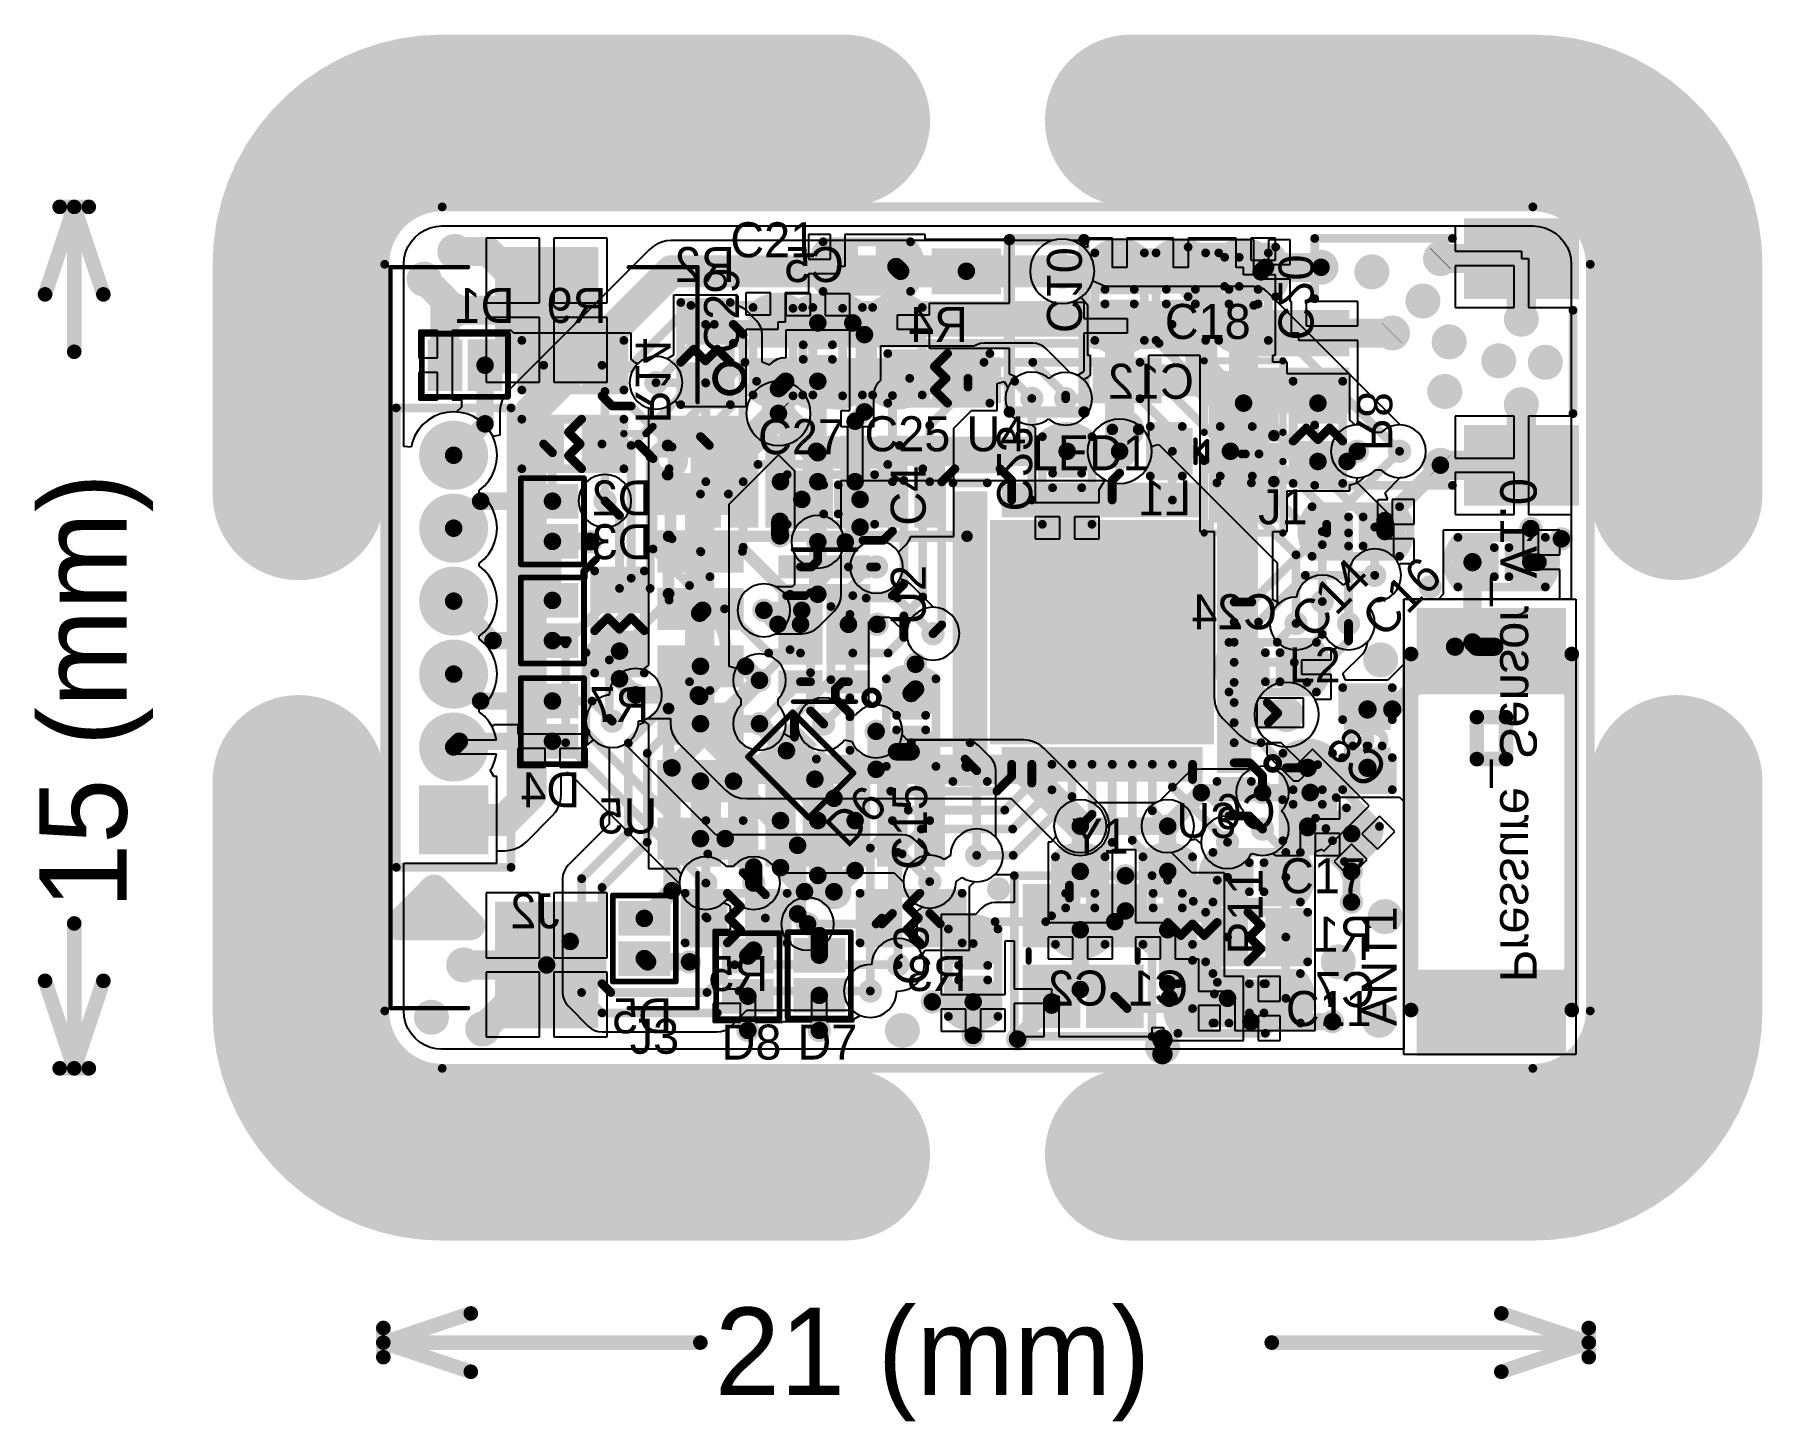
# Model space of a CAD drawing. Extents: x 122.9 to 153, y 141.4 to 165.6.
import ezdxf

# ---------------------------------------------------------------- set-up
doc = ezdxf.new("R2010")
doc.units = 0
doc.layers.get('0').update_dxf_attribs({"linetype": 'CONTINUOUS'})
for name, color, linetype in [('BOTTOMLAYER', 5, 'CONTINUOUS'), ('BOTTOMOVERLAY', 54, 'CONTINUOUS'), ('BOTTOMPASTE', 16, 'CONTINUOUS'), ('BOTTOMSOLDER', 6, 'CONTINUOUS'), ('KEEPOUTLAYER', 6, 'CONTINUOUS'), ('MECHANICAL1', 6, 'CONTINUOUS'), ('MECHANICAL2', 216, 'CONTINUOUS'), ('MIDLAYER1', 16, 'CONTINUOUS'), ('MIDLAYER2', 76, 'CONTINUOUS'), ('MULTILAYER', 9, 'CONTINUOUS'), ('TOPLAYER', 1, 'CONTINUOUS'), ('TOPOVERLAY', 2, 'CONTINUOUS'), ('TOPPASTE', 8, 'CONTINUOUS'), ('TOPSOLDER', 216, 'CONTINUOUS')]:
    doc.layers.add(name, color=color, linetype=linetype)

msp = doc.modelspace()

# ---------------------------------------------------------------- texts
at = {"layer": 'BOTTOMOVERLAY', "text_generation_flag": 2}
for s, height, rotation, p in [('R2', 0.6096, 360, (135.122001, 161.280602)), ('C5', 0.6096, 360, (137.027001, 161.280602)), ('C10', 0.6096, 270, (140.561022, 160.391599)), ('C20', 0.6096, 270, (144.596201, 160.264602)), ('D1', 0.6096, 360, (131.286601, 160.569402)), ('R9', 0.6096, 360, (132.886801, 160.569402)), ('R4', 0.6096, 360, (139.186001, 160.239202)), ('R14', 0.6096, 270, (133.394801, 158.816802)), ('C12', 0.6096, 360, (143.123001, 159.248602)), ('R8', 0.6096, 270, (145.967801, 158.334202)), ('C23', 0.6096, 270, (139.694001, 157.287006)), ('D2', 0.6096, 360, (133.674201, 157.216602)), ('L1', 0.6096, 360, (143.072201, 157.216602)), ('Pressure_Sensor_V1.0', 0.635, 270, (148.457001, 149.088602)), ('D3', 0.6096, 360, (133.674201, 156.454602)), ('C24', 0.6096, 360, (144.570801, 155.235402)), ('R7', 0.6096, 360, (133.632108, 153.618509)), ('C8', 0.6096, 315, (146.120201, 152.416002)), ('D4', 0.6096, 360, (132.429601, 152.136602)), ('C6', 0.6096, 360, (144.545401, 151.755602)), ('U5', 0.6096, 360, (133.775801, 151.679402)), ('J2', 0.6096, 360, (132.074001, 150.028402)), ('R1', 0.6096, 360, (146.247201, 149.622002)), ('R5', 0.6096, 360, (135.706201, 148.936202)), ('R3', 0.6096, 360, (139.160601, 148.936202)), ('C2', 0.6096, 360, (141.624401, 148.682202)), ('C1', 0.6096, 360, (143.021401, 148.682202)), ('C7', 0.6096, 360, (146.272601, 148.656802)), ('D5', 0.6096, 360, (134.029801, 148.199602))]:
    msp.add_text(s, height=height, rotation=rotation, dxfattribs=at).set_placement(p)
at = {"layer": 'MECHANICAL1'}
msp.add_text('15 (mm)', height=1.524, rotation=90, dxfattribs=at).set_placement((124.529954, 150.367081))
msp.add_text('21 (mm)', height=1.524, dxfattribs=at).set_placement((134.777681, 141.900648))
at = {"layer": 'TOPOVERLAY'}
for s, rotation, p in [('C21', 360, (135.045801, 161.712402)), ('C29', 90, (135.198201, 160.036002)), ('C18', 360, (142.615001, 160.290002)), ('C25', 360, (137.382601, 158.334202)), ('U4', 360, (139.160601, 158.334202)), ('C27', 360, (135.528401, 158.283402)), ('LED1', 360, (140.297802, 158.004002)), ('C4', 90, (138.449401, 157.038802)), ('J1', 360, (144.240601, 157.064202)), ('U2', 90, (138.449401, 155.311602)), ('C14', 45, (145.180401, 155.032202)), ('C16', 45, (146.425001, 155.057602)), ('L2', 360, (144.774001, 154.3096)), ('D6', 45, (137.077801, 151.400002)), ('C15', 90, (138.474801, 151.044402)), ('U3', 360, (142.818201, 151.603202)), ('Y1', 360, (140.98537, 151.325169)), ('C17', 360, (144.621601, 150.638002)), ('R11', 90, (144.316801, 149.571202)), ('ANT1', 90, (146.653601, 148.326348)), ('C3', 90, (138.500201, 149.037802)), ('C11', 360, (144.723201, 148.326602)), ('J3', 360, (133.293201, 147.844002)), ('D8', 360, (134.893401, 147.742402)), ('D7', 360, (136.214201, 147.742402))]:
    msp.add_text(s, height=0.6096, rotation=rotation, dxfattribs=at).set_placement(p)

# ---------------------------------------------------------------- blocks, each defined once
blk = doc.blocks.new('SOD882_ESD_1')
at = {"layer": 'TOPLAYER'}
for points in [[(-0.550001, -0.349999), (-0.150002, -0.349999), (-0.550001, 0.349999), (-0.150002, 0.349999)], [(0.15, -0.349999), (0.549999, -0.349999), (0.15, 0.349999), (0.549999, 0.349999)]]:
    blk.add_solid(points, dxfattribs=at)
at = {"layer": 'TOPOVERLAY', "const_width": 0.1}
for points in [[(0.749999, 0.549996), (-0.750001, 0.549999)], [(-0.750001, -0.549999), (-0.750001, 0.549999)], [(0.749999, -0.549996), (0.749999, 0.549996)], [(-0.750001, -0.549999), (0.749999, -0.549996)]]:
    blk.add_lwpolyline(points, dxfattribs=at)
at = {"layer": 'TOPOVERLAY', "const_width": 0.05}
for points in [[(-0.775, 0.549999, 1), (-0.725002, 0.549999, 1)], [(-0.775, 0.549999, 1), (-0.725002, 0.549999, 1)], [(0.725, 0.549996, 1), (0.774997, 0.549996, 1)], [(0.725, 0.549996, 1), (0.774997, 0.549996, 1)], [(-0.775, -0.549999, 1), (-0.725002, -0.549999, 1)], [(-0.775, -0.549999, 1), (-0.725002, -0.549999, 1)], [(0.725, -0.549996, 1), (0.774997, -0.549996, 1)], [(0.725, -0.549996, 1), (0.774997, -0.549996, 1)]]:
    blk.add_lwpolyline(points, format="xyb", close=True, dxfattribs=at)
at = {"layer": 'TOPPASTE'}
for points in [[(-0.550001, -0.349999), (-0.150002, -0.349999), (-0.550001, 0.349999), (-0.150002, 0.349999)], [(0.15, -0.349999), (0.549999, -0.349999), (0.15, 0.349999), (0.549999, 0.349999)]]:
    blk.add_solid(points, dxfattribs=at)
at = {"layer": 'TOPSOLDER'}
for points in [[(-0.651601, -0.451599), (-0.048402, -0.451599), (-0.651601, 0.451599), (-0.048402, 0.451599)], [(0.0484, -0.451599), (0.651599, -0.451599), (0.0484, 0.451599), (0.651599, 0.451599)]]:
    blk.add_solid(points, dxfattribs=at)
blk = doc.blocks.new('SOD882_ESD_2')
at = {"layer": 'TOPLAYER'}
for points in [[(-0.550001, -0.349999), (-0.150002, -0.349999), (-0.550001, 0.349999), (-0.150002, 0.349999)], [(0.15, -0.349999), (0.549999, -0.349999), (0.15, 0.349999), (0.549999, 0.349999)]]:
    blk.add_solid(points, dxfattribs=at)
at = {"layer": 'TOPOVERLAY', "const_width": 0.1}
for points in [[(0.749999, 0.549996), (-0.750001, 0.549999)], [(-0.750001, -0.549999), (-0.750001, 0.549999)], [(0.749999, -0.549996), (0.749999, 0.549996)], [(-0.750001, -0.549999), (0.749999, -0.549996)]]:
    blk.add_lwpolyline(points, dxfattribs=at)
at = {"layer": 'TOPOVERLAY', "const_width": 0.05}
for points in [[(-0.775, 0.549999, 1), (-0.725002, 0.549999, 1)], [(-0.775, 0.549999, 1), (-0.725002, 0.549999, 1)], [(0.725, 0.549996, 1), (0.774997, 0.549996, 1)], [(0.725, 0.549996, 1), (0.774997, 0.549996, 1)], [(-0.775, -0.549999, 1), (-0.725002, -0.549999, 1)], [(-0.775, -0.549999, 1), (-0.725002, -0.549999, 1)], [(0.725, -0.549996, 1), (0.774997, -0.549996, 1)], [(0.725, -0.549996, 1), (0.774997, -0.549996, 1)]]:
    blk.add_lwpolyline(points, format="xyb", close=True, dxfattribs=at)
at = {"layer": 'TOPPASTE'}
for points in [[(-0.550001, -0.349999), (-0.150002, -0.349999), (-0.550001, 0.349999), (-0.150002, 0.349999)], [(0.15, -0.349999), (0.549999, -0.349999), (0.15, 0.349999), (0.549999, 0.349999)]]:
    blk.add_solid(points, dxfattribs=at)
at = {"layer": 'TOPSOLDER'}
for points in [[(-0.651601, -0.451599), (-0.048402, -0.451599), (-0.651601, 0.451599), (-0.048402, 0.451599)], [(0.0484, -0.451599), (0.651599, -0.451599), (0.0484, 0.451599), (0.651599, 0.451599)]]:
    blk.add_solid(points, dxfattribs=at)
blk = doc.blocks.new('SOD882_ESD_3')
at = {"layer": 'TOPLAYER'}
for points in [[(-0.549999, -0.349999), (-0.15, -0.349999), (-0.549999, 0.349999), (-0.15, 0.349999)], [(0.15, -0.349999), (0.549999, -0.349999), (0.15, 0.349999), (0.549999, 0.349999)]]:
    blk.add_solid(points, dxfattribs=at)
at = {"layer": 'TOPOVERLAY', "const_width": 0.1}
for points in [[(-0.750001, 0.549999), (0.749999, 0.549996)], [(-0.750001, -0.549999), (-0.750001, 0.549999)], [(0.749999, -0.549996), (0.749999, 0.549996)], [(-0.750001, -0.549999), (0.749999, -0.549996)]]:
    blk.add_lwpolyline(points, dxfattribs=at)
at = {"layer": 'TOPOVERLAY', "const_width": 0.05}
for points in [[(-0.775, 0.549999, 1), (-0.725002, 0.549999, 1)], [(-0.775, 0.549999, 1), (-0.725002, 0.549999, 1)], [(0.725, 0.549996, 1), (0.774997, 0.549996, 1)], [(0.725, 0.549996, 1), (0.774997, 0.549996, 1)], [(-0.775, -0.549999, 1), (-0.725002, -0.549999, 1)], [(-0.775, -0.549999, 1), (-0.725002, -0.549999, 1)], [(0.725, -0.549996, 1), (0.774997, -0.549996, 1)], [(0.725, -0.549996, 1), (0.774997, -0.549996, 1)]]:
    blk.add_lwpolyline(points, format="xyb", close=True, dxfattribs=at)
at = {"layer": 'TOPPASTE'}
for points in [[(-0.549999, -0.349999), (-0.15, -0.349999), (-0.549999, 0.349999), (-0.15, 0.349999)], [(0.15, -0.349999), (0.549999, -0.349999), (0.15, 0.349999), (0.549999, 0.349999)]]:
    blk.add_solid(points, dxfattribs=at)
at = {"layer": 'TOPSOLDER'}
for points in [[(-0.651599, -0.451599), (-0.0484, -0.451599), (-0.651599, 0.451599), (-0.0484, 0.451599)], [(0.0484, -0.451599), (0.651599, -0.451599), (0.0484, 0.451599), (0.651599, 0.451599)]]:
    blk.add_solid(points, dxfattribs=at)
blk = doc.blocks.new('SOD882_ESD_B_4')
at = {"layer": 'BOTTOMLAYER'}
for points in [[(-0.549999, -0.349999), (-0.15, -0.349999), (-0.549999, 0.349999), (-0.15, 0.349999)], [(0.15, -0.349999), (0.549999, -0.349999), (0.15, 0.349999), (0.549999, 0.349999)]]:
    blk.add_solid(points, dxfattribs=at)
at = {"layer": 'BOTTOMOVERLAY', "const_width": 0.1}
for points in [[(0.749999, 0.549996), (-0.750001, 0.549999)], [(-0.750001, -0.549999), (-0.750001, 0.549999)], [(0.749999, -0.549996), (0.749999, 0.549996)], [(-0.750001, -0.549999), (0.749999, -0.549996)]]:
    blk.add_lwpolyline(points, dxfattribs=at)
at = {"layer": 'BOTTOMOVERLAY', "const_width": 0.05}
for points in [[(-0.775, 0.549999, 1), (-0.725002, 0.549999, 1)], [(-0.775, 0.549999, 1), (-0.725002, 0.549999, 1)], [(0.725, 0.549996, 1), (0.774997, 0.549996, 1)], [(0.725, 0.549996, 1), (0.774997, 0.549996, 1)], [(-0.775, -0.549999, 1), (-0.725002, -0.549999, 1)], [(-0.775, -0.549999, 1), (-0.725002, -0.549999, 1)], [(0.725, -0.549996, 1), (0.774997, -0.549996, 1)], [(0.725, -0.549996, 1), (0.774997, -0.549996, 1)]]:
    blk.add_lwpolyline(points, format="xyb", close=True, dxfattribs=at)
at = {"layer": 'BOTTOMPASTE'}
for points in [[(-0.549999, -0.349999), (-0.15, -0.349999), (-0.549999, 0.349999), (-0.15, 0.349999)], [(0.15, -0.349999), (0.549999, -0.349999), (0.15, 0.349999), (0.549999, 0.349999)]]:
    blk.add_solid(points, dxfattribs=at)
at = {"layer": 'BOTTOMSOLDER'}
for points in [[(-0.651599, -0.451599), (-0.0484, -0.451599), (-0.651599, 0.451599), (-0.0484, 0.451599)], [(0.0484, -0.451599), (0.651599, -0.451599), (0.0484, 0.451599), (0.651599, 0.451599)]]:
    blk.add_solid(points, dxfattribs=at)
blk = doc.blocks.new('USON10_5')
at = {"layer": 'TOPLAYER'}
for points in [[(-0.282499, -0.1), (0.282499, -0.1), (-0.282499, 0.1), (0.282499, 0.1)], [(0.552501, -0.1), (1.117498, -0.1), (0.552501, 0.1), (1.117498, 0.1)], [(-0.282499, -0.599999), (0.282499, -0.599999), (-0.282499, -0.399999), (0.282499, -0.399999)], [(0.552501, -0.599999), (1.117498, -0.599999), (0.552501, -0.399999), (1.117498, -0.399999)], [(-0.282499, -1.2), (0.282499, -1.2), (-0.282499, -0.800001), (0.282499, -0.800001)], [(0.552501, -1.2), (1.117498, -1.2), (0.552501, -0.800001), (1.117498, -0.800001)], [(-0.282499, -1.600002), (0.282499, -1.600002), (-0.282499, -1.400002), (0.282499, -1.400002)], [(0.552501, -1.599999), (1.117498, -1.599999), (0.552501, -1.4), (1.117498, -1.4)], [(-0.282499, -2.100001), (0.282499, -2.100001), (-0.282499, -1.900001), (0.282499, -1.900001)], [(0.552501, -2.100001), (1.117498, -2.100001), (0.552501, -1.900001), (1.117498, -1.900001)]]:
    blk.add_solid(points, dxfattribs=at)
at = {"layer": 'TOPOVERLAY'}
for points, const_width in [([(-0.274371, 0.2794, 1), (-0.5334, 0.2794, 1)], 0.1), ([(-0.558399, 0.2794, 1), (-0.508401, 0.2794, 1)], 0.05), ([(-0.299369, 0.2794, 1), (-0.249372, 0.2794, 1)], 0.05), ([(-0.151552, 0.346199, 1), (-0.113452, 0.346199, 1)], 0.0381), ([(0.948446, 0.346199, 1), (0.986546, 0.346199, 1)], 0.0381), ([(-0.151552, -2.3, 1), (-0.113452, -2.3, 1)], 0.0381), ([(0.948446, -2.3, 1), (0.986546, -2.3, 1)], 0.0381)]:
    blk.add_lwpolyline(points, format="xyb", close=True, dxfattribs=dict(at, const_width=const_width))
at = {"layer": 'TOPOVERLAY', "const_width": 0.0762}
for points in [[(0.967496, 0.346199), (-0.132502, 0.346199)], [(0.967496, -2.3), (-0.132502, -2.3)]]:
    blk.add_lwpolyline(points, dxfattribs=at)
at = {"layer": 'TOPPASTE'}
for points in [[(-0.282499, -0.1), (0.282499, -0.1), (-0.282499, 0.1), (0.282499, 0.1)], [(0.552501, -0.1), (1.117498, -0.1), (0.552501, 0.1), (1.117498, 0.1)], [(-0.282499, -0.599999), (0.282499, -0.599999), (-0.282499, -0.399999), (0.282499, -0.399999)], [(0.552501, -0.599999), (1.117498, -0.599999), (0.552501, -0.399999), (1.117498, -0.399999)], [(-0.282499, -1.2), (0.282499, -1.2), (-0.282499, -0.800001), (0.282499, -0.800001)], [(0.552501, -1.2), (1.117498, -1.2), (0.552501, -0.800001), (1.117498, -0.800001)], [(-0.282499, -1.600002), (0.282499, -1.600002), (-0.282499, -1.400002), (0.282499, -1.400002)], [(0.552501, -1.599999), (1.117498, -1.599999), (0.552501, -1.4), (1.117498, -1.4)], [(-0.282499, -2.100001), (0.282499, -2.100001), (-0.282499, -1.900001), (0.282499, -1.900001)], [(0.552501, -2.100001), (1.117498, -2.100001), (0.552501, -1.900001), (1.117498, -1.900001)]]:
    blk.add_solid(points, dxfattribs=at)
at = {"layer": 'TOPSOLDER'}
for points in [[(-0.384099, -0.2016), (0.384099, -0.2016), (-0.384099, 0.2016), (0.384099, 0.2016)], [(0.450901, -0.2016), (1.219098, -0.2016), (0.450901, 0.2016), (1.219098, 0.2016)], [(-0.384099, -0.701599), (0.384099, -0.701599), (-0.384099, -0.298399), (0.384099, -0.298399)], [(0.450901, -0.701599), (1.219098, -0.701599), (0.450901, -0.298399), (1.219098, -0.298399)], [(-0.384099, -1.3016), (0.384099, -1.3016), (-0.384099, -0.698401), (0.384099, -0.698401)], [(0.450901, -1.3016), (1.219098, -1.3016), (0.450901, -0.698401), (1.219098, -0.698401)], [(-0.384099, -1.701602), (0.384099, -1.701602), (-0.384099, -1.298402), (0.384099, -1.298402)], [(0.450901, -1.701599), (1.219098, -1.701599), (0.450901, -1.2984), (1.219098, -1.2984)], [(-0.384099, -2.201601), (0.384099, -2.201601), (-0.384099, -1.798401), (0.384099, -1.798401)], [(0.450901, -2.201601), (1.219098, -2.201601), (0.450901, -1.798401), (1.219098, -1.798401)]]:
    blk.add_solid(points, dxfattribs=at)
blk = doc.blocks.new('FPC_8P_1MM_6')
at = {"layer": 'TOPLAYER'}
for points in [[(-0.264998, -0.649999), (0.264998, -0.649999), (-0.264998, 0.649999), (0.264998, 0.649999)], [(0.735002, -0.649999), (1.264999, -0.649999), (0.735002, 0.649999), (1.264999, 0.649999)], [(1.735003, -0.649999), (2.264999, -0.649999), (1.735003, 0.649999), (2.264999, 0.649999)], [(2.735001, -0.649999), (3.264997, -0.649999), (2.735001, 0.649999), (3.264997, 0.649999)], [(3.735001, -0.649999), (4.264998, -0.649999), (3.735001, 0.649999), (4.264998, 0.649999)], [(4.735002, -0.649999), (5.264998, -0.649999), (4.735002, 0.649999), (5.264998, 0.649999)], [(5.735002, -0.649999), (6.264999, -0.649999), (5.735002, 0.649999), (6.264999, 0.649999)], [(6.735003, -0.649999), (7.264999, -0.649999), (6.735003, 0.649999), (7.264999, 0.649999)], [(-3.200001, -3.479998), (-1.2, -3.479998), (-3.200001, -1.880001), (-1.2, -1.880001)], [(8.200001, -3.479998), (10.200002, -3.479998), (8.200001, -1.880001), (10.200002, -1.880001)]]:
    blk.add_solid(points, dxfattribs=at)
at = {"layer": 'TOPOVERLAY'}
for points, const_width in [([(-0.762, 0.508, 1), (-1.272535, 0.508, 1)], 0.1), ([(-1.297534, 0.508, 1), (-1.247536, 0.508, 1)], 0.05), ([(-0.786999, 0.508, 1), (-0.737001, 0.508, 1)], 0.05), ([(-2.969049, -0.05, 1), (-2.930949, -0.05, 1)], 0.0381), ([(-2.969049, -0.05, 1), (-2.930949, -0.05, 1)], 0.0381), ([(-0.619049, -0.05, 1), (-0.580949, -0.05, 1)], 0.0381), ([(7.58095, -0.05, 1), (7.61905, -0.05, 1)], 0.0381), ([(9.93095, -0.05, 1), (9.96905, -0.05, 1)], 0.0381), ([(9.93095, -0.05, 1), (9.96905, -0.05, 1)], 0.0381), ([(-2.969049, -1.25, 1), (-2.930949, -1.25, 1)], 0.0381), ([(9.93095, -1.25, 1), (9.96905, -1.25, 1)], 0.0381), ([(-2.969049, -4.05, 1), (-2.930949, -4.05, 1)], 0.0381), ([(9.93095, -4.05, 1), (9.96905, -4.05, 1)], 0.0381), ([(-2.969049, -5.399999, 1), (-2.930949, -5.399999, 1)], 0.0381), ([(-2.969049, -5.399999, 1), (-2.930949, -5.399999, 1)], 0.0381), ([(9.93095, -5.399999, 1), (9.96905, -5.399999, 1)], 0.0381), ([(9.93095, -5.399999, 1), (9.96905, -5.399999, 1)], 0.0381)]:
    blk.add_lwpolyline(points, format="xyb", close=True, dxfattribs=dict(at, const_width=const_width))
at = {"layer": 'TOPOVERLAY', "const_width": 0.0762}
for points in [[(-2.949999, -1.25), (-2.949999, -0.05)], [(-0.599999, -0.05), (-2.949999, -0.05)], [(9.95, -0.05), (7.6, -0.05)], [(9.95, -1.25), (9.95, -0.05)], [(-2.949999, -5.399999), (-2.949999, -4.05)], [(9.95, -5.399999), (9.95, -4.05)], [(9.95, -5.399999), (-2.949999, -5.399999)]]:
    blk.add_lwpolyline(points, dxfattribs=at)
at = {"layer": 'TOPPASTE'}
for points in [[(-0.264998, -0.649999), (0.264998, -0.649999), (-0.264998, 0.649999), (0.264998, 0.649999)], [(0.735002, -0.649999), (1.264999, -0.649999), (0.735002, 0.649999), (1.264999, 0.649999)], [(1.735003, -0.649999), (2.264999, -0.649999), (1.735003, 0.649999), (2.264999, 0.649999)], [(2.735001, -0.649999), (3.264997, -0.649999), (2.735001, 0.649999), (3.264997, 0.649999)], [(3.735001, -0.649999), (4.264998, -0.649999), (3.735001, 0.649999), (4.264998, 0.649999)], [(4.735002, -0.649999), (5.264998, -0.649999), (4.735002, 0.649999), (5.264998, 0.649999)], [(5.735002, -0.649999), (6.264999, -0.649999), (5.735002, 0.649999), (6.264999, 0.649999)], [(6.735003, -0.649999), (7.264999, -0.649999), (6.735003, 0.649999), (7.264999, 0.649999)], [(-3.200001, -3.479998), (-1.2, -3.479998), (-3.200001, -1.880001), (-1.2, -1.880001)], [(8.200001, -3.479998), (10.200002, -3.479998), (8.200001, -1.880001), (10.200002, -1.880001)]]:
    blk.add_solid(points, dxfattribs=at)
at = {"layer": 'TOPSOLDER'}
for points in [[(-0.366598, -0.751599), (0.366598, -0.751599), (-0.366598, 0.751599), (0.366598, 0.751599)], [(0.633402, -0.751599), (1.366599, -0.751599), (0.633402, 0.751599), (1.366599, 0.751599)], [(1.633403, -0.751599), (2.366599, -0.751599), (1.633403, 0.751599), (2.366599, 0.751599)], [(2.633401, -0.751599), (3.366597, -0.751599), (2.633401, 0.751599), (3.366597, 0.751599)], [(3.633401, -0.751599), (4.366598, -0.751599), (3.633401, 0.751599), (4.366598, 0.751599)], [(4.633402, -0.751599), (5.366598, -0.751599), (4.633402, 0.751599), (5.366598, 0.751599)], [(5.633402, -0.751599), (6.366599, -0.751599), (5.633402, 0.751599), (6.366599, 0.751599)], [(6.633403, -0.751599), (7.366599, -0.751599), (6.633403, 0.751599), (7.366599, 0.751599)], [(-3.301601, -3.581598), (-1.0984, -3.581598), (-3.301601, -1.778401), (-1.0984, -1.778401)], [(8.098401, -3.581598), (10.301602, -3.581598), (8.098401, -1.778401), (10.301602, -1.778401)]]:
    blk.add_solid(points, dxfattribs=at)
blk = doc.blocks.new('TSSOP14_B_7')
at = {"layer": 'BOTTOMLAYER'}
for points in [[(-3.649998, 1.785722), (-2.250001, 1.785722), (-3.649998, 2.115718), (-2.250001, 2.115718)], [(2.250001, 1.785722), (3.649998, 1.785722), (2.250001, 2.115718), (3.649998, 2.115718)], [(-3.649998, 1.135482), (-2.250001, 1.135482), (-3.649998, 1.465478), (-2.250001, 1.465478)], [(2.250001, 1.135482), (3.649998, 1.135482), (2.250001, 1.465478), (3.649998, 1.465478)], [(-3.649998, 0.485242), (-2.250001, 0.485242), (-3.649998, 0.815238), (-2.250001, 0.815238)], [(2.250001, 0.485242), (3.649998, 0.485242), (2.250001, 0.815238), (3.649998, 0.815238)], [(-3.649998, -0.164998), (-2.250001, -0.164998), (-3.649998, 0.164998), (-2.250001, 0.164998)], [(2.250001, -0.164998), (3.649998, -0.164998), (2.250001, 0.164998), (3.649998, 0.164998)], [(-3.649998, -0.815238), (-2.250001, -0.815238), (-3.649998, -0.485242), (-2.250001, -0.485242)], [(2.250001, -0.815238), (3.649998, -0.815238), (2.250001, -0.485242), (3.649998, -0.485242)], [(-3.649998, -1.465478), (-2.250001, -1.465478), (-3.649998, -1.135482), (-2.250001, -1.135482)], [(2.250001, -1.465478), (3.649998, -1.465478), (2.250001, -1.135482), (3.649998, -1.135482)], [(-3.649998, -2.115718), (-2.250001, -2.115718), (-3.649998, -1.785722), (-2.250001, -1.785722)], [(2.250001, -2.115718), (3.649998, -2.115718), (2.250001, -1.785722), (3.649998, -1.785722)]]:
    blk.add_solid(points, dxfattribs=at)
at = {"layer": 'BOTTOMOVERLAY', "const_width": 0.2}
for points in [[(-2.000001, -2.6), (-2.000001, 2.6)], [(2.000001, 2.6), (-2.000001, 2.6)], [(2.000001, -2.6), (2.000001, 2.6)], [(-1.000001, -2.6), (-2.000001, -2.6)], [(2.000001, -2.6), (1.000001, -2.6)]]:
    blk.add_lwpolyline(points, dxfattribs=at)
at = {"layer": 'BOTTOMOVERLAY'}
for points, const_width in [([(-2.050001, 2.6, 1), (-1.950001, 2.6, 1)], 0.1), ([(-2.050001, 2.6, 1), (-1.950001, 2.6, 1)], 0.1), ([(1.950001, 2.6, 1), (2.050001, 2.6, 1)], 0.1), ([(1.950001, 2.6, 1), (2.050001, 2.6, 1)], 0.1), ([(-3.0734, -2.6162, 1), (-3.5814, -2.6162, 1)], 0.2032), ([(-3.6322, -2.6162, 1), (-3.5306, -2.6162, 1)], 0.1016), ([(-3.1242, -2.6162, 1), (-3.0226, -2.6162, 1)], 0.1016), ([(-2.050001, -2.6, 1), (-1.950001, -2.6, 1)], 0.1), ([(-2.050001, -2.6, 1), (-1.950001, -2.6, 1)], 0.1), ([(-1.050801, -2.6, 1), (-0.949201, -2.6, 1)], 0.1016), ([(-1.05, -2.6, 1), (-0.950001, -2.6, 1)], 0.1), ([(0.949201, -2.6, 1), (1.050801, -2.6, 1)], 0.1016), ([(0.950001, -2.6, 1), (1.05, -2.6, 1)], 0.1), ([(1.950001, -2.6, 1), (2.050001, -2.6, 1)], 0.1), ([(1.950001, -2.6, 1), (2.050001, -2.6, 1)], 0.1)]:
    blk.add_lwpolyline(points, format="xyb", close=True, dxfattribs=dict(at, const_width=const_width))
at = {"layer": 'BOTTOMOVERLAY', "const_width": 0.2032}
blk.add_lwpolyline([(-1.000001, -2.6, -1), (1.000001, -2.6)], format="xyb", dxfattribs=at)
at = {"layer": 'BOTTOMPASTE'}
for points in [[(-3.631997, 1.803723), (-2.268002, 1.803723), (-3.631997, 2.097717), (-2.268002, 2.097717)], [(2.268002, 1.803723), (3.631997, 1.803723), (2.268002, 2.097717), (3.631997, 2.097717)], [(-3.631997, 1.153483), (-2.268002, 1.153483), (-3.631997, 1.447477), (-2.268002, 1.447477)], [(2.268002, 1.153483), (3.631997, 1.153483), (2.268002, 1.447477), (3.631997, 1.447477)], [(-3.631997, 0.503243), (-2.268002, 0.503243), (-3.631997, 0.797237), (-2.268002, 0.797237)], [(2.268002, 0.503243), (3.631997, 0.503243), (2.268002, 0.797237), (3.631997, 0.797237)], [(-3.631997, -0.146997), (-2.268002, -0.146997), (-3.631997, 0.146997), (-2.268002, 0.146997)], [(2.268002, -0.146997), (3.631997, -0.146997), (2.268002, 0.146997), (3.631997, 0.146997)], [(-3.631997, -0.797237), (-2.268002, -0.797237), (-3.631997, -0.503243), (-2.268002, -0.503243)], [(2.268002, -0.797237), (3.631997, -0.797237), (2.268002, -0.503243), (3.631997, -0.503243)], [(-3.631997, -1.447477), (-2.268002, -1.447477), (-3.631997, -1.153483), (-2.268002, -1.153483)], [(2.268002, -1.447477), (3.631997, -1.447477), (2.268002, -1.153483), (3.631997, -1.153483)], [(-3.631997, -2.097717), (-2.268002, -2.097717), (-3.631997, -1.803723), (-2.268002, -1.803723)], [(2.268002, -2.097717), (3.631997, -2.097717), (2.268002, -1.803723), (3.631997, -1.803723)]]:
    blk.add_solid(points, dxfattribs=at)
at = {"layer": 'BOTTOMSOLDER'}
for points in [[(-3.751598, 1.684122), (-2.148401, 1.684122), (-3.751598, 2.217318), (-2.148401, 2.217318)], [(2.148401, 1.684122), (3.751598, 1.684122), (2.148401, 2.217318), (3.751598, 2.217318)], [(-3.751598, 1.033882), (-2.148401, 1.033882), (-3.751598, 1.567078), (-2.148401, 1.567078)], [(2.148401, 1.033882), (3.751598, 1.033882), (2.148401, 1.567078), (3.751598, 1.567078)], [(-3.751598, 0.383642), (-2.148401, 0.383642), (-3.751598, 0.916838), (-2.148401, 0.916838)], [(2.148401, 0.383642), (3.751598, 0.383642), (2.148401, 0.916838), (3.751598, 0.916838)], [(-3.751598, -0.266598), (-2.148401, -0.266598), (-3.751598, 0.266598), (-2.148401, 0.266598)], [(2.148401, -0.266598), (3.751598, -0.266598), (2.148401, 0.266598), (3.751598, 0.266598)], [(-3.751598, -0.916838), (-2.148401, -0.916838), (-3.751598, -0.383642), (-2.148401, -0.383642)], [(2.148401, -0.916838), (3.751598, -0.916838), (2.148401, -0.383642), (3.751598, -0.383642)], [(-3.751598, -1.567078), (-2.148401, -1.567078), (-3.751598, -1.033882), (-2.148401, -1.033882)], [(2.148401, -1.567078), (3.751598, -1.567078), (2.148401, -1.033882), (3.751598, -1.033882)], [(-3.751598, -2.217318), (-2.148401, -2.217318), (-3.751598, -1.684122), (-2.148401, -1.684122)], [(2.148401, -2.217318), (3.751598, -2.217318), (2.148401, -1.684122), (3.751598, -1.684122)]]:
    blk.add_solid(points, dxfattribs=at)
blk = doc.blocks.new('R0402_B_8')
at = {"layer": 'BOTTOMLAYER'}
for points in [[(-0.762, -0.3048), (-0.254, -0.3048), (-0.762, 0.3048), (-0.254, 0.3048)], [(0.254, -0.3048), (0.762, -0.3048), (0.254, 0.3048), (0.762, 0.3048)]]:
    blk.add_solid(points, dxfattribs=at)
at = {"layer": 'BOTTOMOVERLAY', "const_width": 0.1524}
for points in [[(0.889, 0.4318), (-0.889, 0.4318)], [(-0.889, 0.4318), (-0.889, -0.431795)], [(0.1524, 0.4318), (-0.0762, 0.2032)], [(0.889, 0.4318), (0.889, -0.431795)], [(0.127, 0), (-0.0762, 0.2032)], [(0.127, 0), (-0.0762, -0.2032)], [(0.1524, -0.4318), (-0.0762, -0.2032)], [(0.889, -0.431795), (-0.889, -0.431795)]]:
    blk.add_lwpolyline(points, dxfattribs=at)
at = {"layer": 'BOTTOMOVERLAY', "const_width": 0.0762}
for points in [[(-0.9271, 0.4318, 1), (-0.8509, 0.4318, 1)], [(-0.9271, 0.4318, 1), (-0.8509, 0.4318, 1)], [(0.1143, 0.4318, 1), (0.1905, 0.4318, 1)], [(0.8509, 0.4318, 1), (0.9271, 0.4318, 1)], [(0.8509, 0.4318, 1), (0.9271, 0.4318, 1)], [(-0.1143, 0.2032, 1), (-0.0381, 0.2032, 1)], [(-0.1143, 0.2032, 1), (-0.0381, 0.2032, 1)], [(0.0889, 0, 1), (0.1651, 0, 1)], [(0.0889, 0, 1), (0.1651, 0, 1)], [(-0.1143, -0.2032, 1), (-0.0381, -0.2032, 1)], [(-0.1143, -0.2032, 1), (-0.0381, -0.2032, 1)], [(-0.9271, -0.431795, 1), (-0.8509, -0.431795, 1)], [(-0.9271, -0.431795, 1), (-0.8509, -0.431795, 1)], [(0.1143, -0.4318, 1), (0.1905, -0.4318, 1)], [(0.8509, -0.431795, 1), (0.9271, -0.431795, 1)], [(0.8509, -0.431795, 1), (0.9271, -0.431795, 1)]]:
    blk.add_lwpolyline(points, format="xyb", close=True, dxfattribs=at)
at = {"layer": 'BOTTOMPASTE'}
for points in [[(-0.762, -0.3048), (-0.254, -0.3048), (-0.762, 0.3048), (-0.254, 0.3048)], [(0.254, -0.3048), (0.762, -0.3048), (0.254, 0.3048), (0.762, 0.3048)]]:
    blk.add_solid(points, dxfattribs=at)
at = {"layer": 'BOTTOMSOLDER'}
for points in [[(-0.8636, -0.4064), (-0.1524, -0.4064), (-0.8636, 0.4064), (-0.1524, 0.4064)], [(0.1524, -0.4064), (0.8636, -0.4064), (0.1524, 0.4064), (0.8636, 0.4064)]]:
    blk.add_solid(points, dxfattribs=at)
blk = doc.blocks.new('R0402_B_9')
at = {"layer": 'BOTTOMLAYER'}
for points in [[(-0.762, -0.3048), (-0.254, -0.3048), (-0.762, 0.3048), (-0.254, 0.3048)], [(0.254, -0.3048), (0.762, -0.3048), (0.254, 0.3048), (0.762, 0.3048)]]:
    blk.add_solid(points, dxfattribs=at)
at = {"layer": 'BOTTOMOVERLAY', "const_width": 0.1524}
for points in [[(-0.889, 0.4318), (0.889, 0.4318)], [(-0.889, -0.431795), (-0.889, 0.4318)], [(-0.0762, 0.2032), (0.1524, 0.4318)], [(0.889, -0.431795), (0.889, 0.4318)], [(-0.0762, 0.2032), (0.127, 0)], [(-0.0762, -0.2032), (0.127, 0)], [(-0.0762, -0.2032), (0.1524, -0.4318)], [(-0.889, -0.431795), (0.889, -0.431795)]]:
    blk.add_lwpolyline(points, dxfattribs=at)
at = {"layer": 'BOTTOMOVERLAY', "const_width": 0.0762}
for points in [[(-0.9271, 0.4318, 1), (-0.8509, 0.4318, 1)], [(-0.9271, 0.4318, 1), (-0.8509, 0.4318, 1)], [(0.1143, 0.4318, 1), (0.1905, 0.4318, 1)], [(0.8509, 0.4318, 1), (0.9271, 0.4318, 1)], [(0.8509, 0.4318, 1), (0.9271, 0.4318, 1)], [(-0.1143, 0.2032, 1), (-0.0381, 0.2032, 1)], [(-0.1143, 0.2032, 1), (-0.0381, 0.2032, 1)], [(0.0889, 0, 1), (0.1651, 0, 1)], [(0.0889, 0, 1), (0.1651, 0, 1)], [(-0.1143, -0.2032, 1), (-0.0381, -0.2032, 1)], [(-0.1143, -0.2032, 1), (-0.0381, -0.2032, 1)], [(-0.9271, -0.431795, 1), (-0.8509, -0.431795, 1)], [(-0.9271, -0.431795, 1), (-0.8509, -0.431795, 1)], [(0.1143, -0.4318, 1), (0.1905, -0.4318, 1)], [(0.8509, -0.431795, 1), (0.9271, -0.431795, 1)], [(0.8509, -0.431795, 1), (0.9271, -0.431795, 1)]]:
    blk.add_lwpolyline(points, format="xyb", close=True, dxfattribs=at)
at = {"layer": 'BOTTOMPASTE'}
for points in [[(-0.762, -0.3048), (-0.254, -0.3048), (-0.762, 0.3048), (-0.254, 0.3048)], [(0.254, -0.3048), (0.762, -0.3048), (0.254, 0.3048), (0.762, 0.3048)]]:
    blk.add_solid(points, dxfattribs=at)
at = {"layer": 'BOTTOMSOLDER'}
for points in [[(-0.8636, -0.4064), (-0.1524, -0.4064), (-0.8636, 0.4064), (-0.1524, 0.4064)], [(0.1524, -0.4064), (0.8636, -0.4064), (0.1524, 0.4064), (0.8636, 0.4064)]]:
    blk.add_solid(points, dxfattribs=at)
blk = doc.blocks.new('R0402_B_10')
at = {"layer": 'BOTTOMLAYER'}
for points in [[(-0.762, -0.3048), (-0.254, -0.3048), (-0.762, 0.3048), (-0.254, 0.3048)], [(0.254, -0.3048), (0.762, -0.3048), (0.254, 0.3048), (0.762, 0.3048)]]:
    blk.add_solid(points, dxfattribs=at)
at = {"layer": 'BOTTOMOVERLAY', "const_width": 0.1524}
for points in [[(-0.889, 0.4318), (0.889, 0.4318)], [(-0.889, -0.431795), (-0.889, 0.4318)], [(-0.0762, 0.2032), (0.1524, 0.4318)], [(0.889, -0.431795), (0.889, 0.4318)], [(-0.0762, 0.2032), (0.127, 0)], [(-0.0762, -0.2032), (0.127, 0)], [(-0.0762, -0.2032), (0.1524, -0.4318)], [(-0.889, -0.431795), (0.889, -0.431795)]]:
    blk.add_lwpolyline(points, dxfattribs=at)
at = {"layer": 'BOTTOMOVERLAY', "const_width": 0.0762}
for points in [[(-0.9271, 0.4318, 1), (-0.8509, 0.4318, 1)], [(-0.9271, 0.4318, 1), (-0.8509, 0.4318, 1)], [(0.1143, 0.4318, 1), (0.1905, 0.4318, 1)], [(0.8509, 0.4318, 1), (0.9271, 0.4318, 1)], [(0.8509, 0.4318, 1), (0.9271, 0.4318, 1)], [(-0.1143, 0.2032, 1), (-0.0381, 0.2032, 1)], [(-0.1143, 0.2032, 1), (-0.0381, 0.2032, 1)], [(0.0889, 0, 1), (0.1651, 0, 1)], [(0.0889, 0, 1), (0.1651, 0, 1)], [(-0.1143, -0.2032, 1), (-0.0381, -0.2032, 1)], [(-0.1143, -0.2032, 1), (-0.0381, -0.2032, 1)], [(-0.9271, -0.431795, 1), (-0.8509, -0.431795, 1)], [(-0.9271, -0.431795, 1), (-0.8509, -0.431795, 1)], [(0.1143, -0.4318, 1), (0.1905, -0.4318, 1)], [(0.8509, -0.431795, 1), (0.9271, -0.431795, 1)], [(0.8509, -0.431795, 1), (0.9271, -0.431795, 1)]]:
    blk.add_lwpolyline(points, format="xyb", close=True, dxfattribs=at)
at = {"layer": 'BOTTOMPASTE'}
for points in [[(-0.762, -0.3048), (-0.254, -0.3048), (-0.762, 0.3048), (-0.254, 0.3048)], [(0.254, -0.3048), (0.762, -0.3048), (0.254, 0.3048), (0.762, 0.3048)]]:
    blk.add_solid(points, dxfattribs=at)
at = {"layer": 'BOTTOMSOLDER'}
for points in [[(-0.8636, -0.4064), (-0.1524, -0.4064), (-0.8636, 0.4064), (-0.1524, 0.4064)], [(0.1524, -0.4064), (0.8636, -0.4064), (0.1524, 0.4064), (0.8636, 0.4064)]]:
    blk.add_solid(points, dxfattribs=at)
blk = doc.blocks.new('R0402_B_11')
at = {"layer": 'BOTTOMLAYER'}
for points in [[(-0.761997, -0.3048), (-0.253997, -0.3048), (-0.761997, 0.3048), (-0.253997, 0.3048)], [(0.253997, -0.3048), (0.761997, -0.3048), (0.253997, 0.3048), (0.761997, 0.3048)]]:
    blk.add_solid(points, dxfattribs=at)
at = {"layer": 'BOTTOMOVERLAY', "const_width": 0.1524}
for points in [[(0.889, 0.4318), (-0.889, 0.4318)], [(-0.889, -0.431795), (-0.889, 0.4318)], [(-0.0762, 0.2032), (0.1524, 0.4318)], [(0.889, -0.431795), (0.889, 0.4318)], [(0.127, 0), (-0.0762, 0.2032)], [(-0.0762, -0.2032), (0.127, 0)], [(0.1524, -0.4318), (-0.0762, -0.2032)], [(0.889, -0.431795), (-0.889, -0.431795)]]:
    blk.add_lwpolyline(points, dxfattribs=at)
at = {"layer": 'BOTTOMOVERLAY', "const_width": 0.0762}
for points in [[(-0.9271, 0.4318, 1), (-0.8509, 0.4318, 1)], [(-0.9271, 0.4318, 1), (-0.8509, 0.4318, 1)], [(0.1143, 0.4318, 1), (0.1905, 0.4318, 1)], [(0.8509, 0.4318, 1), (0.9271, 0.4318, 1)], [(0.8509, 0.4318, 1), (0.9271, 0.4318, 1)], [(-0.1143, 0.2032, 1), (-0.0381, 0.2032, 1)], [(-0.1143, 0.2032, 1), (-0.0381, 0.2032, 1)], [(0.0889, 0, 1), (0.1651, 0, 1)], [(0.0889, 0, 1), (0.1651, 0, 1)], [(-0.1143, -0.2032, 1), (-0.0381, -0.2032, 1)], [(-0.1143, -0.2032, 1), (-0.0381, -0.2032, 1)], [(-0.9271, -0.431795, 1), (-0.8509, -0.431795, 1)], [(-0.9271, -0.431795, 1), (-0.8509, -0.431795, 1)], [(0.1143, -0.4318, 1), (0.1905, -0.4318, 1)], [(0.8509, -0.431795, 1), (0.9271, -0.431795, 1)], [(0.8509, -0.431795, 1), (0.9271, -0.431795, 1)]]:
    blk.add_lwpolyline(points, format="xyb", close=True, dxfattribs=at)
at = {"layer": 'BOTTOMPASTE'}
for points in [[(-0.761997, -0.3048), (-0.253997, -0.3048), (-0.761997, 0.3048), (-0.253997, 0.3048)], [(0.253997, -0.3048), (0.761997, -0.3048), (0.253997, 0.3048), (0.761997, 0.3048)]]:
    blk.add_solid(points, dxfattribs=at)
at = {"layer": 'BOTTOMSOLDER'}
for points in [[(-0.863597, -0.4064), (-0.152397, -0.4064), (-0.863597, 0.4064), (-0.152397, 0.4064)], [(0.152397, -0.4064), (0.863597, -0.4064), (0.152397, 0.4064), (0.863597, 0.4064)]]:
    blk.add_solid(points, dxfattribs=at)
blk = doc.blocks.new('C0402_B_12')
at = {"layer": 'BOTTOMLAYER'}
for points in [[(-0.762, -0.3048), (-0.254, -0.3048), (-0.762, 0.3048), (-0.254, 0.3048)], [(0.254, -0.3048), (0.762, -0.3048), (0.254, 0.3048), (0.762, 0.3048)]]:
    blk.add_solid(points, dxfattribs=at)
at = {"layer": 'BOTTOMOVERLAY', "const_width": 0.1524}
for points in [[(-0.762003, -0.431792, -0.413008), (-0.762003, 0.431797)], [(0.761997, 0.4318, -0.423003), (0.761997, -0.4318)]]:
    blk.add_lwpolyline(points, format="xyb", dxfattribs=at)
at = {"layer": 'BOTTOMOVERLAY', "const_width": 0.0762}
for points in [[(-0.800103, 0.431797, 1), (-0.723903, 0.431797, 1)], [(-0.8001, 0.4318, 1), (-0.7239, 0.4318, 1)], [(-0.1651, 0.254, 1), (-0.0889, 0.254, 1)], [(0.0889, 0.254, 1), (0.1651, 0.254, 1)], [(0.723897, 0.4318, 1), (0.800097, 0.4318, 1)], [(0.7239, 0.4318, 1), (0.8001, 0.4318, 1)], [(-0.1651, -0.254, 1), (-0.0889, -0.254, 1)], [(0.0889, -0.254, 1), (0.1651, -0.254, 1)], [(-0.800103, -0.431792, 1), (-0.723903, -0.431792, 1)], [(-0.8001, -0.431795, 1), (-0.7239, -0.431795, 1)], [(0.723897, -0.4318, 1), (0.800097, -0.4318, 1)], [(0.7239, -0.431795, 1), (0.8001, -0.431795, 1)]]:
    blk.add_lwpolyline(points, format="xyb", close=True, dxfattribs=at)
at = {"layer": 'BOTTOMOVERLAY', "const_width": 0.1524}
for points in [[(-0.762, 0.4318), (0.762, 0.4318)], [(-0.127, 0.254), (-0.127, -0.254)], [(0.127, 0.254), (0.127, -0.254)], [(-0.762, -0.431795), (0.762, -0.431795)]]:
    blk.add_lwpolyline(points, dxfattribs=at)
at = {"layer": 'BOTTOMPASTE'}
for points in [[(-0.762, -0.3048), (-0.254, -0.3048), (-0.762, 0.3048), (-0.254, 0.3048)], [(0.254, -0.3048), (0.762, -0.3048), (0.254, 0.3048), (0.762, 0.3048)]]:
    blk.add_solid(points, dxfattribs=at)
at = {"layer": 'BOTTOMSOLDER'}
for points in [[(-0.8636, -0.4064), (-0.1524, -0.4064), (-0.8636, 0.4064), (-0.1524, 0.4064)], [(0.1524, -0.4064), (0.8636, -0.4064), (0.1524, 0.4064), (0.8636, 0.4064)]]:
    blk.add_solid(points, dxfattribs=at)
blk = doc.blocks.new('C0402_13')
at = {"layer": 'TOPLAYER'}
for points in [[(-0.761997, -0.3048), (-0.253997, -0.3048), (-0.761997, 0.3048), (-0.253997, 0.3048)], [(0.253997, -0.3048), (0.761997, -0.3048), (0.253997, 0.3048), (0.761997, 0.3048)]]:
    blk.add_solid(points, dxfattribs=at)
at = {"layer": 'TOPOVERLAY', "const_width": 0.1524}
for points in [[(-0.762003, -0.431797, -0.413008), (-0.762003, 0.431792)], [(0.761995, 0.4318, -0.423003), (0.761995, -0.4318)]]:
    blk.add_lwpolyline(points, format="xyb", dxfattribs=at)
at = {"layer": 'TOPOVERLAY', "const_width": 0.0762}
for points in [[(-0.800103, 0.431792, 1), (-0.723903, 0.431792, 1)], [(-0.8001, 0.431795, 1), (-0.7239, 0.431795, 1)], [(-0.1651, 0.254, 1), (-0.0889, 0.254, 1)], [(0.0889, 0.254, 1), (0.1651, 0.254, 1)], [(0.723895, 0.4318, 1), (0.800095, 0.4318, 1)], [(0.7239, 0.431795, 1), (0.8001, 0.431795, 1)], [(-0.1651, -0.254, 1), (-0.0889, -0.254, 1)], [(0.0889, -0.254, 1), (0.1651, -0.254, 1)], [(-0.800103, -0.431797, 1), (-0.723903, -0.431797, 1)], [(-0.8001, -0.4318, 1), (-0.7239, -0.4318, 1)], [(0.723895, -0.4318, 1), (0.800095, -0.4318, 1)], [(0.7239, -0.4318, 1), (0.8001, -0.4318, 1)]]:
    blk.add_lwpolyline(points, format="xyb", close=True, dxfattribs=at)
at = {"layer": 'TOPOVERLAY', "const_width": 0.1524}
for points in [[(-0.762, 0.431795), (0.762, 0.431795)], [(-0.127, -0.254), (-0.127, 0.254)], [(0.127, -0.254), (0.127, 0.254)], [(-0.762, -0.4318), (0.762, -0.4318)]]:
    blk.add_lwpolyline(points, dxfattribs=at)
at = {"layer": 'TOPPASTE'}
for points in [[(-0.761997, -0.3048), (-0.253997, -0.3048), (-0.761997, 0.3048), (-0.253997, 0.3048)], [(0.253997, -0.3048), (0.761997, -0.3048), (0.253997, 0.3048), (0.761997, 0.3048)]]:
    blk.add_solid(points, dxfattribs=at)
at = {"layer": 'TOPSOLDER'}
for points in [[(-0.863597, -0.4064), (-0.152397, -0.4064), (-0.863597, 0.4064), (-0.152397, 0.4064)], [(0.152397, -0.4064), (0.863597, -0.4064), (0.152397, 0.4064), (0.863597, 0.4064)]]:
    blk.add_solid(points, dxfattribs=at)
blk = doc.blocks.new('C0402_B_14')
at = {"layer": 'BOTTOMLAYER'}
for points in [[(-0.761997, -0.3048), (-0.253997, -0.3048), (-0.761997, 0.3048), (-0.253997, 0.3048)], [(0.253997, -0.3048), (0.761997, -0.3048), (0.253997, 0.3048), (0.761997, 0.3048)]]:
    blk.add_solid(points, dxfattribs=at)
at = {"layer": 'BOTTOMOVERLAY', "const_width": 0.1524}
for points in [[(-0.762003, -0.431792, -0.413008), (-0.762003, 0.431797)], [(0.761995, 0.4318, -0.423003), (0.761995, -0.4318)]]:
    blk.add_lwpolyline(points, format="xyb", dxfattribs=at)
at = {"layer": 'BOTTOMOVERLAY', "const_width": 0.0762}
for points in [[(-0.800103, 0.431797, 1), (-0.723903, 0.431797, 1)], [(-0.8001, 0.4318, 1), (-0.7239, 0.4318, 1)], [(-0.1651, 0.254, 1), (-0.0889, 0.254, 1)], [(0.0889, 0.254, 1), (0.1651, 0.254, 1)], [(0.723895, 0.4318, 1), (0.800095, 0.4318, 1)], [(0.7239, 0.4318, 1), (0.8001, 0.4318, 1)], [(-0.1651, -0.253997, 1), (-0.0889, -0.253997, 1)], [(0.0889, -0.253997, 1), (0.1651, -0.253997, 1)], [(-0.800103, -0.431792, 1), (-0.723903, -0.431792, 1)], [(-0.8001, -0.431795, 1), (-0.7239, -0.431795, 1)], [(0.723895, -0.4318, 1), (0.800095, -0.4318, 1)], [(0.7239, -0.431795, 1), (0.8001, -0.431795, 1)]]:
    blk.add_lwpolyline(points, format="xyb", close=True, dxfattribs=at)
at = {"layer": 'BOTTOMOVERLAY', "const_width": 0.1524}
for points in [[(0.762, 0.4318), (-0.762, 0.4318)], [(-0.127, 0.254), (-0.127, -0.253997)], [(0.127, 0.254), (0.127, -0.253997)], [(0.762, -0.431795), (-0.762, -0.431795)]]:
    blk.add_lwpolyline(points, dxfattribs=at)
at = {"layer": 'BOTTOMPASTE'}
for points in [[(-0.761997, -0.3048), (-0.253997, -0.3048), (-0.761997, 0.3048), (-0.253997, 0.3048)], [(0.253997, -0.3048), (0.761997, -0.3048), (0.253997, 0.3048), (0.761997, 0.3048)]]:
    blk.add_solid(points, dxfattribs=at)
at = {"layer": 'BOTTOMSOLDER'}
for points in [[(-0.863597, -0.4064), (-0.152397, -0.4064), (-0.863597, 0.4064), (-0.152397, 0.4064)], [(0.152397, -0.4064), (0.863597, -0.4064), (0.152397, 0.4064), (0.863597, 0.4064)]]:
    blk.add_solid(points, dxfattribs=at)
blk = doc.blocks.new('C0402_15')
at = {"layer": 'TOPLAYER'}
for points in [[(-0.761997, -0.3048), (-0.253997, -0.3048), (-0.761997, 0.3048), (-0.253997, 0.3048)], [(0.253997, -0.3048), (0.761997, -0.3048), (0.253997, 0.3048), (0.761997, 0.3048)]]:
    blk.add_solid(points, dxfattribs=at)
at = {"layer": 'TOPOVERLAY', "const_width": 0.1524}
for points in [[(-0.762003, -0.431797, -0.413008), (-0.762003, 0.431792)], [(0.761995, 0.4318, -0.423003), (0.761995, -0.4318)]]:
    blk.add_lwpolyline(points, format="xyb", dxfattribs=at)
at = {"layer": 'TOPOVERLAY', "const_width": 0.0762}
for points in [[(-0.800103, 0.431792, 1), (-0.723903, 0.431792, 1)], [(-0.8001, 0.431795, 1), (-0.7239, 0.431795, 1)], [(0.723895, 0.4318, 1), (0.800095, 0.4318, 1)], [(0.7239, 0.431795, 1), (0.8001, 0.431795, 1)], [(-0.800103, -0.431797, 1), (-0.723903, -0.431797, 1)], [(-0.8001, -0.4318, 1), (-0.7239, -0.4318, 1)], [(0.723895, -0.4318, 1), (0.800095, -0.4318, 1)], [(0.7239, -0.4318, 1), (0.8001, -0.4318, 1)]]:
    blk.add_lwpolyline(points, format="xyb", close=True, dxfattribs=at)
at = {"layer": 'TOPOVERLAY', "const_width": 0.1524}
for points in [[(-0.762, 0.431795), (0.762, 0.431795)], [(-0.762, -0.4318), (0.762, -0.4318)]]:
    blk.add_lwpolyline(points, dxfattribs=at)
at = {"layer": 'TOPPASTE'}
for points in [[(-0.761997, -0.3048), (-0.253997, -0.3048), (-0.761997, 0.3048), (-0.253997, 0.3048)], [(0.253997, -0.3048), (0.761997, -0.3048), (0.253997, 0.3048), (0.761997, 0.3048)]]:
    blk.add_solid(points, dxfattribs=at)
at = {"layer": 'TOPSOLDER'}
for points in [[(-0.863597, -0.4064), (-0.152397, -0.4064), (-0.863597, 0.4064), (-0.152397, 0.4064)], [(0.152397, -0.4064), (0.863597, -0.4064), (0.152397, 0.4064), (0.863597, 0.4064)]]:
    blk.add_solid(points, dxfattribs=at)
blk = doc.blocks.new('C0402_16')
at = {"layer": 'TOPLAYER'}
for points in [[(-0.761997, -0.3048), (-0.253997, -0.3048), (-0.761997, 0.3048), (-0.253997, 0.3048)], [(0.253997, -0.3048), (0.761997, -0.3048), (0.253997, 0.3048), (0.761997, 0.3048)]]:
    blk.add_solid(points, dxfattribs=at)
at = {"layer": 'TOPOVERLAY', "const_width": 0.1524}
for points in [[(-0.762003, -0.431797, -0.413008), (-0.762003, 0.431792)], [(0.761995, 0.4318, -0.423003), (0.761995, -0.4318)]]:
    blk.add_lwpolyline(points, format="xyb", dxfattribs=at)
at = {"layer": 'TOPOVERLAY', "const_width": 0.0762}
for points in [[(-0.800103, 0.431792, 1), (-0.723903, 0.431792, 1)], [(-0.8001, 0.431795, 1), (-0.7239, 0.431795, 1)], [(0.723895, 0.4318, 1), (0.800095, 0.4318, 1)], [(0.7239, 0.431795, 1), (0.8001, 0.431795, 1)], [(-0.800103, -0.431797, 1), (-0.723903, -0.431797, 1)], [(-0.8001, -0.4318, 1), (-0.7239, -0.4318, 1)], [(0.723895, -0.4318, 1), (0.800095, -0.4318, 1)], [(0.7239, -0.4318, 1), (0.8001, -0.4318, 1)]]:
    blk.add_lwpolyline(points, format="xyb", close=True, dxfattribs=at)
at = {"layer": 'TOPOVERLAY', "const_width": 0.1524}
for points in [[(-0.762, 0.431795), (0.762, 0.431795)], [(-0.762, -0.4318), (0.762, -0.4318)]]:
    blk.add_lwpolyline(points, dxfattribs=at)
at = {"layer": 'TOPPASTE'}
for points in [[(-0.761997, -0.3048), (-0.253997, -0.3048), (-0.761997, 0.3048), (-0.253997, 0.3048)], [(0.253997, -0.3048), (0.761997, -0.3048), (0.253997, 0.3048), (0.761997, 0.3048)]]:
    blk.add_solid(points, dxfattribs=at)
at = {"layer": 'TOPSOLDER'}
for points in [[(-0.863597, -0.4064), (-0.152397, -0.4064), (-0.863597, 0.4064), (-0.152397, 0.4064)], [(0.152397, -0.4064), (0.863597, -0.4064), (0.152397, 0.4064), (0.863597, 0.4064)]]:
    blk.add_solid(points, dxfattribs=at)
blk = doc.blocks.new('C0402_B_17')
at = {"layer": 'BOTTOMLAYER'}
for points in [[(-0.761995, -0.304803), (-0.253995, -0.304803), (-0.761995, 0.304797), (-0.253995, 0.304797)], [(0.253997, -0.3048), (0.761997, -0.3048), (0.253997, 0.3048), (0.761997, 0.3048)]]:
    blk.add_solid(points, dxfattribs=at)
at = {"layer": 'BOTTOMOVERLAY', "const_width": 0.1524}
for points in [[(-0.762005, -0.431795, -0.413008), (-0.762005, 0.431795)], [(0.761995, 0.4318, -0.423003), (0.761995, -0.4318)]]:
    blk.add_lwpolyline(points, format="xyb", dxfattribs=at)
at = {"layer": 'BOTTOMOVERLAY', "const_width": 0.0762}
for points in [[(-0.800105, 0.431795, 1), (-0.723905, 0.431795, 1)], [(-0.800103, 0.431797, 1), (-0.723903, 0.431797, 1)], [(-0.1651, 0.254, 1), (-0.0889, 0.254, 1)], [(0.0889, 0.253995, 1), (0.1651, 0.253995, 1)], [(0.723895, 0.4318, 1), (0.800095, 0.4318, 1)], [(0.723897, 0.431797, 1), (0.800097, 0.431797, 1)], [(-0.1651, -0.253997, 1), (-0.0889, -0.253997, 1)], [(0.088903, -0.254, 1), (0.165103, -0.254, 1)], [(-0.800105, -0.431795, 1), (-0.723905, -0.431795, 1)], [(-0.8001, -0.431795, 1), (-0.7239, -0.431795, 1)], [(0.723895, -0.4318, 1), (0.800095, -0.4318, 1)], [(0.7239, -0.431795, 1), (0.8001, -0.431795, 1)]]:
    blk.add_lwpolyline(points, format="xyb", close=True, dxfattribs=at)
at = {"layer": 'BOTTOMOVERLAY', "const_width": 0.1524}
for points in [[(0.761997, 0.431797), (-0.762003, 0.431797)], [(-0.127, -0.253997), (-0.127, 0.254)], [(0.127003, -0.254), (0.127, 0.253995)], [(0.762, -0.431795), (-0.762, -0.431795)]]:
    blk.add_lwpolyline(points, dxfattribs=at)
at = {"layer": 'BOTTOMPASTE'}
for points in [[(-0.761995, -0.304803), (-0.253995, -0.304803), (-0.761995, 0.304797), (-0.253995, 0.304797)], [(0.253997, -0.3048), (0.761997, -0.3048), (0.253997, 0.3048), (0.761997, 0.3048)]]:
    blk.add_solid(points, dxfattribs=at)
at = {"layer": 'BOTTOMSOLDER'}
for points in [[(-0.863595, -0.406403), (-0.152395, -0.406403), (-0.863595, 0.406397), (-0.152395, 0.406397)], [(0.152397, -0.4064), (0.863597, -0.4064), (0.152397, 0.4064), (0.863597, 0.4064)]]:
    blk.add_solid(points, dxfattribs=at)
blk = doc.blocks.new('C0402_B_18')
at = {"layer": 'BOTTOMLAYER'}
for points in [[(-0.761997, -0.304803), (-0.253997, -0.304803), (-0.761997, 0.304797), (-0.253997, 0.304797)], [(0.254003, -0.3048), (0.762003, -0.3048), (0.254003, 0.3048), (0.762003, 0.3048)]]:
    blk.add_solid(points, dxfattribs=at)
at = {"layer": 'BOTTOMOVERLAY', "const_width": 0.1524}
for points in [[(-0.762, -0.431795, -0.413008), (-0.762, 0.431795)], [(0.762003, 0.431792, -0.423003), (0.762003, -0.431808)]]:
    blk.add_lwpolyline(points, format="xyb", dxfattribs=at)
at = {"layer": 'BOTTOMOVERLAY', "const_width": 0.0762}
for points in [[(-0.8001, 0.431795, 1), (-0.7239, 0.431795, 1)], [(-0.800097, 0.431797, 1), (-0.723897, 0.431797, 1)], [(-0.165103, 0.253997, 1), (-0.088903, 0.253997, 1)], [(0.088903, 0.253997, 1), (0.165103, 0.253997, 1)], [(0.723903, 0.431792, 1), (0.800103, 0.431792, 1)], [(0.723905, 0.431797, 1), (0.800105, 0.431797, 1)], [(-0.1651, -0.254, 1), (-0.0889, -0.254, 1)], [(0.088903, -0.254, 1), (0.165103, -0.254, 1)], [(-0.8001, -0.431795, 1), (-0.7239, -0.431795, 1)], [(-0.800097, -0.431795, 1), (-0.723897, -0.431795, 1)], [(0.7239, -0.431795, 1), (0.8001, -0.431795, 1)], [(0.723903, -0.431808, 1), (0.800103, -0.431808, 1)]]:
    blk.add_lwpolyline(points, format="xyb", close=True, dxfattribs=at)
at = {"layer": 'BOTTOMOVERLAY', "const_width": 0.1524}
for points in [[(0.762005, 0.431797), (-0.761997, 0.431797)], [(-0.127, -0.254), (-0.127003, 0.253997)], [(0.127003, -0.254), (0.127003, 0.253997)], [(0.762, -0.431795), (-0.761997, -0.431795)]]:
    blk.add_lwpolyline(points, dxfattribs=at)
at = {"layer": 'BOTTOMPASTE'}
for points in [[(-0.761997, -0.304803), (-0.253997, -0.304803), (-0.761997, 0.304797), (-0.253997, 0.304797)], [(0.254003, -0.3048), (0.762003, -0.3048), (0.254003, 0.3048), (0.762003, 0.3048)]]:
    blk.add_solid(points, dxfattribs=at)
at = {"layer": 'BOTTOMSOLDER'}
for points in [[(-0.863597, -0.406403), (-0.152397, -0.406403), (-0.863597, 0.406397), (-0.152397, 0.406397)], [(0.152403, -0.4064), (0.863603, -0.4064), (0.152403, 0.4064), (0.863603, 0.4064)]]:
    blk.add_solid(points, dxfattribs=at)
blk = doc.blocks.new('C0402_19')
at = {"layer": 'TOPLAYER'}
for points in [[(-0.761997, -0.304803), (-0.253997, -0.304803), (-0.761997, 0.304797), (-0.253997, 0.304797)], [(0.253997, -0.304803), (0.761997, -0.304803), (0.253997, 0.304797), (0.761997, 0.304797)]]:
    blk.add_solid(points, dxfattribs=at)
at = {"layer": 'TOPOVERLAY', "const_width": 0.1524}
for points in [[(-0.762003, -0.431803, -0.413008), (-0.762003, 0.431787)], [(0.761995, 0.431797, -0.423003), (0.761995, -0.431803)]]:
    blk.add_lwpolyline(points, format="xyb", dxfattribs=at)
at = {"layer": 'TOPOVERLAY', "const_width": 0.0762}
for points in [[(-0.800103, 0.431787, 1), (-0.723903, 0.431787, 1)], [(-0.8001, 0.43179, 1), (-0.7239, 0.43179, 1)], [(-0.165103, 0.253997, 1), (-0.088903, 0.253997, 1)], [(0.0889, 0.253995, 1), (0.1651, 0.253995, 1)], [(0.723895, 0.431797, 1), (0.800095, 0.431797, 1)], [(0.7239, 0.43179, 1), (0.8001, 0.43179, 1)], [(-0.1651, -0.254, 1), (-0.0889, -0.254, 1)], [(0.0889, -0.254, 1), (0.1651, -0.254, 1)], [(-0.800103, -0.431803, 1), (-0.723903, -0.431803, 1)], [(-0.8001, -0.431805, 1), (-0.7239, -0.431805, 1)], [(0.723895, -0.431803, 1), (0.800095, -0.431803, 1)], [(0.723903, -0.4318, 1), (0.800103, -0.4318, 1)]]:
    blk.add_lwpolyline(points, format="xyb", close=True, dxfattribs=at)
at = {"layer": 'TOPOVERLAY', "const_width": 0.1524}
for points in [[(0.762, 0.43179), (-0.762, 0.43179)], [(-0.127, -0.254), (-0.127003, 0.253997)], [(0.127, -0.254), (0.127, 0.253995)], [(-0.762, -0.431805), (0.762003, -0.4318)]]:
    blk.add_lwpolyline(points, dxfattribs=at)
at = {"layer": 'TOPPASTE'}
for points in [[(-0.761997, -0.304803), (-0.253997, -0.304803), (-0.761997, 0.304797), (-0.253997, 0.304797)], [(0.253997, -0.304803), (0.761997, -0.304803), (0.253997, 0.304797), (0.761997, 0.304797)]]:
    blk.add_solid(points, dxfattribs=at)
at = {"layer": 'TOPSOLDER'}
for points in [[(-0.863597, -0.406403), (-0.152397, -0.406403), (-0.863597, 0.406397), (-0.152397, 0.406397)], [(0.152397, -0.406403), (0.863597, -0.406403), (0.152397, 0.406397), (0.863597, 0.406397)]]:
    blk.add_solid(points, dxfattribs=at)
blk = doc.blocks.new('C0402_B_20')
at = {"layer": 'BOTTOMLAYER'}
for points in [[(-0.761997, -0.3048), (-0.253997, -0.3048), (-0.761997, 0.3048), (-0.253997, 0.3048)], [(0.253997, -0.3048), (0.761997, -0.3048), (0.253997, 0.3048), (0.761997, 0.3048)]]:
    blk.add_solid(points, dxfattribs=at)
at = {"layer": 'BOTTOMOVERLAY', "const_width": 0.1524}
for points in [[(-0.762003, -0.431792, -0.413008), (-0.762003, 0.431797)], [(0.761995, 0.4318, -0.423003), (0.761995, -0.4318)]]:
    blk.add_lwpolyline(points, format="xyb", dxfattribs=at)
at = {"layer": 'BOTTOMOVERLAY', "const_width": 0.0762}
for points in [[(-0.800103, 0.431797, 1), (-0.723903, 0.431797, 1)], [(-0.8001, 0.4318, 1), (-0.7239, 0.4318, 1)], [(-0.1651, 0.254, 1), (-0.0889, 0.254, 1)], [(0.0889, 0.254, 1), (0.1651, 0.254, 1)], [(0.723895, 0.4318, 1), (0.800095, 0.4318, 1)], [(0.7239, 0.4318, 1), (0.8001, 0.4318, 1)], [(-0.1651, -0.254, 1), (-0.0889, -0.254, 1)], [(0.0889, -0.254, 1), (0.1651, -0.254, 1)], [(-0.800103, -0.431792, 1), (-0.723903, -0.431792, 1)], [(-0.8001, -0.431795, 1), (-0.7239, -0.431795, 1)], [(0.723895, -0.4318, 1), (0.800095, -0.4318, 1)], [(0.7239, -0.431795, 1), (0.8001, -0.431795, 1)]]:
    blk.add_lwpolyline(points, format="xyb", close=True, dxfattribs=at)
at = {"layer": 'BOTTOMOVERLAY', "const_width": 0.1524}
for points in [[(-0.762, 0.4318), (0.762, 0.4318)], [(-0.127, -0.254), (-0.127, 0.254)], [(0.127, -0.254), (0.127, 0.254)], [(-0.762, -0.431795), (0.762, -0.431795)]]:
    blk.add_lwpolyline(points, dxfattribs=at)
at = {"layer": 'BOTTOMPASTE'}
for points in [[(-0.761997, -0.3048), (-0.253997, -0.3048), (-0.761997, 0.3048), (-0.253997, 0.3048)], [(0.253997, -0.3048), (0.761997, -0.3048), (0.253997, 0.3048), (0.761997, 0.3048)]]:
    blk.add_solid(points, dxfattribs=at)
at = {"layer": 'BOTTOMSOLDER'}
for points in [[(-0.863597, -0.4064), (-0.152397, -0.4064), (-0.863597, 0.4064), (-0.152397, 0.4064)], [(0.152397, -0.4064), (0.863597, -0.4064), (0.152397, 0.4064), (0.863597, 0.4064)]]:
    blk.add_solid(points, dxfattribs=at)
blk = doc.blocks.new('C0402_B_21')
at = {"layer": 'BOTTOMLAYER'}
for points in [[(-0.761997, -0.3048), (-0.253997, -0.3048), (-0.761997, 0.3048), (-0.253997, 0.3048)], [(0.253997, -0.3048), (0.761997, -0.3048), (0.253997, 0.3048), (0.761997, 0.3048)]]:
    blk.add_solid(points, dxfattribs=at)
at = {"layer": 'BOTTOMOVERLAY', "const_width": 0.1524}
for points in [[(-0.762003, -0.431792, -0.413008), (-0.762003, 0.431797)], [(0.761995, 0.4318, -0.423003), (0.761995, -0.4318)]]:
    blk.add_lwpolyline(points, format="xyb", dxfattribs=at)
at = {"layer": 'BOTTOMOVERLAY', "const_width": 0.0762}
for points in [[(-0.800103, 0.431797, 1), (-0.723903, 0.431797, 1)], [(-0.8001, 0.4318, 1), (-0.7239, 0.4318, 1)], [(-0.1651, 0.254, 1), (-0.0889, 0.254, 1)], [(0.0889, 0.254, 1), (0.1651, 0.254, 1)], [(0.723895, 0.4318, 1), (0.800095, 0.4318, 1)], [(0.7239, 0.4318, 1), (0.8001, 0.4318, 1)], [(-0.1651, -0.254, 1), (-0.0889, -0.254, 1)], [(0.088903, -0.254, 1), (0.165103, -0.254, 1)], [(-0.800103, -0.431792, 1), (-0.723903, -0.431792, 1)], [(-0.8001, -0.431795, 1), (-0.7239, -0.431795, 1)], [(0.723895, -0.4318, 1), (0.800095, -0.4318, 1)], [(0.7239, -0.431795, 1), (0.8001, -0.431795, 1)]]:
    blk.add_lwpolyline(points, format="xyb", close=True, dxfattribs=at)
at = {"layer": 'BOTTOMOVERLAY', "const_width": 0.1524}
for points in [[(-0.762, 0.4318), (0.762, 0.4318)], [(-0.127, -0.254), (-0.127, 0.254)], [(0.127003, -0.254), (0.127, 0.254)], [(-0.762, -0.431795), (0.762, -0.431795)]]:
    blk.add_lwpolyline(points, dxfattribs=at)
at = {"layer": 'BOTTOMPASTE'}
for points in [[(-0.761997, -0.3048), (-0.253997, -0.3048), (-0.761997, 0.3048), (-0.253997, 0.3048)], [(0.253997, -0.3048), (0.761997, -0.3048), (0.253997, 0.3048), (0.761997, 0.3048)]]:
    blk.add_solid(points, dxfattribs=at)
at = {"layer": 'BOTTOMSOLDER'}
for points in [[(-0.863597, -0.4064), (-0.152397, -0.4064), (-0.863597, 0.4064), (-0.152397, 0.4064)], [(0.152397, -0.4064), (0.863597, -0.4064), (0.152397, 0.4064), (0.863597, 0.4064)]]:
    blk.add_solid(points, dxfattribs=at)
blk = doc.blocks.new('C0402_B_22')
at = {"layer": 'BOTTOMLAYER'}
for points in [[(-0.761997, -0.3048), (-0.253997, -0.3048), (-0.761997, 0.3048), (-0.253997, 0.3048)], [(0.253997, -0.3048), (0.761997, -0.3048), (0.253997, 0.3048), (0.761997, 0.3048)]]:
    blk.add_solid(points, dxfattribs=at)
at = {"layer": 'BOTTOMOVERLAY', "const_width": 0.1524}
for points in [[(-0.762005, -0.431795, -0.413008), (-0.762005, 0.431795)], [(0.761995, 0.4318, -0.423003), (0.761995, -0.4318)]]:
    blk.add_lwpolyline(points, format="xyb", dxfattribs=at)
at = {"layer": 'BOTTOMOVERLAY', "const_width": 0.0762}
for points in [[(-0.800105, 0.431795, 1), (-0.723905, 0.431795, 1)], [(-0.800103, 0.431795, 1), (-0.723903, 0.431795, 1)], [(-0.1651, 0.253997, 1), (-0.0889, 0.253997, 1)], [(0.0889, 0.253997, 1), (0.1651, 0.253997, 1)], [(0.723895, 0.4318, 1), (0.800095, 0.4318, 1)], [(0.723903, 0.431797, 1), (0.800103, 0.431797, 1)], [(-0.1651, -0.254, 1), (-0.0889, -0.254, 1)], [(0.0889, -0.254, 1), (0.1651, -0.254, 1)], [(-0.800105, -0.431795, 1), (-0.723905, -0.431795, 1)], [(-0.8001, -0.431792, 1), (-0.7239, -0.431792, 1)], [(0.723895, -0.4318, 1), (0.800095, -0.4318, 1)], [(0.723903, -0.431792, 1), (0.800103, -0.431792, 1)]]:
    blk.add_lwpolyline(points, format="xyb", close=True, dxfattribs=at)
at = {"layer": 'BOTTOMOVERLAY', "const_width": 0.1524}
for points in [[(0.762003, 0.431797), (-0.762003, 0.431795)], [(-0.127, 0.253997), (-0.127, -0.254)], [(0.127, 0.253997), (0.127, -0.254)], [(-0.762, -0.431792), (0.762003, -0.431792)]]:
    blk.add_lwpolyline(points, dxfattribs=at)
at = {"layer": 'BOTTOMPASTE'}
for points in [[(-0.761997, -0.3048), (-0.253997, -0.3048), (-0.761997, 0.3048), (-0.253997, 0.3048)], [(0.253997, -0.3048), (0.761997, -0.3048), (0.253997, 0.3048), (0.761997, 0.3048)]]:
    blk.add_solid(points, dxfattribs=at)
at = {"layer": 'BOTTOMSOLDER'}
for points in [[(-0.863597, -0.4064), (-0.152397, -0.4064), (-0.863597, 0.4064), (-0.152397, 0.4064)], [(0.152397, -0.4064), (0.863597, -0.4064), (0.152397, 0.4064), (0.863597, 0.4064)]]:
    blk.add_solid(points, dxfattribs=at)
blk = doc.blocks.new('C0402_23')
at = {"layer": 'TOPLAYER'}
for points in [[(-0.761997, -0.3048), (-0.253997, -0.3048), (-0.761997, 0.3048), (-0.253997, 0.3048)], [(0.253995, -0.3048), (0.761995, -0.3048), (0.253995, 0.3048), (0.761995, 0.3048)]]:
    blk.add_solid(points, dxfattribs=at)
at = {"layer": 'TOPOVERLAY', "const_width": 0.1524}
for points in [[(-0.762, -0.431797, -0.413008), (-0.762, 0.431792)], [(0.761995, 0.431797, -0.423003), (0.761995, -0.431803)]]:
    blk.add_lwpolyline(points, format="xyb", dxfattribs=at)
at = {"layer": 'TOPOVERLAY', "const_width": 0.0762}
for points in [[(-0.8001, 0.431792, 1), (-0.7239, 0.431792, 1)], [(-0.800097, 0.431795, 1), (-0.723897, 0.431795, 1)], [(-0.165103, 0.253997, 1), (-0.088903, 0.253997, 1)], [(0.088903, 0.253997, 1), (0.165103, 0.253997, 1)], [(0.723895, 0.431797, 1), (0.800095, 0.431797, 1)], [(0.7239, 0.431795, 1), (0.8001, 0.431795, 1)], [(-0.165103, -0.253997, 1), (-0.088903, -0.253997, 1)], [(0.088903, -0.254, 1), (0.165103, -0.254, 1)], [(-0.8001, -0.431797, 1), (-0.7239, -0.431797, 1)], [(-0.800097, -0.431797, 1), (-0.723897, -0.431797, 1)], [(0.723895, -0.431803, 1), (0.800095, -0.431803, 1)], [(0.723903, -0.431797, 1), (0.800103, -0.431797, 1)]]:
    blk.add_lwpolyline(points, format="xyb", close=True, dxfattribs=at)
at = {"layer": 'TOPOVERLAY', "const_width": 0.1524}
for points in [[(0.762, 0.431795), (-0.761997, 0.431795)], [(-0.127003, 0.253997), (-0.127003, -0.253997)], [(0.127003, 0.253997), (0.127003, -0.254)], [(0.762003, -0.431797), (-0.761997, -0.431797)]]:
    blk.add_lwpolyline(points, dxfattribs=at)
at = {"layer": 'TOPPASTE'}
for points in [[(-0.761997, -0.3048), (-0.253997, -0.3048), (-0.761997, 0.3048), (-0.253997, 0.3048)], [(0.253995, -0.3048), (0.761995, -0.3048), (0.253995, 0.3048), (0.761995, 0.3048)]]:
    blk.add_solid(points, dxfattribs=at)
at = {"layer": 'TOPSOLDER'}
for points in [[(-0.863597, -0.4064), (-0.152397, -0.4064), (-0.863597, 0.4064), (-0.152397, 0.4064)], [(0.152395, -0.4064), (0.863595, -0.4064), (0.152395, 0.4064), (0.863595, 0.4064)]]:
    blk.add_solid(points, dxfattribs=at)
blk = doc.blocks.new('C0402_B_24')
at = {"layer": 'BOTTOMLAYER'}
for points in [[(-0.761997, -0.3048), (-0.253997, -0.3048), (-0.761997, 0.3048), (-0.253997, 0.3048)], [(0.253997, -0.3048), (0.761997, -0.3048), (0.253997, 0.3048), (0.761997, 0.3048)]]:
    blk.add_solid(points, dxfattribs=at)
at = {"layer": 'BOTTOMOVERLAY', "const_width": 0.1524}
for points in [[(-0.762003, -0.431792, -0.413008), (-0.762003, 0.431797)], [(0.761995, 0.4318, -0.423003), (0.761995, -0.4318)]]:
    blk.add_lwpolyline(points, format="xyb", dxfattribs=at)
at = {"layer": 'BOTTOMOVERLAY', "const_width": 0.0762}
for points in [[(-0.800103, 0.431797, 1), (-0.723903, 0.431797, 1)], [(-0.8001, 0.4318, 1), (-0.7239, 0.4318, 1)], [(-0.1651, 0.254, 1), (-0.0889, 0.254, 1)], [(0.0889, 0.254, 1), (0.1651, 0.254, 1)], [(0.723895, 0.4318, 1), (0.800095, 0.4318, 1)], [(0.7239, 0.4318, 1), (0.8001, 0.4318, 1)], [(-0.1651, -0.253997, 1), (-0.0889, -0.253997, 1)], [(0.0889, -0.253997, 1), (0.1651, -0.253997, 1)], [(-0.800103, -0.431792, 1), (-0.723903, -0.431792, 1)], [(-0.8001, -0.431795, 1), (-0.7239, -0.431795, 1)], [(0.723895, -0.4318, 1), (0.800095, -0.4318, 1)], [(0.7239, -0.431795, 1), (0.8001, -0.431795, 1)]]:
    blk.add_lwpolyline(points, format="xyb", close=True, dxfattribs=at)
at = {"layer": 'BOTTOMOVERLAY', "const_width": 0.1524}
for points in [[(-0.762, 0.4318), (0.762, 0.4318)], [(-0.127, 0.254), (-0.127, -0.253997)], [(0.127, 0.254), (0.127, -0.253997)], [(-0.762, -0.431795), (0.762, -0.431795)]]:
    blk.add_lwpolyline(points, dxfattribs=at)
at = {"layer": 'BOTTOMPASTE'}
for points in [[(-0.761997, -0.3048), (-0.253997, -0.3048), (-0.761997, 0.3048), (-0.253997, 0.3048)], [(0.253997, -0.3048), (0.761997, -0.3048), (0.253997, 0.3048), (0.761997, 0.3048)]]:
    blk.add_solid(points, dxfattribs=at)
at = {"layer": 'BOTTOMSOLDER'}
for points in [[(-0.863597, -0.4064), (-0.152397, -0.4064), (-0.863597, 0.4064), (-0.152397, 0.4064)], [(0.152397, -0.4064), (0.863597, -0.4064), (0.152397, 0.4064), (0.863597, 0.4064)]]:
    blk.add_solid(points, dxfattribs=at)
blk = doc.blocks.new('C0402_25')
at = {"layer": 'TOPLAYER'}
for points in [[(-0.762003, -0.304803), (-0.254003, -0.304803), (-0.762003, 0.304797), (-0.254003, 0.304797)], [(0.253997, -0.3048), (0.761997, -0.3048), (0.253997, 0.3048), (0.761997, 0.3048)]]:
    blk.add_solid(points, dxfattribs=at)
at = {"layer": 'TOPOVERLAY', "const_width": 0.1524}
for points in [[(-0.762005, -0.431797, -0.413008), (-0.762005, 0.431792)], [(0.762, 0.431803, -0.423003), (0.762, -0.431797)]]:
    blk.add_lwpolyline(points, format="xyb", dxfattribs=at)
at = {"layer": 'TOPOVERLAY', "const_width": 0.0762}
for points in [[(-0.800105, 0.431792, 1), (-0.723905, 0.431792, 1)], [(-0.8001, 0.431797, 1), (-0.7239, 0.431797, 1)], [(-0.1651, 0.253997, 1), (-0.0889, 0.253997, 1)], [(0.088903, 0.254, 1), (0.165103, 0.254, 1)], [(0.723897, 0.431795, 1), (0.800097, 0.431795, 1)], [(0.7239, 0.431803, 1), (0.8001, 0.431803, 1)], [(-0.1651, -0.254, 1), (-0.0889, -0.254, 1)], [(0.0889, -0.254005, 1), (0.1651, -0.254005, 1)], [(-0.800105, -0.431797, 1), (-0.723905, -0.431797, 1)], [(-0.8001, -0.431797, 1), (-0.7239, -0.431797, 1)], [(0.7239, -0.431797, 1), (0.8001, -0.431797, 1)], [(0.7239, -0.4318, 1), (0.8001, -0.4318, 1)]]:
    blk.add_lwpolyline(points, format="xyb", close=True, dxfattribs=at)
at = {"layer": 'TOPOVERLAY', "const_width": 0.1524}
for points in [[(-0.762, 0.431797), (0.761997, 0.431795)], [(-0.127, -0.254), (-0.127, 0.253997)], [(0.127, -0.254005), (0.127003, 0.254)], [(-0.762, -0.431797), (0.762, -0.4318)]]:
    blk.add_lwpolyline(points, dxfattribs=at)
at = {"layer": 'TOPPASTE'}
for points in [[(-0.762003, -0.304803), (-0.254003, -0.304803), (-0.762003, 0.304797), (-0.254003, 0.304797)], [(0.253997, -0.3048), (0.761997, -0.3048), (0.253997, 0.3048), (0.761997, 0.3048)]]:
    blk.add_solid(points, dxfattribs=at)
at = {"layer": 'TOPSOLDER'}
for points in [[(-0.863603, -0.406403), (-0.152403, -0.406403), (-0.863603, 0.406397), (-0.152403, 0.406397)], [(0.152397, -0.4064), (0.863597, -0.4064), (0.152397, 0.4064), (0.863597, 0.4064)]]:
    blk.add_solid(points, dxfattribs=at)
blk = doc.blocks.new('C0402_26')
at = {"layer": 'TOPLAYER'}
for points in [[(-0.761997, -0.304797), (-0.253997, -0.304797), (-0.761997, 0.304803), (-0.253997, 0.304803)], [(0.253997, -0.304797), (0.761997, -0.304797), (0.253997, 0.304803), (0.761997, 0.304803)]]:
    blk.add_solid(points, dxfattribs=at)
at = {"layer": 'TOPOVERLAY', "const_width": 0.1524}
for points in [[(-0.762005, -0.431792, -0.413008), (-0.762005, 0.431797)], [(0.761995, 0.431803, -0.423003), (0.761995, -0.431797)]]:
    blk.add_lwpolyline(points, format="xyb", dxfattribs=at)
at = {"layer": 'TOPOVERLAY', "const_width": 0.0762}
for points in [[(-0.800105, 0.431797, 1), (-0.723905, 0.431797, 1)], [(-0.8001, 0.431792, 1), (-0.7239, 0.431792, 1)], [(-0.1651, 0.254, 1), (-0.0889, 0.254, 1)], [(0.0889, 0.254005, 1), (0.1651, 0.254005, 1)], [(0.723895, 0.431803, 1), (0.800095, 0.431803, 1)], [(0.723903, 0.431795, 1), (0.800103, 0.431795, 1)], [(-0.1651, -0.253995, 1), (-0.0889, -0.253995, 1)], [(0.0889, -0.253997, 1), (0.1651, -0.253997, 1)], [(-0.800105, -0.431792, 1), (-0.723905, -0.431792, 1)], [(-0.800103, -0.431792, 1), (-0.723903, -0.431792, 1)], [(0.723895, -0.431797, 1), (0.800095, -0.431797, 1)], [(0.7239, -0.431795, 1), (0.8001, -0.431795, 1)]]:
    blk.add_lwpolyline(points, format="xyb", close=True, dxfattribs=at)
at = {"layer": 'TOPOVERLAY', "const_width": 0.1524}
for points in [[(0.762003, 0.431795), (-0.762, 0.431792)], [(-0.127, 0.254), (-0.127, -0.253995)], [(0.127, 0.254005), (0.127, -0.253997)], [(-0.762003, -0.431792), (0.762, -0.431795)]]:
    blk.add_lwpolyline(points, dxfattribs=at)
at = {"layer": 'TOPPASTE'}
for points in [[(-0.761997, -0.304797), (-0.253997, -0.304797), (-0.761997, 0.304803), (-0.253997, 0.304803)], [(0.253997, -0.304797), (0.761997, -0.304797), (0.253997, 0.304803), (0.761997, 0.304803)]]:
    blk.add_solid(points, dxfattribs=at)
at = {"layer": 'TOPSOLDER'}
for points in [[(-0.863597, -0.406397), (-0.152397, -0.406397), (-0.863597, 0.406403), (-0.152397, 0.406403)], [(0.152397, -0.406397), (0.863597, -0.406397), (0.152397, 0.406403), (0.863597, 0.406403)]]:
    blk.add_solid(points, dxfattribs=at)
blk = doc.blocks.new('C0402_27')
at = {"layer": 'TOPLAYER'}
for points in [[(-0.761997, -0.3048), (-0.253997, -0.3048), (-0.761997, 0.3048), (-0.253997, 0.3048)], [(0.253997, -0.3048), (0.761997, -0.3048), (0.253997, 0.3048), (0.761997, 0.3048)]]:
    blk.add_solid(points, dxfattribs=at)
at = {"layer": 'TOPOVERLAY', "const_width": 0.1524}
for points in [[(-0.762005, -0.431795, -0.413008), (-0.762005, 0.431795)], [(0.761995, 0.431803, -0.423003), (0.761995, -0.431797)]]:
    blk.add_lwpolyline(points, format="xyb", dxfattribs=at)
at = {"layer": 'TOPOVERLAY', "const_width": 0.0762}
for points in [[(-0.800105, 0.431795, 1), (-0.723905, 0.431795, 1)], [(-0.800097, 0.431795, 1), (-0.723897, 0.431795, 1)], [(-0.1651, 0.254, 1), (-0.0889, 0.254, 1)], [(0.088903, 0.254, 1), (0.165103, 0.254, 1)], [(0.723895, 0.431803, 1), (0.800095, 0.431803, 1)], [(0.7239, 0.431795, 1), (0.8001, 0.431795, 1)], [(-0.1651, -0.253997, 1), (-0.0889, -0.253997, 1)], [(0.088903, -0.254, 1), (0.165103, -0.254, 1)], [(-0.800105, -0.431795, 1), (-0.723905, -0.431795, 1)], [(-0.800097, -0.431795, 1), (-0.723897, -0.431795, 1)], [(0.723895, -0.431797, 1), (0.800095, -0.431797, 1)], [(0.7239, -0.431795, 1), (0.8001, -0.431795, 1)]]:
    blk.add_lwpolyline(points, format="xyb", close=True, dxfattribs=at)
at = {"layer": 'TOPOVERLAY', "const_width": 0.1524}
for points in [[(0.762, 0.431795), (-0.761997, 0.431795)], [(-0.127, 0.254), (-0.127, -0.253997)], [(0.127003, 0.254), (0.127003, -0.254)], [(0.762, -0.431795), (-0.761997, -0.431795)]]:
    blk.add_lwpolyline(points, dxfattribs=at)
at = {"layer": 'TOPPASTE'}
for points in [[(-0.761997, -0.3048), (-0.253997, -0.3048), (-0.761997, 0.3048), (-0.253997, 0.3048)], [(0.253997, -0.3048), (0.761997, -0.3048), (0.253997, 0.3048), (0.761997, 0.3048)]]:
    blk.add_solid(points, dxfattribs=at)
at = {"layer": 'TOPSOLDER'}
for points in [[(-0.863597, -0.4064), (-0.152397, -0.4064), (-0.863597, 0.4064), (-0.152397, 0.4064)], [(0.152397, -0.4064), (0.863597, -0.4064), (0.152397, 0.4064), (0.863597, 0.4064)]]:
    blk.add_solid(points, dxfattribs=at)
blk = doc.blocks.new('C0402_28')
at = {"layer": 'TOPLAYER'}
for points in [[(-0.761995, -0.304803), (-0.253995, -0.304803), (-0.761995, 0.304797), (-0.253995, 0.304797)], [(0.253997, -0.3048), (0.761997, -0.3048), (0.253997, 0.3048), (0.761997, 0.3048)]]:
    blk.add_solid(points, dxfattribs=at)
at = {"layer": 'TOPOVERLAY', "const_width": 0.1524}
for points in [[(-0.762005, -0.431797, -0.413008), (-0.762005, 0.431792)], [(0.761995, 0.431803, -0.423003), (0.761995, -0.431797)]]:
    blk.add_lwpolyline(points, format="xyb", dxfattribs=at)
at = {"layer": 'TOPOVERLAY', "const_width": 0.0762}
for points in [[(-0.800105, 0.431792, 1), (-0.723905, 0.431792, 1)], [(-0.8001, 0.431795, 1), (-0.7239, 0.431795, 1)], [(-0.1651, 0.254, 1), (-0.0889, 0.254, 1)], [(0.088903, 0.254, 1), (0.165103, 0.254, 1)], [(0.723895, 0.431803, 1), (0.800095, 0.431803, 1)], [(0.7239, 0.431795, 1), (0.8001, 0.431795, 1)], [(-0.1651, -0.254, 1), (-0.0889, -0.254, 1)], [(0.088903, -0.254, 1), (0.165103, -0.254, 1)], [(-0.800105, -0.431797, 1), (-0.723905, -0.431797, 1)], [(-0.800103, -0.4318, 1), (-0.723903, -0.4318, 1)], [(0.723895, -0.431797, 1), (0.800095, -0.431797, 1)], [(0.7239, -0.4318, 1), (0.8001, -0.4318, 1)]]:
    blk.add_lwpolyline(points, format="xyb", close=True, dxfattribs=at)
at = {"layer": 'TOPOVERLAY', "const_width": 0.1524}
for points in [[(0.762, 0.431795), (-0.762, 0.431795)], [(-0.127, -0.254), (-0.127, 0.254)], [(0.127003, -0.254), (0.127003, 0.254)], [(0.762, -0.4318), (-0.762003, -0.4318)]]:
    blk.add_lwpolyline(points, dxfattribs=at)
at = {"layer": 'TOPPASTE'}
for points in [[(-0.761995, -0.304803), (-0.253995, -0.304803), (-0.761995, 0.304797), (-0.253995, 0.304797)], [(0.253997, -0.3048), (0.761997, -0.3048), (0.253997, 0.3048), (0.761997, 0.3048)]]:
    blk.add_solid(points, dxfattribs=at)
at = {"layer": 'TOPSOLDER'}
for points in [[(-0.863595, -0.406403), (-0.152395, -0.406403), (-0.863595, 0.406397), (-0.152395, 0.406397)], [(0.152397, -0.4064), (0.863597, -0.4064), (0.152397, 0.4064), (0.863597, 0.4064)]]:
    blk.add_solid(points, dxfattribs=at)
blk = doc.blocks.new('C0402_B_29')
at = {"layer": 'BOTTOMLAYER'}
for points in [[(-0.761997, -0.3048), (-0.253997, -0.3048), (-0.761997, 0.3048), (-0.253997, 0.3048)], [(0.253995, -0.3048), (0.761995, -0.3048), (0.253995, 0.3048), (0.761995, 0.3048)]]:
    blk.add_solid(points, dxfattribs=at)
at = {"layer": 'BOTTOMOVERLAY', "const_width": 0.1524}
for points in [[(-0.762008, -0.431792, -0.413008), (-0.762008, 0.431797)], [(0.761995, 0.431803, -0.423003), (0.761995, -0.431797)]]:
    blk.add_lwpolyline(points, format="xyb", dxfattribs=at)
at = {"layer": 'BOTTOMOVERLAY', "const_width": 0.0762}
for points in [[(-0.800108, 0.431797, 1), (-0.723908, 0.431797, 1)], [(-0.800103, 0.4318, 1), (-0.723903, 0.4318, 1)], [(-0.1651, 0.254, 1), (-0.0889, 0.254, 1)], [(0.088903, 0.254, 1), (0.165103, 0.254, 1)], [(0.723892, 0.4318, 1), (0.800092, 0.4318, 1)], [(0.723895, 0.431803, 1), (0.800095, 0.431803, 1)], [(-0.1651, -0.254, 1), (-0.0889, -0.254, 1)], [(0.088903, -0.254, 1), (0.165103, -0.254, 1)], [(-0.800108, -0.431792, 1), (-0.723908, -0.431792, 1)], [(-0.8001, -0.431792, 1), (-0.7239, -0.431792, 1)], [(0.723895, -0.431797, 1), (0.800095, -0.431797, 1)], [(0.7239, -0.431792, 1), (0.8001, -0.431792, 1)]]:
    blk.add_lwpolyline(points, format="xyb", close=True, dxfattribs=at)
at = {"layer": 'BOTTOMOVERLAY', "const_width": 0.1524}
for points in [[(-0.762003, 0.4318), (0.761992, 0.4318)], [(-0.127, 0.254), (-0.127, -0.254)], [(0.127003, 0.254), (0.127003, -0.254)], [(-0.762, -0.431792), (0.762, -0.431792)]]:
    blk.add_lwpolyline(points, dxfattribs=at)
at = {"layer": 'BOTTOMPASTE'}
for points in [[(-0.761997, -0.3048), (-0.253997, -0.3048), (-0.761997, 0.3048), (-0.253997, 0.3048)], [(0.253995, -0.3048), (0.761995, -0.3048), (0.253995, 0.3048), (0.761995, 0.3048)]]:
    blk.add_solid(points, dxfattribs=at)
at = {"layer": 'BOTTOMSOLDER'}
for points in [[(-0.863597, -0.4064), (-0.152397, -0.4064), (-0.863597, 0.4064), (-0.152397, 0.4064)], [(0.152395, -0.4064), (0.863595, -0.4064), (0.152395, 0.4064), (0.863595, 0.4064)]]:
    blk.add_solid(points, dxfattribs=at)
blk = doc.blocks.new('C0402_30')
at = {"layer": 'TOPLAYER'}
for points in [[(-0.761997, -0.3048), (-0.253997, -0.3048), (-0.761997, 0.3048), (-0.253997, 0.3048)], [(0.253995, -0.3048), (0.761995, -0.3048), (0.253995, 0.3048), (0.761995, 0.3048)]]:
    blk.add_solid(points, dxfattribs=at)
at = {"layer": 'TOPOVERLAY', "const_width": 0.1524}
for points in [[(-0.762005, -0.431795, -0.413008), (-0.762005, 0.431795)], [(0.761995, 0.4318, -0.423003), (0.761995, -0.4318)]]:
    blk.add_lwpolyline(points, format="xyb", dxfattribs=at)
at = {"layer": 'TOPOVERLAY', "const_width": 0.0762}
for points in [[(-0.800105, 0.431795, 1), (-0.723905, 0.431795, 1)], [(-0.800103, 0.431795, 1), (-0.723903, 0.431795, 1)], [(0.723895, 0.4318, 1), (0.800095, 0.4318, 1)], [(0.7239, 0.431795, 1), (0.8001, 0.431795, 1)], [(-0.800105, -0.431795, 1), (-0.723905, -0.431795, 1)], [(-0.800103, -0.431797, 1), (-0.723903, -0.431797, 1)], [(0.723895, -0.4318, 1), (0.800095, -0.4318, 1)], [(0.7239, -0.431795, 1), (0.8001, -0.431795, 1)]]:
    blk.add_lwpolyline(points, format="xyb", close=True, dxfattribs=at)
at = {"layer": 'TOPOVERLAY', "const_width": 0.1524}
for points in [[(0.762, 0.431795), (-0.762003, 0.431795)], [(0.762, -0.431795), (-0.762003, -0.431797)]]:
    blk.add_lwpolyline(points, dxfattribs=at)
at = {"layer": 'TOPPASTE'}
for points in [[(-0.761997, -0.3048), (-0.253997, -0.3048), (-0.761997, 0.3048), (-0.253997, 0.3048)], [(0.253995, -0.3048), (0.761995, -0.3048), (0.253995, 0.3048), (0.761995, 0.3048)]]:
    blk.add_solid(points, dxfattribs=at)
at = {"layer": 'TOPSOLDER'}
for points in [[(-0.863597, -0.4064), (-0.152397, -0.4064), (-0.863597, 0.4064), (-0.152397, 0.4064)], [(0.152395, -0.4064), (0.863595, -0.4064), (0.152395, 0.4064), (0.863595, 0.4064)]]:
    blk.add_solid(points, dxfattribs=at)
blk = doc.blocks.new('C0402_B_31')
at = {"layer": 'BOTTOMLAYER'}
for points in [[(-0.761995, -0.3048), (-0.253995, -0.3048), (-0.761995, 0.3048), (-0.253995, 0.3048)], [(0.253997, -0.3048), (0.761997, -0.3048), (0.253997, 0.3048), (0.761997, 0.3048)]]:
    blk.add_solid(points, dxfattribs=at)
at = {"layer": 'BOTTOMOVERLAY', "const_width": 0.1524}
for points in [[(-0.762003, -0.431792, -0.413008), (-0.762003, 0.431797)], [(0.761995, 0.4318, -0.423003), (0.761995, -0.4318)]]:
    blk.add_lwpolyline(points, format="xyb", dxfattribs=at)
at = {"layer": 'BOTTOMOVERLAY', "const_width": 0.0762}
for points in [[(-0.800103, 0.431797, 1), (-0.723903, 0.431797, 1)], [(-0.8001, 0.4318, 1), (-0.7239, 0.4318, 1)], [(-0.165103, 0.254, 1), (-0.088903, 0.254, 1)], [(0.0889, 0.254, 1), (0.1651, 0.254, 1)], [(0.723895, 0.4318, 1), (0.800095, 0.4318, 1)], [(0.7239, 0.4318, 1), (0.8001, 0.4318, 1)], [(-0.165103, -0.254, 1), (-0.088903, -0.254, 1)], [(0.0889, -0.254, 1), (0.1651, -0.254, 1)], [(-0.800103, -0.431792, 1), (-0.723903, -0.431792, 1)], [(-0.8001, -0.431795, 1), (-0.7239, -0.431795, 1)], [(0.723895, -0.4318, 1), (0.800095, -0.4318, 1)], [(0.7239, -0.431795, 1), (0.8001, -0.431795, 1)]]:
    blk.add_lwpolyline(points, format="xyb", close=True, dxfattribs=at)
at = {"layer": 'BOTTOMOVERLAY', "const_width": 0.1524}
for points in [[(0.762, 0.4318), (-0.762, 0.4318)], [(-0.127003, -0.254), (-0.127003, 0.254)], [(0.127, -0.254), (0.127, 0.254)], [(0.762, -0.431795), (-0.762, -0.431795)]]:
    blk.add_lwpolyline(points, dxfattribs=at)
at = {"layer": 'BOTTOMPASTE'}
for points in [[(-0.761995, -0.3048), (-0.253995, -0.3048), (-0.761995, 0.3048), (-0.253995, 0.3048)], [(0.253997, -0.3048), (0.761997, -0.3048), (0.253997, 0.3048), (0.761997, 0.3048)]]:
    blk.add_solid(points, dxfattribs=at)
at = {"layer": 'BOTTOMSOLDER'}
for points in [[(-0.863595, -0.4064), (-0.152395, -0.4064), (-0.863595, 0.4064), (-0.152395, 0.4064)], [(0.152397, -0.4064), (0.863597, -0.4064), (0.152397, 0.4064), (0.863597, 0.4064)]]:
    blk.add_solid(points, dxfattribs=at)
blk = doc.blocks.new('C0402_32')
at = {"layer": 'TOPLAYER'}
for points in [[(-0.761997, -0.3048), (-0.253997, -0.3048), (-0.761997, 0.3048), (-0.253997, 0.3048)], [(0.253997, -0.3048), (0.761997, -0.3048), (0.253997, 0.3048), (0.761997, 0.3048)]]:
    blk.add_solid(points, dxfattribs=at)
at = {"layer": 'TOPOVERLAY', "const_width": 0.1524}
for points in [[(-0.762003, -0.431797, -0.413008), (-0.762003, 0.431792)], [(0.761995, 0.4318, -0.423003), (0.761995, -0.4318)]]:
    blk.add_lwpolyline(points, format="xyb", dxfattribs=at)
at = {"layer": 'TOPOVERLAY', "const_width": 0.0762}
for points in [[(-0.800103, 0.431792, 1), (-0.723903, 0.431792, 1)], [(-0.8001, 0.431795, 1), (-0.7239, 0.431795, 1)], [(0.723895, 0.4318, 1), (0.800095, 0.4318, 1)], [(0.7239, 0.431795, 1), (0.8001, 0.431795, 1)], [(-0.800103, -0.431797, 1), (-0.723903, -0.431797, 1)], [(-0.8001, -0.4318, 1), (-0.7239, -0.4318, 1)], [(0.723895, -0.4318, 1), (0.800095, -0.4318, 1)], [(0.7239, -0.4318, 1), (0.8001, -0.4318, 1)]]:
    blk.add_lwpolyline(points, format="xyb", close=True, dxfattribs=at)
at = {"layer": 'TOPOVERLAY', "const_width": 0.1524}
for points in [[(-0.762, 0.431795), (0.762, 0.431795)], [(-0.762, -0.4318), (0.762, -0.4318)]]:
    blk.add_lwpolyline(points, dxfattribs=at)
at = {"layer": 'TOPPASTE'}
for points in [[(-0.761997, -0.3048), (-0.253997, -0.3048), (-0.761997, 0.3048), (-0.253997, 0.3048)], [(0.253997, -0.3048), (0.761997, -0.3048), (0.253997, 0.3048), (0.761997, 0.3048)]]:
    blk.add_solid(points, dxfattribs=at)
at = {"layer": 'TOPSOLDER'}
for points in [[(-0.863597, -0.4064), (-0.152397, -0.4064), (-0.863597, 0.4064), (-0.152397, 0.4064)], [(0.152397, -0.4064), (0.863597, -0.4064), (0.152397, 0.4064), (0.863597, 0.4064)]]:
    blk.add_solid(points, dxfattribs=at)
blk = doc.blocks.new('SOD882_ESD_B_33')
at = {"layer": 'BOTTOMLAYER'}
for points in [[(-0.549989, -0.349999), (-0.14999, -0.349999), (-0.549989, 0.349999), (-0.14999, 0.349999)], [(0.149997, -0.349999), (0.549996, -0.349999), (0.149997, 0.349999), (0.549996, 0.349999)]]:
    blk.add_solid(points, dxfattribs=at)
at = {"layer": 'BOTTOMOVERLAY', "const_width": 0.1}
for points in [[(-0.749996, 0.549996), (-0.749996, -0.549996)], [(0.750004, 0.549994), (-0.749996, 0.549996)], [(0.750004, 0.549994), (0.750001, -0.549996)], [(0.750001, -0.549996), (-0.749996, -0.549996)]]:
    blk.add_lwpolyline(points, dxfattribs=at)
at = {"layer": 'BOTTOMOVERLAY', "const_width": 0.05}
for points in [[(-0.774995, 0.549996, 1), (-0.724997, 0.549996, 1)], [(-0.774995, 0.549996, 1), (-0.724997, 0.549996, 1)], [(0.725005, 0.549994, 1), (0.775002, 0.549994, 1)], [(0.725005, 0.549994, 1), (0.775002, 0.549994, 1)], [(-0.774995, -0.549996, 1), (-0.724997, -0.549996, 1)], [(-0.774995, -0.549996, 1), (-0.724997, -0.549996, 1)], [(0.725002, -0.549996, 1), (0.775, -0.549996, 1)], [(0.725002, -0.549996, 1), (0.775, -0.549996, 1)]]:
    blk.add_lwpolyline(points, format="xyb", close=True, dxfattribs=at)
at = {"layer": 'BOTTOMPASTE'}
for points in [[(-0.549989, -0.349999), (-0.14999, -0.349999), (-0.549989, 0.349999), (-0.14999, 0.349999)], [(0.149997, -0.349999), (0.549996, -0.349999), (0.149997, 0.349999), (0.549996, 0.349999)]]:
    blk.add_solid(points, dxfattribs=at)
at = {"layer": 'BOTTOMSOLDER'}
for points in [[(-0.651589, -0.451599), (-0.04839, -0.451599), (-0.651589, 0.451599), (-0.04839, 0.451599)], [(0.048397, -0.451599), (0.651596, -0.451599), (0.048397, 0.451599), (0.651596, 0.451599)]]:
    blk.add_solid(points, dxfattribs=at)
blk = doc.blocks.new('SOD882_ESD_B_34')
at = {"layer": 'BOTTOMLAYER'}
for points in [[(-0.549999, -0.349997), (-0.15, -0.349997), (-0.549999, 0.350002), (-0.15, 0.350002)], [(0.150005, -0.349994), (0.550004, -0.349994), (0.150005, 0.350004), (0.550004, 0.350004)]]:
    blk.add_solid(points, dxfattribs=at)
at = {"layer": 'BOTTOMOVERLAY', "const_width": 0.1}
for points in [[(-0.749999, -0.550001), (-0.749996, 0.549996)], [(-0.749996, 0.549996), (0.750001, 0.550007)], [(0.750001, -0.549994), (0.750001, 0.550007)], [(-0.749999, -0.550001), (0.750001, -0.549994)]]:
    blk.add_lwpolyline(points, dxfattribs=at)
at = {"layer": 'BOTTOMOVERLAY', "const_width": 0.05}
for points in [[(-0.774995, 0.549996, 1), (-0.724997, 0.549996, 1)], [(-0.774995, 0.549996, 1), (-0.724997, 0.549996, 1)], [(0.725002, 0.550007, 1), (0.775, 0.550007, 1)], [(0.725002, 0.550007, 1), (0.775, 0.550007, 1)], [(-0.774997, -0.550001, 1), (-0.725, -0.550001, 1)], [(-0.774997, -0.550001, 1), (-0.725, -0.550001, 1)], [(0.725002, -0.549994, 1), (0.775, -0.549994, 1)], [(0.725002, -0.549994, 1), (0.775, -0.549994, 1)]]:
    blk.add_lwpolyline(points, format="xyb", close=True, dxfattribs=at)
at = {"layer": 'BOTTOMPASTE'}
for points in [[(-0.549999, -0.349997), (-0.15, -0.349997), (-0.549999, 0.350002), (-0.15, 0.350002)], [(0.150005, -0.349994), (0.550004, -0.349994), (0.150005, 0.350004), (0.550004, 0.350004)]]:
    blk.add_solid(points, dxfattribs=at)
at = {"layer": 'BOTTOMSOLDER'}
for points in [[(-0.651599, -0.451597), (-0.0484, -0.451597), (-0.651599, 0.451602), (-0.0484, 0.451602)], [(0.048405, -0.451594), (0.651604, -0.451594), (0.048405, 0.451604), (0.651604, 0.451604)]]:
    blk.add_solid(points, dxfattribs=at)
blk = doc.blocks.new('SOD882_ESD_B_35')
at = {"layer": 'BOTTOMLAYER'}
for points in [[(-0.549999, -0.349997), (-0.15, -0.349997), (-0.549999, 0.350002), (-0.15, 0.350002)], [(0.15, -0.349999), (0.549999, -0.349999), (0.15, 0.349999), (0.549999, 0.349999)]]:
    blk.add_solid(points, dxfattribs=at)
at = {"layer": 'BOTTOMOVERLAY', "const_width": 0.1}
for points in [[(-0.749999, -0.549994), (-0.749996, 0.550007)], [(0.749999, 0.549996), (-0.749996, 0.550007)], [(0.749999, -0.549994), (0.749999, 0.549996)], [(0.749999, -0.549994), (-0.749999, -0.549994)]]:
    blk.add_lwpolyline(points, dxfattribs=at)
at = {"layer": 'BOTTOMOVERLAY', "const_width": 0.05}
for points in [[(-0.774995, 0.550007, 1), (-0.724997, 0.550007, 1)], [(-0.774995, 0.550007, 1), (-0.724997, 0.550007, 1)], [(0.725, 0.549996, 1), (0.774997, 0.549996, 1)], [(0.725, 0.549996, 1), (0.774997, 0.549996, 1)], [(-0.774997, -0.549994, 1), (-0.725, -0.549994, 1)], [(-0.774997, -0.549994, 1), (-0.725, -0.549994, 1)], [(0.725, -0.549994, 1), (0.774997, -0.549994, 1)], [(0.725, -0.549994, 1), (0.774997, -0.549994, 1)]]:
    blk.add_lwpolyline(points, format="xyb", close=True, dxfattribs=at)
at = {"layer": 'BOTTOMPASTE'}
for points in [[(-0.549999, -0.349997), (-0.15, -0.349997), (-0.549999, 0.350002), (-0.15, 0.350002)], [(0.15, -0.349999), (0.549999, -0.349999), (0.15, 0.349999), (0.549999, 0.349999)]]:
    blk.add_solid(points, dxfattribs=at)
at = {"layer": 'BOTTOMSOLDER'}
for points in [[(-0.651599, -0.451597), (-0.0484, -0.451597), (-0.651599, 0.451602), (-0.0484, 0.451602)], [(0.0484, -0.451599), (0.651599, -0.451599), (0.0484, 0.451599), (0.651599, 0.451599)]]:
    blk.add_solid(points, dxfattribs=at)
blk = doc.blocks.new('L0603_B_36')
at = {"layer": 'BOTTOMLAYER'}
for points in [[(-1.2192, -0.508), (-0.3048, -0.508), (-1.2192, 0.508), (-0.3048, 0.508)], [(0.3048, -0.508), (1.2192, -0.508), (0.3048, 0.508), (1.2192, 0.508)]]:
    blk.add_solid(points, dxfattribs=at)
at = {"layer": 'BOTTOMOVERLAY', "const_width": 0.127}
for points in [[(-1.4986, -0.6858), (-1.4986, 0.685805)], [(-0.253997, 0.685803), (-1.4986, 0.685805)], [(0.254, 0.685803), (1.4986, 0.685805)], [(1.4986, -0.6858), (1.4986, 0.685805)], [(-0.254, -0.6858), (-1.4986, -0.6858)], [(1.4986, -0.6858), (0.254003, -0.6858)]]:
    blk.add_lwpolyline(points, dxfattribs=at)
at = {"layer": 'BOTTOMOVERLAY'}
for points, const_width in [([(-1.53035, 0.685805, 1), (-1.46685, 0.685805, 1)], 0.0635), ([(-1.53035, 0.685805, 1), (-1.46685, 0.685805, 1)], 0.0635), ([(-0.285747, 0.685803, 1), (-0.222247, 0.685803, 1)], 0.0635), ([(0.22225, 0.685803, 1), (0.28575, 0.685803, 1)], 0.0635), ([(1.46685, 0.685805, 1), (1.53035, 0.685805, 1)], 0.0635), ([(1.46685, 0.685805, 1), (1.53035, 0.685805, 1)], 0.0635), ([(0.083843, 0.268508, 1), (0.160043, 0.268508, 1)], 0.0762), ([(0.083843, 0.031486, 1), (0.160043, 0.031486, 1)], 0.0762), ([(0.083843, -0.031488, 1), (0.160043, -0.031488, 1)], 0.0762), ([(0.083843, -0.268511, 1), (0.160043, -0.268511, 1)], 0.0762), ([(-1.53035, -0.6858, 1), (-1.46685, -0.6858, 1)], 0.0635), ([(-1.53035, -0.6858, 1), (-1.46685, -0.6858, 1)], 0.0635), ([(-0.28575, -0.6858, 1), (-0.22225, -0.6858, 1)], 0.0635), ([(0.222253, -0.6858, 1), (0.285753, -0.6858, 1)], 0.0635), ([(1.46685, -0.6858, 1), (1.53035, -0.6858, 1)], 0.0635), ([(1.46685, -0.6858, 1), (1.53035, -0.6858, 1)], 0.0635)]:
    blk.add_lwpolyline(points, format="xyb", close=True, dxfattribs=dict(at, const_width=const_width))
at = {"layer": 'BOTTOMOVERLAY', "const_width": 0.1524}
for points in [[(0.121943, 0.031486, -2.04157), (0.121943, 0.268508)], [(0.121943, -0.268511, -2.04157), (0.121943, -0.031488)]]:
    blk.add_lwpolyline(points, format="xyb", dxfattribs=at)
at = {"layer": 'BOTTOMPASTE'}
for points in [[(-1.2192, -0.508), (-0.3048, -0.508), (-1.2192, 0.508), (-0.3048, 0.508)], [(0.3048, -0.508), (1.2192, -0.508), (0.3048, 0.508), (1.2192, 0.508)]]:
    blk.add_solid(points, dxfattribs=at)
at = {"layer": 'BOTTOMSOLDER'}
for points in [[(-1.3208, -0.6096), (-0.2032, -0.6096), (-1.3208, 0.6096), (-0.2032, 0.6096)], [(0.2032, -0.6096), (1.3208, -0.6096), (0.2032, 0.6096), (1.3208, 0.6096)]]:
    blk.add_solid(points, dxfattribs=at)
blk = doc.blocks.new('L0402_37')
at = {"layer": 'TOPLAYER'}
for points in [[(-0.761997, -0.3048), (-0.253997, -0.3048), (-0.761997, 0.3048), (-0.253997, 0.3048)], [(0.253995, -0.3048), (0.761995, -0.3048), (0.253995, 0.3048), (0.761995, 0.3048)]]:
    blk.add_solid(points, dxfattribs=at)
at = {"layer": 'TOPOVERLAY', "const_width": 0.1524}
for points in [[(-0.330197, 0.431797), (-0.889, 0.431797)], [(-0.889, -0.4318), (-0.889, 0.431797)], [(0.889, 0.431797), (0.330197, 0.431797)], [(0.889, -0.4318), (0.889, 0.431797)], [(-0.889, -0.4318), (-0.330197, -0.431797)], [(0.889, -0.4318), (0.330197, -0.431797)]]:
    blk.add_lwpolyline(points, dxfattribs=at)
at = {"layer": 'TOPOVERLAY', "const_width": 0.0762}
for points in [[(-0.9271, 0.431797, 1), (-0.8509, 0.431797, 1)], [(-0.9271, 0.431797, 1), (-0.8509, 0.431797, 1)], [(-0.368297, 0.431797, 1), (-0.292097, 0.431797, 1)], [(0.0889, 0.254003, 1), (0.1651, 0.254003, 1)], [(0.292097, 0.431797, 1), (0.368297, 0.431797, 1)], [(0.8509, 0.431797, 1), (0.9271, 0.431797, 1)], [(0.8509, 0.431797, 1), (0.9271, 0.431797, 1)], [(0.0889, 0.006881, 1), (0.1651, 0.006881, 1)], [(0.0889, -0.006881, 1), (0.1651, -0.006881, 1)], [(0.0889, -0.254003, 1), (0.1651, -0.254003, 1)], [(-0.9271, -0.4318, 1), (-0.8509, -0.4318, 1)], [(-0.9271, -0.4318, 1), (-0.8509, -0.4318, 1)], [(-0.368297, -0.431797, 1), (-0.292097, -0.431797, 1)], [(0.292097, -0.431797, 1), (0.368297, -0.431797, 1)], [(0.8509, -0.4318, 1), (0.9271, -0.4318, 1)], [(0.8509, -0.4318, 1), (0.9271, -0.4318, 1)]]:
    blk.add_lwpolyline(points, format="xyb", close=True, dxfattribs=at)
at = {"layer": 'TOPOVERLAY', "const_width": 0.1524}
for points in [[(0.127, -0.006881, -2.04157), (0.127, 0.254003)], [(0.127, -0.254003, -2.04157), (0.127, 0.006881)]]:
    blk.add_lwpolyline(points, format="xyb", dxfattribs=at)
at = {"layer": 'TOPPASTE'}
for points in [[(-0.761997, -0.3048), (-0.253997, -0.3048), (-0.761997, 0.3048), (-0.253997, 0.3048)], [(0.253995, -0.3048), (0.761995, -0.3048), (0.253995, 0.3048), (0.761995, 0.3048)]]:
    blk.add_solid(points, dxfattribs=at)
at = {"layer": 'TOPSOLDER'}
for points in [[(-0.863597, -0.4064), (-0.152397, -0.4064), (-0.863597, 0.4064), (-0.152397, 0.4064)], [(0.152395, -0.4064), (0.863595, -0.4064), (0.152395, 0.4064), (0.863595, 0.4064)]]:
    blk.add_solid(points, dxfattribs=at)
blk = doc.blocks.new('R0402_B_38')
at = {"layer": 'BOTTOMLAYER'}
for points in [[(-0.761997, -0.3048), (-0.253997, -0.3048), (-0.761997, 0.3048), (-0.253997, 0.3048)], [(0.253995, -0.3048), (0.761995, -0.3048), (0.253995, 0.3048), (0.761995, 0.3048)]]:
    blk.add_solid(points, dxfattribs=at)
at = {"layer": 'BOTTOMOVERLAY', "const_width": 0.1524}
for points in [[(-0.889003, 0.4318), (-0.889003, -0.431795)], [(0.888997, 0.4318), (-0.889003, 0.4318)], [(0.152397, 0.4318), (-0.0762, 0.2032)], [(0.888997, 0.4318), (0.888995, -0.431795)], [(0.127, 0), (-0.0762, 0.2032)], [(0.127, 0), (-0.0762, -0.2032)], [(0.152397, -0.4318), (-0.0762, -0.2032)], [(0.888995, -0.431795), (-0.889003, -0.431795)]]:
    blk.add_lwpolyline(points, dxfattribs=at)
at = {"layer": 'BOTTOMOVERLAY', "const_width": 0.0762}
for points in [[(-0.927103, 0.4318, 1), (-0.850903, 0.4318, 1)], [(-0.927103, 0.4318, 1), (-0.850903, 0.4318, 1)], [(0.114297, 0.4318, 1), (0.190497, 0.4318, 1)], [(0.850897, 0.4318, 1), (0.927097, 0.4318, 1)], [(0.850897, 0.4318, 1), (0.927097, 0.4318, 1)], [(-0.1143, 0.2032, 1), (-0.0381, 0.2032, 1)], [(-0.1143, 0.2032, 1), (-0.0381, 0.2032, 1)], [(0.0889, 0, 1), (0.1651, 0, 1)], [(0.0889, 0, 1), (0.1651, 0, 1)], [(-0.1143, -0.2032, 1), (-0.0381, -0.2032, 1)], [(-0.1143, -0.2032, 1), (-0.0381, -0.2032, 1)], [(-0.927103, -0.431795, 1), (-0.850903, -0.431795, 1)], [(-0.927103, -0.431795, 1), (-0.850903, -0.431795, 1)], [(0.114297, -0.4318, 1), (0.190497, -0.4318, 1)], [(0.850895, -0.431795, 1), (0.927095, -0.431795, 1)], [(0.850895, -0.431795, 1), (0.927095, -0.431795, 1)]]:
    blk.add_lwpolyline(points, format="xyb", close=True, dxfattribs=at)
at = {"layer": 'BOTTOMPASTE'}
for points in [[(-0.761997, -0.3048), (-0.253997, -0.3048), (-0.761997, 0.3048), (-0.253997, 0.3048)], [(0.253995, -0.3048), (0.761995, -0.3048), (0.253995, 0.3048), (0.761995, 0.3048)]]:
    blk.add_solid(points, dxfattribs=at)
at = {"layer": 'BOTTOMSOLDER'}
for points in [[(-0.863597, -0.4064), (-0.152397, -0.4064), (-0.863597, 0.4064), (-0.152397, 0.4064)], [(0.152395, -0.4064), (0.863595, -0.4064), (0.152395, 0.4064), (0.863595, 0.4064)]]:
    blk.add_solid(points, dxfattribs=at)
blk = doc.blocks.new('R0402_B_39')
at = {"layer": 'BOTTOMLAYER'}
for points in [[(-0.762, -0.304803), (-0.254, -0.304803), (-0.762, 0.304797), (-0.254, 0.304797)], [(0.254, -0.304803), (0.762, -0.304803), (0.254, 0.304797), (0.762, 0.304797)]]:
    blk.add_solid(points, dxfattribs=at)
at = {"layer": 'BOTTOMOVERLAY', "const_width": 0.1524}
for points in [[(-0.888997, -0.431795), (-0.889, 0.431797)], [(0.889, 0.431797), (-0.889, 0.431797)], [(-0.0762, 0.203197), (0.1524, 0.431797)], [(0.888997, -0.431795), (0.889, 0.431797)], [(0.127, -0.000003), (-0.0762, 0.203197)], [(-0.0762, -0.203203), (0.127, -0.000003)], [(0.152397, -0.4318), (-0.0762, -0.203203)], [(0.888997, -0.431795), (-0.888997, -0.431795)]]:
    blk.add_lwpolyline(points, dxfattribs=at)
at = {"layer": 'BOTTOMOVERLAY', "const_width": 0.0762}
for points in [[(-0.9271, 0.431797, 1), (-0.8509, 0.431797, 1)], [(-0.9271, 0.431797, 1), (-0.8509, 0.431797, 1)], [(0.1143, 0.431797, 1), (0.1905, 0.431797, 1)], [(0.8509, 0.431797, 1), (0.9271, 0.431797, 1)], [(0.8509, 0.431797, 1), (0.9271, 0.431797, 1)], [(-0.1143, 0.203197, 1), (-0.0381, 0.203197, 1)], [(-0.1143, 0.203197, 1), (-0.0381, 0.203197, 1)], [(0.0889, -0.000003, 1), (0.1651, -0.000003, 1)], [(0.0889, -0.000003, 1), (0.1651, -0.000003, 1)], [(-0.1143, -0.203203, 1), (-0.0381, -0.203203, 1)], [(-0.1143, -0.203203, 1), (-0.0381, -0.203203, 1)], [(-0.927097, -0.431795, 1), (-0.850897, -0.431795, 1)], [(-0.927097, -0.431795, 1), (-0.850897, -0.431795, 1)], [(0.114297, -0.4318, 1), (0.190497, -0.4318, 1)], [(0.850897, -0.431795, 1), (0.927097, -0.431795, 1)], [(0.850897, -0.431795, 1), (0.927097, -0.431795, 1)]]:
    blk.add_lwpolyline(points, format="xyb", close=True, dxfattribs=at)
at = {"layer": 'BOTTOMPASTE'}
for points in [[(-0.762, -0.304803), (-0.254, -0.304803), (-0.762, 0.304797), (-0.254, 0.304797)], [(0.254, -0.304803), (0.762, -0.304803), (0.254, 0.304797), (0.762, 0.304797)]]:
    blk.add_solid(points, dxfattribs=at)
at = {"layer": 'BOTTOMSOLDER'}
for points in [[(-0.8636, -0.406403), (-0.1524, -0.406403), (-0.8636, 0.406397), (-0.1524, 0.406397)], [(0.1524, -0.406403), (0.8636, -0.406403), (0.1524, 0.406397), (0.8636, 0.406397)]]:
    blk.add_solid(points, dxfattribs=at)
blk = doc.blocks.new('R0402_B_40')
at = {"layer": 'BOTTOMLAYER'}
for points in [[(-0.761997, -0.3048), (-0.253997, -0.3048), (-0.761997, 0.3048), (-0.253997, 0.3048)], [(0.253997, -0.304803), (0.761997, -0.304803), (0.253997, 0.304797), (0.761997, 0.304797)]]:
    blk.add_solid(points, dxfattribs=at)
at = {"layer": 'BOTTOMOVERLAY', "const_width": 0.1524}
for points in [[(-0.889, 0.4318), (-0.888997, -0.431792)], [(-0.889, 0.4318), (0.889, 0.4318)], [(0.888997, -0.431795), (0.889, 0.4318)], [(-0.888997, -0.431792), (0.888997, -0.431795)]]:
    blk.add_lwpolyline(points, dxfattribs=at)
at = {"layer": 'BOTTOMOVERLAY', "const_width": 0.0762}
for points in [[(-0.9271, 0.4318, 1), (-0.8509, 0.4318, 1)], [(-0.9271, 0.4318, 1), (-0.8509, 0.4318, 1)], [(0.8509, 0.4318, 1), (0.9271, 0.4318, 1)], [(0.8509, 0.4318, 1), (0.9271, 0.4318, 1)], [(-0.927097, -0.431792, 1), (-0.850897, -0.431792, 1)], [(-0.927097, -0.431792, 1), (-0.850897, -0.431792, 1)], [(0.850897, -0.431795, 1), (0.927097, -0.431795, 1)], [(0.850897, -0.431795, 1), (0.927097, -0.431795, 1)]]:
    blk.add_lwpolyline(points, format="xyb", close=True, dxfattribs=at)
at = {"layer": 'BOTTOMPASTE'}
for points in [[(-0.761997, -0.3048), (-0.253997, -0.3048), (-0.761997, 0.3048), (-0.253997, 0.3048)], [(0.253997, -0.304803), (0.761997, -0.304803), (0.253997, 0.304797), (0.761997, 0.304797)]]:
    blk.add_solid(points, dxfattribs=at)
at = {"layer": 'BOTTOMSOLDER'}
for points in [[(-0.863597, -0.4064), (-0.152397, -0.4064), (-0.863597, 0.4064), (-0.152397, 0.4064)], [(0.152397, -0.406403), (0.863597, -0.406403), (0.152397, 0.406397), (0.863597, 0.406397)]]:
    blk.add_solid(points, dxfattribs=at)
blk = doc.blocks.new('R0402_41')
at = {"layer": 'TOPLAYER'}
for points in [[(-0.761995, -0.3048), (-0.253995, -0.3048), (-0.761995, 0.3048), (-0.253995, 0.3048)], [(0.253995, -0.304803), (0.761995, -0.304803), (0.253995, 0.304797), (0.761995, 0.304797)]]:
    blk.add_solid(points, dxfattribs=at)
at = {"layer": 'TOPOVERLAY', "const_width": 0.1524}
for points in [[(-0.888995, 0.431795), (-0.888997, -0.431797)], [(-0.888995, 0.431795), (0.889003, 0.431795)], [(0.152405, 0.431797), (-0.076197, 0.2032)], [(0.889003, 0.431795), (0.889003, -0.4318)], [(-0.076197, 0.2032), (0.127003, 0)], [(0.127003, 0), (-0.076197, -0.2032)], [(-0.076197, -0.2032), (0.152403, -0.4318)], [(-0.888997, -0.431797), (0.889003, -0.4318)]]:
    blk.add_lwpolyline(points, dxfattribs=at)
at = {"layer": 'TOPOVERLAY', "const_width": 0.0762}
for points in [[(-0.927095, 0.431795, 1), (-0.850895, 0.431795, 1)], [(-0.927095, 0.431795, 1), (-0.850895, 0.431795, 1)], [(0.114305, 0.431797, 1), (0.190505, 0.431797, 1)], [(0.850903, 0.431795, 1), (0.927103, 0.431795, 1)], [(0.850903, 0.431795, 1), (0.927103, 0.431795, 1)], [(-0.114297, 0.2032, 1), (-0.038097, 0.2032, 1)], [(-0.114297, 0.2032, 1), (-0.038097, 0.2032, 1)], [(0.088903, 0, 1), (0.165103, 0, 1)], [(0.088903, 0, 1), (0.165103, 0, 1)], [(-0.114297, -0.2032, 1), (-0.038097, -0.2032, 1)], [(-0.114297, -0.2032, 1), (-0.038097, -0.2032, 1)], [(-0.927097, -0.431797, 1), (-0.850897, -0.431797, 1)], [(-0.927097, -0.431797, 1), (-0.850897, -0.431797, 1)], [(0.114303, -0.4318, 1), (0.190503, -0.4318, 1)], [(0.850903, -0.4318, 1), (0.927103, -0.4318, 1)], [(0.850903, -0.4318, 1), (0.927103, -0.4318, 1)]]:
    blk.add_lwpolyline(points, format="xyb", close=True, dxfattribs=at)
at = {"layer": 'TOPPASTE'}
for points in [[(-0.761995, -0.3048), (-0.253995, -0.3048), (-0.761995, 0.3048), (-0.253995, 0.3048)], [(0.253995, -0.304803), (0.761995, -0.304803), (0.253995, 0.304797), (0.761995, 0.304797)]]:
    blk.add_solid(points, dxfattribs=at)
at = {"layer": 'TOPSOLDER'}
for points in [[(-0.863595, -0.4064), (-0.152395, -0.4064), (-0.863595, 0.4064), (-0.152395, 0.4064)], [(0.152395, -0.406403), (0.863595, -0.406403), (0.152395, 0.406397), (0.863595, 0.406397)]]:
    blk.add_solid(points, dxfattribs=at)
blk = doc.blocks.new('R0402_B_42')
at = {"layer": 'BOTTOMLAYER'}
for points in [[(-0.761995, -0.3048), (-0.253995, -0.3048), (-0.761995, 0.3048), (-0.253995, 0.3048)], [(0.253995, -0.3048), (0.761995, -0.3048), (0.253995, 0.3048), (0.761995, 0.3048)]]:
    blk.add_solid(points, dxfattribs=at)
at = {"layer": 'BOTTOMOVERLAY', "const_width": 0.1524}
for points in [[(-0.889, 0.4318), (-0.888997, -0.431795)], [(-0.889, 0.4318), (0.889, 0.4318)], [(-0.0762, 0.2032), (0.1524, 0.4318)], [(0.888997, -0.431795), (0.889, 0.4318)], [(-0.0762, 0.2032), (0.127, -0.000003)], [(-0.0762, -0.203203), (0.127, -0.000003)], [(-0.0762, -0.203203), (0.152397, -0.4318)], [(-0.888997, -0.431795), (0.888997, -0.431795)]]:
    blk.add_lwpolyline(points, dxfattribs=at)
at = {"layer": 'BOTTOMOVERLAY', "const_width": 0.0762}
for points in [[(-0.9271, 0.4318, 1), (-0.8509, 0.4318, 1)], [(-0.9271, 0.4318, 1), (-0.8509, 0.4318, 1)], [(0.1143, 0.4318, 1), (0.1905, 0.4318, 1)], [(0.8509, 0.4318, 1), (0.9271, 0.4318, 1)], [(0.8509, 0.4318, 1), (0.9271, 0.4318, 1)], [(-0.1143, 0.2032, 1), (-0.0381, 0.2032, 1)], [(-0.1143, 0.2032, 1), (-0.0381, 0.2032, 1)], [(0.0889, -0.000003, 1), (0.1651, -0.000003, 1)], [(0.0889, -0.000003, 1), (0.1651, -0.000003, 1)], [(-0.1143, -0.203203, 1), (-0.0381, -0.203203, 1)], [(-0.1143, -0.203203, 1), (-0.0381, -0.203203, 1)], [(-0.927097, -0.431795, 1), (-0.850897, -0.431795, 1)], [(-0.927097, -0.431795, 1), (-0.850897, -0.431795, 1)], [(0.114297, -0.4318, 1), (0.190497, -0.4318, 1)], [(0.850897, -0.431795, 1), (0.927097, -0.431795, 1)], [(0.850897, -0.431795, 1), (0.927097, -0.431795, 1)]]:
    blk.add_lwpolyline(points, format="xyb", close=True, dxfattribs=at)
at = {"layer": 'BOTTOMPASTE'}
for points in [[(-0.761995, -0.3048), (-0.253995, -0.3048), (-0.761995, 0.3048), (-0.253995, 0.3048)], [(0.253995, -0.3048), (0.761995, -0.3048), (0.253995, 0.3048), (0.761995, 0.3048)]]:
    blk.add_solid(points, dxfattribs=at)
at = {"layer": 'BOTTOMSOLDER'}
for points in [[(-0.863595, -0.4064), (-0.152395, -0.4064), (-0.863595, 0.4064), (-0.152395, 0.4064)], [(0.152395, -0.4064), (0.863595, -0.4064), (0.152395, 0.4064), (0.863595, 0.4064)]]:
    blk.add_solid(points, dxfattribs=at)
blk = doc.blocks.new('QFN48_5X5_43')
at = {"layer": 'TOPLAYER'}
for points in [[(-1.649994, 2.100001), (-1.499997, 2.100001), (-1.649994, 2.5), (-1.499997, 2.5)], [(-1.299995, 2.100001), (-1.149998, 2.100001), (-1.299995, 2.5), (-1.149998, 2.5)], [(-0.949996, 2.100001), (-0.799998, 2.100001), (-0.949996, 2.5), (-0.799998, 2.5)], [(-0.599996, 2.100001), (-0.449999, 2.100001), (-0.599996, 2.5), (-0.449999, 2.5)], [(-0.249997, 2.100001), (-0.1, 2.100001), (-0.249997, 2.5), (-0.1, 2.5)], [(0.100002, 2.100001), (0.249999, 2.100001), (0.100002, 2.5), (0.249999, 2.5)], [(0.450002, 2.100001), (0.599999, 2.100001), (0.450002, 2.5), (0.599999, 2.5)], [(0.800003, 2.100001), (0.950001, 2.100001), (0.800003, 2.5), (0.950001, 2.5)], [(1.15, 2.100006), (1.299997, 2.100006), (1.15, 2.500005), (1.299997, 2.500005)], [(1.5, 2.100001), (1.649997, 2.100001), (1.5, 2.5), (1.649997, 2.5)], [(-2.099993, 2.200001), (-2.099993, 2.349998), (-2.499992, 2.200001), (-2.499992, 2.349998)], [(2.499998, 2.200001), (2.499998, 2.349998), (2.099998, 2.200001), (2.099998, 2.349998)], [(-2.099993, 1.850004), (-2.099993, 2.000001), (-2.499992, 1.850004), (-2.499992, 2.000001)], [(-1.849999, -1.849999), (1.849999, -1.849999), (-1.849999, 1.849999), (1.849999, 1.849999)], [(2.499995, 1.850004), (2.499995, 2.000001), (2.099996, 1.850004), (2.099996, 2.000001)], [(-2.099996, 1.500002), (-2.099996, 1.649999), (-2.499995, 1.500002), (-2.499995, 1.649999)], [(2.499998, 1.500002), (2.499998, 1.649999), (2.099998, 1.500002), (2.099998, 1.649999)], [(-2.099996, 1.150005), (-2.099996, 1.300002), (-2.499995, 1.150005), (-2.499995, 1.300002)], [(2.499998, 1.150003), (2.499998, 1.3), (2.099998, 1.150003), (2.099998, 1.3)], [(-2.099993, 0.800003), (-2.099993, 0.950001), (-2.499992, 0.800003), (-2.499992, 0.950001)], [(2.499998, 0.800003), (2.499998, 0.950001), (2.099998, 0.800003), (2.099998, 0.950001)], [(-2.099996, 0.450004), (-2.099996, 0.600001), (-2.499995, 0.450004), (-2.499995, 0.600001)], [(2.499995, 0.450004), (2.499995, 0.600001), (2.099996, 0.450004), (2.099996, 0.600001)], [(-2.099996, 0.100005), (-2.099996, 0.250002), (-2.499995, 0.100005), (-2.499995, 0.250002)], [(2.499995, 0.100005), (2.499995, 0.250002), (2.099996, 0.100005), (2.099996, 0.250002)], [(-2.099996, -0.249994), (-2.099996, -0.099997), (-2.499995, -0.249994), (-2.499995, -0.099997)], [(2.499998, -0.249994), (2.499998, -0.099997), (2.099998, -0.249994), (2.099998, -0.099997)], [(-2.099996, -0.599996), (-2.099996, -0.449999), (-2.499995, -0.599996), (-2.499995, -0.449999)], [(2.499998, -0.599994), (2.499998, -0.449997), (2.099998, -0.599994), (2.099998, -0.449997)], [(-2.099993, -0.949993), (-2.099993, -0.799996), (-2.499992, -0.949993), (-2.499992, -0.799996)], [(2.499998, -0.949993), (2.499998, -0.799996), (2.099998, -0.949993), (2.099998, -0.799996)], [(-2.099993, -1.29999), (-2.099993, -1.149993), (-2.499992, -1.29999), (-2.499992, -1.149993)], [(2.499995, -1.29999), (2.499995, -1.149993), (2.099996, -1.29999), (2.099996, -1.149993)], [(-2.099996, -1.649992), (-2.099996, -1.499994), (-2.499995, -1.649992), (-2.499995, -1.499994)], [(2.499998, -1.649992), (2.499998, -1.499994), (2.099998, -1.649992), (2.099998, -1.499994)], [(-2.099996, -1.999988), (-2.099996, -1.849991), (-2.499995, -1.999988), (-2.499995, -1.849991)], [(-1.649994, -2.499995), (-1.499997, -2.499995), (-1.649994, -2.099996), (-1.499997, -2.099996)], [(-1.299995, -2.499992), (-1.149998, -2.499992), (-1.299995, -2.099993), (-1.149998, -2.099993)], [(-0.949996, -2.499992), (-0.799998, -2.499992), (-0.949996, -2.099993), (-0.799998, -2.099993)], [(-0.599996, -2.499995), (-0.449999, -2.499995), (-0.599996, -2.099996), (-0.449999, -2.099996)], [(-0.249999, -2.499995), (-0.100002, -2.499995), (-0.249999, -2.099996), (-0.100002, -2.099996)], [(0.100002, -2.499995), (0.249999, -2.499995), (0.100002, -2.099996), (0.249999, -2.099996)], [(0.450002, -2.499992), (0.599999, -2.499992), (0.450002, -2.099993), (0.599999, -2.099993)], [(0.800003, -2.49999), (0.950001, -2.49999), (0.800003, -2.099991), (0.950001, -2.099991)], [(1.15, -2.499995), (1.299997, -2.499995), (1.15, -2.099996), (1.299997, -2.099996)], [(1.499997, -2.499995), (1.649994, -2.499995), (1.499997, -2.099996), (1.649994, -2.099996)], [(2.499998, -1.999991), (2.499998, -1.849994), (2.099998, -1.999991), (2.099998, -1.849994)], [(-2.099993, -2.34999), (-2.099993, -2.199993), (-2.499992, -2.34999), (-2.499992, -2.199993)], [(2.499998, -2.34999), (2.499998, -2.199993), (2.099998, -2.34999), (2.099998, -2.199993)]]:
    blk.add_solid(points, dxfattribs=at)
at = {"layer": 'TOPOVERLAY'}
for points, const_width in [([(-2.858211, 2.286003, 1), (-3.085394, 2.286003, 1)], 0.1), ([(-2.638102, 2.600005, 1), (-2.561902, 2.600005, 1)], 0.0762), ([(-2.038101, 2.600002, 1), (-1.961901, 2.600002, 1)], 0.0762), ([(1.961893, 2.600005, 1), (2.038093, 2.600005, 1)], 0.0762), ([(2.56189, 2.600005, 1), (2.63809, 2.600005, 1)], 0.0762), ([(-3.110393, 2.286003, 1), (-3.060395, 2.286003, 1)], 0.05), ([(-2.88321, 2.286003, 1), (-2.833213, 2.286003, 1)], 0.05), ([(-2.6381, -2.599995, 1), (-2.5619, -2.599995, 1)], 0.0762), ([(-2.038101, -2.599997, 1), (-1.961901, -2.599997, 1)], 0.0762), ([(1.961896, -2.599995, 1), (2.038096, -2.599995, 1)], 0.0762), ([(2.561892, -2.599995, 1), (2.638092, -2.599995, 1)], 0.0762)]:
    blk.add_lwpolyline(points, format="xyb", close=True, dxfattribs=dict(at, const_width=const_width))
at = {"layer": 'TOPOVERLAY', "const_width": 0.1524}
for points in [[(-2.000001, 2.600002), (-2.600002, 2.600005)], [(2.59999, 2.600005), (1.999993, 2.600005)], [(-2.000001, -2.599997), (-2.6, -2.599995)], [(2.599992, -2.599995), (1.999996, -2.599995)]]:
    blk.add_lwpolyline(points, dxfattribs=at)
at = {"layer": 'TOPPASTE'}
for points in [[(-1.649994, 2.100001), (-1.499997, 2.100001), (-1.649994, 2.5), (-1.499997, 2.5)], [(-1.299995, 2.100001), (-1.149998, 2.100001), (-1.299995, 2.5), (-1.149998, 2.5)], [(-0.949996, 2.100001), (-0.799998, 2.100001), (-0.949996, 2.5), (-0.799998, 2.5)], [(-0.599996, 2.100001), (-0.449999, 2.100001), (-0.599996, 2.5), (-0.449999, 2.5)], [(-0.249997, 2.100001), (-0.1, 2.100001), (-0.249997, 2.5), (-0.1, 2.5)], [(0.100002, 2.100001), (0.249999, 2.100001), (0.100002, 2.5), (0.249999, 2.5)], [(0.450002, 2.100001), (0.599999, 2.100001), (0.450002, 2.5), (0.599999, 2.5)], [(0.800003, 2.100001), (0.950001, 2.100001), (0.800003, 2.5), (0.950001, 2.5)], [(1.15, 2.100006), (1.299997, 2.100006), (1.15, 2.500005), (1.299997, 2.500005)], [(1.5, 2.100001), (1.649997, 2.100001), (1.5, 2.5), (1.649997, 2.5)], [(-2.099993, 2.200001), (-2.099993, 2.349998), (-2.499992, 2.200001), (-2.499992, 2.349998)], [(2.499998, 2.200001), (2.499998, 2.349998), (2.099998, 2.200001), (2.099998, 2.349998)], [(-2.099993, 1.850004), (-2.099993, 2.000001), (-2.499992, 1.850004), (-2.499992, 2.000001)], [(-1.849999, -1.849999), (1.849999, -1.849999), (-1.849999, 1.849999), (1.849999, 1.849999)], [(2.499995, 1.850004), (2.499995, 2.000001), (2.099996, 1.850004), (2.099996, 2.000001)], [(-2.099996, 1.500002), (-2.099996, 1.649999), (-2.499995, 1.500002), (-2.499995, 1.649999)], [(2.499998, 1.500002), (2.499998, 1.649999), (2.099998, 1.500002), (2.099998, 1.649999)], [(-2.099996, 1.150005), (-2.099996, 1.300002), (-2.499995, 1.150005), (-2.499995, 1.300002)], [(2.499998, 1.150003), (2.499998, 1.3), (2.099998, 1.150003), (2.099998, 1.3)], [(-2.099993, 0.800003), (-2.099993, 0.950001), (-2.499992, 0.800003), (-2.499992, 0.950001)], [(2.499998, 0.800003), (2.499998, 0.950001), (2.099998, 0.800003), (2.099998, 0.950001)], [(-2.099996, 0.450004), (-2.099996, 0.600001), (-2.499995, 0.450004), (-2.499995, 0.600001)], [(2.499995, 0.450004), (2.499995, 0.600001), (2.099996, 0.450004), (2.099996, 0.600001)], [(-2.099996, 0.100005), (-2.099996, 0.250002), (-2.499995, 0.100005), (-2.499995, 0.250002)], [(2.499995, 0.100005), (2.499995, 0.250002), (2.099996, 0.100005), (2.099996, 0.250002)], [(-2.099996, -0.249994), (-2.099996, -0.099997), (-2.499995, -0.249994), (-2.499995, -0.099997)], [(2.499998, -0.249994), (2.499998, -0.099997), (2.099998, -0.249994), (2.099998, -0.099997)], [(-2.099996, -0.599996), (-2.099996, -0.449999), (-2.499995, -0.599996), (-2.499995, -0.449999)], [(2.499998, -0.599994), (2.499998, -0.449997), (2.099998, -0.599994), (2.099998, -0.449997)], [(-2.099993, -0.949993), (-2.099993, -0.799996), (-2.499992, -0.949993), (-2.499992, -0.799996)], [(2.499998, -0.949993), (2.499998, -0.799996), (2.099998, -0.949993), (2.099998, -0.799996)], [(-2.099993, -1.29999), (-2.099993, -1.149993), (-2.499992, -1.29999), (-2.499992, -1.149993)], [(2.499995, -1.29999), (2.499995, -1.149993), (2.099996, -1.29999), (2.099996, -1.149993)], [(-2.099996, -1.649992), (-2.099996, -1.499994), (-2.499995, -1.649992), (-2.499995, -1.499994)], [(2.499998, -1.649992), (2.499998, -1.499994), (2.099998, -1.649992), (2.099998, -1.499994)], [(-2.099996, -1.999988), (-2.099996, -1.849991), (-2.499995, -1.999988), (-2.499995, -1.849991)], [(-1.649994, -2.499995), (-1.499997, -2.499995), (-1.649994, -2.099996), (-1.499997, -2.099996)], [(-1.299995, -2.499992), (-1.149998, -2.499992), (-1.299995, -2.099993), (-1.149998, -2.099993)], [(-0.949996, -2.499992), (-0.799998, -2.499992), (-0.949996, -2.099993), (-0.799998, -2.099993)], [(-0.599996, -2.499995), (-0.449999, -2.499995), (-0.599996, -2.099996), (-0.449999, -2.099996)], [(-0.249999, -2.499995), (-0.100002, -2.499995), (-0.249999, -2.099996), (-0.100002, -2.099996)], [(0.100002, -2.499995), (0.249999, -2.499995), (0.100002, -2.099996), (0.249999, -2.099996)], [(0.450002, -2.499992), (0.599999, -2.499992), (0.450002, -2.099993), (0.599999, -2.099993)], [(0.800003, -2.49999), (0.950001, -2.49999), (0.800003, -2.099991), (0.950001, -2.099991)], [(1.15, -2.499995), (1.299997, -2.499995), (1.15, -2.099996), (1.299997, -2.099996)], [(1.499997, -2.499995), (1.649994, -2.499995), (1.499997, -2.099996), (1.649994, -2.099996)], [(2.499998, -1.999991), (2.499998, -1.849994), (2.099998, -1.999991), (2.099998, -1.849994)], [(-2.099993, -2.34999), (-2.099993, -2.199993), (-2.499992, -2.34999), (-2.499992, -2.199993)], [(2.499998, -2.34999), (2.499998, -2.199993), (2.099998, -2.34999), (2.099998, -2.199993)]]:
    blk.add_solid(points, dxfattribs=at)
at = {"layer": 'TOPSOLDER'}
for points in [[(-1.998393, 2.098401), (-1.998393, 2.451598), (-2.601592, 2.098401), (-2.601592, 2.451598)], [(-1.751594, 1.998401), (-1.398397, 1.998401), (-1.751594, 2.6016), (-1.398397, 2.6016)], [(-1.401595, 1.998401), (-1.048398, 1.998401), (-1.401595, 2.6016), (-1.048398, 2.6016)], [(-1.051596, 1.998401), (-0.698398, 1.998401), (-1.051596, 2.6016), (-0.698398, 2.6016)], [(-0.701596, 1.998401), (-0.348399, 1.998401), (-0.701596, 2.6016), (-0.348399, 2.6016)], [(-0.351597, 1.998401), (0.0016, 1.998401), (-0.351597, 2.6016), (0.0016, 2.6016)], [(-0.001598, 1.998401), (0.351599, 1.998401), (-0.001598, 2.6016), (0.351599, 2.6016)], [(0.348402, 1.998401), (0.701599, 1.998401), (0.348402, 2.6016), (0.701599, 2.6016)], [(0.698403, 1.998401), (1.051601, 1.998401), (0.698403, 2.6016), (1.051601, 2.6016)], [(1.0484, 1.998406), (1.401597, 1.998406), (1.0484, 2.601605), (1.401597, 2.601605)], [(1.3984, 1.998401), (1.751597, 1.998401), (1.3984, 2.6016), (1.751597, 2.6016)], [(2.601598, 2.098401), (2.601598, 2.451598), (1.998398, 2.098401), (1.998398, 2.451598)], [(-1.998393, 1.748404), (-1.998393, 2.101601), (-2.601592, 1.748404), (-2.601592, 2.101601)], [(-1.951599, -1.951599), (1.951599, -1.951599), (-1.951599, 1.951599), (1.951599, 1.951599)], [(2.601595, 1.748404), (2.601595, 2.101601), (1.998396, 1.748404), (1.998396, 2.101601)], [(-1.998396, 1.398402), (-1.998396, 1.751599), (-2.601595, 1.398402), (-2.601595, 1.751599)], [(2.601598, 1.398402), (2.601598, 1.751599), (1.998398, 1.398402), (1.998398, 1.751599)], [(-1.998396, 1.048405), (-1.998396, 1.401602), (-2.601595, 1.048405), (-2.601595, 1.401602)], [(2.601598, 1.048403), (2.601598, 1.4016), (1.998398, 1.048403), (1.998398, 1.4016)], [(-1.998393, 0.698403), (-1.998393, 1.051601), (-2.601592, 0.698403), (-2.601592, 1.051601)], [(2.601598, 0.698403), (2.601598, 1.051601), (1.998398, 0.698403), (1.998398, 1.051601)], [(-1.998396, 0.348404), (-1.998396, 0.701601), (-2.601595, 0.348404), (-2.601595, 0.701601)], [(2.601595, 0.348404), (2.601595, 0.701601), (1.998396, 0.348404), (1.998396, 0.701601)], [(-1.998396, -0.001595), (-1.998396, 0.351602), (-2.601595, -0.001595), (-2.601595, 0.351602)], [(2.601595, -0.001595), (2.601595, 0.351602), (1.998396, -0.001595), (1.998396, 0.351602)], [(-1.998396, -0.351594), (-1.998396, 0.001603), (-2.601595, -0.351594), (-2.601595, 0.001603)], [(2.601598, -0.351594), (2.601598, 0.001603), (1.998398, -0.351594), (1.998398, 0.001603)], [(-1.998396, -0.701596), (-1.998396, -0.348399), (-2.601595, -0.701596), (-2.601595, -0.348399)], [(2.601598, -0.701594), (2.601598, -0.348397), (1.998398, -0.701594), (1.998398, -0.348397)], [(-1.998393, -1.051593), (-1.998393, -0.698396), (-2.601592, -1.051593), (-2.601592, -0.698396)], [(2.601598, -1.051593), (2.601598, -0.698396), (1.998398, -1.051593), (1.998398, -0.698396)], [(-1.998393, -1.40159), (-1.998393, -1.048393), (-2.601592, -1.40159), (-2.601592, -1.048393)], [(2.601595, -1.40159), (2.601595, -1.048393), (1.998396, -1.40159), (1.998396, -1.048393)], [(-1.998396, -1.751592), (-1.998396, -1.398394), (-2.601595, -1.751592), (-2.601595, -1.398394)], [(2.601598, -1.751592), (2.601598, -1.398394), (1.998398, -1.751592), (1.998398, -1.398394)], [(-1.998396, -2.101588), (-1.998396, -1.748391), (-2.601595, -2.101588), (-2.601595, -1.748391)], [(2.601598, -2.101591), (2.601598, -1.748394), (1.998398, -2.101591), (1.998398, -1.748394)], [(-1.998393, -2.45159), (-1.998393, -2.098393), (-2.601592, -2.45159), (-2.601592, -2.098393)], [(-1.751594, -2.601595), (-1.398397, -2.601595), (-1.751594, -1.998396), (-1.398397, -1.998396)], [(-1.401595, -2.601592), (-1.048398, -2.601592), (-1.401595, -1.998393), (-1.048398, -1.998393)], [(-1.051596, -2.601592), (-0.698398, -2.601592), (-1.051596, -1.998393), (-0.698398, -1.998393)], [(-0.701596, -2.601595), (-0.348399, -2.601595), (-0.701596, -1.998396), (-0.348399, -1.998396)], [(-0.351599, -2.601595), (0.001598, -2.601595), (-0.351599, -1.998396), (0.001598, -1.998396)], [(-0.001598, -2.601595), (0.351599, -2.601595), (-0.001598, -1.998396), (0.351599, -1.998396)], [(0.348402, -2.601592), (0.701599, -2.601592), (0.348402, -1.998393), (0.701599, -1.998393)], [(0.698403, -2.60159), (1.051601, -2.60159), (0.698403, -1.998391), (1.051601, -1.998391)], [(1.0484, -2.601595), (1.401597, -2.601595), (1.0484, -1.998396), (1.401597, -1.998396)], [(1.398397, -2.601595), (1.751594, -2.601595), (1.398397, -1.998396), (1.751594, -1.998396)], [(2.601598, -2.45159), (2.601598, -2.098393), (1.998398, -2.45159), (1.998398, -2.098393)]]:
    blk.add_solid(points, dxfattribs=at)
blk = doc.blocks.new('SOT23_5_44')
at = {"layer": 'TOPLAYER'}
for points in [[(-1.899996, 1.25), (-1.899996, 0.650001), (-0.899998, 1.25), (-0.899998, 0.650001)], [(0.899998, 1.25), (0.899998, 0.650001), (1.899996, 1.25), (1.899996, 0.650001)], [(-1.899996, 0.299999), (-1.899996, -0.299999), (-0.899998, 0.299999), (-0.899998, -0.299999)], [(-1.899996, -0.650001), (-1.899996, -1.25), (-0.899998, -0.650001), (-0.899998, -1.25)], [(0.899998, -0.650001), (0.899998, -1.25), (1.899996, -0.650001), (1.899996, -1.25)]]:
    blk.add_solid(points, dxfattribs=at)
at = {"layer": 'TOPOVERLAY'}
for points, const_width in [([(-1.143, 1.8034, 1), (-1.6002, 1.8034, 1)], 0.2), ([(-1.6502, 1.8034, 1), (-1.5502, 1.8034, 1)], 0.1), ([(-1.193, 1.8034, 1), (-1.093, 1.8034, 1)], 0.1), ([(-0.699999, 1.5, 1), (-0.599999, 1.5, 1)], 0.1), ([(-0.699999, 1.5, 1), (-0.599999, 1.5, 1)], 0.1), ([(0.599999, 1.5, 1), (0.699999, 1.5, 1)], 0.1), ([(0.599999, 1.5, 1), (0.699999, 1.5, 1)], 0.1), ([(-0.699999, -1.5, 1), (-0.599999, -1.5, 1)], 0.1), ([(-0.699999, -1.5, 1), (-0.599999, -1.5, 1)], 0.1), ([(0.599999, -1.5, 1), (0.699999, -1.5, 1)], 0.1), ([(0.599999, -1.5, 1), (0.699999, -1.5, 1)], 0.1)]:
    blk.add_lwpolyline(points, format="xyb", close=True, dxfattribs=dict(at, const_width=const_width))
at = {"layer": 'TOPOVERLAY', "const_width": 0.2}
for points in [[(0.649999, 1.5), (-0.649999, 1.5)], [(-0.649999, 1.5), (-0.649999, -1.5)], [(0.649999, 1.5), (0.649999, -1.5)], [(0.649999, -1.5), (-0.649999, -1.5)]]:
    blk.add_lwpolyline(points, dxfattribs=at)
at = {"layer": 'TOPPASTE'}
for points in [[(-1.899996, 1.25), (-1.899996, 0.650001), (-0.899998, 1.25), (-0.899998, 0.650001)], [(0.899998, 1.25), (0.899998, 0.650001), (1.899996, 1.25), (1.899996, 0.650001)], [(-1.899996, 0.299999), (-1.899996, -0.299999), (-0.899998, 0.299999), (-0.899998, -0.299999)], [(-1.899996, -0.650001), (-1.899996, -1.25), (-0.899998, -0.650001), (-0.899998, -1.25)], [(0.899998, -0.650001), (0.899998, -1.25), (1.899996, -0.650001), (1.899996, -1.25)]]:
    blk.add_solid(points, dxfattribs=at)
at = {"layer": 'TOPSOLDER'}
for points in [[(-2.001596, 1.3516), (-2.001596, 0.548401), (-0.798398, 1.3516), (-0.798398, 0.548401)], [(0.798398, 1.3516), (0.798398, 0.548401), (2.001596, 1.3516), (2.001596, 0.548401)], [(-2.001596, 0.401599), (-2.001596, -0.401599), (-0.798398, 0.401599), (-0.798398, -0.401599)], [(-2.001596, -0.548401), (-2.001596, -1.3516), (-0.798398, -0.548401), (-0.798398, -1.3516)], [(0.798398, -0.548401), (0.798398, -1.3516), (2.001596, -0.548401), (2.001596, -1.3516)]]:
    blk.add_solid(points, dxfattribs=at)
blk = doc.blocks.new('OSC4P_2_0X1_6_45')
at = {"layer": 'TOPLAYER'}
for points in [[(-0.250005, 0.149997), (-0.250005, 0.949996), (-1.150003, 0.149997), (-1.150003, 0.949996)], [(1.15, 0.15), (1.15, 0.949998), (0.250002, 0.15), (0.250002, 0.949998)], [(-0.250005, -0.949996), (-0.250005, -0.149997), (-1.150003, -0.949996), (-1.150003, -0.149997)], [(1.15, -0.949998), (1.15, -0.15), (0.250002, -0.949998), (0.250002, -0.15)]]:
    blk.add_solid(points, dxfattribs=at)
at = {"layer": 'TOPOVERLAY'}
for points, const_width in [([(-1.400002, 1.2), (-1.400002, -1.199998)], 0.1524), ([(-1.400002, 1.2), (1.4, 1.2)], 0.1524), ([(1.4, 1.2), (1.4, -1.199998)], 0.1524), ([(-0.100002, 0.950001), (0.1, 0.950001)], 0.1016), ([(-0.1, -0.949998), (0.1, -0.949998)], 0.1016), ([(-1.400002, -1.199998), (1.4, -1.199998)], 0.1524)]:
    blk.add_lwpolyline(points, dxfattribs=dict(at, const_width=const_width))
for points, const_width in [([(-1.438102, 1.2, 1), (-1.361902, 1.2, 1)], 0.0762), ([(-1.438102, 1.2, 1), (-1.361902, 1.2, 1)], 0.0762), ([(1.3619, 1.2, 1), (1.4381, 1.2, 1)], 0.0762), ([(1.3619, 1.2, 1), (1.4381, 1.2, 1)], 0.0762), ([(-0.125402, 0.950001, 1), (-0.074602, 0.950001, 1)], 0.0508), ([(0.0746, 0.950001, 1), (0.1254, 0.950001, 1)], 0.0508), ([(-0.1254, -0.949998, 1), (-0.0746, -0.949998, 1)], 0.0508), ([(0.0746, -0.949998, 1), (0.1254, -0.949998, 1)], 0.0508), ([(-1.454198, -1.380401, 1), (-1.708198, -1.380401, 1)], 0.3556), ([(-1.797098, -1.380401, 1), (-1.619298, -1.380401, 1)], 0.1778), ([(-1.543098, -1.380401, 1), (-1.365298, -1.380401, 1)], 0.1778), ([(-1.438102, -1.199998, 1), (-1.361902, -1.199998, 1)], 0.0762), ([(-1.438102, -1.199998, 1), (-1.361902, -1.199998, 1)], 0.0762), ([(1.3619, -1.199998, 1), (1.4381, -1.199998, 1)], 0.0762), ([(1.3619, -1.199998, 1), (1.4381, -1.199998, 1)], 0.0762)]:
    blk.add_lwpolyline(points, format="xyb", close=True, dxfattribs=dict(at, const_width=const_width))
at = {"layer": 'TOPPASTE'}
for points in [[(-0.250005, 0.149997), (-0.250005, 0.949996), (-1.150003, 0.149997), (-1.150003, 0.949996)], [(1.15, 0.15), (1.15, 0.949998), (0.250002, 0.15), (0.250002, 0.949998)], [(-0.250005, -0.949996), (-0.250005, -0.149997), (-1.150003, -0.949996), (-1.150003, -0.149997)], [(1.15, -0.949998), (1.15, -0.15), (0.250002, -0.949998), (0.250002, -0.15)]]:
    blk.add_solid(points, dxfattribs=at)
at = {"layer": 'TOPSOLDER'}
for points in [[(-0.148405, 0.048397), (-0.148405, 1.051596), (-1.251603, 0.048397), (-1.251603, 1.051596)], [(1.2516, 0.0484), (1.2516, 1.051598), (0.148402, 0.0484), (0.148402, 1.051598)], [(-0.148405, -1.051596), (-0.148405, -0.048397), (-1.251603, -1.051596), (-1.251603, -0.048397)], [(1.2516, -1.051598), (1.2516, -0.0484), (0.148402, -1.051598), (0.148402, -0.0484)]]:
    blk.add_solid(points, dxfattribs=at)
blk = doc.blocks.new('LED_0402_46')
at = {"layer": 'TOPLAYER'}
for points in [[(-0.761997, -0.3048), (-0.253997, -0.3048), (-0.761997, 0.3048), (-0.253997, 0.3048)], [(0.253997, -0.3048), (0.761997, -0.3048), (0.253997, 0.3048), (0.761997, 0.3048)]]:
    blk.add_solid(points, dxfattribs=at)
at = {"layer": 'TOPOVERLAY'}
for points, const_width in [([(-0.889, 0.4318), (-0.889, -0.4318)], 0.1524), ([(-0.3302, 0.4318), (-0.889, 0.4318)], 0.1524), ([(0.889, 0.4318), (0.3302, 0.4318)], 0.1524), ([(0.889, 0.4318), (0.889, -0.4318)], 0.1524), ([(-0.1016, 0.1778), (-0.1016, -0.1778)], 0.0762), ([(0.0889, -0.0127), (-0.1016, 0.1778)], 0.0762), ([(0.0889, 0.0127), (-0.1016, -0.1778)], 0.0762), ([(0.1016, 0.2032), (0.1016, 0)], 0.0762), ([(0.1016, 0), (0.1016, -0.2032)], 0.0762), ([(-0.3302, -0.4318), (-0.889, -0.4318)], 0.1524), ([(0.889, -0.4318), (0.3302, -0.4318)], 0.1524)]:
    blk.add_lwpolyline(points, dxfattribs=dict(at, const_width=const_width))
for points, const_width in [([(-0.9271, 0.4318, 1), (-0.8509, 0.4318, 1)], 0.0762), ([(-0.9271, 0.4318, 1), (-0.8509, 0.4318, 1)], 0.0762), ([(-0.3683, 0.4318, 1), (-0.2921, 0.4318, 1)], 0.0762), ([(0.2921, 0.4318, 1), (0.3683, 0.4318, 1)], 0.0762), ([(0.8509, 0.4318, 1), (0.9271, 0.4318, 1)], 0.0762), ([(0.8509, 0.4318, 1), (0.9271, 0.4318, 1)], 0.0762), ([(-0.12065, 0.1778, 1), (-0.08255, 0.1778, 1)], 0.0381), ([(-0.12065, 0.1778, 1), (-0.08255, 0.1778, 1)], 0.0381), ([(0.06985, 0.0127, 1), (0.10795, 0.0127, 1)], 0.0381), ([(0.06985, -0.0127, 1), (0.10795, -0.0127, 1)], 0.0381), ([(0.08255, 0.2032, 1), (0.12065, 0.2032, 1)], 0.0381), ([(0.08255, 0, 1), (0.12065, 0, 1)], 0.0381), ([(0.08255, 0, 1), (0.12065, 0, 1)], 0.0381), ([(-0.12065, -0.1778, 1), (-0.08255, -0.1778, 1)], 0.0381), ([(-0.12065, -0.1778, 1), (-0.08255, -0.1778, 1)], 0.0381), ([(0.08255, -0.2032, 1), (0.12065, -0.2032, 1)], 0.0381), ([(-0.9271, -0.4318, 1), (-0.8509, -0.4318, 1)], 0.0762), ([(-0.9271, -0.4318, 1), (-0.8509, -0.4318, 1)], 0.0762), ([(-0.3683, -0.4318, 1), (-0.2921, -0.4318, 1)], 0.0762), ([(0.2921, -0.4318, 1), (0.3683, -0.4318, 1)], 0.0762), ([(0.8509, -0.4318, 1), (0.9271, -0.4318, 1)], 0.0762), ([(0.8509, -0.4318, 1), (0.9271, -0.4318, 1)], 0.0762)]:
    blk.add_lwpolyline(points, format="xyb", close=True, dxfattribs=dict(at, const_width=const_width))
at = {"layer": 'TOPPASTE'}
for points in [[(-0.761997, -0.3048), (-0.253997, -0.3048), (-0.761997, 0.3048), (-0.253997, 0.3048)], [(0.253997, -0.3048), (0.761997, -0.3048), (0.253997, 0.3048), (0.761997, 0.3048)]]:
    blk.add_solid(points, dxfattribs=at)
at = {"layer": 'TOPSOLDER'}
for points in [[(-0.863597, -0.4064), (-0.152397, -0.4064), (-0.863597, 0.4064), (-0.152397, 0.4064)], [(0.152397, -0.4064), (0.863597, -0.4064), (0.152397, 0.4064), (0.863597, 0.4064)]]:
    blk.add_solid(points, dxfattribs=at)
blk = doc.blocks.new('ANT_6_2MM_47')
at = {"layer": 'TOPLAYER'}
for points in [[(-3.799995, -1.2), (-2.499998, -1.2), (-3.799995, 1.2), (-2.499998, 1.2)], [(2.500003, -1.2), (3.8, -1.2), (2.500003, 1.2), (3.8, 1.2)]]:
    blk.add_solid(points, dxfattribs=at)
at = {"layer": 'TOPOVERLAY', "const_width": 0.254}
for points in [[(3.100001, 1.4), (-3.099996, 1.4)], [(-2.000001, -0.254), (-2.000001, 0.254)], [(-1.27, 0.254), (-2.000001, 0.254)], [(-1.27, -0.254), (-1.27, 0.254)], [(-1.27, -0.254), (-2.000001, -0.254)], [(3.100001, -1.4), (-3.099996, -1.4)]]:
    blk.add_lwpolyline(points, dxfattribs=at)
at = {"layer": 'TOPOVERLAY', "const_width": 0.127}
for points in [[(-3.163496, 1.4, 1), (-3.036496, 1.4, 1)], [(3.036501, 1.4, 1), (3.163501, 1.4, 1)], [(-2.063501, 0.254, 1), (-1.936501, 0.254, 1)], [(-2.063501, 0.254, 1), (-1.936501, 0.254, 1)], [(-1.3335, 0.254, 1), (-1.2065, 0.254, 1)], [(-1.3335, 0.254, 1), (-1.2065, 0.254, 1)], [(-2.063501, -0.254, 1), (-1.936501, -0.254, 1)], [(-2.063501, -0.254, 1), (-1.936501, -0.254, 1)], [(-1.3335, -0.254, 1), (-1.2065, -0.254, 1)], [(-1.3335, -0.254, 1), (-1.2065, -0.254, 1)], [(-3.163496, -1.4, 1), (-3.036496, -1.4, 1)], [(3.036501, -1.4, 1), (3.163501, -1.4, 1)]]:
    blk.add_lwpolyline(points, format="xyb", close=True, dxfattribs=at)
at = {"layer": 'TOPPASTE'}
for points in [[(-3.799995, -1.2), (-2.499998, -1.2), (-3.799995, 1.2), (-2.499998, 1.2)], [(2.500003, -1.2), (3.8, -1.2), (2.500003, 1.2), (3.8, 1.2)]]:
    blk.add_solid(points, dxfattribs=at)
at = {"layer": 'TOPSOLDER'}
for points in [[(-3.901595, -1.3016), (-2.398398, -1.3016), (-3.901595, 1.3016), (-2.398398, 1.3016)], [(2.398403, -1.3016), (3.9016, -1.3016), (2.398403, 1.3016), (3.9016, 1.3016)]]:
    blk.add_solid(points, dxfattribs=at)
blk = doc.blocks.new('SIP6P_1_27MM_B_48')
at = {"layer": 'BOTTOMLAYER', "const_width": 0.499999}
for points in [[(1.019998, 0, 1), (1.519997, 0, 1)], [(2.29, 0, 1), (2.789999, 0, 1)], [(3.56, 0, 1), (4.059999, 0, 1)], [(4.830003, 0, 1), (5.330002, 0, 1)], [(6.1, 0, 1), (6.6, 0, 1)]]:
    blk.add_lwpolyline(points, format="xyb", close=True, dxfattribs=at)
at = {"layer": 'BOTTOMLAYER'}
blk.add_solid([(0.499999, -0.499999), (0.499999, 0.499999), (-0.499999, -0.499999), (-0.499999, 0.499999)], dxfattribs=at)
at = {"layer": 'BOTTOMOVERLAY'}
for points, const_width in [([(-1.840601, 0.975799), (-1.205601, 0.340799)], 0.508), ([(-1.840601, 0.975799), (-1.840601, -0.294201)], 0.508), ([(-0.825, 1.000001), (-0.825, -1.000001)], 0.1524), ([(-0.825, 1.000001), (7.175, 1.000001)], 0.1524), ([(7.175, 1.000001), (7.175, -1.000001)], 0.1524), ([(-1.205601, 0.340799), (-1.840601, -0.294201)], 0.508), ([(-0.825, -1.000001), (7.175, -1.000001)], 0.1524)]:
    blk.add_lwpolyline(points, dxfattribs=dict(at, const_width=const_width))
for points, const_width in [([(-1.967601, 0.975799, 1), (-1.713601, 0.975799, 1)], 0.254), ([(-1.967601, 0.975799, 1), (-1.713601, 0.975799, 1)], 0.254), ([(-0.8631, 1.000001, 1), (-0.7869, 1.000001, 1)], 0.0762), ([(-0.8631, 1.000001, 1), (-0.7869, 1.000001, 1)], 0.0762), ([(7.1369, 1.000001, 1), (7.2131, 1.000001, 1)], 0.0762), ([(7.1369, 1.000001, 1), (7.2131, 1.000001, 1)], 0.0762), ([(-1.332601, 0.340799, 1), (-1.078601, 0.340799, 1)], 0.254), ([(-1.332601, 0.340799, 1), (-1.078601, 0.340799, 1)], 0.254), ([(-1.967601, -0.294201, 1), (-1.713601, -0.294201, 1)], 0.254), ([(-1.967601, -0.294201, 1), (-1.713601, -0.294201, 1)], 0.254), ([(-0.8631, -1.000001, 1), (-0.7869, -1.000001, 1)], 0.0762), ([(-0.8631, -1.000001, 1), (-0.7869, -1.000001, 1)], 0.0762), ([(7.1369, -1.000001, 1), (7.2131, -1.000001, 1)], 0.0762), ([(7.1369, -1.000001, 1), (7.2131, -1.000001, 1)], 0.0762)]:
    blk.add_lwpolyline(points, format="xyb", close=True, dxfattribs=dict(at, const_width=const_width))
at = {"layer": 'BOTTOMSOLDER', "const_width": 0.601599}
for points in [[(0.969198, 0, 1), (1.570797, 0, 1)], [(2.2392, 0, 1), (2.840799, 0, 1)], [(3.5092, 0, 1), (4.110799, 0, 1)], [(4.779203, 0, 1), (5.380802, 0, 1)], [(6.0492, 0, 1), (6.650799, 0, 1)]]:
    blk.add_lwpolyline(points, format="xyb", close=True, dxfattribs=at)
at = {"layer": 'BOTTOMSOLDER'}
blk.add_solid([(0.601599, -0.601599), (0.601599, 0.601599), (-0.601599, -0.601599), (-0.601599, 0.601599)], dxfattribs=at)
at = {"layer": 'MIDLAYER1', "const_width": 0.499999}
for points in [[(1.019998, 0, 1), (1.519997, 0, 1)], [(2.29, 0, 1), (2.789999, 0, 1)], [(3.56, 0, 1), (4.059999, 0, 1)], [(4.830003, 0, 1), (5.330002, 0, 1)], [(6.1, 0, 1), (6.6, 0, 1)]]:
    blk.add_lwpolyline(points, format="xyb", close=True, dxfattribs=at)
at = {"layer": 'MIDLAYER1'}
blk.add_solid([(0.499999, -0.499999), (0.499999, 0.499999), (-0.499999, -0.499999), (-0.499999, 0.499999)], dxfattribs=at)
at = {"layer": 'MIDLAYER2', "const_width": 0.499999}
for points in [[(1.019998, 0, 1), (1.519997, 0, 1)], [(2.29, 0, 1), (2.789999, 0, 1)], [(3.56, 0, 1), (4.059999, 0, 1)], [(4.830003, 0, 1), (5.330002, 0, 1)], [(6.1, 0, 1), (6.6, 0, 1)]]:
    blk.add_lwpolyline(points, format="xyb", close=True, dxfattribs=at)
at = {"layer": 'MIDLAYER2'}
blk.add_solid([(0.499999, -0.499999), (0.499999, 0.499999), (-0.499999, -0.499999), (-0.499999, 0.499999)], dxfattribs=at)
at = {"layer": 'MULTILAYER', "const_width": 0.499999}
for points in [[(1.019998, 0, 1), (1.519997, 0, 1)], [(2.29, 0, 1), (2.789999, 0, 1)], [(3.56, 0, 1), (4.059999, 0, 1)], [(4.830003, 0, 1), (5.330002, 0, 1)], [(6.1, 0, 1), (6.6, 0, 1)]]:
    blk.add_lwpolyline(points, format="xyb", close=True, dxfattribs=at)
at = {"layer": 'MULTILAYER'}
blk.add_solid([(0.499999, -0.499999), (0.499999, 0.499999), (-0.499999, -0.499999), (-0.499999, 0.499999)], dxfattribs=at)
at = {"layer": 'TOPLAYER', "const_width": 0.499999}
for points in [[(1.019998, 0, 1), (1.519997, 0, 1)], [(2.29, 0, 1), (2.789999, 0, 1)], [(3.56, 0, 1), (4.059999, 0, 1)], [(4.830003, 0, 1), (5.330002, 0, 1)], [(6.1, 0, 1), (6.6, 0, 1)]]:
    blk.add_lwpolyline(points, format="xyb", close=True, dxfattribs=at)
at = {"layer": 'TOPLAYER'}
blk.add_solid([(0.499999, -0.499999), (0.499999, 0.499999), (-0.499999, -0.499999), (-0.499999, 0.499999)], dxfattribs=at)
blk = doc.blocks.new('C0402_49')
at = {"layer": 'TOPLAYER'}
for points in [[(-0.761997, -0.3048), (-0.253997, -0.3048), (-0.761997, 0.3048), (-0.253997, 0.3048)], [(0.253997, -0.3048), (0.761997, -0.3048), (0.253997, 0.3048), (0.761997, 0.3048)]]:
    blk.add_solid(points, dxfattribs=at)
at = {"layer": 'TOPOVERLAY', "const_width": 0.1524}
for points in [[(-0.762003, -0.431797, -0.413008), (-0.762003, 0.431792)], [(0.761995, 0.4318, -0.423003), (0.761995, -0.4318)]]:
    blk.add_lwpolyline(points, format="xyb", dxfattribs=at)
at = {"layer": 'TOPOVERLAY', "const_width": 0.0762}
for points in [[(-0.800103, 0.431792, 1), (-0.723903, 0.431792, 1)], [(-0.8001, 0.431795, 1), (-0.7239, 0.431795, 1)], [(-0.1651, 0.254, 1), (-0.0889, 0.254, 1)], [(0.0889, 0.254, 1), (0.1651, 0.254, 1)], [(0.723895, 0.4318, 1), (0.800095, 0.4318, 1)], [(0.7239, 0.431795, 1), (0.8001, 0.431795, 1)], [(-0.1651, -0.254, 1), (-0.0889, -0.254, 1)], [(0.0889, -0.254, 1), (0.1651, -0.254, 1)], [(-0.800103, -0.431797, 1), (-0.723903, -0.431797, 1)], [(-0.8001, -0.4318, 1), (-0.7239, -0.4318, 1)], [(0.723895, -0.4318, 1), (0.800095, -0.4318, 1)], [(0.7239, -0.4318, 1), (0.8001, -0.4318, 1)]]:
    blk.add_lwpolyline(points, format="xyb", close=True, dxfattribs=at)
at = {"layer": 'TOPOVERLAY', "const_width": 0.1524}
for points in [[(-0.762, 0.431795), (0.762, 0.431795)], [(-0.127, -0.254), (-0.127, 0.254)], [(0.127, -0.254), (0.127, 0.254)], [(-0.762, -0.4318), (0.762, -0.4318)]]:
    blk.add_lwpolyline(points, dxfattribs=at)
at = {"layer": 'TOPPASTE'}
for points in [[(-0.761997, -0.3048), (-0.253997, -0.3048), (-0.761997, 0.3048), (-0.253997, 0.3048)], [(0.253997, -0.3048), (0.761997, -0.3048), (0.253997, 0.3048), (0.761997, 0.3048)]]:
    blk.add_solid(points, dxfattribs=at)
at = {"layer": 'TOPSOLDER'}
for points in [[(-0.863597, -0.4064), (-0.152397, -0.4064), (-0.863597, 0.4064), (-0.152397, 0.4064)], [(0.152397, -0.4064), (0.863597, -0.4064), (0.152397, 0.4064), (0.863597, 0.4064)]]:
    blk.add_solid(points, dxfattribs=at)
blk = doc.blocks.new('SIP2PL_1MM_SMT_50')
at = {"layer": 'TOPLAYER'}
for points in [[(-2.399998, 1.100003), (-1.2, 1.100003), (-2.399998, 2.899999), (-1.2, 2.899999)], [(1.2, 1.100003), (2.399998, 1.100003), (1.2, 2.899999), (2.399998, 2.899999)], [(-0.799998, -2.649997), (-0.2, -2.649997), (-0.799998, -1.099998), (-0.2, -1.099998)], [(0.200002, -2.65), (0.800001, -2.65), (0.200002, -1.1), (0.800001, -1.1)]]:
    blk.add_solid(points, dxfattribs=at)
at = {"layer": 'TOPOVERLAY', "const_width": 0.1524}
for points in [[(0.900001, 2.899999), (-0.900001, 2.899999)], [(-2.150001, -1.599999), (-2.150001, 0.800003)], [(2.150001, -1.599999), (2.150001, 0.800003)], [(-1.1, -1.599999), (-2.150001, -1.599999)], [(2.150001, -1.599999), (1.1, -1.599999)]]:
    blk.add_lwpolyline(points, dxfattribs=at)
at = {"layer": 'TOPOVERLAY'}
for points, const_width in [([(-0.938101, 2.899999, 1), (-0.861901, 2.899999, 1)], 0.0762), ([(0.861901, 2.899999, 1), (0.938101, 2.899999, 1)], 0.0762), ([(-2.188101, 0.800003, 1), (-2.111901, 0.800003, 1)], 0.0762), ([(2.111901, 0.800003, 1), (2.188101, 0.800003, 1)], 0.0762), ([(-2.188101, -1.599999, 1), (-2.111901, -1.599999, 1)], 0.0762), ([(-2.188101, -1.599999, 1), (-2.111901, -1.599999, 1)], 0.0762), ([(-1.1381, -1.599999, 1), (-1.0619, -1.599999, 1)], 0.0762), ([(1.0619, -1.599999, 1), (1.1381, -1.599999, 1)], 0.0762), ([(2.111901, -1.599999, 1), (2.188101, -1.599999, 1)], 0.0762), ([(2.111901, -1.599999, 1), (2.188101, -1.599999, 1)], 0.0762), ([(2.0828, -2.3114, 1), (1.282802, -2.3114, 1)], 0.2), ([(1.232802, -2.3114, 1), (1.332801, -2.3114, 1)], 0.1), ([(2.0328, -2.3114, 1), (2.1328, -2.3114, 1)], 0.1)]:
    blk.add_lwpolyline(points, format="xyb", close=True, dxfattribs=dict(at, const_width=const_width))
at = {"layer": 'TOPPASTE'}
for points in [[(-2.399998, 1.100003), (-1.2, 1.100003), (-2.399998, 2.899999), (-1.2, 2.899999)], [(1.2, 1.100003), (2.399998, 1.100003), (1.2, 2.899999), (2.399998, 2.899999)], [(-0.799998, -2.649997), (-0.2, -2.649997), (-0.799998, -1.099998), (-0.2, -1.099998)], [(0.200002, -2.65), (0.800001, -2.65), (0.200002, -1.1), (0.800001, -1.1)]]:
    blk.add_solid(points, dxfattribs=at)
at = {"layer": 'TOPSOLDER'}
for points in [[(-2.501598, 0.998403), (-1.0984, 0.998403), (-2.501598, 3.001599), (-1.0984, 3.001599)], [(1.0984, 0.998403), (2.501598, 0.998403), (1.0984, 3.001599), (2.501598, 3.001599)], [(-0.901598, -2.751597), (-0.0984, -2.751597), (-0.901598, -0.998398), (-0.0984, -0.998398)], [(0.098402, -2.7516), (0.901601, -2.7516), (0.098402, -0.9984), (0.901601, -0.9984)]]:
    blk.add_solid(points, dxfattribs=at)
blk = doc.blocks.new('C0402_B_51')
at = {"layer": 'BOTTOMLAYER'}
for points in [[(-0.761997, -0.3048), (-0.253997, -0.3048), (-0.761997, 0.3048), (-0.253997, 0.3048)], [(0.253997, -0.3048), (0.761997, -0.3048), (0.253997, 0.3048), (0.761997, 0.3048)]]:
    blk.add_solid(points, dxfattribs=at)
at = {"layer": 'BOTTOMOVERLAY', "const_width": 0.1524}
for points in [[(-0.762003, -0.431792, -0.413008), (-0.762003, 0.431797)], [(0.761995, 0.4318, -0.423003), (0.761995, -0.4318)]]:
    blk.add_lwpolyline(points, format="xyb", dxfattribs=at)
at = {"layer": 'BOTTOMOVERLAY', "const_width": 0.0762}
for points in [[(-0.800103, 0.431797, 1), (-0.723903, 0.431797, 1)], [(-0.8001, 0.4318, 1), (-0.7239, 0.4318, 1)], [(-0.1651, 0.254, 1), (-0.0889, 0.254, 1)], [(0.0889, 0.254, 1), (0.1651, 0.254, 1)], [(0.723895, 0.4318, 1), (0.800095, 0.4318, 1)], [(0.7239, 0.4318, 1), (0.8001, 0.4318, 1)], [(-0.1651, -0.254, 1), (-0.0889, -0.254, 1)], [(0.0889, -0.254, 1), (0.1651, -0.254, 1)], [(-0.800103, -0.431792, 1), (-0.723903, -0.431792, 1)], [(-0.8001, -0.431795, 1), (-0.7239, -0.431795, 1)], [(0.723895, -0.4318, 1), (0.800095, -0.4318, 1)], [(0.7239, -0.431795, 1), (0.8001, -0.431795, 1)]]:
    blk.add_lwpolyline(points, format="xyb", close=True, dxfattribs=at)
at = {"layer": 'BOTTOMOVERLAY', "const_width": 0.1524}
for points in [[(-0.762, 0.4318), (0.762, 0.4318)], [(-0.127, -0.254), (-0.127, 0.254)], [(0.127, -0.254), (0.127, 0.254)], [(-0.762, -0.431795), (0.762, -0.431795)]]:
    blk.add_lwpolyline(points, dxfattribs=at)
at = {"layer": 'BOTTOMPASTE'}
for points in [[(-0.761997, -0.3048), (-0.253997, -0.3048), (-0.761997, 0.3048), (-0.253997, 0.3048)], [(0.253997, -0.3048), (0.761997, -0.3048), (0.253997, 0.3048), (0.761997, 0.3048)]]:
    blk.add_solid(points, dxfattribs=at)
at = {"layer": 'BOTTOMSOLDER'}
for points in [[(-0.863597, -0.4064), (-0.152397, -0.4064), (-0.863597, 0.4064), (-0.152397, 0.4064)], [(0.152397, -0.4064), (0.863597, -0.4064), (0.152397, 0.4064), (0.863597, 0.4064)]]:
    blk.add_solid(points, dxfattribs=at)
blk = doc.blocks.new('R0402_B_52')
at = {"layer": 'BOTTOMLAYER'}
for points in [[(-0.761997, -0.3048), (-0.253997, -0.3048), (-0.761997, 0.3048), (-0.253997, 0.3048)], [(0.253995, -0.3048), (0.761995, -0.3048), (0.253995, 0.3048), (0.761995, 0.3048)]]:
    blk.add_solid(points, dxfattribs=at)
at = {"layer": 'BOTTOMOVERLAY', "const_width": 0.1524}
for points in [[(-0.888997, -0.431792), (-0.888997, 0.431795)], [(0.888992, 0.431795), (-0.888997, 0.431795)], [(-0.076197, 0.2032), (0.152408, 0.431797)], [(0.888995, -0.431792), (0.888992, 0.431795)], [(0.127, 0), (-0.076197, 0.2032)], [(-0.076197, -0.2032), (0.127, 0)], [(0.152397, -0.4318), (-0.076197, -0.2032)], [(0.888995, -0.431792), (-0.888997, -0.431792)]]:
    blk.add_lwpolyline(points, dxfattribs=at)
at = {"layer": 'BOTTOMOVERLAY', "const_width": 0.0762}
for points in [[(-0.927097, 0.431795, 1), (-0.850897, 0.431795, 1)], [(-0.927097, 0.431795, 1), (-0.850897, 0.431795, 1)], [(0.114308, 0.431797, 1), (0.190508, 0.431797, 1)], [(0.850892, 0.431795, 1), (0.927092, 0.431795, 1)], [(0.850892, 0.431795, 1), (0.927092, 0.431795, 1)], [(-0.114297, 0.2032, 1), (-0.038097, 0.2032, 1)], [(-0.114297, 0.2032, 1), (-0.038097, 0.2032, 1)], [(0.0889, 0, 1), (0.1651, 0, 1)], [(0.0889, 0, 1), (0.1651, 0, 1)], [(-0.114297, -0.2032, 1), (-0.038097, -0.2032, 1)], [(-0.114297, -0.2032, 1), (-0.038097, -0.2032, 1)], [(-0.927097, -0.431792, 1), (-0.850897, -0.431792, 1)], [(-0.927097, -0.431792, 1), (-0.850897, -0.431792, 1)], [(0.114297, -0.4318, 1), (0.190497, -0.4318, 1)], [(0.850895, -0.431792, 1), (0.927095, -0.431792, 1)], [(0.850895, -0.431792, 1), (0.927095, -0.431792, 1)]]:
    blk.add_lwpolyline(points, format="xyb", close=True, dxfattribs=at)
at = {"layer": 'BOTTOMPASTE'}
for points in [[(-0.761997, -0.3048), (-0.253997, -0.3048), (-0.761997, 0.3048), (-0.253997, 0.3048)], [(0.253995, -0.3048), (0.761995, -0.3048), (0.253995, 0.3048), (0.761995, 0.3048)]]:
    blk.add_solid(points, dxfattribs=at)
at = {"layer": 'BOTTOMSOLDER'}
for points in [[(-0.863597, -0.4064), (-0.152397, -0.4064), (-0.863597, 0.4064), (-0.152397, 0.4064)], [(0.152395, -0.4064), (0.863595, -0.4064), (0.152395, 0.4064), (0.863595, 0.4064)]]:
    blk.add_solid(points, dxfattribs=at)
blk = doc.blocks.new('SOD882_ESD_B_53')
at = {"layer": 'BOTTOMLAYER'}
for points in [[(-0.549996, -0.349999), (-0.149997, -0.349999), (-0.549996, 0.349999), (-0.149997, 0.349999)], [(0.15, -0.349999), (0.549999, -0.349999), (0.15, 0.349999), (0.549999, 0.349999)]]:
    blk.add_solid(points, dxfattribs=at)
at = {"layer": 'BOTTOMOVERLAY', "const_width": 0.1}
for points in [[(-0.749999, -0.550001), (-0.749999, 0.549996)], [(0.750001, 0.549996), (-0.749999, 0.549996)], [(0.750001, -0.549996), (0.750001, 0.549996)], [(-0.749999, -0.550001), (0.750001, -0.549996)]]:
    blk.add_lwpolyline(points, dxfattribs=at)
at = {"layer": 'BOTTOMOVERLAY', "const_width": 0.05}
for points in [[(-0.774997, 0.549996, 1), (-0.725, 0.549996, 1)], [(-0.774997, 0.549996, 1), (-0.725, 0.549996, 1)], [(0.725002, 0.549996, 1), (0.775, 0.549996, 1)], [(0.725002, 0.549996, 1), (0.775, 0.549996, 1)], [(-0.774997, -0.550001, 1), (-0.725, -0.550001, 1)], [(-0.774997, -0.550001, 1), (-0.725, -0.550001, 1)], [(0.725002, -0.549996, 1), (0.775, -0.549996, 1)], [(0.725002, -0.549996, 1), (0.775, -0.549996, 1)]]:
    blk.add_lwpolyline(points, format="xyb", close=True, dxfattribs=at)
at = {"layer": 'BOTTOMPASTE'}
for points in [[(-0.549996, -0.349999), (-0.149997, -0.349999), (-0.549996, 0.349999), (-0.149997, 0.349999)], [(0.15, -0.349999), (0.549999, -0.349999), (0.15, 0.349999), (0.549999, 0.349999)]]:
    blk.add_solid(points, dxfattribs=at)
at = {"layer": 'BOTTOMSOLDER'}
for points in [[(-0.651596, -0.451599), (-0.048397, -0.451599), (-0.651596, 0.451599), (-0.048397, 0.451599)], [(0.0484, -0.451599), (0.651599, -0.451599), (0.0484, 0.451599), (0.651599, 0.451599)]]:
    blk.add_solid(points, dxfattribs=at)

# ---------------------------------------------------------------- linework, layer by layer
at = {"layer": 'BOTTOMLAYER'}
for p, q in [((129.819169, 162.226567), (129.921295, 162.251085)), ((129.921295, 162.251085), (130.019679, 162.258827)), ((130.019679, 162.258827), (130.026001, 162.258205)), ((130.026001, 162.258205), (149.026001, 162.258205)), ((149.026001, 162.258205), (149.032323, 162.258827)), ((149.032323, 162.258827), (149.130708, 162.251085)), ((149.130708, 162.251085), (149.232833, 162.226567)), ((129.429629, 161.893867), (129.484509, 161.98342)), ((129.484509, 161.98342), (129.552718, 162.063285)), ((129.552718, 162.063285), (129.632583, 162.131494)), ((129.632583, 162.131494), (129.722136, 162.186374)), ((129.722136, 162.186374), (129.819169, 162.226567)), ((140.572325, 161.968035), (140.497331, 161.922079)), ((140.653587, 162.001695), (140.572325, 161.968035)), ((140.739114, 162.022229), (140.653587, 162.001695)), ((140.8268, 162.02913), (140.739114, 162.022229)), ((140.914486, 162.022229), (140.8268, 162.02913)), ((141.000013, 162.001695), (140.914486, 162.022229)), ((141.081275, 161.968035), (141.000013, 162.001695)), ((141.156266, 161.922082), (141.081275, 161.968035)), ((141.700601, 162.042599), (141.268801, 162.042599)), ((141.268801, 162.042599), (141.268801, 161.8818)), ((141.700601, 161.534345), (141.700601, 162.042599)), ((142.767401, 162.042599), (141.954601, 162.042599)), ((141.954601, 162.042599), (141.954601, 161.534345)), ((142.767401, 161.534345), (142.767401, 162.042599)), ((143.453201, 162.042599), (143.021401, 162.042599)), ((143.021401, 162.042599), (143.021401, 161.534345)), ((143.453201, 162.042597), (143.453201, 162.042599)), ((143.859601, 162.042597), (143.453201, 162.042597)), ((143.859601, 161.534343), (143.859601, 162.042597)), ((144.545401, 162.042597), (144.113601, 162.042597)), ((144.113601, 162.042597), (144.113601, 161.661597)), ((144.545401, 161.661597), (144.545401, 162.042597)), ((149.232833, 162.226567), (149.329866, 162.186374)), ((149.329866, 162.186374), (149.419419, 162.131494)), ((149.419419, 162.131494), (149.499284, 162.063285)), ((149.499284, 162.063285), (149.567494, 161.98342)), ((149.567494, 161.98342), (149.622373, 161.893867)), ((129.357176, 161.596324), (129.364918, 161.694708)), ((129.364918, 161.694708), (129.389436, 161.796834)), ((129.389436, 161.796834), (129.429629, 161.893867)), ((140.327367, 161.723078), (140.293707, 161.641815)), ((140.373324, 161.798071), (140.327367, 161.723078)), ((140.430448, 161.864954), (140.373324, 161.798071)), ((140.497331, 161.922079), (140.430448, 161.864954)), ((141.156266, 161.922082), (141.156263, 161.922084)), ((141.156263, 161.922084), (141.156266, 161.922082)), ((141.156268, 161.922082), (141.156266, 161.922084)), ((141.156266, 161.922084), (141.156266, 161.922082)), ((141.156266, 161.922082), (141.156266, 161.922082)), ((141.268801, 161.8818), (141.156268, 161.922082)), ((144.113601, 161.661597), (144.545401, 161.661597)), ((149.622373, 161.893867), (149.662566, 161.796834)), ((149.662566, 161.796834), (149.687084, 161.694708)), ((149.687084, 161.694708), (149.694826, 161.596324)), ((129.357798, 161.590002), (129.357176, 161.596324)), ((129.357798, 158.418807), (129.357798, 161.590002)), ((140.273174, 161.556289), (140.266273, 161.468603)), ((140.266273, 161.468603), (140.273174, 161.380917)), ((140.293707, 161.641815), (140.273174, 161.556289)), ((140.273174, 161.380917), (140.293707, 161.29539)), ((141.954601, 161.534345), (141.700601, 161.534345)), ((143.021401, 161.534345), (142.767401, 161.534345)), ((143.986347, 161.534343), (143.859601, 161.534343)), ((143.986347, 161.407597), (143.986347, 161.534343)), ((144.545401, 161.407597), (143.986347, 161.407597)), ((144.545401, 161.026597), (144.545401, 161.407597)), ((149.694826, 161.596324), (149.694204, 161.590002)), ((149.694204, 161.590002), (149.694204, 155.758797)), ((135.172801, 161.051999), (134.055201, 161.051999)), ((134.055201, 161.051999), (134.055201, 160.035999)), ((135.172801, 160.865942), (135.172801, 161.051999)), ((136.442801, 161.077405), (136.011001, 161.077405)), ((136.011001, 161.077405), (136.011001, 160.696405)), ((136.442801, 160.696405), (136.442801, 161.077405)), ((137.128601, 161.077405), (136.696801, 161.077405)), ((136.696801, 161.077405), (136.696801, 160.696405)), ((137.128601, 160.696405), (137.128601, 161.077405)), ((140.293707, 161.29539), (140.327367, 161.214128)), ((140.327367, 161.214128), (140.373324, 161.139134)), ((140.373324, 161.139134), (140.430448, 161.072251)), ((140.430448, 161.072251), (140.497331, 161.015126)), ((135.223578, 160.850539), (135.172801, 160.865942)), ((135.280941, 160.819879), (135.223578, 160.850539)), ((135.33122, 160.778617), (135.280941, 160.819879)), ((135.503938, 160.605899), (135.33122, 160.778617)), ((140.497331, 161.015126), (140.572325, 160.96917)), ((140.572325, 160.96917), (140.653587, 160.93551)), ((140.653587, 160.93551), (140.739114, 160.914977)), ((140.739114, 160.914977), (140.8268, 160.908075)), ((140.8268, 160.908075), (140.914486, 160.914977)), ((140.914486, 160.914977), (141.000013, 160.93551)), ((141.000013, 160.93551), (141.081275, 160.96917)), ((141.081275, 160.96917), (141.156266, 161.015126)), ((141.156266, 161.015126), (141.268801, 160.883369)), ((141.268801, 160.883369), (141.268801, 160.010605)), ((144.545401, 160.010605), (144.545401, 161.026597)), ((135.5452, 160.55562), (135.503938, 160.605899)), ((135.57586, 160.498257), (135.5452, 160.55562)), ((135.594743, 160.436011), (135.57586, 160.498257)), ((136.011001, 160.696405), (136.442801, 160.696405)), ((137.128601, 160.442405), (136.011001, 160.442405)), ((136.011001, 160.442405), (136.011001, 160.061405)), ((136.696801, 160.696405), (137.128601, 160.696405)), ((137.128601, 160.061405), (137.128601, 160.442405)), ((129.946004, 160.436801), (129.619004, 160.436801)), ((129.619004, 160.436801), (129.619004, 159.959802)), ((129.946004, 159.959802), (129.946004, 160.436801)), ((131.226989, 160.436801), (130.200004, 160.436801)), ((130.200004, 160.436801), (130.200004, 159.832548)), ((131.272189, 160.391605), (131.226989, 160.436804)), ((131.226989, 160.436804), (131.226989, 160.436801)), ((131.286606, 160.391605), (131.272189, 160.391605)), ((131.286606, 160.391602), (131.286606, 160.391605)), ((132.302603, 160.391602), (131.286606, 160.391602)), ((132.302603, 160.391599), (132.302603, 160.391602)), ((133.318598, 160.391599), (132.302603, 160.391599)), ((133.318598, 159.940635), (133.318598, 160.391599)), ((135.601118, 160.371282), (135.594743, 160.436011)), ((135.601118, 159.88697), (135.601118, 160.371282)), ((139.287649, 160.163002), (137.662001, 160.163002)), ((137.662001, 160.163002), (137.662001, 159.565437)), ((139.338426, 160.190142), (139.287649, 160.163002)), ((139.400671, 160.209024), (139.338426, 160.190142)), ((139.465401, 160.2154), (139.400671, 160.209024)), ((140.315178, 160.2154), (139.465401, 160.2154)), ((140.379907, 160.209024), (140.315178, 160.2154)), ((140.442152, 160.190142), (140.379907, 160.209024)), ((140.499516, 160.159482), (140.442152, 160.190142)), ((140.549795, 160.118219), (140.499516, 160.159482)), ((129.619004, 159.959802), (129.946004, 159.959802)), ((133.39633, 159.876841), (133.318598, 159.940635)), ((133.433406, 159.859307), (133.39633, 159.876841)), ((133.495166, 159.909993), (133.433406, 159.859307)), ((133.574594, 159.952446), (133.495166, 159.909993)), ((133.660777, 159.97859), (133.574594, 159.952446)), ((133.750403, 159.987417), (133.660777, 159.97859)), ((133.840029, 159.97859), (133.750403, 159.987417)), ((133.926212, 159.952446), (133.840029, 159.97859)), ((133.946268, 159.941727), (133.926212, 159.952446)), ((134.055201, 160.007018), (133.946268, 159.941727)), ((134.055201, 160.035999), (134.055201, 160.007018)), ((135.718451, 159.838367), (135.601118, 159.88697)), ((135.722246, 159.842162), (135.718451, 159.838367)), ((135.784128, 159.892949), (135.722246, 159.842162)), ((135.854727, 159.930686), (135.784128, 159.892949)), ((135.893033, 159.942306), (135.854727, 159.930686)), ((135.931333, 159.953924), (135.893033, 159.942306)), ((135.938476, 159.954628), (135.931333, 159.953924)), ((136.011001, 159.961771), (135.938476, 159.954628)), ((136.011001, 160.061405), (136.011001, 159.961771)), ((137.128601, 159.045405), (137.128601, 160.061405)), ((140.967887, 159.700128), (140.549795, 160.118219)), ((141.268801, 160.010605), (141.317142, 160.010605)), ((141.317142, 160.010605), (141.317142, 159.659211)), ((142.338059, 158.562058), (142.338059, 160.008146)), ((142.338059, 160.008146), (143.224598, 160.008146)), ((143.224598, 160.008146), (143.224598, 159.883599)), ((143.224598, 159.883599), (143.224601, 159.883599)), ((143.224601, 159.883599), (143.224601, 158.461205)), ((144.497059, 159.883602), (144.497059, 160.010605)), ((144.497059, 160.010605), (144.545401, 160.010605)), ((144.748601, 159.883602), (144.497059, 159.883602)), ((144.748601, 159.680402), (144.748601, 159.883602)), ((129.946004, 159.705802), (129.619004, 159.705802)), ((129.619004, 159.705802), (129.619004, 159.228803)), ((129.946004, 159.228803), (129.946004, 159.705802)), ((130.200004, 159.832548), (130.200004, 159.228803)), ((137.635663, 159.539099), (137.594401, 159.48882)), ((137.662001, 159.565437), (137.635663, 159.539099)), ((139.694001, 159.51532), (139.816401, 159.549193)), ((139.816401, 159.549193), (139.880129, 159.442871)), ((140.977427, 159.699188), (140.967887, 159.700128)), ((141.063609, 159.673044), (140.977427, 159.699188)), ((141.143037, 159.63059), (141.063609, 159.673044)), ((141.202334, 159.581926), (141.143037, 159.63059)), ((141.251041, 159.604961), (141.202334, 159.581926)), ((141.317142, 159.659211), (141.251041, 159.604961)), ((145.840798, 159.680402), (144.748601, 159.680402)), ((145.840798, 158.875664), (145.840798, 159.680402)), ((137.544858, 159.369211), (137.538483, 159.304482)), ((137.538483, 159.304482), (137.538483, 158.7584)), ((137.563741, 159.431457), (137.544858, 159.369211)), ((137.594401, 159.48882), (137.563741, 159.431457)), ((139.694001, 159.045402), (139.694001, 159.51532)), ((139.847216, 159.344027), (139.838389, 159.254401)), ((139.838389, 159.254401), (139.847216, 159.164774)), ((139.87336, 159.430209), (139.847216, 159.344027)), ((139.880129, 159.442871), (139.87336, 159.430209)), ((129.619004, 159.228803), (129.946004, 159.228803)), ((129.882633, 158.938897), (129.78144, 158.876886)), ((129.992283, 158.984315), (129.882633, 158.938897)), ((130.107685, 159.012021), (129.992283, 158.984315)), ((130.226001, 159.021333), (130.107685, 159.012021)), ((130.200004, 159.228803), (130.364624, 159.228803)), ((130.271363, 159.017762), (130.226001, 159.021333)), ((130.364624, 159.103972), (130.271363, 159.017762)), ((130.364624, 159.228803), (130.364624, 159.103972)), ((136.978166, 158.7584), (136.978166, 159.045405)), ((136.978166, 159.045405), (137.128601, 159.045405)), ((138.939519, 158.736086), (139.248835, 159.045402)), ((139.248835, 159.045402), (139.694001, 159.045402)), ((139.847216, 159.164774), (139.87336, 159.078592)), ((139.87336, 159.078592), (139.915814, 158.999164)), ((139.915814, 158.999164), (139.972948, 158.929548)), ((129.614117, 158.709563), (129.552106, 158.60837)), ((129.691193, 158.799809), (129.614117, 158.709563)), ((129.78144, 158.876886), (129.691193, 158.799809)), ((137.093041, 158.7584), (136.978166, 158.7584)), ((137.093041, 157.804147), (137.093041, 158.7584)), ((137.538483, 158.7584), (137.347041, 158.7584)), ((137.347041, 158.7584), (137.347041, 157.804147)), ((138.939519, 156.850403), (138.939519, 158.736086)), ((139.972948, 158.929548), (140.042565, 158.872413)), ((140.042565, 158.872413), (140.121993, 158.829959)), ((140.121993, 158.829959), (140.208175, 158.803815)), ((140.208175, 158.803815), (140.297799, 158.794988)), ((140.297799, 158.794988), (140.354401, 158.743688)), ((140.354401, 158.743688), (140.354401, 157.826197)), ((145.9349, 158.790373), (145.840798, 158.875664)), ((145.967801, 158.793614), (145.9349, 158.790373)), ((146.057427, 158.784788), (145.967801, 158.793614)), ((146.143609, 158.758644), (146.057427, 158.784788)), ((146.223038, 158.71619), (146.143609, 158.758644)), ((146.292651, 158.659055), (146.223038, 158.71619)), ((146.37955, 158.659055), (146.292651, 158.659055)), ((146.449164, 158.71619), (146.37955, 158.659055)), ((146.528592, 158.758644), (146.449164, 158.71619)), ((146.614774, 158.784788), (146.528592, 158.758644)), ((146.704401, 158.793614), (146.614774, 158.784788)), ((146.794027, 158.784788), (146.704401, 158.793614)), ((146.880209, 158.758644), (146.794027, 158.784788)), ((146.959637, 158.71619), (146.880209, 158.758644)), ((147.029254, 158.659055), (146.959637, 158.71619)), ((147.086389, 158.589439), (147.029254, 158.659055)), ((129.483919, 158.403879), (129.357798, 158.418807)), ((129.506688, 158.49872), (129.483919, 158.403879)), ((129.552106, 158.60837), (129.506688, 158.49872)), ((142.360693, 158.507415), (142.338059, 158.562058)), ((142.381227, 158.421888), (142.360693, 158.507415)), ((142.388128, 158.334202), (142.381227, 158.421888)), ((142.381227, 158.246516), (142.388128, 158.334202)), ((143.224598, 158.461207), (143.224595, 158.359597)), ((143.224595, 158.359597), (143.224601, 158.359597)), ((143.224601, 158.461205), (143.224598, 158.461207)), ((143.224601, 158.359597), (143.224601, 156.937202)), ((147.128842, 158.510011), (147.086389, 158.589439)), ((147.154986, 158.423828), (147.128842, 158.510011)), ((147.163813, 158.334202), (147.154986, 158.423828)), ((147.154986, 158.244576), (147.163813, 158.334202)), ((142.281077, 158.004734), (142.327033, 158.079727)), ((142.327033, 158.079727), (142.360693, 158.160989)), ((142.360693, 158.160989), (142.381227, 158.246516)), ((147.029254, 158.009349), (147.086389, 158.078965)), ((147.086389, 158.078965), (147.128842, 158.158393)), ((147.128842, 158.158393), (147.154986, 158.244576)), ((137.347041, 157.804147), (137.093041, 157.804147)), ((140.354401, 157.826197), (140.354401, 157.445205)), ((141.472001, 157.669748), (141.568104, 157.826573)), ((141.568104, 157.826573), (141.577598, 157.832918)), ((141.577598, 157.832918), (141.654388, 157.801109)), ((141.654388, 157.801109), (141.739915, 157.780576)), ((141.739915, 157.780576), (141.827601, 157.773675)), ((141.827601, 157.773675), (141.915286, 157.780576)), ((141.915286, 157.780576), (142.000813, 157.801109)), ((142.000813, 157.801109), (142.082076, 157.834769)), ((142.082076, 157.834769), (142.157069, 157.880726)), ((142.157069, 157.880726), (142.223952, 157.93785)), ((142.223952, 157.93785), (142.281077, 158.004734)), ((145.840798, 157.75304), (145.862528, 157.755179)), ((145.840798, 157.648402), (145.840798, 157.75304)), ((145.862528, 157.755179), (145.86967, 157.755882)), ((145.86967, 157.755882), (145.907973, 157.767503)), ((145.907973, 157.767503), (145.946277, 157.779121)), ((145.946277, 157.779121), (145.981575, 157.797988)), ((145.981575, 157.797988), (146.016878, 157.816857)), ((146.016878, 157.816857), (146.078758, 157.867645)), ((146.078758, 157.867645), (146.110973, 157.899859)), ((146.110973, 157.899859), (146.143609, 157.90976)), ((146.143609, 157.90976), (146.223038, 157.952214)), ((146.223038, 157.952214), (146.292651, 158.009349)), ((146.292651, 158.009349), (146.37955, 158.009349)), ((146.37955, 158.009349), (146.449164, 157.952214)), ((146.449164, 157.952214), (146.528592, 157.90976)), ((146.528592, 157.90976), (146.614774, 157.883616)), ((146.614774, 157.883616), (146.704401, 157.87479)), ((146.704401, 157.87479), (146.794027, 157.883616)), ((146.794027, 157.883616), (146.880209, 157.90976)), ((146.880209, 157.90976), (146.959637, 157.952214)), ((146.959637, 157.952214), (147.029254, 158.009349)), ((140.354401, 157.445205), (141.472001, 157.445205)), ((141.472001, 157.445205), (141.472001, 157.669748)), ((144.748601, 156.937202), (144.748601, 157.648402)), ((144.748601, 157.648402), (145.840798, 157.648402)), ((140.786201, 157.191205), (140.354401, 157.191205)), ((140.354401, 157.191205), (140.354401, 156.810205)), ((140.786201, 156.810205), (140.786201, 157.191205)), ((141.472001, 157.191205), (141.040201, 157.191205)), ((141.040201, 157.191205), (141.040201, 156.810205)), ((141.472001, 156.810205), (141.472001, 157.191205)), ((138.17682, 156.815307), (138.187466, 156.850403)), ((138.187466, 156.850403), (138.939519, 156.850403)), ((143.224601, 156.937202), (143.476144, 156.937202)), ((143.476144, 156.937202), (143.476144, 154.803599)), ((144.497062, 155.745472), (144.497062, 156.937202)), ((144.497062, 156.937202), (144.748601, 156.937202)), ((137.973976, 156.576743), (138.104883, 156.707652)), ((137.974388, 156.57624), (137.973976, 156.576743)), ((138.016841, 156.496812), (137.974388, 156.57624)), ((138.104883, 156.707652), (138.104898, 156.707665)), ((138.104898, 156.707665), (138.14616, 156.757944)), ((138.14616, 156.757944), (138.17682, 156.815307)), ((140.354401, 156.810205), (140.786201, 156.810205)), ((141.040201, 156.810205), (141.472001, 156.810205)), ((146.017364, 156.55719), (145.947747, 156.500055)), ((146.096792, 156.599644), (146.017364, 156.55719)), ((146.182974, 156.625788), (146.096792, 156.599644)), ((146.272601, 156.634614), (146.182974, 156.625788)), ((146.362227, 156.625788), (146.272601, 156.634614)), ((146.448409, 156.599644), (146.362227, 156.625788)), ((146.527838, 156.55719), (146.448409, 156.599644)), ((146.597454, 156.500055), (146.527838, 156.55719)), ((138.042985, 156.41063), (138.016841, 156.496812)), ((138.016841, 156.145194), (138.042985, 156.231377)), ((138.051812, 156.321003), (138.042985, 156.41063)), ((138.042985, 156.231377), (138.051812, 156.321003)), ((145.822015, 156.264828), (145.813188, 156.175202)), ((145.848159, 156.351011), (145.822015, 156.264828)), ((145.890612, 156.430439), (145.848159, 156.351011)), ((145.947747, 156.500055), (145.890612, 156.430439)), ((146.654589, 156.430439), (146.597454, 156.500055)), ((146.697042, 156.351011), (146.654589, 156.430439)), ((146.723186, 156.264828), (146.697042, 156.351011)), ((146.732013, 156.175202), (146.723186, 156.264828)), ((138.008375, 156.129358), (138.016841, 156.145194)), ((138.022132, 156.103625), (138.008375, 156.129358)), ((138.084375, 156.084742), (138.022132, 156.103625)), ((138.141738, 156.054082), (138.084375, 156.084742)), ((138.192017, 156.01282), (138.141738, 156.054082)), ((138.587295, 155.617542), (138.192017, 156.01282)), ((144.976212, 155.973239), (144.933759, 155.893811)), ((145.033347, 156.042855), (144.976212, 155.973239)), ((145.102964, 156.09999), (145.033347, 156.042855)), ((145.182392, 156.142444), (145.102964, 156.09999)), ((145.268574, 156.168588), (145.182392, 156.142444)), ((145.358201, 156.177414), (145.268574, 156.168588)), ((145.447827, 156.168588), (145.358201, 156.177414)), ((145.534009, 156.142444), (145.447827, 156.168588)), ((145.613438, 156.09999), (145.534009, 156.142444)), ((145.683054, 156.042855), (145.613438, 156.09999)), ((145.717565, 156.000806), (145.683054, 156.042855)), ((145.829569, 156.060673), (145.717565, 156.000806)), ((145.813188, 156.175202), (145.822015, 156.085576)), ((145.822015, 156.085576), (145.829569, 156.060673)), ((146.654589, 155.919965), (146.697042, 155.999393)), ((146.697042, 155.999393), (146.723186, 156.085576)), ((146.723186, 156.085576), (146.732013, 156.175202)), ((144.61187, 155.691175), (144.497062, 155.745472)), ((144.645764, 155.71899), (144.61187, 155.691175)), ((144.725192, 155.761444), (144.645764, 155.71899)), ((144.811374, 155.787588), (144.725192, 155.761444)), ((144.901001, 155.796414), (144.811374, 155.787588)), ((144.906456, 155.795876), (144.901001, 155.796414)), ((144.907615, 155.807628), (144.906456, 155.795876)), ((144.933759, 155.893811), (144.907615, 155.807628)), ((146.18573, 155.606443), (146.245598, 155.718449)), ((146.245598, 155.718449), (146.272601, 155.71579)), ((146.272601, 155.71579), (146.362227, 155.724616)), ((146.362227, 155.724616), (146.448409, 155.75076)), ((146.448409, 155.75076), (146.527838, 155.793214)), ((146.527838, 155.793214), (146.597454, 155.850349)), ((146.597454, 155.850349), (146.654589, 155.919965)), ((149.694204, 155.758797), (146.780601, 155.758797)), ((146.780601, 155.758797), (146.780601, 147.9218)), ((137.460398, 155.356944), (137.549857, 155.446405)), ((137.460398, 154.041602), (137.460398, 155.356944)), ((137.549857, 155.446405), (137.819963, 155.446405)), ((137.819963, 155.446405), (138.11806, 155.148308)), ((138.666027, 155.609788), (138.587295, 155.617542)), ((138.752209, 155.583644), (138.666027, 155.609788)), ((138.831637, 155.54119), (138.752209, 155.583644)), ((138.901254, 155.484055), (138.831637, 155.54119)), ((138.958389, 155.414439), (138.901254, 155.484055)), ((139.000842, 155.335011), (138.958389, 155.414439)), ((139.026986, 155.248828), (139.000842, 155.335011)), ((146.197389, 155.592239), (146.18573, 155.606443)), ((146.239842, 155.512811), (146.197389, 155.592239)), ((146.265986, 155.426628), (146.239842, 155.512811)), ((146.274813, 155.337002), (146.265986, 155.426628)), ((146.265986, 155.247376), (146.274813, 155.337002)), ((138.11806, 155.148308), (138.125815, 155.069576)), ((138.125815, 155.069576), (138.151959, 154.983393)), ((139.000842, 154.983393), (139.026986, 155.069576)), ((139.035813, 155.159202), (139.026986, 155.248828)), ((139.026986, 155.069576), (139.035813, 155.159202)), ((146.140254, 155.012149), (146.197389, 155.081765)), ((146.197389, 155.081765), (146.239842, 155.161193)), ((146.239842, 155.161193), (146.265986, 155.247376)), ((138.151959, 154.983393), (138.194412, 154.903965)), ((138.194412, 154.903965), (138.251547, 154.834349)), ((138.251547, 154.834349), (138.321164, 154.777214)), ((138.321164, 154.777214), (138.400592, 154.73476)), ((138.400592, 154.73476), (138.486774, 154.708616)), ((138.666027, 154.708616), (138.752209, 154.73476)), ((138.752209, 154.73476), (138.831637, 154.777214)), ((138.831637, 154.777214), (138.901254, 154.834349)), ((138.901254, 154.834349), (138.958389, 154.903965)), ((138.958389, 154.903965), (139.000842, 154.983393)), ((143.476144, 154.803599), (143.476144, 154.041599)), ((145.510598, 154.857991), (145.619531, 154.923284)), ((145.510598, 154.702002), (145.510598, 154.857991)), ((145.619531, 154.923284), (145.639592, 154.91256)), ((145.639592, 154.91256), (145.725774, 154.886416)), ((145.725774, 154.886416), (145.815401, 154.87759)), ((145.815401, 154.87759), (145.905027, 154.886416)), ((145.905027, 154.886416), (145.991209, 154.91256)), ((145.991209, 154.91256), (146.070638, 154.955014)), ((146.070638, 154.955014), (146.140254, 155.012149)), ((138.486774, 154.708616), (138.576401, 154.69979)), ((138.576401, 154.69979), (138.666027, 154.708616)), ((145.002344, 154.448002), (145.002344, 154.702002)), ((145.002344, 154.702002), (145.510598, 154.702002)), ((145.510598, 154.448002), (145.002344, 154.448002)), ((145.510598, 154.016202), (145.510598, 154.448002)), ((137.45657, 154.002735), (137.460398, 154.041602)), ((137.546375, 153.912931), (137.45657, 154.002735)), ((137.585801, 153.916814), (137.546375, 153.912931)), ((137.675427, 153.907988), (137.585801, 153.916814)), ((137.761609, 153.881844), (137.675427, 153.907988)), ((137.841037, 153.83939), (137.761609, 153.881844)), ((137.910654, 153.782255), (137.841037, 153.83939)), ((143.476144, 154.041599), (143.478603, 154.016631)), ((143.478603, 154.016631), (143.478603, 154.016202)), ((143.478603, 154.016202), (143.478646, 154.016202)), ((143.478646, 154.016202), (143.485951, 153.942014)), ((143.485951, 153.942014), (143.515001, 153.846256)), ((143.515001, 153.846256), (143.562172, 153.758003)), ((145.235333, 154.003974), (145.242181, 154.016202)), ((145.268993, 153.922715), (145.235333, 154.003974)), ((145.242181, 154.016202), (145.510598, 154.016202)), ((145.289527, 153.837188), (145.268993, 153.922715)), ((145.296428, 153.749502), (145.289527, 153.837188)), ((130.899896, 153.528365), (130.927041, 153.576835)), ((130.945313, 153.418718), (130.899896, 153.528365)), ((130.927041, 153.576835), (131.343001, 153.576835)), ((131.343001, 153.576835), (131.343001, 153.412203)), ((137.967789, 153.712639), (137.910654, 153.782255)), ((138.010242, 153.633211), (137.967789, 153.712639)), ((138.036386, 153.547028), (138.010242, 153.633211)), ((138.045213, 153.457402), (138.036386, 153.547028)), ((143.562172, 153.758003), (143.625654, 153.68065)), ((143.625654, 153.68065), (143.917751, 153.388553)), ((145.235333, 153.495027), (145.268993, 153.576289)), ((145.268993, 153.576289), (145.289527, 153.661816)), ((145.289527, 153.661816), (145.296428, 153.749502)), ((130.225747, 153.058), (130.225747, 153.312)), ((130.225747, 153.312), (130.970934, 153.312)), ((130.970934, 153.312), (130.945313, 153.418718)), ((131.343001, 153.412203), (132.551051, 153.412203)), ((132.551051, 153.412203), (132.551051, 153.21802)), ((132.551051, 153.21802), (132.655142, 153.30345)), ((132.655142, 153.30345), (132.665808, 153.308492)), ((132.665808, 153.308492), (132.733164, 153.253214)), ((132.733164, 153.253214), (132.812592, 153.21076)), ((138.03963, 153.400702), (138.045213, 153.457402)), ((138.124918, 153.3066), (138.03963, 153.400702)), ((139.135201, 153.3066), (138.124918, 153.3066)), ((139.19993, 153.300224), (139.135201, 153.3066)), ((139.262175, 153.281342), (139.19993, 153.300224)), ((139.319538, 153.250682), (139.262175, 153.281342)), ((139.369818, 153.209419), (139.319538, 153.250682)), ((143.917751, 153.388553), (143.995104, 153.325071)), ((143.995104, 153.325071), (144.083357, 153.2779)), ((144.083357, 153.2779), (144.179115, 153.24885)), ((144.179115, 153.24885), (144.278701, 153.239043)), ((144.278701, 153.239043), (144.508045, 153.239043)), ((144.508045, 153.239043), (144.562688, 153.216409)), ((144.562688, 153.216409), (144.648215, 153.195876)), ((144.823586, 153.195876), (144.909113, 153.216409)), ((144.909113, 153.216409), (144.990375, 153.250069)), ((144.990375, 153.250069), (145.065369, 153.296026)), ((145.065369, 153.296026), (145.132252, 153.35315)), ((145.132252, 153.35315), (145.189377, 153.420034)), ((145.189377, 153.420034), (145.235333, 153.495027)), ((130.970934, 153.058), (130.225747, 153.058)), ((130.899896, 152.841632), (130.945313, 152.951282)), ((130.945313, 152.951282), (130.970934, 153.058)), ((131.820001, 153.158203), (131.343001, 153.158203)), ((131.343001, 153.158203), (131.343001, 152.831203)), ((131.820001, 152.831203), (131.820001, 153.158203)), ((132.551, 153.158203), (132.074001, 153.158203)), ((132.074001, 153.158203), (132.074001, 152.831203)), ((132.551, 152.831203), (132.551, 153.158203)), ((132.812592, 153.21076), (132.898774, 153.184616)), ((132.898774, 153.184616), (132.936003, 153.180951)), ((132.936003, 153.180951), (132.936003, 151.842236)), ((139.573018, 153.006219), (139.369818, 153.209419)), ((139.61428, 152.95594), (139.573018, 153.006219)), ((139.64494, 152.898577), (139.61428, 152.95594)), ((144.648215, 153.195876), (144.735901, 153.188975)), ((144.735901, 153.188975), (144.823586, 153.195876)), ((145.187312, 153.148553), (144.837727, 152.798968)), ((145.905731, 152.430135), (145.187312, 153.148553)), ((130.862012, 152.779809), (130.899896, 152.841632)), ((130.924066, 152.669001), (130.862012, 152.779809)), ((130.98, 152.669001), (130.924066, 152.669001)), ((130.98, 151.161003), (130.98, 152.669001)), ((131.343001, 152.831203), (131.820001, 152.831203)), ((132.074001, 152.831203), (132.551, 152.831203)), ((139.663823, 152.836331), (139.64494, 152.898577)), ((139.670198, 152.771602), (139.663823, 152.836331)), ((139.670198, 151.614795), (139.670198, 152.771602)), ((142.961243, 152.679359), (142.522628, 152.240745)), ((143.023125, 152.730147), (142.961243, 152.679359)), ((143.093724, 152.767883), (143.023125, 152.730147)), ((143.132028, 152.779501), (143.093724, 152.767883)), ((143.170331, 152.791122), (143.132028, 152.779501)), ((143.177473, 152.791825), (143.170331, 152.791122)), ((143.250001, 152.798968), (143.177473, 152.791825)), ((144.110916, 152.798968), (143.250001, 152.798968)), ((144.140992, 152.815044), (144.110916, 152.798968)), ((144.227174, 152.841188), (144.140992, 152.815044)), ((144.316801, 152.850014), (144.227174, 152.841188)), ((144.406427, 152.841188), (144.316801, 152.850014)), ((144.492609, 152.815044), (144.406427, 152.841188)), ((144.522685, 152.798968), (144.492609, 152.815044)), ((144.837727, 152.798968), (144.522685, 152.798968)), ((146.175138, 152.160727), (145.905731, 152.430135)), ((140.759812, 152.061639), (140.717359, 151.982211)), ((140.816947, 152.131255), (140.759812, 152.061639)), ((140.886564, 152.18839), (140.816947, 152.131255)), ((140.965992, 152.230844), (140.886564, 152.18839)), ((141.052174, 152.256988), (140.965992, 152.230844)), ((141.141801, 152.265814), (141.052174, 152.256988)), ((141.231427, 152.256988), (141.141801, 152.265814)), ((141.317609, 152.230844), (141.231427, 152.256988)), ((141.347685, 152.214768), (141.317609, 152.230844)), ((142.459916, 152.214768), (141.347685, 152.214768)), ((142.489992, 152.230844), (142.459916, 152.214768)), ((142.522628, 152.240745), (142.489992, 152.230844)), ((145.780186, 151.765775), (146.175138, 152.160727)), ((132.936003, 151.842236), (132.220383, 151.126619)), ((140.691215, 151.896028), (140.682388, 151.806402)), ((140.682388, 151.806402), (140.691215, 151.716776)), ((140.717359, 151.982211), (140.691215, 151.896028)), ((140.691215, 151.716776), (140.717359, 151.630598)), ((145.384876, 151.370464), (145.779828, 151.765417)), ((145.779828, 151.765417), (145.780008, 151.765594)), ((145.779828, 151.765417), (145.779828, 151.765417)), ((145.780008, 151.765594), (145.780186, 151.765775)), ((145.780186, 151.765775), (145.780186, 151.765775)), ((146.354744, 151.981121), (146.049416, 151.675793)), ((146.318823, 151.406385), (146.624152, 151.711713)), ((146.624152, 151.711713), (146.354744, 151.981121)), ((139.720389, 151.553639), (139.670198, 151.614795)), ((139.762842, 151.474211), (139.720389, 151.553639)), ((139.788986, 151.388028), (139.762842, 151.474211)), ((140.635835, 151.526999), (140.582998, 151.526999)), ((140.582998, 151.526999), (140.582998, 150.510999)), ((140.718469, 151.623441), (140.635835, 151.526999)), ((140.717359, 151.630598), (140.717356, 151.630596)), ((140.717356, 151.630596), (140.717359, 151.630593)), ((140.717359, 151.630593), (140.718469, 151.623441)), ((145.86981, 151.496187), (145.564482, 151.190858)), ((146.139218, 151.226779), (145.86981, 151.496187)), ((146.049416, 151.675793), (146.318823, 151.406385)), ((129.357798, 148.590003), (129.357798, 151.161001)), ((129.357798, 151.161001), (129.472004, 151.161001)), ((129.472004, 151.161001), (129.472004, 151.161003)), ((129.472004, 151.161003), (130.98, 151.161003)), ((132.220383, 151.126619), (132.179121, 151.07634)), ((139.720389, 151.043165), (139.762842, 151.122593)), ((139.762842, 151.122593), (139.788986, 151.208776)), ((139.797813, 151.298402), (139.788986, 151.388028)), ((139.788986, 151.208776), (139.797813, 151.298402)), ((141.700598, 150.510999), (141.700598, 151.398036)), ((141.700598, 151.398036), (142.106998, 151.398036)), ((142.106998, 151.398036), (142.106998, 150.510997)), ((145.231198, 151.358204), (145.255173, 151.368135)), ((145.231198, 150.358602), (145.231198, 151.358204)), ((145.255173, 151.368135), (145.272917, 151.375486)), ((145.255173, 151.368135), (145.255173, 151.368135)), ((145.272917, 151.375486), (145.272925, 151.375488)), ((145.272917, 151.375486), (145.272917, 151.375486)), ((145.272917, 151.375486), (145.272917, 151.375486)), ((145.272917, 151.375486), (145.272917, 151.375486)), ((145.272925, 151.375488), (145.348531, 151.406809)), ((145.348531, 151.406809), (145.384876, 151.370464)), ((145.564482, 151.190858), (145.833889, 150.921451)), ((145.833889, 150.921451), (146.139218, 151.226779)), ((132.129578, 150.956731), (132.123203, 150.892002)), ((132.123203, 150.892002), (132.123203, 148.910802)), ((132.148461, 151.018977), (132.129578, 150.956731)), ((132.179121, 151.07634), (132.148461, 151.018977)), ((139.211401, 150.75694), (139.305502, 150.842231)), ((139.305502, 150.842231), (139.338401, 150.83899)), ((139.338401, 150.83899), (139.428027, 150.847816)), ((139.428027, 150.847816), (139.514209, 150.87396)), ((139.514209, 150.87396), (139.593637, 150.916414)), ((139.593637, 150.916414), (139.663254, 150.973549)), ((139.663254, 150.973549), (139.720389, 151.043165)), ((139.211401, 149.647402), (139.211401, 150.75694)), ((140.582998, 150.510999), (140.583001, 150.510999)), ((140.583001, 150.510999), (140.583001, 150.129999)), ((141.700601, 150.510999), (141.700598, 150.510999)), ((141.700601, 150.129999), (141.700601, 150.510999)), ((142.106998, 150.510997), (142.107001, 150.510997)), ((142.107001, 150.510997), (142.107001, 150.130005)), ((145.231198, 149.317202), (145.231198, 150.358602)), ((140.583001, 150.129999), (141.700601, 150.129999)), ((142.107001, 150.130005), (142.666055, 150.130005)), ((142.666055, 150.130005), (142.666055, 150.003259)), ((142.666055, 150.003259), (142.792801, 150.003259)), ((142.792801, 150.003259), (142.792801, 149.495005)), ((138.391242, 149.569208), (138.43811, 149.647402)), ((138.43811, 149.647402), (139.211401, 149.647402)), ((141.014801, 149.875999), (140.583001, 149.875999)), ((140.583001, 149.875999), (140.583001, 149.494999)), ((141.014801, 149.494999), (141.014801, 149.875999)), ((141.700601, 149.875999), (141.268801, 149.875999)), ((141.268801, 149.875999), (141.268801, 149.494999)), ((141.700601, 149.494999), (141.700601, 149.875999)), ((142.538801, 149.876005), (142.107001, 149.876005)), ((142.107001, 149.876005), (142.107001, 149.495005)), ((142.538801, 149.495005), (142.538801, 149.876005)), ((138.417386, 149.483028), (138.391242, 149.569208)), ((138.391242, 149.217593), (138.417386, 149.303776)), ((138.426213, 149.393402), (138.417386, 149.483028)), ((138.417386, 149.303776), (138.426213, 149.393402)), ((140.583001, 149.494999), (141.014801, 149.494999)), ((141.268801, 149.494999), (141.700601, 149.494999)), ((142.107001, 149.495005), (142.538801, 149.495005)), ((142.792801, 149.495005), (143.199206, 149.495005)), ((143.199206, 149.368002), (143.199203, 149.368002)), ((143.199203, 149.368002), (143.199203, 148.936202)), ((143.199206, 149.495005), (143.199206, 149.368002)), ((145.231198, 148.250402), (145.231198, 149.317202)), ((138.142609, 148.96896), (138.222037, 149.011414)), ((138.222037, 149.011414), (138.291654, 149.068549)), ((138.291654, 149.068549), (138.348789, 149.138165)), ((138.348789, 149.138165), (138.391242, 149.217593)), ((132.123203, 148.910802), (132.129578, 148.846073)), ((132.129578, 148.846073), (132.148461, 148.783827)), ((132.148461, 148.783827), (132.179121, 148.726467)), ((132.179121, 148.726467), (132.179118, 148.726464)), ((132.179118, 148.726464), (132.179124, 148.726461)), ((132.179124, 148.726461), (132.220383, 148.676185)), ((137.866189, 148.680965), (137.908642, 148.760393)), ((137.908642, 148.760393), (137.934786, 148.846576)), ((137.934786, 148.846576), (137.943613, 148.936199)), ((137.943613, 148.936199), (137.943679, 148.936265)), ((137.943679, 148.936265), (137.966801, 148.93399)), ((137.966801, 148.93399), (138.056427, 148.942816)), ((138.056427, 148.942816), (138.142609, 148.96896)), ((143.199203, 148.936202), (143.707457, 148.936202)), ((143.707457, 148.936202), (143.707457, 148.809456)), ((143.707457, 148.809456), (143.834203, 148.809456)), ((143.834203, 148.809456), (143.834203, 148.250402)), ((129.357176, 148.58368), (129.357798, 148.590003)), ((129.364918, 148.485296), (129.357176, 148.58368)), ((129.389436, 148.38317), (129.364918, 148.485296)), ((132.220383, 148.676185), (132.575983, 148.320585)), ((135.051818, 148.320585), (135.335637, 148.604404)), ((135.335637, 148.604404), (137.167808, 148.604404)), ((137.167808, 148.604404), (137.228964, 148.554214)), ((137.228964, 148.554214), (137.308392, 148.51176)), ((137.308392, 148.51176), (137.394574, 148.485616)), ((137.394574, 148.485616), (137.484201, 148.47679)), ((137.484201, 148.47679), (137.573827, 148.485616)), ((137.573827, 148.485616), (137.660009, 148.51176)), ((137.660009, 148.51176), (137.739437, 148.554214)), ((137.739437, 148.554214), (137.809054, 148.611349)), ((137.809054, 148.611349), (137.866189, 148.680965)), ((143.580203, 148.682202), (143.199203, 148.682202)), ((143.199203, 148.682202), (143.199203, 148.250402)), ((143.580203, 148.250402), (143.580203, 148.682202)), ((129.429629, 148.286137), (129.389436, 148.38317)), ((129.484509, 148.196584), (129.429629, 148.286137)), ((129.552718, 148.116719), (129.484509, 148.196584)), ((129.632583, 148.04851), (129.552718, 148.116719)), ((132.575983, 148.320585), (132.626263, 148.279322)), ((132.626263, 148.279322), (132.683628, 148.24866)), ((132.683628, 148.24866), (132.745871, 148.22978)), ((132.745871, 148.22978), (132.810601, 148.223402)), ((132.810601, 148.223402), (132.810626, 148.223404)), ((132.810626, 148.223404), (134.817201, 148.223404)), ((134.817201, 148.223404), (134.88193, 148.22978)), ((134.88193, 148.22978), (134.944175, 148.248662)), ((134.944175, 148.248662), (135.001538, 148.279322)), ((135.001538, 148.279322), (135.051818, 148.320585)), ((135.051818, 148.320585), (135.05182, 148.320582)), ((135.05182, 148.320582), (135.051818, 148.320585)), ((143.199203, 148.250402), (143.580203, 148.250402)), ((143.834203, 148.250402), (145.231198, 148.250402)), ((129.722136, 147.993631), (129.632583, 148.04851)), ((129.819169, 147.953438), (129.722136, 147.993631)), ((129.921295, 147.928919), (129.819169, 147.953438)), ((130.019679, 147.921177), (129.921295, 147.928919)), ((130.026001, 147.9218), (130.019679, 147.921177)), ((146.780601, 147.9218), (130.026001, 147.9218))]:
    msp.add_line(p, q, dxfattribs=at)
for points, const_width in [([(130.092801, 161.814002, 1), (130.397601, 161.814002, 1)], 0.3048), ([(147.2662, 161.690002, 1), (147.571, 161.690002, 1)], 0.3048), ([(140.6744, 161.468603, 1), (140.9792, 161.468603, 1)], 0.3048), ([(141.700601, 161.534599, 1), (141.954601, 161.534599, 1)], 0.254), ([(142.767401, 161.534599, 1), (143.021401, 161.534599, 1)], 0.254), ([(142.767401, 161.534599, 1), (143.021401, 161.534599, 1)], 0.254), ([(143.859598, 161.534599, 1), (144.113598, 161.534599, 1)], 0.254), ([(143.859598, 161.534599, 1), (144.113598, 161.534599, 1)], 0.254), ([(143.859601, 161.534597, 1), (144.113601, 161.534597, 1)], 0.254), ([(143.859601, 161.534597, 1), (144.113601, 161.534597, 1)], 0.254), ([(145.1834, 161.537602, 1), (145.4882, 161.537602, 1)], 0.3048), ([(145.205795, 161.534597, 1), (145.459795, 161.534597, 1)], 0.254), ([(145.205795, 161.534597, 1), (145.459795, 161.534597, 1)], 0.254), ([(145.205801, 161.534602, 1), (145.459801, 161.534602, 1)], 0.254), ([(146.069401, 161.458402, 1), (146.374201, 161.458402, 1)], 0.3048), ([(129.559401, 161.331402, 1), (129.864201, 161.331402, 1)], 0.3048), ([(129.584801, 161.331402, 1), (129.838801, 161.331402, 1)], 0.254), ([(129.946004, 160.970199, 1), (130.200004, 160.970199, 1)], 0.254), ([(129.946004, 160.970199, 1), (130.200004, 160.970199, 1)], 0.254), ([(130.075399, 160.790004, 1), (130.380199, 160.790004, 1)], 0.3048), ([(146.958401, 160.950402, 1), (147.263201, 160.950402, 1)], 0.3048), ([(141.700601, 160.518605, 1), (141.954601, 160.518605, 1)], 0.254), ([(141.700601, 160.518605, 1), (141.954601, 160.518605, 1)], 0.254), ([(142.767401, 160.518605, 1), (143.021401, 160.518605, 1)], 0.254), ([(142.767401, 160.518605, 1), (143.021401, 160.518605, 1)], 0.254), ([(143.859601, 160.518605, 1), (144.113601, 160.518605, 1)], 0.254), ([(143.859601, 160.518605, 1), (144.113601, 160.518605, 1)], 0.254), ([(148.673602, 160.633603, 1), (148.978402, 160.633603, 1)], 0.3048), ([(134.575901, 160.543999, 1), (134.652101, 160.543999, 1)], 0.0762), ([(135.058503, 160.543999, 1), (135.134703, 160.543999, 1)], 0.0762), ([(135.058503, 160.543999, 1), (135.134703, 160.543999, 1)], 0.0762), ([(135.231221, 160.371282, 1), (135.307421, 160.371282, 1)], 0.0762), ([(135.231221, 160.371282, 1), (135.307421, 160.371282, 1)], 0.0762), ([(136.493601, 160.569405, 1), (136.646001, 160.569405, 1)], 0.1524), ([(136.493603, 160.569402, 1), (136.646003, 160.569402, 1)], 0.1524), ([(136.493603, 160.569402, 1), (136.646003, 160.569402, 1)], 0.1524), ([(137.103201, 160.569402, 1), (137.255601, 160.569402, 1)], 0.1524), ([(137.103201, 160.569402, 1), (137.255601, 160.569402, 1)], 0.1524), ([(137.306401, 160.366202, 1), (137.458801, 160.366202, 1)], 0.1524), ([(137.306401, 160.366202, 1), (137.458801, 160.366202, 1)], 0.1524), ([(146.428, 160.394602, 1), (146.7328, 160.394602, 1)], 0.3048), ([(147.415601, 160.239202, 1), (147.720401, 160.239202, 1)], 0.3048), ([(148.279201, 159.909002, 1), (148.584001, 159.909002, 1)], 0.3048), ([(149.092001, 159.883602, 1), (149.396801, 159.883602, 1)], 0.3048), ([(129.946004, 159.832802, 1), (130.200004, 159.832802, 1)], 0.254), ([(130.69679, 159.832802, 1), (130.84919, 159.832802, 1)], 0.1524), ([(130.73489, 159.832802, 1), (130.81109, 159.832802, 1)], 0.0762), ([(131.756503, 159.832802, 1), (131.832703, 159.832802, 1)], 0.0762), ([(132.772498, 159.832799, 1), (132.848698, 159.832799, 1)], 0.0762), ([(139.427301, 159.883602, 1), (139.503501, 159.883602, 1)], 0.0762), ([(139.427301, 159.883602, 1), (139.503501, 159.883602, 1)], 0.0762), ([(140.277078, 159.883602, 1), (140.353278, 159.883602, 1)], 0.0762), ([(140.277078, 159.883602, 1), (140.353278, 159.883602, 1)], 0.0762), ([(133.648803, 159.528005, 1), (133.852003, 159.528005, 1)], 0.2032), ([(133.712303, 159.528005, 1), (133.788503, 159.528005, 1)], 0.0762), ([(134.575901, 159.528005, 1), (134.652101, 159.528005, 1)], 0.0762), ([(134.575901, 159.528005, 1), (134.652101, 159.528005, 1)], 0.0762), ([(134.580981, 159.522925, 1), (134.657181, 159.522925, 1)], 0.0762), ([(134.580981, 159.522925, 1), (134.657181, 159.522925, 1)], 0.0762), ([(135.807801, 159.426402, 1), (135.960201, 159.426402, 1)], 0.1524), ([(135.807801, 159.426402, 1), (135.960201, 159.426402, 1)], 0.1524), ([(135.934803, 159.553405, 1), (136.087203, 159.553405, 1)], 0.1524), ([(135.934803, 159.553405, 1), (136.087203, 159.553405, 1)], 0.1524), ([(136.493601, 159.553405, 1), (136.646001, 159.553405, 1)], 0.1524), ([(136.493601, 159.553405, 1), (136.646001, 159.553405, 1)], 0.1524), ([(138.131901, 159.604202, 1), (138.208101, 159.604202, 1)], 0.0762), ([(139.147901, 159.604202, 1), (139.224101, 159.604202, 1)], 0.0762), ([(139.147901, 159.604202, 1), (139.224101, 159.604202, 1)], 0.0762), ([(147.339401, 159.375602, 1), (147.644201, 159.375602, 1)], 0.3048), ([(132.772498, 159.299405, 1), (132.848698, 159.299405, 1)], 0.0762), ([(132.772498, 159.299405, 1), (132.848698, 159.299405, 1)], 0.0762), ([(135.731601, 158.994602, 1), (136.036401, 158.994602, 1)], 0.3048), ([(137.832181, 159.304482, 1), (137.908381, 159.304482, 1)], 0.0762), ([(137.832181, 159.304482, 1), (137.908381, 159.304482, 1)], 0.0762), ([(139.147901, 159.451802, 1), (139.224101, 159.451802, 1)], 0.0762), ([(139.147901, 159.451802, 1), (139.224101, 159.451802, 1)], 0.0762), ([(140.196202, 159.254401, 1), (140.399402, 159.254401, 1)], 0.2032), ([(140.786201, 159.248602, 1), (140.989401, 159.248602, 1)], 0.2032), ([(140.849701, 159.310979, 1), (140.925901, 159.310979, 1)], 0.0762), ([(140.849701, 159.310979, 1), (140.925901, 159.310979, 1)], 0.0762), ([(140.849701, 159.248602, 1), (140.925901, 159.248602, 1)], 0.0762), ([(143.859601, 159.172402, 1), (144.113601, 159.172402, 1)], 0.254), ([(143.910401, 159.172402, 1), (144.062801, 159.172402, 1)], 0.1524), ([(145.205798, 159.172402, 1), (145.358198, 159.172402, 1)], 0.1524), ([(148.673602, 159.146403, 1), (148.978402, 159.146403, 1)], 0.3048), ([(130.69679, 158.811991, 1), (130.84919, 158.811991, 1)], 0.1524), ([(130.69679, 158.811991, 1), (130.84919, 158.811991, 1)], 0.1524), ([(132.950301, 159.121602, 1), (133.026501, 159.121602, 1)], 0.0762), ([(132.950301, 159.121602, 1), (133.026501, 159.121602, 1)], 0.0762), ([(133.280501, 159.121602, 1), (133.356701, 159.121602, 1)], 0.0762), ([(133.280501, 159.121602, 1), (133.356701, 159.121602, 1)], 0.0762), ([(135.807801, 158.994602, 1), (135.960201, 158.994602, 1)], 0.1524), ([(137.143841, 158.857442, 1), (137.296241, 158.857442, 1)], 0.1524), ([(137.143841, 158.857442, 1), (137.296241, 158.857442, 1)], 0.1524), ([(137.306401, 159.020002, 1), (137.458801, 159.020002, 1)], 0.1524), ([(137.306401, 159.020002, 1), (137.458801, 159.020002, 1)], 0.1524), ([(138.482421, 158.786322, 1), (138.558621, 158.786322, 1)], 0.0762), ([(138.482421, 158.786322, 1), (138.558621, 158.786322, 1)], 0.0762), ([(141.675201, 158.334202, 1), (141.980001, 158.334202, 1)], 0.3048), ([(130.149801, 158.265002, 1), (130.302201, 158.265002, 1)], 0.1524), ([(131.756506, 158.461202, 1), (131.832706, 158.461202, 1)], 0.0762), ([(131.908903, 158.308805, 1), (131.985103, 158.308805, 1)], 0.0762), ([(131.908903, 158.308805, 1), (131.985103, 158.308805, 1)], 0.0762), ([(132.772495, 158.461202, 1), (132.848695, 158.461202, 1)], 0.0762), ([(133.407501, 158.461202, 1), (133.483701, 158.461202, 1)], 0.0762), ([(133.407501, 158.461202, 1), (133.483701, 158.461202, 1)], 0.0762), ([(133.991701, 158.410402, 1), (134.067901, 158.410402, 1)], 0.0762), ([(133.991701, 158.410402, 1), (134.067901, 158.410402, 1)], 0.0762), ([(140.837001, 158.334197, 1), (140.989401, 158.334197, 1)], 0.1524), ([(141.700601, 158.334202, 1), (141.954601, 158.334202, 1)], 0.254), ([(141.751395, 158.334197, 1), (141.903795, 158.334197, 1)], 0.1524), ([(141.751395, 158.334197, 1), (141.903795, 158.334197, 1)], 0.1524), ([(141.751401, 158.334202, 1), (141.903801, 158.334202, 1)], 0.1524), ([(145.866201, 158.334202, 1), (146.069401, 158.334202, 1)], 0.2032), ([(145.891601, 158.334202, 1), (146.044001, 158.334202, 1)], 0.1524), ([(146.602801, 158.334202, 1), (146.806001, 158.334202, 1)], 0.2032), ([(147.2662, 158.090004, 1), (147.571, 158.090004, 1)], 0.3048), ([(133.661501, 158.207202, 1), (133.737701, 158.207202, 1)], 0.0762), ([(133.661501, 158.207202, 1), (133.737701, 158.207202, 1)], 0.0762), ([(145.205798, 158.156402, 1), (145.358198, 158.156402, 1)], 0.1524), ([(145.713801, 158.156402, 1), (145.866201, 158.156402, 1)], 0.1524), ([(145.713801, 158.156402, 1), (145.866201, 158.156402, 1)], 0.1524), ([(134.580981, 157.804401, 1), (134.657181, 157.804401, 1)], 0.0762), ([(135.231221, 157.804401, 1), (135.307421, 157.804401, 1)], 0.0762), ([(135.231221, 157.804401, 1), (135.307421, 157.804401, 1)], 0.0762), ([(135.843361, 157.804401, 1), (135.995761, 157.804401, 1)], 0.1524), ([(136.493601, 157.804401, 1), (136.646001, 157.804401, 1)], 0.1524), ([(137.143841, 157.804401, 1), (137.296241, 157.804401, 1)], 0.1524), ([(137.832181, 157.804401, 1), (137.908381, 157.804401, 1)], 0.0762), ([(137.832181, 157.804401, 1), (137.908381, 157.804401, 1)], 0.0762), ([(138.482421, 157.804401, 1), (138.558621, 157.804401, 1)], 0.0762), ([(143.859601, 157.750002, 1), (144.113601, 157.750002, 1)], 0.254), ([(143.859601, 157.648402, 1), (144.113601, 157.648402, 1)], 0.254), ([(143.859601, 157.648402, 1), (144.113601, 157.648402, 1)], 0.254), ([(143.859601, 157.648399, 1), (144.113601, 157.648399, 1)], 0.254), ([(143.859601, 157.648399, 1), (144.113601, 157.648399, 1)], 0.254), ([(143.859603, 157.648397, 1), (144.113603, 157.648397, 1)], 0.254), ([(143.859603, 157.648397, 1), (144.113603, 157.648397, 1)], 0.254), ([(130.619797, 157.465001, 1), (130.772197, 157.465001, 1)], 0.1524), ([(130.619797, 157.465001, 1), (130.772197, 157.465001, 1)], 0.1524), ([(131.870803, 157.465001, 1), (132.023203, 157.465001, 1)], 0.1524), ([(131.908903, 157.465001, 1), (131.985103, 157.465001, 1)], 0.0762), ([(132.759801, 157.470602, 1), (132.963001, 157.470602, 1)], 0.2032), ([(132.823301, 157.470602, 1), (132.899501, 157.470602, 1)], 0.0762), ([(130.149801, 156.995005, 1), (130.302201, 156.995005, 1)], 0.1524), ([(133.077301, 157.216602, 1), (133.153501, 157.216602, 1)], 0.0762), ([(133.077301, 157.216602, 1), (133.153501, 157.216602, 1)], 0.0762), ([(148.888801, 156.988002, 1), (149.092001, 156.988002, 1)], 0.2032), ([(131.870806, 156.764998, 1), (132.023206, 156.764998, 1)], 0.1524), ([(131.870806, 156.764998, 1), (132.023206, 156.764998, 1)], 0.1524), ([(132.505801, 156.759402, 1), (132.709001, 156.759402, 1)], 0.2032), ([(132.525605, 156.764998, 1), (132.678005, 156.764998, 1)], 0.1524), ([(132.525605, 156.764998, 1), (132.678005, 156.764998, 1)], 0.1524), ([(132.531201, 156.759402, 1), (132.683601, 156.759402, 1)], 0.1524), ([(133.991701, 156.810202, 1), (134.067901, 156.810202, 1)], 0.0762), ([(133.991701, 156.810202, 1), (134.067901, 156.810202, 1)], 0.0762), ([(135.807801, 156.861002, 1), (136.011001, 156.861002, 1)], 0.2032), ([(135.843361, 156.871162, 1), (135.995761, 156.871162, 1)], 0.1524), ([(136.468201, 156.759402, 1), (136.671401, 156.759402, 1)], 0.2032), ([(137.319101, 156.784802, 1), (137.395301, 156.784802, 1)], 0.0762), ([(137.319101, 156.784802, 1), (137.395301, 156.784802, 1)], 0.0762), ([(137.674701, 156.784802, 1), (137.750901, 156.784802, 1)], 0.0762), ([(137.674701, 156.784802, 1), (137.750901, 156.784802, 1)], 0.0762), ([(137.832181, 156.942282, 1), (137.908381, 156.942282, 1)], 0.0762), ([(137.832181, 156.942282, 1), (137.908381, 156.942282, 1)], 0.0762), ([(139.897201, 156.708602, 1), (140.100401, 156.708602, 1)], 0.2032), ([(140.913201, 156.708602, 1), (141.116401, 156.708602, 1)], 0.2032), ([(141.929201, 156.708602, 1), (142.132401, 156.708602, 1)], 0.2032), ([(142.945201, 156.708602, 1), (143.148401, 156.708602, 1)], 0.2032), ([(149.422201, 156.810202, 1), (149.625401, 156.810202, 1)], 0.2032), ([(133.661501, 156.632402, 1), (133.737701, 156.632402, 1)], 0.0762), ([(133.661501, 156.632402, 1), (133.737701, 156.632402, 1)], 0.0762), ([(135.231221, 156.662882, 1), (135.307421, 156.662882, 1)], 0.0762), ([(135.231221, 156.662882, 1), (135.307421, 156.662882, 1)], 0.0762), ([(134.652101, 156.149802, 1), (134.728301, 156.149802, 1)], 0.0762), ([(134.652101, 156.149802, 1), (134.728301, 156.149802, 1)], 0.0762), ([(137.490799, 156.321003, 1), (137.693999, 156.321003, 1)], 0.2032), ([(137.450152, 156.321003, 1), (137.526352, 156.321003, 1)], 0.0762), ([(137.450152, 156.321003, 1), (137.526352, 156.321003, 1)], 0.0762), ([(137.554299, 156.321003, 1), (137.630499, 156.321003, 1)], 0.0762), ([(140.405201, 156.200602, 1), (140.608401, 156.200602, 1)], 0.2032), ([(141.421201, 156.200602, 1), (141.624401, 156.200602, 1)], 0.2032), ([(142.437201, 156.200602, 1), (142.640401, 156.200602, 1)], 0.2032), ([(146.171001, 156.175202, 1), (146.374201, 156.175202, 1)], 0.2032), ([(133.077301, 155.946602, 1), (133.153501, 155.946602, 1)], 0.0762), ([(133.077301, 155.946602, 1), (133.153501, 155.946602, 1)], 0.0762), ([(134.296501, 155.997402, 1), (134.372701, 155.997402, 1)], 0.0762), ([(134.296501, 155.997402, 1), (134.372701, 155.997402, 1)], 0.0762), ([(136.404701, 155.870402, 1), (136.480901, 155.870402, 1)], 0.0762), ([(136.404701, 155.870402, 1), (136.480901, 155.870402, 1)], 0.0762), ([(147.136201, 155.972002, 1), (147.339401, 155.972002, 1)], 0.2032), ([(130.149801, 155.725002, 1), (130.302201, 155.725002, 1)], 0.1524), ([(131.870801, 155.737799, 1), (132.023201, 155.737799, 1)], 0.1524), ([(131.870806, 155.737804, 1), (132.023206, 155.737804, 1)], 0.1524), ([(131.870806, 155.737804, 1), (132.023206, 155.737804, 1)], 0.1524), ([(135.528401, 155.565602, 1), (135.731601, 155.565602, 1)], 0.2032), ([(136.049101, 155.845002, 1), (136.125301, 155.845002, 1)], 0.0762), ([(136.049101, 155.845002, 1), (136.125301, 155.845002, 1)], 0.0762), ([(136.760301, 155.631152, 1), (136.836501, 155.631152, 1)], 0.0762), ([(136.760301, 155.631152, 1), (136.836501, 155.631152, 1)], 0.0762), ([(137.374323, 155.778203, 1), (137.450523, 155.778203, 1)], 0.0762), ([(137.374323, 155.778203, 1), (137.450523, 155.778203, 1)], 0.0762), ([(137.9193, 155.778203, 1), (137.9955, 155.778203, 1)], 0.0762), ([(137.9193, 155.778203, 1), (137.9955, 155.778203, 1)], 0.0762), ([(139.897201, 155.692602, 1), (140.100401, 155.692602, 1)], 0.2032), ([(140.913201, 155.692602, 1), (141.116401, 155.692602, 1)], 0.2032), ([(141.929201, 155.692602, 1), (142.132401, 155.692602, 1)], 0.2032), ([(142.945201, 155.692602, 1), (143.148401, 155.692602, 1)], 0.2032), ([(145.256601, 155.718002, 1), (145.459801, 155.718002, 1)], 0.2032), ([(137.090501, 155.49438, 1), (137.166701, 155.49438, 1)], 0.0762), ([(137.090501, 155.49438, 1), (137.166701, 155.49438, 1)], 0.0762), ([(137.5002, 155.321003, 1), (137.7034, 155.321003, 1)], 0.2032), ([(138.474801, 155.159202, 1), (138.678001, 155.159202, 1)], 0.2032), ([(140.405201, 155.184602, 1), (140.608401, 155.184602, 1)], 0.2032), ([(141.421201, 155.184602, 1), (141.624401, 155.184602, 1)], 0.2032), ([(142.437201, 155.184602, 1), (142.640401, 155.184602, 1)], 0.2032), ([(144.799401, 155.337002, 1), (145.002601, 155.337002, 1)], 0.2032), ([(145.713801, 155.337002, 1), (145.917001, 155.337002, 1)], 0.2032), ([(130.837, 155.037803, 1), (130.9894, 155.037803, 1)], 0.1524), ([(130.837, 155.037803, 1), (130.9894, 155.037803, 1)], 0.1524), ([(131.870801, 155.037803, 1), (132.023201, 155.037803, 1)], 0.1524), ([(131.908901, 155.037803, 1), (131.985101, 155.037803, 1)], 0.0762), ([(132.168501, 155.037803, 1), (132.244701, 155.037803, 1)], 0.0762), ([(132.168501, 155.037803, 1), (132.244701, 155.037803, 1)], 0.0762), ([(138.538301, 155.159202, 1), (138.614501, 155.159202, 1)], 0.0762), ([(143.859603, 154.803599, 1), (144.113603, 154.803599, 1)], 0.254), ([(143.859603, 154.803599, 1), (144.113603, 154.803599, 1)], 0.254), ([(133.039201, 154.854407, 1), (133.191601, 154.854407, 1)], 0.1524), ([(136.049101, 154.879802, 1), (136.125301, 154.879802, 1)], 0.0762), ([(136.049101, 154.879802, 1), (136.125301, 154.879802, 1)], 0.0762), ([(138.170001, 154.625802, 1), (138.373201, 154.625802, 1)], 0.2032), ([(139.897201, 154.676602, 1), (140.100401, 154.676602, 1)], 0.2032), ([(140.913201, 154.676602, 1), (141.116401, 154.676602, 1)], 0.2032), ([(141.929201, 154.676602, 1), (142.132401, 154.676602, 1)], 0.2032), ([(142.945201, 154.676602, 1), (143.148401, 154.676602, 1)], 0.2032), ([(146.221801, 154.702002, 1), (146.526601, 154.702002, 1)], 0.3048), ([(130.149801, 154.455002, 1), (130.302201, 154.455002, 1)], 0.1524), ([(133.039201, 154.371802, 1), (133.191601, 154.371802, 1)], 0.1524), ([(133.039201, 154.371802, 1), (133.191601, 154.371802, 1)], 0.1524), ([(135.452201, 154.346402, 1), (135.655401, 154.346402, 1)], 0.2032), ([(135.477601, 154.346402, 1), (135.630001, 154.346402, 1)], 0.1524), ([(135.515701, 154.346402, 1), (135.591901, 154.346402, 1)], 0.0762), ([(136.404701, 154.479003, 1), (136.480901, 154.479003, 1)], 0.0762), ([(136.404701, 154.479003, 1), (136.480901, 154.479003, 1)], 0.0762), ([(136.760301, 154.357979, 1), (136.836501, 154.357979, 1)], 0.0762), ([(136.760301, 154.357979, 1), (136.836501, 154.357979, 1)], 0.0762), ([(130.619602, 153.985201, 1), (130.772002, 153.985201, 1)], 0.1524), ([(130.619602, 153.985201, 1), (130.772002, 153.985201, 1)], 0.1524), ([(131.870803, 153.985201, 1), (132.023203, 153.985201, 1)], 0.1524), ([(133.293201, 154.092402, 1), (133.496401, 154.092402, 1)], 0.2032), ([(133.318601, 154.092402, 1), (133.471001, 154.092402, 1)], 0.1524), ([(134.296501, 154.321002, 1), (134.372701, 154.321002, 1)], 0.0762), ([(134.296501, 154.321002, 1), (134.372701, 154.321002, 1)], 0.0762), ([(134.652101, 154.168602, 1), (134.728301, 154.168602, 1)], 0.0762), ([(134.652101, 154.168602, 1), (134.728301, 154.168602, 1)], 0.0762), ([(140.405201, 154.168602, 1), (140.608401, 154.168602, 1)], 0.2032), ([(141.421201, 154.168602, 1), (141.624401, 154.168602, 1)], 0.2032), ([(142.437201, 154.168602, 1), (142.640401, 154.168602, 1)], 0.2032), ([(143.859603, 154.041599, 1), (144.113603, 154.041599, 1)], 0.254), ([(143.859603, 154.041599, 1), (144.113603, 154.041599, 1)], 0.254), ([(131.908903, 153.985201, 1), (131.985103, 153.985201, 1)], 0.0762), ([(132.600301, 153.985201, 1), (132.676501, 153.985201, 1)], 0.0762), ([(132.600301, 153.985201, 1), (132.676501, 153.985201, 1)], 0.0762), ([(132.886801, 153.635202, 1), (133.090001, 153.635202, 1)], 0.2032), ([(137.090501, 154.041602, 1), (137.166701, 154.041602, 1)], 0.0762), ([(137.090501, 154.041602, 1), (137.166701, 154.041602, 1)], 0.0762), ([(139.897201, 153.660602, 1), (140.100401, 153.660602, 1)], 0.2032), ([(140.913201, 153.660602, 1), (141.116401, 153.660602, 1)], 0.2032), ([(141.929201, 153.660602, 1), (142.132401, 153.660602, 1)], 0.2032), ([(142.945201, 153.660602, 1), (143.148401, 153.660602, 1)], 0.2032), ([(144.151701, 153.749502, 1), (144.405701, 153.749502, 1)], 0.254), ([(144.151701, 153.749502, 1), (144.405701, 153.749502, 1)], 0.254), ([(144.583501, 153.749502, 1), (144.888301, 153.749502, 1)], 0.3048), ([(144.608901, 153.749502, 1), (144.862901, 153.749502, 1)], 0.254), ([(132.950301, 153.635202, 1), (133.026501, 153.635202, 1)], 0.0762), ([(135.452201, 153.590003, 1), (135.655401, 153.590003, 1)], 0.2032), ([(135.515701, 153.590003, 1), (135.591901, 153.590003, 1)], 0.0762), ([(136.125301, 153.722979, 1), (136.201501, 153.722979, 1)], 0.0762), ([(136.125301, 153.722979, 1), (136.201501, 153.722979, 1)], 0.0762), ([(136.569801, 153.584402, 1), (136.773001, 153.584402, 1)], 0.2032), ([(136.633301, 153.584402, 1), (136.709501, 153.584402, 1)], 0.0762), ([(137.484201, 153.457402, 1), (137.687401, 153.457402, 1)], 0.2032), ([(130.149801, 153.185, 1), (130.302201, 153.185, 1)], 0.1524), ([(130.250004, 153.285203, 1), (130.402404, 153.285203, 1)], 0.1524), ([(130.250004, 153.285203, 1), (130.402404, 153.285203, 1)], 0.1524), ([(131.870801, 153.285203, 1), (132.023201, 153.285203, 1)], 0.1524), ([(133.229701, 153.254202, 1), (133.305901, 153.254202, 1)], 0.0762), ([(133.229701, 153.254202, 1), (133.305901, 153.254202, 1)], 0.0762), ([(136.125301, 153.355802, 1), (136.201501, 153.355802, 1)], 0.0762), ([(136.125301, 153.355802, 1), (136.201501, 153.355802, 1)], 0.0762), ([(133.559901, 153.076402, 1), (133.636101, 153.076402, 1)], 0.0762), ([(133.559901, 153.076402, 1), (133.636101, 153.076402, 1)], 0.0762), ([(133.953601, 152.822402, 1), (134.106001, 152.822402, 1)], 0.1524), ([(133.953601, 152.822402, 1), (134.106001, 152.822402, 1)], 0.1524), ([(136.506301, 152.974802, 1), (136.582501, 152.974802, 1)], 0.0762), ([(136.506301, 152.974802, 1), (136.582501, 152.974802, 1)], 0.0762), ([(139.097101, 152.974802, 1), (139.173301, 152.974802, 1)], 0.0762), ([(139.097101, 152.974802, 1), (139.173301, 152.974802, 1)], 0.0762), ([(139.300301, 152.771602, 1), (139.376501, 152.771602, 1)], 0.0762), ([(139.300301, 152.771602, 1), (139.376501, 152.771602, 1)], 0.0762), ([(143.173801, 152.390602, 1), (143.326201, 152.390602, 1)], 0.1524), ([(143.173801, 152.390602, 1), (143.326201, 152.390602, 1)], 0.1524), ([(144.215201, 152.390602, 1), (144.418401, 152.390602, 1)], 0.2032), ([(144.240601, 152.390602, 1), (144.393001, 152.390602, 1)], 0.1524), ([(144.240601, 152.390602, 1), (144.393001, 152.390602, 1)], 0.1524), ([(145.071582, 152.390602, 1), (145.223982, 152.390602, 1)], 0.1524), ([(145.071582, 152.390602, 1), (145.223982, 152.390602, 1)], 0.1524), ([(145.075191, 152.394211, 1), (145.227591, 152.394211, 1)], 0.1524), ([(135.843361, 151.904403, 1), (135.995761, 151.904403, 1)], 0.1524), ([(136.493601, 151.904403, 1), (136.646001, 151.904403, 1)], 0.1524), ([(137.143841, 151.904403, 1), (137.296241, 151.904403, 1)], 0.1524), ([(133.229701, 151.704802, 1), (133.305901, 151.704802, 1)], 0.0762), ([(133.229701, 151.704802, 1), (133.305901, 151.704802, 1)], 0.0762), ([(134.580981, 151.904403, 1), (134.657181, 151.904403, 1)], 0.0762), ([(135.231221, 151.904403, 1), (135.307421, 151.904403, 1)], 0.0762), ([(137.832181, 151.904403, 1), (137.908381, 151.904403, 1)], 0.0762), ([(138.482421, 151.904403, 1), (138.558621, 151.904403, 1)], 0.0762), ([(141.040201, 151.806402, 1), (141.243401, 151.806402, 1)], 0.2032), ([(141.065598, 151.806399, 1), (141.217998, 151.806399, 1)], 0.1524), ([(141.065601, 151.806402, 1), (141.218001, 151.806402, 1)], 0.1524), ([(142.564201, 151.806402, 1), (142.767401, 151.806402, 1)], 0.2032), ([(142.589598, 151.806399, 1), (142.741998, 151.806399, 1)], 0.1524), ([(142.589601, 151.806402, 1), (142.742001, 151.806402, 1)], 0.1524), ([(142.589601, 151.806402, 1), (142.742001, 151.806402, 1)], 0.1524), ([(143.605601, 151.527002, 1), (143.808801, 151.527002, 1)], 0.2032), ([(144.215201, 151.755602, 1), (144.418401, 151.755602, 1)], 0.2032), ([(144.278701, 151.755602, 1), (144.354901, 151.755602, 1)], 0.0762), ([(145.79361, 151.675793, 1), (145.94601, 151.675793, 1)], 0.1524), ([(133.559901, 151.527002, 1), (133.636101, 151.527002, 1)], 0.0762), ([(133.559901, 151.527002, 1), (133.636101, 151.527002, 1)], 0.0762), ([(139.236801, 151.298402, 1), (139.440001, 151.298402, 1)], 0.2032), ([(143.669101, 151.527002, 1), (143.745301, 151.527002, 1)], 0.0762), ([(143.669103, 151.526999, 1), (143.745303, 151.526999, 1)], 0.0762), ([(143.669103, 151.526999, 1), (143.745303, 151.526999, 1)], 0.0762), ([(144.685098, 151.349205, 1), (144.761298, 151.349205, 1)], 0.0762), ([(144.685098, 151.349205, 1), (144.761298, 151.349205, 1)], 0.0762), ([(135.843361, 151.085042, 1), (135.995761, 151.085042, 1)], 0.1524), ([(135.843361, 151.085042, 1), (135.995761, 151.085042, 1)], 0.1524), ([(137.143841, 151.034242, 1), (137.296241, 151.034242, 1)], 0.1524), ([(137.143841, 151.034242, 1), (137.296241, 151.034242, 1)], 0.1524), ([(139.300301, 151.298402, 1), (139.376501, 151.298402, 1)], 0.0762), ([(141.065598, 151.018999, 1), (141.217998, 151.018999, 1)], 0.1524), ([(141.827601, 150.942802, 1), (142.030801, 150.942802, 1)], 0.2032), ([(142.589598, 151.018997, 1), (142.741998, 151.018997, 1)], 0.1524), ([(145.764601, 151.019002, 1), (145.967801, 151.019002, 1)], 0.2032), ([(145.790001, 151.019002, 1), (145.942401, 151.019002, 1)], 0.1524), ([(145.79361, 151.022611, 1), (145.94601, 151.022611, 1)], 0.1524), ([(145.79361, 151.022611, 1), (145.94601, 151.022611, 1)], 0.1524), ([(132.416901, 150.892002, 1), (132.493101, 150.892002, 1)], 0.0762), ([(132.416901, 150.892002, 1), (132.493101, 150.892002, 1)], 0.0762), ([(132.772501, 150.739602, 1), (132.848701, 150.739602, 1)], 0.0762), ([(132.772501, 150.739602, 1), (132.848701, 150.739602, 1)], 0.0762), ([(133.953601, 150.683201, 1), (134.106001, 150.683201, 1)], 0.1524), ([(133.953601, 150.683201, 1), (134.106001, 150.683201, 1)], 0.1524), ([(134.517481, 150.815802, 1), (134.720681, 150.815802, 1)], 0.2032), ([(134.580981, 150.815802, 1), (134.657181, 150.815802, 1)], 0.0762), ([(134.580981, 150.815802, 1), (134.657181, 150.815802, 1)], 0.0762), ([(135.231221, 150.998682, 1), (135.307421, 150.998682, 1)], 0.0762), ([(135.231221, 150.998682, 1), (135.307421, 150.998682, 1)], 0.0762), ([(135.350601, 150.815802, 1), (135.553801, 150.815802, 1)], 0.2032), ([(135.414101, 150.815802, 1), (135.490301, 150.815802, 1)], 0.0762), ([(135.414101, 150.815802, 1), (135.490301, 150.815802, 1)], 0.0762), ([(136.262001, 150.666402, 1), (136.414401, 150.666402, 1)], 0.1524), ([(136.262001, 150.666402, 1), (136.414401, 150.666402, 1)], 0.1524), ([(136.493601, 150.948801, 1), (136.646001, 150.948801, 1)], 0.1524), ([(136.493601, 150.948801, 1), (136.646001, 150.948801, 1)], 0.1524), ([(136.6998, 150.666402, 1), (137.0046, 150.666402, 1)], 0.3048), ([(136.773001, 150.663402, 1), (136.925401, 150.663402, 1)], 0.1524), ([(136.776, 150.666402, 1), (136.9284, 150.666402, 1)], 0.1524), ([(136.776, 150.666402, 1), (136.9284, 150.666402, 1)], 0.1524), ([(136.776, 150.666402, 1), (136.9284, 150.666402, 1)], 0.1524), ([(136.776, 150.666402, 1), (136.9284, 150.666402, 1)], 0.1524), ([(138.418921, 150.841202, 1), (138.622121, 150.841202, 1)], 0.2032), ([(138.482421, 150.841202, 1), (138.558621, 150.841202, 1)], 0.0762), ([(138.482421, 150.841202, 1), (138.558621, 150.841202, 1)], 0.0762), ([(139.619037, 150.713214, 1), (139.822237, 150.713214, 1)], 0.2032), ([(143.669103, 150.917402, 1), (143.745303, 150.917402, 1)], 0.0762), ([(143.669103, 150.917402, 1), (143.745303, 150.917402, 1)], 0.0762), ([(143.669106, 150.917399, 1), (143.745306, 150.917399, 1)], 0.0762), ([(143.669106, 150.917399, 1), (143.745306, 150.917399, 1)], 0.0762), ([(144.685098, 150.917402, 1), (144.761298, 150.917402, 1)], 0.0762), ([(144.685098, 150.917402, 1), (144.761298, 150.917402, 1)], 0.0762), ([(129.737201, 150.485602, 1), (130.042001, 150.485602, 1)], 0.3048), ([(135.617301, 150.612602, 1), (135.693501, 150.612602, 1)], 0.0762), ([(135.617301, 150.612602, 1), (135.693501, 150.612602, 1)], 0.0762), ([(145.764601, 150.485602, 1), (145.967801, 150.485602, 1)], 0.2032), ([(146.298001, 150.231602, 1), (146.602801, 150.231602, 1)], 0.3048), ([(133.471001, 150.200601, 1), (133.623401, 150.200601, 1)], 0.1524), ([(134.580981, 150.226522, 1), (134.657181, 150.226522, 1)], 0.0762), ([(134.580981, 150.226522, 1), (134.657181, 150.226522, 1)], 0.0762), ([(134.601301, 150.206202, 1), (134.677501, 150.206202, 1)], 0.0762), ([(135.617301, 150.206202, 1), (135.693501, 150.206202, 1)], 0.0762), ([(136.290401, 150.104602, 1), (136.493601, 150.104602, 1)], 0.2032), ([(137.649301, 150.206202, 1), (137.725501, 150.206202, 1)], 0.0762), ([(137.832181, 150.287482, 1), (137.908381, 150.287482, 1)], 0.0762), ([(137.832181, 150.287482, 1), (137.908381, 150.287482, 1)], 0.0762), ([(138.482421, 150.287482, 1), (138.558621, 150.287482, 1)], 0.0762), ([(138.482421, 150.287482, 1), (138.558621, 150.287482, 1)], 0.0762), ([(136.353901, 150.104602, 1), (136.430101, 150.104602, 1)], 0.0762), ([(137.547701, 150.104602, 1), (137.623901, 150.104602, 1)], 0.0762), ([(137.547701, 150.104602, 1), (137.623901, 150.104602, 1)], 0.0762), ([(137.649301, 150.104602, 1), (137.725501, 150.104602, 1)], 0.0762), ([(138.665301, 150.104602, 1), (138.741501, 150.104602, 1)], 0.0762), ([(141.065601, 150.002999, 1), (141.218001, 150.002999, 1)], 0.1524), ([(142.589601, 150.003005, 1), (142.742001, 150.003005, 1)], 0.1524), ([(143.669106, 149.876002, 1), (143.745306, 149.876002, 1)], 0.0762), ([(144.685098, 149.876002, 1), (144.761298, 149.876002, 1)], 0.0762), ([(144.685098, 149.876002, 1), (144.761298, 149.876002, 1)], 0.0762), ([(130.248602, 149.390001, 1), (130.553402, 149.390001, 1)], 0.3048), ([(133.471001, 149.500603, 1), (133.623401, 149.500603, 1)], 0.1524), ([(134.233001, 149.444202, 1), (134.436201, 149.444202, 1)], 0.2032), ([(145.485201, 149.444202, 1), (145.790001, 149.444202, 1)], 0.3048), ([(133.527401, 149.444202, 1), (133.679801, 149.444202, 1)], 0.1524), ([(133.527401, 149.444202, 1), (133.679801, 149.444202, 1)], 0.1524), ([(134.258401, 149.444202, 1), (134.410801, 149.444202, 1)], 0.1524), ([(135.083901, 149.393402, 1), (135.160101, 149.393402, 1)], 0.0762), ([(135.083901, 149.393402, 1), (135.160101, 149.393402, 1)], 0.0762), ([(137.865201, 149.393402, 1), (138.068401, 149.393402, 1)], 0.2032), ([(137.928701, 149.393402, 1), (138.004901, 149.393402, 1)], 0.0762), ([(132.772501, 149.063202, 1), (132.848701, 149.063202, 1)], 0.0762), ([(132.772501, 149.063202, 1), (132.848701, 149.063202, 1)], 0.0762), ([(135.160101, 148.936202, 1), (135.236301, 148.936202, 1)], 0.0762), ([(135.160101, 148.936202, 1), (135.236301, 148.936202, 1)], 0.0762), ([(137.382601, 148.936202, 1), (137.585801, 148.936202, 1)], 0.2032), ([(137.446101, 148.936202, 1), (137.522301, 148.936202, 1)], 0.0762), ([(141.065601, 148.961602, 1), (141.218001, 148.961602, 1)], 0.1524), ([(142.589601, 149.063202, 1), (142.742001, 149.063202, 1)], 0.1524), ([(129.686401, 148.479002, 1), (129.991201, 148.479002, 1)], 0.3048), ([(132.416901, 148.910802, 1), (132.493101, 148.910802, 1)], 0.0762), ([(132.416901, 148.910802, 1), (132.493101, 148.910802, 1)], 0.0762), ([(132.924901, 148.910802, 1), (133.001101, 148.910802, 1)], 0.0762), ([(132.924901, 148.910802, 1), (133.001101, 148.910802, 1)], 0.0762), ([(134.601301, 148.910802, 1), (134.677501, 148.910802, 1)], 0.0762), ([(134.601301, 148.910802, 1), (134.677501, 148.910802, 1)], 0.0762), ([(138.463607, 148.747208, 1), (138.666807, 148.747208, 1)], 0.2032), ([(142.615001, 148.809202, 1), (142.767401, 148.809202, 1)], 0.1524), ([(143.631003, 148.809202, 1), (143.783403, 148.809202, 1)], 0.1524), ([(144.685098, 148.809202, 1), (144.761298, 148.809202, 1)], 0.0762), ([(146.196401, 148.428202, 1), (146.501201, 148.428202, 1)], 0.3048), ([(130.579401, 148.275802, 1), (130.884201, 148.275802, 1)], 0.3048), ([(132.772501, 148.555202, 1), (132.848701, 148.555202, 1)], 0.0762), ([(132.772501, 148.555202, 1), (132.848701, 148.555202, 1)], 0.0762), ([(134.779101, 148.555202, 1), (134.855301, 148.555202, 1)], 0.0762), ([(134.779101, 148.555202, 1), (134.855301, 148.555202, 1)], 0.0762), ([(135.249001, 148.250402, 1), (135.452201, 148.250402, 1)], 0.2032), ([(136.493601, 148.250402, 1), (136.696801, 148.250402, 1)], 0.2032), ([(137.890601, 148.250402, 1), (138.195401, 148.250402, 1)], 0.3048), ([(145.434401, 148.402802, 1), (145.637601, 148.402802, 1)], 0.2032), ([(139.174802, 148.163003, 1), (139.378002, 148.163003, 1)], 0.2032), ([(139.948001, 148.098002, 1), (140.151201, 148.098002, 1)], 0.2032)]:
    msp.add_lwpolyline(points, format="xyb", close=True, dxfattribs=dict(at, const_width=const_width))
for points, const_width in [([(141.827601, 161.534599), (142.894401, 161.534599)], 0.508), ([(142.894401, 161.534599), (143.986598, 161.534599)], 0.508), ([(143.986598, 161.534599), (143.986601, 161.534597)], 0.508), ([(143.986601, 161.534597), (145.332795, 161.534597)], 0.508), ([(145.332795, 161.534597), (145.332801, 161.534602)], 0.508), ([(129.711801, 161.331402), (130.073004, 160.970199)], 0.508), ([(130.073004, 159.832802), (130.073004, 160.970199)], 0.508), ([(141.827601, 158.334202), (141.827601, 160.518605)], 0.508), ([(141.827601, 160.518605), (142.894401, 160.518605)], 0.508), ([(142.894401, 160.518605), (143.986601, 160.518605)], 0.508), ([(143.986601, 159.172402), (143.986601, 160.518605)], 0.508), ([(134.614001, 160.543999), (135.096603, 160.543999)], 0.1524), ([(135.096603, 160.543999), (135.269321, 160.371282)], 0.1524), ([(135.269321, 157.804401), (135.269321, 160.371282)], 0.1524), ([(136.569801, 160.569405), (136.569803, 160.569402)], 0.3048), ([(136.569803, 160.569402), (137.179401, 160.569402)], 0.3048), ([(137.179401, 160.569402), (137.382601, 160.366202)], 0.3048), ([(137.382601, 159.020002), (137.382601, 160.366202)], 0.3048), ([(130.77299, 158.811991), (130.77299, 159.832802)], 0.3048), ([(130.77299, 159.832802), (131.794603, 159.832802)], 0.1524), ([(132.810598, 159.299405), (132.810598, 159.832799)], 0.1524), ([(139.186001, 159.604202), (139.465401, 159.883602)], 0.1524), ([(139.465401, 159.883602), (140.315178, 159.883602)], 0.1524), ([(140.315178, 159.883602), (140.887801, 159.310979)], 0.1524), ([(133.750403, 159.528005), (134.614001, 159.528005)], 0.1524), ([(134.614001, 159.528005), (134.619081, 159.522925)], 0.1524), ([(134.619081, 157.804401), (134.619081, 159.522925)], 0.1524), ([(135.884001, 159.426402), (136.011003, 159.553405)], 0.3048), ([(135.884001, 158.994602), (135.884001, 159.426402)], 0.3048), ([(136.011003, 159.553405), (136.569801, 159.553405)], 0.3048), ([(136.569801, 157.804401), (136.569801, 159.553405)], 0.3048), ([(137.870281, 159.304482), (138.170001, 159.604202)], 0.1524), ([(139.186001, 159.451802), (139.186001, 159.604202)], 0.1524), ([(132.810598, 159.299405), (132.988401, 159.121602)], 0.1524), ([(137.870281, 157.804401), (137.870281, 159.304482)], 0.1524), ([(138.520521, 158.786322), (139.186001, 159.451802)], 0.1524), ([(140.887801, 159.248602), (140.887801, 159.310979)], 0.1524), ([(143.986601, 159.172402), (145.281998, 159.172402)], 0.3048), ([(130.226001, 158.265002), (130.77299, 158.811991)], 0.3048), ([(132.988401, 159.121602), (133.318601, 159.121602)], 0.1524), ([(133.318601, 159.121602), (134.029801, 158.410402)], 0.1524), ([(137.220041, 158.857442), (137.382601, 159.020002)], 0.3048), ([(137.220041, 157.804401), (137.220041, 158.857442)], 0.3048), ([(138.520521, 157.804401), (138.520521, 158.786322)], 0.1524), ([(131.794606, 158.461202), (131.947003, 158.308805)], 0.1524), ([(131.947003, 157.465001), (131.947003, 158.308805)], 0.1524), ([(132.810595, 158.461202), (133.445601, 158.461202)], 0.1524), ([(133.445601, 158.461202), (133.699601, 158.207202)], 0.1524), ([(134.029801, 156.810202), (134.029801, 158.410402)], 0.1524), ([(140.913201, 158.334197), (141.827595, 158.334197)], 0.3048), ([(141.827595, 158.334197), (141.827601, 158.334202)], 0.3048), ([(145.790001, 158.156402), (145.967801, 158.334202)], 0.3048), ([(133.699601, 156.632402), (133.699601, 158.207202)], 0.1524), ([(145.281998, 158.156402), (145.790001, 158.156402)], 0.3048), ([(135.269321, 156.662882), (135.269321, 157.804401)], 0.1524), ([(135.919561, 156.871162), (135.919561, 157.804401)], 0.3048), ([(137.870281, 156.942282), (137.870281, 157.804401)], 0.1524), ([(143.986601, 157.648402), (143.986601, 157.750002)], 0.508), ([(143.986601, 157.648399), (143.986601, 157.648402)], 0.508), ([(143.986601, 157.648399), (143.986603, 157.648397)], 0.508), ([(143.986603, 154.803599), (143.986603, 157.648397)], 0.508), ([(130.226001, 156.995005), (130.695997, 157.465001)], 0.3048), ([(130.695997, 157.465001), (131.947003, 157.465001)], 0.3048), ([(132.861401, 157.470602), (133.115401, 157.216602)], 0.1524), ([(133.115401, 155.946602), (133.115401, 157.216602)], 0.1524), ([(131.947006, 156.764998), (132.601805, 156.764998)], 0.3048), ([(131.947006, 155.737804), (131.947006, 156.764998)], 0.3048), ([(132.601805, 156.764998), (132.607401, 156.759402)], 0.3048), ([(134.029801, 156.810202), (134.690201, 156.149802)], 0.1524), ([(136.442801, 155.870402), (137.357201, 156.784802)], 0.1524), ([(137.357201, 156.784802), (137.712801, 156.784802)], 0.1524), ([(137.712801, 156.784802), (137.870281, 156.942282)], 0.1524), ([(133.699601, 156.632402), (134.334601, 155.997402)], 0.1524), ([(135.269321, 156.662882), (136.087201, 155.845002)], 0.1524), ([(134.690201, 154.168602), (134.690201, 156.149802)], 0.1524), ([(136.798401, 155.631152), (137.488252, 156.321003)], 0.1524), ([(137.488252, 156.321003), (137.592399, 156.321003)], 0.1524), ([(132.206601, 155.037803), (133.115401, 155.946602)], 0.1524), ([(134.334601, 154.321002), (134.334601, 155.997402)], 0.1524), ([(136.442801, 154.479003), (136.442801, 155.870402)], 0.1524), ([(130.226001, 155.725002), (130.9132, 155.037803)], 0.3048), ([(131.947001, 155.737799), (131.947006, 155.737804)], 0.3048), ([(136.087201, 154.879802), (136.087201, 155.845002)], 0.1524), ([(136.798401, 154.357979), (136.798401, 155.631152)], 0.1524), ([(137.128601, 155.49438), (137.412423, 155.778203)], 0.1524), ([(137.412423, 155.778203), (137.9574, 155.778203)], 0.1524), ([(137.9574, 155.778203), (138.576401, 155.159202)], 0.1524), ([(137.128601, 154.041602), (137.128601, 155.49438)], 0.1524), ([(130.9132, 155.037803), (131.947001, 155.037803)], 0.3048), ([(131.947001, 155.037803), (132.206601, 155.037803)], 0.1524), ([(143.986603, 154.041599), (143.986603, 154.803599)], 0.508), ([(133.115401, 154.371802), (133.115401, 154.854407)], 0.3048), ([(135.553801, 154.346402), (136.087201, 154.879802)], 0.1524), ([(130.226001, 154.455002), (130.695802, 153.985201)], 0.3048), ([(133.115401, 154.371802), (133.394801, 154.092402)], 0.3048), ([(134.029801, 152.822402), (135.553801, 154.346402)], 0.3048), ([(135.553801, 153.590003), (136.442801, 154.479003)], 0.1524), ([(136.163401, 153.722979), (136.798401, 154.357979)], 0.1524), ([(130.695802, 153.985201), (131.947003, 153.985201)], 0.3048), ([(133.267801, 153.254202), (134.334601, 154.321002)], 0.1524), ([(133.598001, 153.076402), (134.690201, 154.168602)], 0.1524), ([(143.986603, 154.041599), (144.278701, 153.749502)], 0.508), ([(131.947003, 153.985201), (132.638401, 153.985201)], 0.1524), ([(132.638401, 153.985201), (132.988401, 153.635202)], 0.1524), ([(136.671401, 153.584402), (137.128601, 154.041602)], 0.1524), ([(144.278701, 153.749502), (144.735901, 153.749502)], 0.508), ([(136.163401, 153.355802), (136.163401, 153.722979)], 0.1524), ([(130.226001, 153.185), (130.326204, 153.285203)], 0.3048), ([(130.326204, 153.285203), (131.947001, 153.285203)], 0.3048), ([(133.267801, 151.704802), (133.267801, 153.254202)], 0.1524), ([(136.163401, 153.355802), (136.544401, 152.974802)], 0.1524), ([(133.598001, 151.527002), (133.598001, 153.076402)], 0.1524), ([(134.029801, 150.683201), (134.029801, 152.822402)], 0.3048), ([(136.544401, 152.974802), (139.135201, 152.974802)], 0.1524), ([(139.135201, 152.974802), (139.338401, 152.771602)], 0.1524), ([(139.338401, 151.298402), (139.338401, 152.771602)], 0.1524), ([(142.665801, 151.806402), (143.250001, 152.390602)], 0.3048), ([(143.250001, 152.390602), (144.316801, 152.390602)], 0.3048), ([(144.316801, 152.390602), (145.147782, 152.390602)], 0.3048), ([(145.147782, 152.390602), (145.151391, 152.394211)], 0.3048), ([(135.919561, 151.085042), (135.919561, 151.904403)], 0.3048), ([(136.569801, 150.948801), (136.569801, 151.904403)], 0.3048), ([(137.220041, 151.034242), (137.220041, 151.904403)], 0.3048), ([(132.455001, 150.892002), (133.267801, 151.704802)], 0.1524), ([(134.619081, 150.815802), (134.619081, 151.904403)], 0.1524), ([(135.269321, 150.998682), (135.269321, 151.904403)], 0.1524), ([(137.870281, 150.287482), (137.870281, 151.904403)], 0.1524), ([(138.520521, 150.841202), (138.520521, 151.904403)], 0.1524), ([(141.141798, 151.018999), (141.141798, 151.806399)], 0.3048), ([(141.141801, 151.806402), (142.665801, 151.806402)], 0.3048), ([(142.665798, 151.018997), (142.665798, 151.806399)], 0.3048), ([(144.316801, 151.755602), (144.723198, 151.349205)], 0.1524), ([(145.86981, 151.022611), (145.86981, 151.675793)], 0.3048), ([(132.810601, 150.739602), (133.598001, 151.527002)], 0.1524), ([(143.707201, 151.527002), (143.707203, 151.526999)], 0.1524), ([(143.707203, 150.917402), (143.707203, 151.526999)], 0.1524), ([(144.723198, 150.917402), (144.723198, 151.349205)], 0.1524), ([(135.919561, 151.085042), (136.338201, 150.666402)], 0.3048), ([(136.8522, 150.666402), (137.220041, 151.034242)], 0.3048), ([(145.866201, 151.019002), (145.86981, 151.022611)], 0.3048), ([(132.455001, 148.910802), (132.455001, 150.892002)], 0.1524), ([(132.810601, 149.063202), (132.810601, 150.739602)], 0.1524), ([(133.547201, 150.200601), (134.029801, 150.683201)], 0.3048), ([(134.619081, 150.226522), (134.619081, 150.815802)], 0.1524), ([(135.269321, 150.998682), (135.452201, 150.815802)], 0.1524), ([(135.452201, 150.815802), (135.655401, 150.612602)], 0.1524), ([(136.338201, 150.666402), (136.8522, 150.666402)], 0.3048), ([(136.569801, 150.948801), (136.8522, 150.666402)], 0.3048), ([(136.849201, 150.663402), (136.8522, 150.666402)], 0.3048), ([(138.520521, 150.287482), (138.520521, 150.841202)], 0.1524), ([(143.707203, 150.917402), (143.707206, 150.917399)], 0.1524), ([(143.707206, 149.876002), (143.707206, 150.917399)], 0.1524), ([(144.723198, 149.876002), (144.723198, 150.917402)], 0.1524), ([(135.655401, 150.206202), (135.655401, 150.612602)], 0.1524), ([(134.619081, 150.226522), (134.639401, 150.206202)], 0.1524), ([(137.585801, 150.104602), (137.687401, 150.206202)], 0.1524), ([(137.687401, 150.104602), (137.870281, 150.287482)], 0.1524), ([(138.520521, 150.287482), (138.703401, 150.104602)], 0.1524), ([(136.392001, 150.104602), (137.585801, 150.104602)], 0.1524), ([(141.141801, 148.961602), (141.141801, 150.002999)], 0.3048), ([(142.665801, 149.063202), (142.665801, 150.003005)], 0.3048), ([(144.723198, 148.809202), (144.723198, 149.876002)], 0.1524), ([(133.547201, 149.500603), (133.603601, 149.444202)], 0.3048), ([(133.603601, 149.444202), (134.334601, 149.444202)], 0.3048), ([(134.639401, 148.910802), (135.122001, 149.393402)], 0.1524), ([(135.122001, 149.393402), (137.966801, 149.393402)], 0.1524), ([(132.810601, 149.063202), (132.963001, 148.910802)], 0.1524), ([(134.817201, 148.555202), (135.198201, 148.936202)], 0.1524), ([(135.198201, 148.936202), (137.484201, 148.936202)], 0.1524), ([(132.455001, 148.910802), (132.810601, 148.555202)], 0.1524), ([(132.963001, 148.910802), (134.639401, 148.910802)], 0.1524), ([(142.691201, 148.809202), (143.707203, 148.809202)], 0.3048), ([(132.810601, 148.555202), (134.817201, 148.555202)], 0.1524)]:
    msp.add_lwpolyline(points, dxfattribs=dict(at, const_width=const_width))
at = {"layer": 'BOTTOMOVERLAY', "const_width": 0.127}
for points in [[(133.191601, 158.642139), (133.575737, 158.642139)], [(133.575737, 158.642139), (133.699601, 158.766002)], [(132.496997, 156.242598), (132.709001, 156.454602)], [(132.496997, 156.1378), (132.496997, 156.242598)]]:
    msp.add_lwpolyline(points, dxfattribs=at)
at = {"layer": 'BOTTOMOVERLAY', "const_width": 0.0635}
for points in [[(133.159851, 158.642139, 1), (133.223351, 158.642139, 1)], [(133.543987, 158.642139, 1), (133.607487, 158.642139, 1)], [(133.543987, 158.642139, 1), (133.607487, 158.642139, 1)], [(133.667851, 158.766002, 1), (133.731351, 158.766002, 1)], [(132.465247, 156.242598, 1), (132.528747, 156.242598, 1)], [(132.465247, 156.242598, 1), (132.528747, 156.242598, 1)], [(132.677251, 156.454602, 1), (132.740751, 156.454602, 1)], [(132.465247, 156.1378, 1), (132.528747, 156.1378, 1)]]:
    msp.add_lwpolyline(points, format="xyb", close=True, dxfattribs=at)
at = {"layer": 'KEEPOUTLAYER', "const_width": 0.1524}
for points in [[(129.026001, 161.590002, -0.414214), (130.026001, 162.590002)], [(149.026001, 162.590002, -0.414214), (150.026002, 161.590002)], [(130.026001, 147.590002, -0.414214), (129.026001, 148.590003)], [(150.026002, 148.590003, -0.414214), (149.026001, 147.590002)]]:
    msp.add_lwpolyline(points, format="xyb", dxfattribs=at)
for points in [[(130.026001, 162.590002), (149.026001, 162.590002)], [(129.026001, 148.590003), (129.026001, 161.590002)], [(150.026002, 148.590003), (150.026002, 161.590002)], [(130.026001, 147.590002), (149.026001, 147.590002)]]:
    msp.add_lwpolyline(points, dxfattribs=at)
at = {"layer": 'KEEPOUTLAYER', "const_width": 0.0762}
for points in [[(129.987901, 162.590002, 1), (130.064101, 162.590002, 1)], [(129.987901, 162.590002, 1), (130.064101, 162.590002, 1)], [(148.987901, 162.590002, 1), (149.064101, 162.590002, 1)], [(148.987901, 162.590002, 1), (149.064101, 162.590002, 1)], [(128.987901, 161.590002, 1), (129.064101, 161.590002, 1)], [(128.987901, 161.590002, 1), (129.064101, 161.590002, 1)], [(149.987902, 161.590002, 1), (150.064102, 161.590002, 1)], [(149.987902, 161.590002, 1), (150.064102, 161.590002, 1)], [(128.987901, 148.590003, 1), (129.064101, 148.590003, 1)], [(128.987901, 148.590003, 1), (129.064101, 148.590003, 1)], [(149.987902, 148.590003, 1), (150.064102, 148.590003, 1)], [(149.987902, 148.590003, 1), (150.064102, 148.590003, 1)], [(129.987901, 147.590002, 1), (130.064101, 147.590002, 1)], [(129.987901, 147.590002, 1), (130.064101, 147.590002, 1)], [(148.987901, 147.590002, 1), (149.064101, 147.590002, 1)], [(148.987901, 147.590002, 1), (149.064101, 147.590002, 1)]]:
    msp.add_lwpolyline(points, format="xyb", close=True, dxfattribs=at)
at = {"layer": 'MECHANICAL1'}
for points, const_width in [([(123.107801, 161.066002), (123.615801, 162.590002)], 0.254), ([(123.361801, 162.590002), (123.869801, 162.590002)], 0.254), ([(123.615801, 162.590002), (124.123801, 161.066002)], 0.254), ([(123.615801, 160.066924), (123.615801, 162.590002)], 0.254), ([(130.026001, 162.590002), (149.026001, 162.590002)], 0.1524), ([(129.026001, 148.590003), (129.026001, 161.590002)], 0.1524), ([(150.026002, 148.590003), (150.026002, 161.590002)], 0.1524), ([(123.615801, 147.590002), (123.615801, 150.113081)], 0.254), ([(123.107801, 149.114002), (123.615801, 147.590002)], 0.254), ([(123.615801, 147.590002), (124.123801, 149.114002)], 0.254), ([(123.361801, 147.590002), (123.869801, 147.590002)], 0.254), ([(130.026001, 147.590002), (149.026001, 147.590002)], 0.1524), ([(129.000601, 142.814802), (130.524601, 143.322802)], 0.254), ([(148.476602, 143.322802), (150.000602, 142.814802)], 0.254), ([(129.000601, 142.560802), (129.000601, 143.068802)], 0.254), ([(150.000602, 142.560802), (150.000602, 143.068802)], 0.254), ([(129.000601, 142.814802), (130.524601, 142.306802)], 0.254), ([(129.000601, 142.814802), (134.523681, 142.814802)], 0.254), ([(144.477522, 142.814802), (150.000602, 142.814802)], 0.254), ([(148.476602, 142.306802), (150.000602, 142.814802)], 0.254)]:
    msp.add_lwpolyline(points, dxfattribs=dict(at, const_width=const_width))
for points, const_width in [([(123.298301, 162.590002, 1), (123.425301, 162.590002, 1)], 0.127), ([(123.552301, 162.590002, 1), (123.679301, 162.590002, 1)], 0.127), ([(123.552301, 162.590002, 1), (123.679301, 162.590002, 1)], 0.127), ([(123.552301, 162.590002, 1), (123.679301, 162.590002, 1)], 0.127), ([(123.806301, 162.590002, 1), (123.933301, 162.590002, 1)], 0.127), ([(129.987901, 162.590002, 1), (130.064101, 162.590002, 1)], 0.0762), ([(129.987901, 162.590002, 1), (130.064101, 162.590002, 1)], 0.0762), ([(148.987901, 162.590002, 1), (149.064101, 162.590002, 1)], 0.0762), ([(148.987901, 162.590002, 1), (149.064101, 162.590002, 1)], 0.0762), ([(128.987901, 161.590002, 1), (129.064101, 161.590002, 1)], 0.0762), ([(128.987901, 161.590002, 1), (129.064101, 161.590002, 1)], 0.0762), ([(149.987902, 161.590002, 1), (150.064102, 161.590002, 1)], 0.0762), ([(149.987902, 161.590002, 1), (150.064102, 161.590002, 1)], 0.0762), ([(123.044301, 161.066002, 1), (123.171301, 161.066002, 1)], 0.127), ([(124.060301, 161.066002, 1), (124.187301, 161.066002, 1)], 0.127), ([(123.552301, 160.066924, 1), (123.679301, 160.066924, 1)], 0.127), ([(123.552301, 150.113081, 1), (123.679301, 150.113081, 1)], 0.127), ([(123.044301, 149.114002, 1), (123.171301, 149.114002, 1)], 0.127), ([(124.060301, 149.114002, 1), (124.187301, 149.114002, 1)], 0.127), ([(128.987901, 148.590003, 1), (129.064101, 148.590003, 1)], 0.0762), ([(128.987901, 148.590003, 1), (129.064101, 148.590003, 1)], 0.0762), ([(149.987902, 148.590003, 1), (150.064102, 148.590003, 1)], 0.0762), ([(149.987902, 148.590003, 1), (150.064102, 148.590003, 1)], 0.0762), ([(123.298301, 147.590002, 1), (123.425301, 147.590002, 1)], 0.127), ([(123.552301, 147.590002, 1), (123.679301, 147.590002, 1)], 0.127), ([(123.552301, 147.590002, 1), (123.679301, 147.590002, 1)], 0.127), ([(123.552301, 147.590002, 1), (123.679301, 147.590002, 1)], 0.127), ([(123.806301, 147.590002, 1), (123.933301, 147.590002, 1)], 0.127), ([(129.987901, 147.590002, 1), (130.064101, 147.590002, 1)], 0.0762), ([(129.987901, 147.590002, 1), (130.064101, 147.590002, 1)], 0.0762), ([(148.987901, 147.590002, 1), (149.064101, 147.590002, 1)], 0.0762), ([(148.987901, 147.590002, 1), (149.064101, 147.590002, 1)], 0.0762), ([(130.461101, 143.322802, 1), (130.588101, 143.322802, 1)], 0.127), ([(148.413102, 143.322802, 1), (148.540102, 143.322802, 1)], 0.127), ([(128.937101, 143.068802, 1), (129.064101, 143.068802, 1)], 0.127), ([(149.937102, 143.068802, 1), (150.064102, 143.068802, 1)], 0.127), ([(128.937101, 142.814802, 1), (129.064101, 142.814802, 1)], 0.127), ([(128.937101, 142.814802, 1), (129.064101, 142.814802, 1)], 0.127), ([(128.937101, 142.814802, 1), (129.064101, 142.814802, 1)], 0.127), ([(128.937101, 142.560802, 1), (129.064101, 142.560802, 1)], 0.127), ([(134.460181, 142.814802, 1), (134.587181, 142.814802, 1)], 0.127), ([(144.414022, 142.814802, 1), (144.541022, 142.814802, 1)], 0.127), ([(149.937102, 142.814802, 1), (150.064102, 142.814802, 1)], 0.127), ([(149.937102, 142.814802, 1), (150.064102, 142.814802, 1)], 0.127), ([(149.937102, 142.814802, 1), (150.064102, 142.814802, 1)], 0.127), ([(149.937102, 142.560802, 1), (150.064102, 142.560802, 1)], 0.127), ([(130.461101, 142.306802, 1), (130.588101, 142.306802, 1)], 0.127), ([(148.413102, 142.306802, 1), (148.540102, 142.306802, 1)], 0.127)]:
    msp.add_lwpolyline(points, format="xyb", close=True, dxfattribs=dict(at, const_width=const_width))
at = {"layer": 'MECHANICAL1', "const_width": 0.1524}
for points in [[(129.026001, 161.590002, -0.414214), (130.026001, 162.590002)], [(149.026001, 162.590002, -0.414214), (150.026002, 161.590002)], [(130.026001, 147.590002, -0.414214), (129.026001, 148.590003)], [(150.026002, 148.590003, -0.414214), (149.026001, 147.590002)]]:
    msp.add_lwpolyline(points, format="xyb", dxfattribs=at)
at = {"layer": 'MECHANICAL2', "const_width": 2.999999}
for points in [[(127.526001, 161.590002, -0.414214), (130.026001, 164.090002)], [(149.026001, 164.090002, -0.414214), (151.526001, 161.590002)], [(130.026001, 146.090002, -0.414214), (127.526001, 148.590003)], [(151.526001, 148.590003, -0.414214), (149.026001, 146.090002)]]:
    msp.add_lwpolyline(points, format="xyb", dxfattribs=at)
for points in [[(130.026001, 164.090002), (137.026, 164.090002)], [(142.026, 164.090002), (149.026001, 164.090002)], [(127.526001, 157.590002), (127.526001, 161.590002)], [(151.526001, 157.590002), (151.526001, 161.590002)], [(127.526001, 148.590003), (127.526001, 152.590002)], [(151.526001, 148.590003), (151.526001, 152.590002)], [(130.026001, 146.090002), (137.026, 146.090002)], [(142.026, 146.090002), (149.026001, 146.090002)]]:
    msp.add_lwpolyline(points, dxfattribs=at)
at = {"layer": 'MECHANICAL2', "const_width": 1.5}
for points in [[(129.276003, 164.090002, 1), (130.776, 164.090002, 1)], [(129.276003, 164.090002, 1), (130.776, 164.090002, 1)], [(136.276001, 164.090002, 1), (137.775998, 164.090002, 1)], [(141.276001, 164.090002, 1), (142.775998, 164.090002, 1)], [(148.276003, 164.090002, 1), (149.776, 164.090002, 1)], [(148.276003, 164.090002, 1), (149.776, 164.090002, 1)], [(126.776002, 161.590002, 1), (128.275999, 161.590002, 1)], [(126.776002, 161.590002, 1), (128.275999, 161.590002, 1)], [(150.776003, 161.590002, 1), (152.276, 161.590002, 1)], [(150.776003, 161.590002, 1), (152.276, 161.590002, 1)], [(126.776002, 157.590002, 1), (128.275999, 157.590002, 1)], [(150.776003, 157.590002, 1), (152.276, 157.590002, 1)], [(126.776002, 152.590002, 1), (128.275999, 152.590002, 1)], [(150.776003, 152.590002, 1), (152.276, 152.590002, 1)], [(126.776002, 148.590003, 1), (128.275999, 148.590003, 1)], [(126.776002, 148.590003, 1), (128.275999, 148.590003, 1)], [(150.776003, 148.590003, 1), (152.276, 148.590003, 1)], [(150.776003, 148.590003, 1), (152.276, 148.590003, 1)], [(129.276003, 146.090002, 1), (130.776, 146.090002, 1)], [(129.276003, 146.090002, 1), (130.776, 146.090002, 1)], [(136.276001, 146.090002, 1), (137.775998, 146.090002, 1)], [(141.276001, 146.090002, 1), (142.775998, 146.090002, 1)], [(148.276003, 146.090002, 1), (149.776, 146.090002, 1)], [(148.276003, 146.090002, 1), (149.776, 146.090002, 1)]]:
    msp.add_lwpolyline(points, format="xyb", close=True, dxfattribs=at)
at = {"layer": 'MIDLAYER1'}
for p, q in [((129.819169, 162.226567), (129.921295, 162.251085)), ((129.921295, 162.251085), (130.019679, 162.258827)), ((130.019679, 162.258827), (130.026001, 162.258205)), ((130.026001, 162.258205), (149.026001, 162.258205)), ((149.026001, 162.258205), (149.032323, 162.258827)), ((149.032323, 162.258827), (149.130708, 162.251085)), ((149.130708, 162.251085), (149.232833, 162.226567)), ((129.429629, 161.893867), (129.484509, 161.98342)), ((129.484509, 161.98342), (129.552718, 162.063285)), ((129.552718, 162.063285), (129.632583, 162.131494)), ((129.632583, 162.131494), (129.722136, 162.186374)), ((129.722136, 162.186374), (129.819169, 162.226567)), ((140.572325, 161.968035), (140.497331, 161.922079)), ((140.653587, 162.001695), (140.572325, 161.968035)), ((140.739114, 162.022229), (140.653587, 162.001695)), ((140.8268, 162.02913), (140.739114, 162.022229)), ((140.914486, 162.022229), (140.8268, 162.02913)), ((141.000013, 162.001695), (140.914486, 162.022229)), ((141.081275, 161.968035), (141.000013, 162.001695)), ((141.156268, 161.922079), (141.081275, 161.968035)), ((149.232833, 162.226567), (149.329866, 162.186374)), ((149.329866, 162.186374), (149.419419, 162.131494)), ((149.419419, 162.131494), (149.499284, 162.063285)), ((149.499284, 162.063285), (149.567494, 161.98342)), ((149.567494, 161.98342), (149.622373, 161.893867)), ((129.357176, 161.596324), (129.364918, 161.694708)), ((129.364918, 161.694708), (129.389436, 161.796834)), ((129.389436, 161.796834), (129.429629, 161.893867)), ((140.327367, 161.723078), (140.293707, 161.641815)), ((140.373324, 161.798071), (140.327367, 161.723078)), ((140.430448, 161.864954), (140.373324, 161.798071)), ((140.497331, 161.922079), (140.430448, 161.864954)), ((141.223152, 161.864954), (141.156268, 161.922079)), ((141.280276, 161.798071), (141.223152, 161.864954)), ((141.326232, 161.723078), (141.280276, 161.798071)), ((141.359893, 161.641815), (141.326232, 161.723078)), ((149.622373, 161.893867), (149.662566, 161.796834)), ((149.662566, 161.796834), (149.687084, 161.694708)), ((149.687084, 161.694708), (149.694826, 161.596324)), ((129.357798, 161.590002), (129.357176, 161.596324)), ((129.357798, 158.418807), (129.357798, 161.590002)), ((140.273174, 161.556289), (140.266273, 161.468603)), ((140.266273, 161.468603), (140.273174, 161.380917)), ((140.293707, 161.641815), (140.273174, 161.556289)), ((140.273174, 161.380917), (140.293707, 161.29539)), ((141.380426, 161.556289), (141.359893, 161.641815)), ((141.359893, 161.29539), (141.380426, 161.380917)), ((141.387327, 161.468603), (141.380426, 161.556289)), ((141.380426, 161.380917), (141.387327, 161.468603)), ((149.694826, 161.596324), (149.694204, 161.590002)), ((149.694204, 161.590002), (149.694204, 155.758797)), ((140.293707, 161.29539), (140.327367, 161.214128)), ((140.327367, 161.214128), (140.373324, 161.139134)), ((140.373324, 161.139134), (140.430448, 161.072251)), ((140.430448, 161.072251), (140.497331, 161.015126)), ((141.156268, 161.015126), (141.223152, 161.072251)), ((141.223152, 161.072251), (141.280276, 161.139134)), ((141.280276, 161.139134), (141.326232, 161.214128)), ((141.326232, 161.214128), (141.359893, 161.29539)), ((140.497331, 161.015126), (140.572325, 160.96917)), ((140.572325, 160.96917), (140.653587, 160.93551)), ((140.653587, 160.93551), (140.739114, 160.914977)), ((140.739114, 160.914977), (140.8268, 160.908075)), ((140.8268, 160.908075), (140.914486, 160.914977)), ((140.914486, 160.914977), (141.000013, 160.93551)), ((141.000013, 160.93551), (141.081275, 160.96917)), ((141.081275, 160.96917), (141.156268, 161.015126)), ((133.42555, 159.852858), (133.368415, 159.783242)), ((133.495166, 159.909993), (133.42555, 159.852858)), ((133.574594, 159.952446), (133.495166, 159.909993)), ((133.660777, 159.97859), (133.574594, 159.952446)), ((133.750403, 159.987417), (133.660777, 159.97859)), ((133.840029, 159.97859), (133.750403, 159.987417)), ((133.926212, 159.952446), (133.840029, 159.97859)), ((134.00564, 159.909993), (133.926212, 159.952446)), ((134.075256, 159.852858), (134.00564, 159.909993)), ((134.132391, 159.783242), (134.075256, 159.852858)), ((133.299817, 159.617631), (133.290991, 159.528005)), ((133.325961, 159.703813), (133.299817, 159.617631)), ((133.368415, 159.783242), (133.325961, 159.703813)), ((134.174845, 159.703813), (134.132391, 159.783242)), ((134.200989, 159.617631), (134.174845, 159.703813)), ((134.209815, 159.528005), (134.200989, 159.617631)), ((135.796315, 159.548228), (135.710788, 159.527695)), ((135.884001, 159.555129), (135.796315, 159.548228)), ((135.971686, 159.548228), (135.884001, 159.555129)), ((136.057213, 159.527695), (135.971686, 159.548228)), ((139.972948, 159.579254), (139.915814, 159.509638)), ((140.042565, 159.636389), (139.972948, 159.579254)), ((140.121993, 159.678842), (140.042565, 159.636389)), ((140.208175, 159.704987), (140.121993, 159.678842)), ((140.297802, 159.713813), (140.208175, 159.704987)), ((140.387428, 159.704987), (140.297802, 159.713813)), ((140.47361, 159.678842), (140.387428, 159.704987)), ((140.553039, 159.636389), (140.47361, 159.678842)), ((140.596333, 159.600857), (140.553039, 159.636389)), ((140.632564, 159.63059), (140.596333, 159.600857)), ((140.711992, 159.673044), (140.632564, 159.63059)), ((140.798174, 159.699188), (140.711992, 159.673044)), ((140.887801, 159.708014), (140.798174, 159.699188)), ((140.977427, 159.699188), (140.887801, 159.708014)), ((141.063609, 159.673044), (140.977427, 159.699188)), ((141.143037, 159.63059), (141.063609, 159.673044)), ((141.212654, 159.573455), (141.143037, 159.63059)), ((141.269789, 159.503839), (141.212654, 159.573455)), ((133.290991, 159.528005), (133.299817, 159.438378)), ((133.299817, 159.438378), (133.325961, 159.352196)), ((133.325961, 159.352196), (133.368415, 159.272768)), ((133.368415, 159.272768), (133.42555, 159.203151)), ((134.075256, 159.203151), (134.132391, 159.272768)), ((134.132391, 159.272768), (134.174845, 159.352196)), ((134.174845, 159.352196), (134.200989, 159.438378)), ((134.200989, 159.438378), (134.209815, 159.528005)), ((135.384568, 159.249077), (135.350908, 159.167815)), ((135.430524, 159.32407), (135.384568, 159.249077)), ((135.487649, 159.390954), (135.430524, 159.32407)), ((135.554532, 159.448078), (135.487649, 159.390954)), ((135.629526, 159.494035), (135.554532, 159.448078)), ((135.710788, 159.527695), (135.629526, 159.494035)), ((136.138475, 159.494035), (136.057213, 159.527695)), ((136.213469, 159.448078), (136.138475, 159.494035)), ((136.280352, 159.390954), (136.213469, 159.448078)), ((136.337477, 159.32407), (136.280352, 159.390954)), ((136.383433, 159.249077), (136.337477, 159.32407)), ((136.417093, 159.167815), (136.383433, 159.249077)), ((139.847216, 159.344027), (139.838389, 159.254401)), ((139.838389, 159.254401), (139.847216, 159.164774)), ((139.87336, 159.430209), (139.847216, 159.344027)), ((139.915814, 159.509638), (139.87336, 159.430209)), ((141.312242, 159.424411), (141.269789, 159.503839)), ((141.338386, 159.338228), (141.312242, 159.424411)), ((141.347213, 159.248602), (141.338386, 159.338228)), ((141.338386, 159.158976), (141.347213, 159.248602)), ((129.882633, 158.938897), (129.78144, 158.876886)), ((129.992283, 158.984315), (129.882633, 158.938897)), ((130.107685, 159.012021), (129.992283, 158.984315)), ((130.226001, 159.021333), (130.107685, 159.012021)), ((130.344316, 159.012021), (130.226001, 159.021333)), ((130.459719, 158.984315), (130.344316, 159.012021)), ((130.569368, 158.938897), (130.459719, 158.984315)), ((130.670562, 158.876886), (130.569368, 158.938897)), ((133.42555, 159.203151), (133.495166, 159.146016)), ((133.495166, 159.146016), (133.574594, 159.103563)), ((133.574594, 159.103563), (133.660777, 159.077419)), ((133.660777, 159.077419), (133.750403, 159.068592)), ((133.750403, 159.068592), (133.840029, 159.077419)), ((133.840029, 159.077419), (133.926212, 159.103563)), ((133.926212, 159.103563), (134.00564, 159.146016)), ((134.00564, 159.146016), (134.075256, 159.203151)), ((135.330375, 159.082288), (135.323473, 158.994602)), ((135.323473, 158.994602), (135.330375, 158.906916)), ((135.350908, 159.167815), (135.330375, 159.082288)), ((136.437627, 159.082288), (136.417093, 159.167815)), ((136.444528, 158.994602), (136.437627, 159.082288)), ((136.437627, 158.906916), (136.444528, 158.994602)), ((139.847216, 159.164774), (139.87336, 159.078592)), ((139.87336, 159.078592), (139.915814, 158.999164)), ((139.915814, 158.999164), (139.972948, 158.929548)), ((141.212654, 158.923749), (141.269789, 158.993365)), ((141.269789, 158.993365), (141.312242, 159.072793)), ((141.312242, 159.072793), (141.338386, 159.158976)), ((129.614117, 158.709563), (129.552106, 158.60837)), ((129.691193, 158.799809), (129.614117, 158.709563)), ((129.78144, 158.876886), (129.691193, 158.799809)), ((130.760808, 158.799809), (130.670562, 158.876886)), ((130.837884, 158.709563), (130.760808, 158.799809)), ((130.899896, 158.60837), (130.837884, 158.709563)), ((135.330375, 158.906916), (135.350908, 158.821389)), ((135.350908, 158.821389), (135.384568, 158.740127)), ((135.384568, 158.740127), (135.430524, 158.665134)), ((135.430524, 158.665134), (135.487649, 158.59825)), ((136.280352, 158.59825), (136.337477, 158.665134)), ((136.337477, 158.665134), (136.383433, 158.740127)), ((136.383433, 158.740127), (136.417093, 158.821389)), ((136.417093, 158.821389), (136.437627, 158.906916)), ((139.972948, 158.929548), (140.042565, 158.872413)), ((140.042565, 158.872413), (140.121993, 158.829959)), ((140.121993, 158.829959), (140.208175, 158.803815)), ((140.208175, 158.803815), (140.297802, 158.794988)), ((140.297802, 158.794988), (140.387428, 158.803815)), ((140.387428, 158.803815), (140.47361, 158.829959)), ((140.47361, 158.829959), (140.553039, 158.872413)), ((140.553039, 158.872413), (140.589269, 158.902146)), ((140.589269, 158.902146), (140.632564, 158.866614)), ((140.632564, 158.866614), (140.711992, 158.82416)), ((140.711992, 158.82416), (140.798174, 158.798016)), ((140.798174, 158.798016), (140.887801, 158.78919)), ((140.887801, 158.78919), (140.977427, 158.798016)), ((140.977427, 158.798016), (141.063609, 158.82416)), ((141.063609, 158.82416), (141.143037, 158.866614)), ((141.143037, 158.866614), (141.212654, 158.923749)), ((141.374124, 158.66367), (141.328168, 158.588677)), ((141.431249, 158.730554), (141.374124, 158.66367)), ((141.498132, 158.787678), (141.431249, 158.730554)), ((141.573126, 158.833635), (141.498132, 158.787678)), ((141.654388, 158.867295), (141.573126, 158.833635)), ((141.739915, 158.887828), (141.654388, 158.867295)), ((141.827601, 158.894729), (141.739915, 158.887828)), ((141.915286, 158.887828), (141.827601, 158.894729)), ((142.000813, 158.867295), (141.915286, 158.887828)), ((142.082076, 158.833635), (142.000813, 158.867295)), ((142.157069, 158.787678), (142.082076, 158.833635)), ((142.223952, 158.730554), (142.157069, 158.787678)), ((142.281077, 158.66367), (142.223952, 158.730554)), ((142.327033, 158.588677), (142.281077, 158.66367)), ((145.642947, 158.659055), (145.585812, 158.589439)), ((145.712564, 158.71619), (145.642947, 158.659055)), ((145.791992, 158.758644), (145.712564, 158.71619)), ((145.878174, 158.784788), (145.791992, 158.758644)), ((145.967801, 158.793614), (145.878174, 158.784788)), ((146.057427, 158.784788), (145.967801, 158.793614)), ((146.143609, 158.758644), (146.057427, 158.784788)), ((146.223038, 158.71619), (146.143609, 158.758644)), ((146.292651, 158.659055), (146.223038, 158.71619)), ((146.37955, 158.659055), (146.292651, 158.659055)), ((146.449164, 158.71619), (146.37955, 158.659055)), ((146.528592, 158.758644), (146.449164, 158.71619)), ((146.614774, 158.784788), (146.528592, 158.758644)), ((146.704401, 158.793614), (146.614774, 158.784788)), ((146.794027, 158.784788), (146.704401, 158.793614)), ((146.880209, 158.758644), (146.794027, 158.784788)), ((146.959637, 158.71619), (146.880209, 158.758644)), ((147.029254, 158.659055), (146.959637, 158.71619)), ((147.086389, 158.589439), (147.029254, 158.659055)), ((129.483919, 158.403879), (129.357798, 158.418807)), ((129.506688, 158.49872), (129.483919, 158.403879)), ((129.552106, 158.60837), (129.506688, 158.49872)), ((130.945313, 158.49872), (130.899896, 158.60837)), ((130.97302, 158.383318), (130.945313, 158.49872)), ((130.982331, 158.265002), (130.97302, 158.383318)), ((135.487649, 158.59825), (135.554532, 158.541126)), ((135.554532, 158.541126), (135.629526, 158.495169)), ((135.629526, 158.495169), (135.710788, 158.461509)), ((135.710788, 158.461509), (135.796315, 158.440976)), ((135.796315, 158.440976), (135.884001, 158.434075)), ((135.884001, 158.434075), (135.971686, 158.440976)), ((135.971686, 158.440976), (136.057213, 158.461509)), ((136.057213, 158.461509), (136.138475, 158.495169)), ((136.138475, 158.495169), (136.213469, 158.541126)), ((136.213469, 158.541126), (136.280352, 158.59825)), ((141.273974, 158.421888), (141.267073, 158.334202)), ((141.267073, 158.334202), (141.273974, 158.246516)), ((141.294508, 158.507415), (141.273974, 158.421888)), ((141.328168, 158.588677), (141.294508, 158.507415)), ((142.360693, 158.507415), (142.327033, 158.588677)), ((142.381227, 158.421888), (142.360693, 158.507415)), ((142.388128, 158.334202), (142.381227, 158.421888)), ((142.381227, 158.246516), (142.388128, 158.334202)), ((145.517215, 158.423828), (145.508388, 158.334202)), ((145.508388, 158.334202), (145.517215, 158.244576)), ((145.543359, 158.510011), (145.517215, 158.423828)), ((145.585812, 158.589439), (145.543359, 158.510011)), ((147.128842, 158.510011), (147.086389, 158.589439)), ((147.154986, 158.423828), (147.128842, 158.510011)), ((147.163813, 158.334202), (147.154986, 158.423828)), ((147.154986, 158.244576), (147.163813, 158.334202)), ((130.899896, 157.921635), (130.945313, 158.031284)), ((130.945313, 158.031284), (130.97302, 158.146686)), ((130.97302, 158.146686), (130.982331, 158.265002)), ((141.273974, 158.246516), (141.294508, 158.160989)), ((141.294508, 158.160989), (141.328168, 158.079727)), ((141.328168, 158.079727), (141.374124, 158.004734)), ((142.281077, 158.004734), (142.327033, 158.079727)), ((142.327033, 158.079727), (142.360693, 158.160989)), ((142.360693, 158.160989), (142.381227, 158.246516)), ((145.517215, 158.244576), (145.543359, 158.158393)), ((145.543359, 158.158393), (145.585812, 158.078965)), ((145.585812, 158.078965), (145.642947, 158.009349)), ((147.029254, 158.009349), (147.086389, 158.078965)), ((147.086389, 158.078965), (147.128842, 158.158393)), ((147.128842, 158.158393), (147.154986, 158.244576)), ((130.670562, 157.653119), (130.760808, 157.730195)), ((130.760808, 157.730195), (130.837884, 157.820441)), ((130.837884, 157.820441), (130.899896, 157.921635)), ((132.536547, 157.795455), (132.479412, 157.725839)), ((132.606164, 157.85259), (132.536547, 157.795455)), ((132.685592, 157.895044), (132.606164, 157.85259)), ((132.771774, 157.921188), (132.685592, 157.895044)), ((132.861401, 157.930014), (132.771774, 157.921188)), ((132.951027, 157.921188), (132.861401, 157.930014)), ((133.037209, 157.895044), (132.951027, 157.921188)), ((133.116637, 157.85259), (133.037209, 157.895044)), ((133.186254, 157.795455), (133.116637, 157.85259)), ((133.243389, 157.725839), (133.186254, 157.795455)), ((141.374124, 158.004734), (141.431249, 157.93785)), ((141.431249, 157.93785), (141.498132, 157.880726)), ((141.498132, 157.880726), (141.573126, 157.834769)), ((141.573126, 157.834769), (141.654388, 157.801109)), ((141.654388, 157.801109), (141.739915, 157.780576)), ((141.739915, 157.780576), (141.827601, 157.773675)), ((141.827601, 157.773675), (141.915286, 157.780576)), ((141.915286, 157.780576), (142.000813, 157.801109)), ((142.000813, 157.801109), (142.082076, 157.834769)), ((142.082076, 157.834769), (142.157069, 157.880726)), ((142.157069, 157.880726), (142.223952, 157.93785)), ((142.223952, 157.93785), (142.281077, 158.004734)), ((145.642947, 158.009349), (145.712564, 157.952214)), ((145.712564, 157.952214), (145.791992, 157.90976)), ((145.791992, 157.90976), (145.878174, 157.883616)), ((145.878174, 157.883616), (145.967801, 157.87479)), ((145.967801, 157.87479), (146.057427, 157.883616)), ((146.057427, 157.883616), (146.143609, 157.90976)), ((146.143609, 157.90976), (146.223038, 157.952214)), ((146.223038, 157.952214), (146.292651, 158.009349)), ((146.292651, 158.009349), (146.37955, 158.009349)), ((146.37955, 158.009349), (146.449164, 157.952214)), ((146.449164, 157.952214), (146.528592, 157.90976)), ((146.528592, 157.90976), (146.614774, 157.883616)), ((146.614774, 157.883616), (146.704401, 157.87479)), ((146.704401, 157.87479), (146.794027, 157.883616)), ((146.794027, 157.883616), (146.880209, 157.90976)), ((146.880209, 157.90976), (146.959637, 157.952214)), ((146.959637, 157.952214), (147.029254, 158.009349)), ((130.670562, 157.606888), (130.670562, 157.653119)), ((130.760808, 157.529812), (130.670562, 157.606888)), ((130.837884, 157.439566), (130.760808, 157.529812)), ((130.899896, 157.338372), (130.837884, 157.439566)), ((132.410815, 157.560228), (132.401988, 157.470602)), ((132.401988, 157.470602), (132.410815, 157.380976)), ((132.436959, 157.646411), (132.410815, 157.560228)), ((132.479412, 157.725839), (132.436959, 157.646411)), ((133.285842, 157.646411), (133.243389, 157.725839)), ((133.311986, 157.560228), (133.285842, 157.646411)), ((133.320813, 157.470602), (133.311986, 157.560228)), ((133.311986, 157.380976), (133.320813, 157.470602)), ((130.945313, 157.228723), (130.899896, 157.338372)), ((130.97302, 157.113321), (130.945313, 157.228723)), ((132.410815, 157.380976), (132.436959, 157.294793)), ((132.436959, 157.294793), (132.479412, 157.215365)), ((132.479412, 157.215365), (132.536547, 157.145749)), ((132.536547, 157.145749), (132.606164, 157.088614)), ((133.116637, 157.088614), (133.186254, 157.145749)), ((133.186254, 157.145749), (133.243389, 157.215365)), ((133.243389, 157.215365), (133.285842, 157.294793)), ((133.285842, 157.294793), (133.311986, 157.380976)), ((136.314564, 157.14139), (136.244947, 157.084255)), ((136.393992, 157.183844), (136.314564, 157.14139)), ((136.480174, 157.209988), (136.393992, 157.183844)), ((136.569801, 157.218814), (136.480174, 157.209988)), ((136.659427, 157.209988), (136.569801, 157.218814)), ((136.745609, 157.183844), (136.659427, 157.209988)), ((136.825037, 157.14139), (136.745609, 157.183844)), ((136.894654, 157.084255), (136.825037, 157.14139)), ((130.945313, 156.761287), (130.97302, 156.876689)), ((130.982331, 156.995005), (130.97302, 157.113321)), ((130.97302, 156.876689), (130.982331, 156.995005)), ((132.606164, 157.088614), (132.685592, 157.04616)), ((132.685592, 157.04616), (132.771774, 157.020016)), ((132.771774, 157.020016), (132.861401, 157.01119)), ((132.861401, 157.01119), (132.951027, 157.020016)), ((132.951027, 157.020016), (133.037209, 157.04616)), ((133.037209, 157.04616), (133.116637, 157.088614)), ((136.119215, 156.849028), (136.110388, 156.759402)), ((136.145359, 156.935211), (136.119215, 156.849028)), ((136.187812, 157.014639), (136.145359, 156.935211)), ((136.244947, 157.084255), (136.187812, 157.014639)), ((136.951789, 157.014639), (136.894654, 157.084255)), ((136.994242, 156.935211), (136.951789, 157.014639)), ((137.020386, 156.849028), (136.994242, 156.935211)), ((137.029213, 156.759402), (137.020386, 156.849028)), ((130.760808, 156.460198), (130.837884, 156.550444)), ((130.837884, 156.550444), (130.899896, 156.651637)), ((130.899896, 156.651637), (130.945313, 156.761287)), ((136.110388, 156.759402), (136.119215, 156.669776)), ((136.119215, 156.669776), (136.145359, 156.583593)), ((136.145359, 156.583593), (136.187812, 156.504165)), ((136.951789, 156.504165), (136.994242, 156.583593)), ((136.994242, 156.583593), (137.020386, 156.669776)), ((137.020386, 156.669776), (137.029213, 156.759402)), ((137.210411, 156.57624), (137.167958, 156.496812)), ((137.267546, 156.645856), (137.210411, 156.57624)), ((137.337162, 156.702991), (137.267546, 156.645856)), ((137.416591, 156.745445), (137.337162, 156.702991)), ((137.502773, 156.771589), (137.416591, 156.745445)), ((137.592399, 156.780415), (137.502773, 156.771589)), ((137.682026, 156.771589), (137.592399, 156.780415)), ((137.768208, 156.745445), (137.682026, 156.771589)), ((137.847636, 156.702991), (137.768208, 156.745445)), ((137.917253, 156.645856), (137.847636, 156.702991)), ((137.974388, 156.57624), (137.917253, 156.645856)), ((138.016841, 156.496812), (137.974388, 156.57624)), ((146.017364, 156.55719), (145.947747, 156.500055)), ((146.096792, 156.599644), (146.017364, 156.55719)), ((146.182974, 156.625788), (146.096792, 156.599644)), ((146.272601, 156.634614), (146.182974, 156.625788)), ((146.362227, 156.625788), (146.272601, 156.634614)), ((146.448409, 156.599644), (146.362227, 156.625788)), ((146.527838, 156.55719), (146.448409, 156.599644)), ((146.597454, 156.500055), (146.527838, 156.55719)), ((130.670562, 156.383121), (130.760808, 156.460198)), ((130.670562, 156.336886), (130.670562, 156.383121)), ((130.760808, 156.259809), (130.670562, 156.336886)), ((130.837884, 156.169563), (130.760808, 156.259809)), ((136.187812, 156.504165), (136.244947, 156.434549)), ((136.244947, 156.434549), (136.314564, 156.377414)), ((136.314564, 156.377414), (136.393992, 156.33496)), ((136.393992, 156.33496), (136.480174, 156.308816)), ((136.480174, 156.308816), (136.569801, 156.29999)), ((136.569801, 156.29999), (136.659427, 156.308816)), ((136.659427, 156.308816), (136.745609, 156.33496)), ((136.745609, 156.33496), (136.825037, 156.377414)), ((136.825037, 156.377414), (136.894654, 156.434549)), ((136.894654, 156.434549), (136.951789, 156.504165)), ((137.141814, 156.41063), (137.132987, 156.321003)), ((137.132987, 156.321003), (137.141814, 156.231377)), ((137.167958, 156.496812), (137.141814, 156.41063)), ((137.141814, 156.231377), (137.167958, 156.145194)), ((138.042985, 156.41063), (138.016841, 156.496812)), ((138.016841, 156.145194), (138.042985, 156.231377)), ((138.051812, 156.321003), (138.042985, 156.41063)), ((138.042985, 156.231377), (138.051812, 156.321003)), ((145.822015, 156.264828), (145.813188, 156.175202)), ((145.848159, 156.351011), (145.822015, 156.264828)), ((145.890612, 156.430439), (145.848159, 156.351011)), ((145.947747, 156.500055), (145.890612, 156.430439)), ((146.654589, 156.430439), (146.597454, 156.500055)), ((146.697042, 156.351011), (146.654589, 156.430439)), ((146.723186, 156.264828), (146.697042, 156.351011)), ((146.732013, 156.175202), (146.723186, 156.264828)), ((130.899896, 156.06837), (130.837884, 156.169563)), ((130.945313, 155.95872), (130.899896, 156.06837)), ((130.97302, 155.843318), (130.945313, 155.95872)), ((135.374764, 155.94759), (135.305147, 155.890455)), ((135.454192, 155.990044), (135.374764, 155.94759)), ((135.540374, 156.016188), (135.454192, 155.990044)), ((135.630001, 156.025014), (135.540374, 156.016188)), ((135.719627, 156.016188), (135.630001, 156.025014)), ((135.805809, 155.990044), (135.719627, 156.016188)), ((135.885237, 155.94759), (135.805809, 155.990044)), ((135.954854, 155.890455), (135.885237, 155.94759)), ((137.167958, 156.145194), (137.210411, 156.065766)), ((137.210411, 156.065766), (137.267546, 155.99615)), ((137.267546, 155.99615), (137.337162, 155.939015)), ((137.337162, 155.939015), (137.416591, 155.896561)), ((137.768208, 155.896561), (137.847636, 155.939015)), ((137.847636, 155.939015), (137.917253, 155.99615)), ((137.917253, 155.99615), (137.974388, 156.065766)), ((137.974388, 156.065766), (138.016841, 156.145194)), ((144.976212, 155.973239), (144.933759, 155.893811)), ((145.033347, 156.042855), (144.976212, 155.973239)), ((145.102964, 156.09999), (145.033347, 156.042855)), ((145.182392, 156.142444), (145.102964, 156.09999)), ((145.268574, 156.168588), (145.182392, 156.142444)), ((145.358201, 156.177414), (145.268574, 156.168588)), ((145.447827, 156.168588), (145.358201, 156.177414)), ((145.534009, 156.142444), (145.447827, 156.168588)), ((145.613438, 156.09999), (145.534009, 156.142444)), ((145.683054, 156.042855), (145.613438, 156.09999)), ((145.717565, 156.000806), (145.683054, 156.042855)), ((145.829569, 156.060673), (145.717565, 156.000806)), ((145.813188, 156.175202), (145.822015, 156.085576)), ((145.822015, 156.085576), (145.829569, 156.060673)), ((146.654589, 155.919965), (146.697042, 155.999393)), ((146.697042, 155.999393), (146.723186, 156.085576)), ((146.723186, 156.085576), (146.732013, 156.175202)), ((130.982331, 155.725002), (130.97302, 155.843318)), ((130.97302, 155.606686), (130.982331, 155.725002)), ((135.179415, 155.655228), (135.170588, 155.565602)), ((135.205559, 155.741411), (135.179415, 155.655228)), ((135.248012, 155.820839), (135.205559, 155.741411)), ((135.305147, 155.890455), (135.248012, 155.820839)), ((136.011989, 155.820839), (135.954854, 155.890455)), ((136.054442, 155.741411), (136.011989, 155.820839)), ((136.080586, 155.655228), (136.054442, 155.741411)), ((136.089413, 155.565602), (136.080586, 155.655228)), ((137.416591, 155.896561), (137.502773, 155.870417)), ((137.502773, 155.870417), (137.592399, 155.861591)), ((137.592399, 155.861591), (137.682026, 155.870417)), ((137.682026, 155.870417), (137.768208, 155.896561)), ((144.576147, 155.661855), (144.519012, 155.592239)), ((144.645764, 155.71899), (144.576147, 155.661855)), ((144.725192, 155.761444), (144.645764, 155.71899)), ((144.811374, 155.787588), (144.725192, 155.761444)), ((144.901001, 155.796414), (144.811374, 155.787588)), ((144.906456, 155.795876), (144.901001, 155.796414)), ((144.907615, 155.807628), (144.906456, 155.795876)), ((144.933759, 155.893811), (144.907615, 155.807628)), ((146.18573, 155.606443), (146.245598, 155.718449)), ((146.245598, 155.718449), (146.272601, 155.71579)), ((146.272601, 155.71579), (146.362227, 155.724616)), ((146.362227, 155.724616), (146.448409, 155.75076)), ((146.448409, 155.75076), (146.527838, 155.793214)), ((146.527838, 155.793214), (146.597454, 155.850349)), ((146.597454, 155.850349), (146.654589, 155.919965)), ((149.694204, 155.758797), (146.780601, 155.758797)), ((146.780601, 155.758797), (146.780601, 147.9218)), ((130.837884, 155.280441), (130.899896, 155.381635)), ((130.899896, 155.381635), (130.945313, 155.491284)), ((130.945313, 155.491284), (130.97302, 155.606686)), ((135.170588, 155.565602), (135.179415, 155.475976)), ((135.179415, 155.475976), (135.205559, 155.389793)), ((135.205559, 155.389793), (135.248012, 155.310365)), ((136.011989, 155.310365), (136.054442, 155.389793)), ((136.054442, 155.389793), (136.080586, 155.475976)), ((136.080586, 155.475976), (136.089413, 155.565602)), ((138.151959, 155.335011), (138.125815, 155.248828)), ((138.194412, 155.414439), (138.151959, 155.335011)), ((138.251547, 155.484055), (138.194412, 155.414439)), ((138.321164, 155.54119), (138.251547, 155.484055)), ((138.400592, 155.583644), (138.321164, 155.54119)), ((138.486774, 155.609788), (138.400592, 155.583644)), ((138.576401, 155.618614), (138.486774, 155.609788)), ((138.666027, 155.609788), (138.576401, 155.618614)), ((138.752209, 155.583644), (138.666027, 155.609788)), ((138.831637, 155.54119), (138.752209, 155.583644)), ((138.901254, 155.484055), (138.831637, 155.54119)), ((138.958389, 155.414439), (138.901254, 155.484055)), ((139.000842, 155.335011), (138.958389, 155.414439)), ((139.026986, 155.248828), (139.000842, 155.335011)), ((144.450415, 155.426628), (144.441588, 155.337002)), ((144.441588, 155.337002), (144.450415, 155.247376)), ((144.476559, 155.512811), (144.450415, 155.426628)), ((144.519012, 155.592239), (144.476559, 155.512811)), ((146.197389, 155.592239), (146.18573, 155.606443)), ((146.239842, 155.512811), (146.197389, 155.592239)), ((146.265986, 155.426628), (146.239842, 155.512811)), ((146.274813, 155.337002), (146.265986, 155.426628)), ((146.265986, 155.247376), (146.274813, 155.337002)), ((130.670562, 155.113119), (130.760808, 155.190195)), ((130.670562, 155.066886), (130.670562, 155.113119)), ((130.760808, 154.989809), (130.670562, 155.066886)), ((130.760808, 155.190195), (130.837884, 155.280441)), ((135.248012, 155.310365), (135.305147, 155.240749)), ((135.305147, 155.240749), (135.374764, 155.183614)), ((135.374764, 155.183614), (135.454192, 155.14116)), ((135.454192, 155.14116), (135.540374, 155.115016)), ((135.540374, 155.115016), (135.630001, 155.10619)), ((135.630001, 155.10619), (135.719627, 155.115016)), ((135.719627, 155.115016), (135.805809, 155.14116)), ((135.805809, 155.14116), (135.885237, 155.183614)), ((135.885237, 155.183614), (135.954854, 155.240749)), ((135.954854, 155.240749), (136.011989, 155.310365)), ((138.125815, 155.248828), (138.116988, 155.159202)), ((138.116988, 155.159202), (138.125815, 155.069576)), ((138.125815, 155.069576), (138.151959, 154.983393)), ((139.000842, 154.983393), (139.026986, 155.069576)), ((139.035813, 155.159202), (139.026986, 155.248828)), ((139.026986, 155.069576), (139.035813, 155.159202)), ((144.450415, 155.247376), (144.476559, 155.161193)), ((144.476559, 155.161193), (144.519012, 155.081765)), ((144.519012, 155.081765), (144.576147, 155.012149)), ((145.225854, 155.012149), (145.282989, 155.081765)), ((145.282989, 155.081765), (145.294701, 155.103675)), ((145.294701, 155.103675), (145.421701, 155.103675)), ((145.421701, 155.103675), (145.433412, 155.081765)), ((145.433412, 155.081765), (145.490547, 155.012149)), ((146.140254, 155.012149), (146.197389, 155.081765)), ((146.197389, 155.081765), (146.239842, 155.161193)), ((146.239842, 155.161193), (146.265986, 155.247376)), ((130.837884, 154.899563), (130.760808, 154.989809)), ((130.899896, 154.79837), (130.837884, 154.899563)), ((130.945313, 154.68872), (130.899896, 154.79837)), ((135.298564, 154.72839), (135.228947, 154.671255)), ((135.377992, 154.770844), (135.298564, 154.72839)), ((135.464174, 154.796988), (135.377992, 154.770844)), ((135.553801, 154.805814), (135.464174, 154.796988)), ((135.643427, 154.796988), (135.553801, 154.805814)), ((135.729609, 154.770844), (135.643427, 154.796988)), ((135.809037, 154.72839), (135.729609, 154.770844)), ((135.878654, 154.671255), (135.809037, 154.72839)), ((138.151959, 154.983393), (138.194412, 154.903965)), ((138.194412, 154.903965), (138.251547, 154.834349)), ((138.251547, 154.834349), (138.321164, 154.777214)), ((138.321164, 154.777214), (138.400592, 154.73476)), ((138.400592, 154.73476), (138.486774, 154.708616)), ((138.666027, 154.708616), (138.752209, 154.73476)), ((138.752209, 154.73476), (138.831637, 154.777214)), ((138.831637, 154.777214), (138.901254, 154.834349)), ((138.901254, 154.834349), (138.958389, 154.903965)), ((138.958389, 154.903965), (139.000842, 154.983393)), ((144.576147, 155.012149), (144.645764, 154.955014)), ((144.645764, 154.955014), (144.725192, 154.91256)), ((144.725192, 154.91256), (144.811374, 154.886416)), ((144.811374, 154.886416), (144.901001, 154.87759)), ((144.901001, 154.87759), (144.990627, 154.886416)), ((144.990627, 154.886416), (145.076809, 154.91256)), ((145.076809, 154.91256), (145.156238, 154.955014)), ((145.156238, 154.955014), (145.225854, 155.012149)), ((145.490547, 155.012149), (145.560164, 154.955014)), ((145.560164, 154.955014), (145.639592, 154.91256)), ((145.639592, 154.91256), (145.725774, 154.886416)), ((145.725774, 154.886416), (145.815401, 154.87759)), ((145.815401, 154.87759), (145.905027, 154.886416)), ((145.905027, 154.886416), (145.991209, 154.91256)), ((145.991209, 154.91256), (146.070638, 154.955014)), ((146.070638, 154.955014), (146.140254, 155.012149)), ((130.97302, 154.573318), (130.945313, 154.68872)), ((130.982331, 154.455002), (130.97302, 154.573318)), ((130.97302, 154.336686), (130.982331, 154.455002)), ((133.139564, 154.47439), (133.069947, 154.417255)), ((133.218992, 154.516844), (133.139564, 154.47439)), ((133.305174, 154.542988), (133.218992, 154.516844)), ((133.394801, 154.551814), (133.305174, 154.542988)), ((133.484427, 154.542988), (133.394801, 154.551814)), ((133.570609, 154.516844), (133.484427, 154.542988)), ((133.650037, 154.47439), (133.570609, 154.516844)), ((133.719654, 154.417255), (133.650037, 154.47439)), ((135.103215, 154.436028), (135.094388, 154.346402)), ((135.129359, 154.522211), (135.103215, 154.436028)), ((135.171812, 154.601639), (135.129359, 154.522211)), ((135.228947, 154.671255), (135.171812, 154.601639)), ((135.935789, 154.601639), (135.878654, 154.671255)), ((135.978242, 154.522211), (135.935789, 154.601639)), ((136.004386, 154.436028), (135.978242, 154.522211)), ((136.013213, 154.346402), (136.004386, 154.436028)), ((138.486774, 154.708616), (138.576401, 154.69979)), ((138.576401, 154.69979), (138.666027, 154.708616)), ((130.899896, 154.111635), (130.945313, 154.221284)), ((130.945313, 154.221284), (130.97302, 154.336686)), ((132.944215, 154.182028), (132.935388, 154.092405)), ((132.970359, 154.268211), (132.944215, 154.182028)), ((133.012812, 154.347639), (132.970359, 154.268211)), ((133.069947, 154.417255), (133.012812, 154.347639)), ((133.776789, 154.347639), (133.719654, 154.417255)), ((133.819242, 154.268211), (133.776789, 154.347639)), ((133.845386, 154.182028), (133.819242, 154.268211)), ((133.854213, 154.092402), (133.845386, 154.182028)), ((135.094388, 154.346402), (135.103215, 154.256776)), ((135.103215, 154.256776), (135.129359, 154.170593)), ((135.129359, 154.170593), (135.171812, 154.091165)), ((135.935789, 154.091165), (135.978242, 154.170593)), ((135.978242, 154.170593), (136.004386, 154.256776)), ((136.004386, 154.256776), (136.013213, 154.346402)), ((144.339549, 154.145854), (144.282424, 154.07897)), ((144.406432, 154.202978), (144.339549, 154.145854)), ((144.481426, 154.248935), (144.406432, 154.202978)), ((144.562688, 154.282595), (144.481426, 154.248935)), ((144.648215, 154.303128), (144.562688, 154.282595)), ((144.735901, 154.310029), (144.648215, 154.303128)), ((144.823586, 154.303128), (144.735901, 154.310029)), ((144.909113, 154.282595), (144.823586, 154.303128)), ((144.990375, 154.248935), (144.909113, 154.282595)), ((145.065369, 154.202978), (144.990375, 154.248935)), ((145.132252, 154.145854), (145.065369, 154.202978)), ((145.189377, 154.07897), (145.132252, 154.145854)), ((130.670562, 153.843119), (130.760808, 153.920195)), ((130.670562, 153.796883), (130.670562, 153.843119)), ((130.760808, 153.920195), (130.837884, 154.010441)), ((130.837884, 154.010441), (130.899896, 154.111635)), ((132.606412, 153.890439), (132.563959, 153.811011)), ((132.663547, 153.960055), (132.606412, 153.890439)), ((132.733164, 154.01719), (132.663547, 153.960055)), ((132.812592, 154.059644), (132.733164, 154.01719)), ((132.898774, 154.085788), (132.812592, 154.059644)), ((132.932701, 154.089128), (132.898774, 154.085788)), ((132.935388, 154.092405), (132.932701, 154.089128)), ((133.719654, 153.767549), (133.776789, 153.837165)), ((133.776789, 153.837165), (133.819242, 153.916593)), ((133.819242, 153.916593), (133.845386, 154.002776)), ((133.845386, 154.002776), (133.854213, 154.092402)), ((135.171812, 153.84524), (135.129359, 153.765811)), ((135.171812, 154.091165), (135.228947, 154.021551)), ((135.228947, 153.914853), (135.171812, 153.84524)), ((135.228947, 154.021551), (135.228947, 153.914853)), ((135.878654, 154.021551), (135.935789, 154.091165)), ((135.878654, 153.914853), (135.878654, 154.021551)), ((135.935789, 153.84524), (135.878654, 153.914853)), ((135.978242, 153.765811), (135.935789, 153.84524)), ((136.289412, 153.839639), (136.246959, 153.760211)), ((136.346547, 153.909255), (136.289412, 153.839639)), ((136.416164, 153.96639), (136.346547, 153.909255)), ((136.495592, 154.008844), (136.416164, 153.96639)), ((136.581774, 154.034988), (136.495592, 154.008844)), ((136.671401, 154.043814), (136.581774, 154.034988)), ((136.761027, 154.034988), (136.671401, 154.043814)), ((136.847209, 154.008844), (136.761027, 154.034988)), ((136.926637, 153.96639), (136.847209, 154.008844)), ((136.996254, 153.909255), (136.926637, 153.96639)), ((137.053389, 153.839639), (136.996254, 153.909255)), ((137.095842, 153.760211), (137.053389, 153.839639)), ((137.330564, 153.83939), (137.260947, 153.782255)), ((137.409992, 153.881844), (137.330564, 153.83939)), ((137.496174, 153.907988), (137.409992, 153.881844)), ((137.585801, 153.916814), (137.496174, 153.907988)), ((137.675427, 153.907988), (137.585801, 153.916814)), ((137.761609, 153.881844), (137.675427, 153.907988)), ((137.841037, 153.83939), (137.761609, 153.881844)), ((137.910654, 153.782255), (137.841037, 153.83939)), ((144.182275, 153.837188), (144.175373, 153.749502)), ((144.202808, 153.922715), (144.182275, 153.837188)), ((144.236468, 154.003977), (144.202808, 153.922715)), ((144.282424, 154.07897), (144.236468, 154.003977)), ((145.235333, 154.003977), (145.189377, 154.07897)), ((145.268993, 153.922715), (145.235333, 154.003977)), ((145.289527, 153.837188), (145.268993, 153.922715)), ((145.296428, 153.749502), (145.289527, 153.837188)), ((130.760808, 153.719807), (130.670562, 153.796883)), ((130.837884, 153.629561), (130.760808, 153.719807)), ((130.899896, 153.528367), (130.837884, 153.629561)), ((130.945313, 153.418718), (130.899896, 153.528367)), ((132.537815, 153.724828), (132.528988, 153.635202)), ((132.528988, 153.635202), (132.537815, 153.545576)), ((132.563959, 153.811011), (132.537815, 153.724828)), ((132.537815, 153.545576), (132.563959, 153.459393)), ((133.412842, 153.459393), (133.438986, 153.545576)), ((133.438986, 153.545576), (133.447813, 153.635199)), ((133.447813, 153.635199), (133.4505, 153.638476)), ((133.4505, 153.638476), (133.484427, 153.641816)), ((133.484427, 153.641816), (133.570609, 153.66796)), ((133.570609, 153.66796), (133.650037, 153.710414)), ((133.650037, 153.710414), (133.719654, 153.767549)), ((135.103215, 153.679629), (135.094388, 153.590003)), ((135.094388, 153.590003), (135.103215, 153.500376)), ((135.129359, 153.765811), (135.103215, 153.679629)), ((136.004386, 153.679629), (135.978242, 153.765811)), ((136.013213, 153.590003), (136.004386, 153.679629)), ((136.004386, 153.500376), (136.013213, 153.590003)), ((136.220815, 153.674028), (136.211988, 153.584402)), ((136.211988, 153.584402), (136.220815, 153.494776)), ((136.246959, 153.760211), (136.220815, 153.674028)), ((137.096414, 153.758329), (137.095842, 153.760211)), ((137.220975, 153.733551), (137.096414, 153.758329)), ((137.260947, 153.782255), (137.220975, 153.733551)), ((137.967789, 153.712639), (137.910654, 153.782255)), ((138.010242, 153.633211), (137.967789, 153.712639)), ((138.036386, 153.547028), (138.010242, 153.633211)), ((138.045213, 153.457402), (138.036386, 153.547028)), ((144.175373, 153.749502), (144.182275, 153.661816)), ((144.182275, 153.661816), (144.202808, 153.576289)), ((144.202808, 153.576289), (144.236468, 153.495027)), ((145.235333, 153.495027), (145.268993, 153.576289)), ((145.268993, 153.576289), (145.289527, 153.661816)), ((145.289527, 153.661816), (145.296428, 153.749502)), ((130.225747, 153.058), (130.225747, 153.312)), ((130.225747, 153.312), (130.970934, 153.312)), ((130.970934, 153.312), (130.945313, 153.418718)), ((132.563959, 153.459393), (132.606412, 153.379965)), ((132.606412, 153.379965), (132.663547, 153.310349)), ((132.663547, 153.310349), (132.733164, 153.253214)), ((132.733164, 153.253214), (132.812592, 153.21076)), ((133.164209, 153.21076), (133.243638, 153.253214)), ((133.243638, 153.253214), (133.313254, 153.310349)), ((133.313254, 153.310349), (133.370389, 153.379965)), ((133.370389, 153.379965), (133.412842, 153.459393)), ((135.103215, 153.500376), (135.129359, 153.414194)), ((135.129359, 153.414194), (135.171812, 153.334766)), ((135.171812, 153.334766), (135.228947, 153.265149)), ((135.228947, 153.265149), (135.298564, 153.208015)), ((135.809037, 153.208015), (135.878654, 153.265149)), ((135.878654, 153.265149), (135.935789, 153.334766)), ((135.935789, 153.334766), (135.978242, 153.414194)), ((135.978242, 153.414194), (136.004386, 153.500376)), ((136.220815, 153.494776), (136.246959, 153.408593)), ((136.246959, 153.408593), (136.289412, 153.329165)), ((136.289412, 153.329165), (136.346547, 153.259549)), ((136.346547, 153.259549), (136.416164, 153.202414)), ((136.926637, 153.202414), (136.996254, 153.259549)), ((136.996254, 153.259549), (137.036226, 153.308253)), ((137.036226, 153.308253), (137.160787, 153.283475)), ((137.160787, 153.283475), (137.161359, 153.281593)), ((137.161359, 153.281593), (137.203812, 153.202165)), ((137.967789, 153.202165), (138.010242, 153.281593)), ((138.010242, 153.281593), (138.036386, 153.367776)), ((138.036386, 153.367776), (138.045213, 153.457402)), ((144.236468, 153.495027), (144.282424, 153.420034)), ((144.282424, 153.420034), (144.339549, 153.35315)), ((144.339549, 153.35315), (144.406432, 153.296026)), ((144.406432, 153.296026), (144.481426, 153.250069)), ((144.481426, 153.250069), (144.562688, 153.216409)), ((144.562688, 153.216409), (144.648215, 153.195876)), ((144.823586, 153.195876), (144.909113, 153.216409)), ((144.909113, 153.216409), (144.990375, 153.250069)), ((144.990375, 153.250069), (145.065369, 153.296026)), ((145.065369, 153.296026), (145.132252, 153.35315)), ((145.132252, 153.35315), (145.189377, 153.420034)), ((145.189377, 153.420034), (145.235333, 153.495027)), ((130.970934, 153.058), (130.225747, 153.058)), ((130.899896, 152.841632), (130.945313, 152.951282)), ((130.945313, 152.951282), (130.970934, 153.058)), ((132.812592, 153.21076), (132.898774, 153.184616)), ((132.898774, 153.184616), (132.988401, 153.17579)), ((132.988401, 153.17579), (133.078027, 153.184616)), ((133.078027, 153.184616), (133.164209, 153.21076)), ((135.298564, 153.208015), (135.377992, 153.165561)), ((135.377992, 153.165561), (135.464174, 153.139417)), ((135.464174, 153.139417), (135.553801, 153.13059)), ((135.553801, 153.13059), (135.643427, 153.139417)), ((135.643427, 153.139417), (135.729609, 153.165561)), ((135.729609, 153.165561), (135.809037, 153.208015)), ((136.416164, 153.202414), (136.495592, 153.15996)), ((136.495592, 153.15996), (136.581774, 153.133816)), ((136.581774, 153.133816), (136.671401, 153.12499)), ((136.671401, 153.12499), (136.761027, 153.133816)), ((136.761027, 153.133816), (136.847209, 153.15996)), ((136.847209, 153.15996), (136.926637, 153.202414)), ((137.203812, 153.202165), (137.260947, 153.132549)), ((137.260947, 153.132549), (137.330564, 153.075414)), ((137.330564, 153.075414), (137.409992, 153.03296)), ((137.409992, 153.03296), (137.496174, 153.006816)), ((137.496174, 153.006816), (137.585801, 152.99799)), ((137.585801, 152.99799), (137.675427, 153.006816)), ((137.675427, 153.006816), (137.761609, 153.03296)), ((137.761609, 153.03296), (137.841037, 153.075414)), ((137.841037, 153.075414), (137.910654, 153.132549)), ((137.910654, 153.132549), (137.967789, 153.202165)), ((144.648215, 153.195876), (144.735901, 153.188975)), ((144.735901, 153.188975), (144.823586, 153.195876)), ((130.862012, 152.779809), (130.899896, 152.841632)), ((130.924066, 152.669001), (130.862012, 152.779809)), ((130.98, 152.669001), (130.924066, 152.669001)), ((130.98, 151.161003), (130.98, 152.669001)), ((143.934812, 152.645839), (143.892359, 152.566411)), ((143.991947, 152.715455), (143.934812, 152.645839)), ((144.061564, 152.77259), (143.991947, 152.715455)), ((144.140992, 152.815044), (144.061564, 152.77259)), ((144.227174, 152.841188), (144.140992, 152.815044)), ((144.316801, 152.850014), (144.227174, 152.841188)), ((144.406427, 152.841188), (144.316801, 152.850014)), ((144.492609, 152.815044), (144.406427, 152.841188)), ((144.572037, 152.77259), (144.492609, 152.815044)), ((144.641654, 152.715455), (144.572037, 152.77259)), ((144.698789, 152.645839), (144.641654, 152.715455)), ((144.741242, 152.566411), (144.698789, 152.645839)), ((143.866215, 152.480228), (143.857388, 152.390602)), ((143.857388, 152.390602), (143.866215, 152.300976)), ((143.892359, 152.566411), (143.866215, 152.480228)), ((144.767386, 152.480228), (144.741242, 152.566411)), ((144.776213, 152.390602), (144.767386, 152.480228)), ((144.767386, 152.300976), (144.776213, 152.390602)), ((140.759812, 152.061639), (140.717359, 151.982211)), ((140.816947, 152.131255), (140.759812, 152.061639)), ((140.886564, 152.18839), (140.816947, 152.131255)), ((140.965992, 152.230844), (140.886564, 152.18839)), ((141.052174, 152.256988), (140.965992, 152.230844)), ((141.141801, 152.265814), (141.052174, 152.256988)), ((141.231427, 152.256988), (141.141801, 152.265814)), ((141.317609, 152.230844), (141.231427, 152.256988)), ((141.397037, 152.18839), (141.317609, 152.230844)), ((141.466654, 152.131255), (141.397037, 152.18839)), ((141.523789, 152.061639), (141.466654, 152.131255)), ((141.566242, 151.982211), (141.523789, 152.061639)), ((142.283812, 152.061639), (142.241359, 151.982211)), ((142.340947, 152.131255), (142.283812, 152.061639)), ((142.410564, 152.18839), (142.340947, 152.131255)), ((142.489992, 152.230844), (142.410564, 152.18839)), ((142.576174, 152.256988), (142.489992, 152.230844)), ((142.665801, 152.265814), (142.576174, 152.256988)), ((142.755427, 152.256988), (142.665801, 152.265814)), ((142.841609, 152.230844), (142.755427, 152.256988)), ((142.921037, 152.18839), (142.841609, 152.230844)), ((142.990654, 152.131255), (142.921037, 152.18839)), ((143.047789, 152.061639), (142.990654, 152.131255)), ((143.090242, 151.982211), (143.047789, 152.061639)), ((143.866215, 152.300976), (143.892359, 152.214793)), ((143.892359, 152.214793), (143.934812, 152.135365)), ((143.934812, 152.135365), (143.985912, 152.073102)), ((143.985912, 152.073102), (143.934812, 152.010839)), ((144.647689, 152.073102), (144.698789, 152.135365)), ((144.698789, 152.010839), (144.647689, 152.073102)), ((144.698789, 152.135365), (144.741242, 152.214793)), ((144.741242, 152.214793), (144.767386, 152.300976)), ((139.162592, 151.722844), (139.083164, 151.68039)), ((139.248774, 151.748988), (139.162592, 151.722844)), ((139.338401, 151.757814), (139.248774, 151.748988)), ((139.428027, 151.748988), (139.338401, 151.757814)), ((139.514209, 151.722844), (139.428027, 151.748988)), ((139.593637, 151.68039), (139.514209, 151.722844)), ((140.691215, 151.896028), (140.682388, 151.806402)), ((140.682388, 151.806402), (140.691215, 151.716776)), ((140.717359, 151.982211), (140.691215, 151.896028)), ((140.691215, 151.716776), (140.717359, 151.630593)), ((141.592386, 151.896028), (141.566242, 151.982211)), ((141.566242, 151.630593), (141.592386, 151.716776)), ((141.601213, 151.806402), (141.592386, 151.896028)), ((141.592386, 151.716776), (141.601213, 151.806402)), ((142.215215, 151.896028), (142.206388, 151.806402)), ((142.206388, 151.806402), (142.215215, 151.716776)), ((142.241359, 151.982211), (142.215215, 151.896028)), ((142.215215, 151.716776), (142.241359, 151.630593)), ((143.116386, 151.896028), (143.090242, 151.982211)), ((143.090242, 151.630593), (143.116386, 151.716776)), ((143.125213, 151.806402), (143.116386, 151.896028)), ((143.116386, 151.716776), (143.125213, 151.806402)), ((143.325212, 151.782239), (143.282759, 151.702811)), ((143.382347, 151.851855), (143.325212, 151.782239)), ((143.451964, 151.90899), (143.382347, 151.851855)), ((143.531392, 151.951444), (143.451964, 151.90899)), ((143.617574, 151.977588), (143.531392, 151.951444)), ((143.707201, 151.986414), (143.617574, 151.977588)), ((143.796827, 151.977588), (143.707201, 151.986414)), ((143.883007, 151.951444), (143.796827, 151.977588)), ((143.906949, 151.958708), (143.883007, 151.951444)), ((143.934812, 152.010839), (143.906949, 151.958708)), ((144.741242, 151.931411), (144.698789, 152.010839)), ((144.767386, 151.845228), (144.741242, 151.931411)), ((144.776213, 151.755602), (144.767386, 151.845228)), ((144.767386, 151.665976), (144.776213, 151.755602)), ((138.913959, 151.474211), (138.887815, 151.388028)), ((138.956412, 151.553639), (138.913959, 151.474211)), ((139.013547, 151.623255), (138.956412, 151.553639)), ((139.083164, 151.68039), (139.013547, 151.623255)), ((139.663254, 151.623255), (139.593637, 151.68039)), ((139.720389, 151.553639), (139.663254, 151.623255)), ((139.762842, 151.474211), (139.720389, 151.553639)), ((139.788986, 151.388028), (139.762842, 151.474211)), ((140.717359, 151.630593), (140.759812, 151.551165)), ((140.759812, 151.551165), (140.816947, 151.481549)), ((140.816947, 151.481549), (140.886564, 151.424414)), ((140.886564, 151.424414), (140.965992, 151.38196)), ((141.317609, 151.38196), (141.397037, 151.424414)), ((141.397037, 151.424414), (141.466654, 151.481549)), ((141.466654, 151.481549), (141.523789, 151.551165)), ((141.523789, 151.551165), (141.566242, 151.630593)), ((142.241359, 151.630593), (142.283812, 151.551165)), ((142.283812, 151.551165), (142.340947, 151.481549)), ((142.340947, 151.481549), (142.410564, 151.424414)), ((142.410564, 151.424414), (142.489992, 151.38196)), ((142.841609, 151.38196), (142.921037, 151.424414)), ((142.921037, 151.424414), (142.990654, 151.481549)), ((142.990654, 151.481549), (143.047789, 151.551165)), ((143.047789, 151.551165), (143.090242, 151.630593)), ((143.256615, 151.616628), (143.247788, 151.527002)), ((143.247788, 151.527002), (143.256615, 151.437376)), ((143.282759, 151.702811), (143.256615, 151.616628)), ((143.256615, 151.437376), (143.282759, 151.351193)), ((144.572037, 151.373614), (144.641654, 151.430749)), ((144.641654, 151.430749), (144.698789, 151.500365)), ((144.698789, 151.500365), (144.741242, 151.579793)), ((144.741242, 151.579793), (144.767386, 151.665976)), ((129.357798, 148.590003), (129.357798, 151.161001)), ((129.357798, 151.161001), (129.472004, 151.161001)), ((129.472004, 151.161001), (129.472004, 151.161003)), ((129.472004, 151.161003), (130.98, 151.161003)), ((134.294227, 151.140655), (134.237092, 151.071039)), ((134.363844, 151.19779), (134.294227, 151.140655)), ((134.443272, 151.240244), (134.363844, 151.19779)), ((134.529454, 151.266388), (134.443272, 151.240244)), ((134.619081, 151.275214), (134.529454, 151.266388)), ((134.708707, 151.266388), (134.619081, 151.275214)), ((134.794889, 151.240244), (134.708707, 151.266388)), ((134.874317, 151.19779), (134.794889, 151.240244)), ((134.943934, 151.140655), (134.874317, 151.19779)), ((134.972141, 151.106287), (134.943934, 151.140655)), ((135.127347, 151.140655), (135.099141, 151.106287)), ((135.196964, 151.19779), (135.127347, 151.140655)), ((135.276392, 151.240244), (135.196964, 151.19779)), ((135.362574, 151.266388), (135.276392, 151.240244)), ((135.452201, 151.275214), (135.362574, 151.266388)), ((135.541827, 151.266388), (135.452201, 151.275214)), ((135.628009, 151.240244), (135.541827, 151.266388)), ((135.707437, 151.19779), (135.628009, 151.240244)), ((135.777054, 151.140655), (135.707437, 151.19779)), ((135.834189, 151.071039), (135.777054, 151.140655)), ((138.195667, 151.166055), (138.138532, 151.096439)), ((138.265284, 151.22319), (138.195667, 151.166055)), ((138.344712, 151.265644), (138.265284, 151.22319)), ((138.430894, 151.291788), (138.344712, 151.265644)), ((138.520521, 151.300614), (138.430894, 151.291788)), ((138.610147, 151.291788), (138.520521, 151.300614)), ((138.696329, 151.265644), (138.610147, 151.291788)), ((138.773743, 151.224267), (138.696329, 151.265644)), ((138.879341, 151.294826), (138.773743, 151.224267)), ((138.887815, 151.388028), (138.878988, 151.298402)), ((138.878988, 151.298402), (138.879341, 151.294826)), ((139.720389, 151.043165), (139.762842, 151.122593)), ((139.762842, 151.122593), (139.788986, 151.208776)), ((139.797813, 151.298402), (139.788986, 151.388028)), ((139.788986, 151.208776), (139.797813, 151.298402)), ((140.965992, 151.38196), (141.052174, 151.355816)), ((141.052174, 151.355816), (141.141801, 151.34699)), ((141.141801, 151.34699), (141.231427, 151.355816)), ((141.231427, 151.355816), (141.317609, 151.38196)), ((142.489992, 151.38196), (142.576174, 151.355816)), ((142.576174, 151.355816), (142.665801, 151.34699)), ((142.665801, 151.34699), (142.755427, 151.355816)), ((142.755427, 151.355816), (142.841609, 151.38196)), ((143.282759, 151.351193), (143.325212, 151.271765)), ((143.325212, 151.271765), (143.382347, 151.202149)), ((143.382347, 151.202149), (143.451964, 151.145014)), ((143.451964, 151.145014), (143.531392, 151.10256)), ((143.883009, 151.10256), (143.962437, 151.145014)), ((143.962437, 151.145014), (144.032054, 151.202149)), ((144.032054, 151.202149), (144.089189, 151.271765)), ((144.089189, 151.271765), (144.117052, 151.323896)), ((144.117052, 151.323896), (144.140994, 151.33116)), ((144.140994, 151.33116), (144.227174, 151.305016)), ((144.227174, 151.305016), (144.316801, 151.29619)), ((144.316801, 151.29619), (144.406427, 151.305016)), ((144.406427, 151.305016), (144.492609, 151.33116)), ((144.492609, 151.33116), (144.572037, 151.373614)), ((134.168495, 150.905428), (134.159668, 150.815802)), ((134.159668, 150.815802), (134.168495, 150.726176)), ((134.194639, 150.991611), (134.168495, 150.905428)), ((134.237092, 151.071039), (134.194639, 150.991611)), ((135.099141, 151.106287), (134.972141, 151.106287)), ((135.876642, 150.991611), (135.834189, 151.071039)), ((135.902786, 150.905428), (135.876642, 150.991611)), ((135.911613, 150.815802), (135.902786, 150.905428)), ((135.902786, 150.726176), (135.911613, 150.815802)), ((138.069935, 150.930828), (138.061108, 150.841202)), ((138.061108, 150.841202), (138.069935, 150.751576)), ((138.096079, 151.017011), (138.069935, 150.930828)), ((138.138532, 151.096439), (138.096079, 151.017011)), ((138.971106, 150.751576), (138.979933, 150.841202)), ((138.97958, 150.844778), (139.085178, 150.915337)), ((138.979933, 150.841202), (138.97958, 150.844778)), ((139.085178, 150.915337), (139.162592, 150.87396)), ((139.162592, 150.87396), (139.248774, 150.847816)), ((139.248774, 150.847816), (139.338401, 150.83899)), ((139.338401, 150.83899), (139.428027, 150.847816)), ((139.428027, 150.847816), (139.514209, 150.87396)), ((139.514209, 150.87396), (139.593637, 150.916414)), ((139.593637, 150.916414), (139.663254, 150.973549)), ((139.663254, 150.973549), (139.720389, 151.043165)), ((143.531392, 151.10256), (143.617574, 151.076416)), ((143.617574, 151.076416), (143.707201, 151.06759)), ((143.707201, 151.06759), (143.796827, 151.076416)), ((143.796827, 151.076416), (143.883009, 151.10256)), ((134.168495, 150.726176), (134.194639, 150.639993)), ((134.194639, 150.639993), (134.237092, 150.560565)), ((134.237092, 150.560565), (134.294227, 150.490949)), ((134.943934, 150.490949), (134.972141, 150.525317)), ((134.972141, 150.525317), (135.099141, 150.525317)), ((135.099141, 150.525317), (135.127347, 150.490949)), ((135.777054, 150.490949), (135.834189, 150.560565)), ((135.834189, 150.560565), (135.876642, 150.639993)), ((135.876642, 150.639993), (135.902786, 150.726176)), ((136.216192, 150.529044), (136.136764, 150.48659)), ((136.302374, 150.555188), (136.216192, 150.529044)), ((136.392001, 150.564014), (136.302374, 150.555188)), ((136.481627, 150.555188), (136.392001, 150.564014)), ((136.567809, 150.529044), (136.481627, 150.555188)), ((136.647237, 150.48659), (136.567809, 150.529044)), ((138.069935, 150.751576), (138.096079, 150.665393)), ((138.096079, 150.665393), (138.138532, 150.585965)), ((138.138532, 150.585965), (138.195667, 150.516349)), ((138.195667, 150.516349), (138.265284, 150.459214)), ((138.775757, 150.459214), (138.845374, 150.516349)), ((138.845374, 150.516349), (138.902509, 150.585965)), ((138.902509, 150.585965), (138.944962, 150.665393)), ((138.944962, 150.665393), (138.971106, 150.751576)), ((134.294227, 150.490949), (134.363844, 150.433814)), ((134.363844, 150.433814), (134.443272, 150.39136)), ((134.443272, 150.39136), (134.529454, 150.365216)), ((134.529454, 150.365216), (134.619081, 150.35639)), ((134.619081, 150.35639), (134.708707, 150.365216)), ((134.708707, 150.365216), (134.794889, 150.39136)), ((134.794889, 150.39136), (134.874317, 150.433814)), ((134.874317, 150.433814), (134.943934, 150.490949)), ((135.127347, 150.490949), (135.196964, 150.433814)), ((135.196964, 150.433814), (135.276392, 150.39136)), ((135.276392, 150.39136), (135.362574, 150.365216)), ((135.362574, 150.365216), (135.452201, 150.35639)), ((135.452201, 150.35639), (135.541827, 150.365216)), ((135.541827, 150.365216), (135.628009, 150.39136)), ((135.628009, 150.39136), (135.707437, 150.433814)), ((135.707437, 150.433814), (135.777054, 150.490949)), ((135.967559, 150.280411), (135.941415, 150.194228)), ((136.010012, 150.359839), (135.967559, 150.280411)), ((136.067147, 150.429455), (136.010012, 150.359839)), ((136.136764, 150.48659), (136.067147, 150.429455)), ((136.716854, 150.429455), (136.647237, 150.48659)), ((136.773989, 150.359839), (136.716854, 150.429455)), ((136.816442, 150.280411), (136.773989, 150.359839)), ((136.842586, 150.194228), (136.816442, 150.280411)), ((138.265284, 150.459214), (138.344712, 150.41676)), ((138.344712, 150.41676), (138.430894, 150.390616)), ((138.430894, 150.390616), (138.520521, 150.38179)), ((138.520521, 150.38179), (138.610147, 150.390616)), ((138.610147, 150.390616), (138.696329, 150.41676)), ((138.696329, 150.41676), (138.775757, 150.459214)), ((135.941415, 150.194228), (135.932588, 150.104602)), ((135.932588, 150.104602), (135.941415, 150.014976)), ((135.941415, 150.014976), (135.967559, 149.928793)), ((135.967559, 149.928793), (136.010012, 149.849365)), ((136.773989, 149.849365), (136.816442, 149.928793)), ((136.816442, 149.928793), (136.842586, 150.014976)), ((136.851413, 150.104602), (136.842586, 150.194228)), ((136.842586, 150.014976), (136.851413, 150.104602)), ((136.010012, 149.849365), (136.067147, 149.779749)), ((136.067147, 149.779749), (136.136764, 149.722614)), ((136.136764, 149.722614), (136.216192, 149.68016)), ((136.216192, 149.68016), (136.302374, 149.654016)), ((136.302374, 149.654016), (136.392001, 149.64519)), ((136.392001, 149.64519), (136.481627, 149.654016)), ((136.481627, 149.654016), (136.567809, 149.68016)), ((136.567809, 149.68016), (136.647237, 149.722614)), ((136.647237, 149.722614), (136.716854, 149.779749)), ((136.716854, 149.779749), (136.773989, 149.849365)), ((137.584812, 149.648639), (137.542359, 149.569211)), ((137.641947, 149.718255), (137.584812, 149.648639)), ((137.711564, 149.77539), (137.641947, 149.718255)), ((137.790992, 149.817844), (137.711564, 149.77539)), ((137.877174, 149.843988), (137.790992, 149.817844)), ((137.966801, 149.852814), (137.877174, 149.843988)), ((138.056427, 149.843988), (137.966801, 149.852814)), ((138.142609, 149.817844), (138.056427, 149.843988)), ((138.222037, 149.77539), (138.142609, 149.817844)), ((138.291654, 149.718255), (138.222037, 149.77539)), ((138.348789, 149.648639), (138.291654, 149.718255)), ((138.391242, 149.569211), (138.348789, 149.648639)), ((137.228964, 149.31819), (137.159347, 149.261055)), ((137.308392, 149.360644), (137.228964, 149.31819)), ((137.394574, 149.386788), (137.308392, 149.360644)), ((137.484201, 149.395614), (137.394574, 149.386788)), ((137.507322, 149.393338), (137.484201, 149.395614)), ((137.507388, 149.393405), (137.507322, 149.393338)), ((137.516215, 149.483028), (137.507388, 149.393405)), ((137.542359, 149.569211), (137.516215, 149.483028)), ((138.417386, 149.483028), (138.391242, 149.569211)), ((138.391242, 149.217593), (138.417386, 149.303776)), ((138.426213, 149.393402), (138.417386, 149.483028)), ((138.417386, 149.303776), (138.426213, 149.393402)), ((137.033615, 149.025828), (137.024788, 148.936202)), ((137.059759, 149.112011), (137.033615, 149.025828)), ((137.102212, 149.191439), (137.059759, 149.112011)), ((137.159347, 149.261055), (137.102212, 149.191439)), ((138.142609, 148.96896), (138.222037, 149.011414)), ((138.222037, 149.011414), (138.291654, 149.068549)), ((138.291654, 149.068549), (138.348789, 149.138165)), ((138.348789, 149.138165), (138.391242, 149.217593)), ((137.024788, 148.936202), (137.033615, 148.846576)), ((137.033615, 148.846576), (137.059759, 148.760393)), ((137.059759, 148.760393), (137.102212, 148.680965)), ((137.866189, 148.680965), (137.908642, 148.760393)), ((137.908642, 148.760393), (137.934786, 148.846576)), ((137.934786, 148.846576), (137.943613, 148.936199)), ((137.943613, 148.936199), (137.943679, 148.936265)), ((137.943679, 148.936265), (137.966801, 148.93399)), ((137.966801, 148.93399), (138.056427, 148.942816)), ((138.056427, 148.942816), (138.142609, 148.96896)), ((129.357176, 148.58368), (129.357798, 148.590003)), ((129.364918, 148.485296), (129.357176, 148.58368)), ((129.389436, 148.38317), (129.364918, 148.485296)), ((137.102212, 148.680965), (137.159347, 148.611349)), ((137.159347, 148.611349), (137.228964, 148.554214)), ((137.228964, 148.554214), (137.308392, 148.51176)), ((137.308392, 148.51176), (137.394574, 148.485616)), ((137.394574, 148.485616), (137.484201, 148.47679)), ((137.484201, 148.47679), (137.573827, 148.485616)), ((137.573827, 148.485616), (137.660009, 148.51176)), ((137.660009, 148.51176), (137.739437, 148.554214)), ((137.739437, 148.554214), (137.809054, 148.611349)), ((137.809054, 148.611349), (137.866189, 148.680965)), ((129.429629, 148.286137), (129.389436, 148.38317)), ((129.484509, 148.196584), (129.429629, 148.286137)), ((129.552718, 148.116719), (129.484509, 148.196584)), ((129.632583, 148.04851), (129.552718, 148.116719)), ((129.722136, 147.993631), (129.632583, 148.04851)), ((129.819169, 147.953438), (129.722136, 147.993631)), ((129.921295, 147.928919), (129.819169, 147.953438)), ((130.019679, 147.921177), (129.921295, 147.928919)), ((130.026001, 147.9218), (130.019679, 147.921177)), ((146.780601, 147.9218), (130.026001, 147.9218))]:
    msp.add_line(p, q, dxfattribs=at)
for points, const_width in [([(130.092801, 161.814002, 1), (130.397601, 161.814002, 1)], 0.3048), ([(147.2662, 161.690002, 1), (147.571, 161.690002, 1)], 0.3048), ([(140.6744, 161.468603, 1), (140.9792, 161.468603, 1)], 0.3048), ([(145.1834, 161.537602, 1), (145.4882, 161.537602, 1)], 0.3048), ([(146.069401, 161.458402, 1), (146.374201, 161.458402, 1)], 0.3048), ([(129.559401, 161.331402, 1), (129.864201, 161.331402, 1)], 0.3048), ([(130.075399, 160.790004, 1), (130.380199, 160.790004, 1)], 0.3048), ([(146.958401, 160.950402, 1), (147.263201, 160.950402, 1)], 0.3048), ([(148.673602, 160.633603, 1), (148.978402, 160.633603, 1)], 0.3048), ([(146.428, 160.394602, 1), (146.7328, 160.394602, 1)], 0.3048), ([(147.415601, 160.239202, 1), (147.720401, 160.239202, 1)], 0.3048), ([(148.279201, 159.909002, 1), (148.584001, 159.909002, 1)], 0.3048), ([(149.092001, 159.883602, 1), (149.396801, 159.883602, 1)], 0.3048), ([(133.648803, 159.528005, 1), (133.852003, 159.528005, 1)], 0.2032), ([(147.339401, 159.375602, 1), (147.644201, 159.375602, 1)], 0.3048), ([(135.731601, 158.994602, 1), (136.036401, 158.994602, 1)], 0.3048), ([(140.196202, 159.254401, 1), (140.399402, 159.254401, 1)], 0.2032), ([(140.786201, 159.248602, 1), (140.989401, 159.248602, 1)], 0.2032), ([(148.673602, 159.146403, 1), (148.978402, 159.146403, 1)], 0.3048), ([(141.675201, 158.334202, 1), (141.980001, 158.334202, 1)], 0.3048), ([(145.866201, 158.334202, 1), (146.069401, 158.334202, 1)], 0.2032), ([(146.602801, 158.334202, 1), (146.806001, 158.334202, 1)], 0.2032), ([(147.2662, 158.090004, 1), (147.571, 158.090004, 1)], 0.3048), ([(132.759801, 157.470602, 1), (132.963001, 157.470602, 1)], 0.2032), ([(148.888801, 156.988002, 1), (149.092001, 156.988002, 1)], 0.2032), ([(132.505801, 156.759402, 1), (132.709001, 156.759402, 1)], 0.2032), ([(135.807801, 156.861002, 1), (136.011001, 156.861002, 1)], 0.2032), ([(136.468201, 156.759402, 1), (136.671401, 156.759402, 1)], 0.2032), ([(139.897201, 156.708602, 1), (140.100401, 156.708602, 1)], 0.2032), ([(140.913201, 156.708602, 1), (141.116401, 156.708602, 1)], 0.2032), ([(141.929201, 156.708602, 1), (142.132401, 156.708602, 1)], 0.2032), ([(142.945201, 156.708602, 1), (143.148401, 156.708602, 1)], 0.2032), ([(149.422201, 156.810202, 1), (149.625401, 156.810202, 1)], 0.2032), ([(137.490799, 156.321003, 1), (137.693999, 156.321003, 1)], 0.2032), ([(140.405201, 156.200602, 1), (140.608401, 156.200602, 1)], 0.2032), ([(141.421201, 156.200602, 1), (141.624401, 156.200602, 1)], 0.2032), ([(142.437201, 156.200602, 1), (142.640401, 156.200602, 1)], 0.2032), ([(146.171001, 156.175202, 1), (146.374201, 156.175202, 1)], 0.2032), ([(147.136201, 155.972002, 1), (147.339401, 155.972002, 1)], 0.2032), ([(135.528401, 155.565602, 1), (135.731601, 155.565602, 1)], 0.2032), ([(139.897201, 155.692602, 1), (140.100401, 155.692602, 1)], 0.2032), ([(140.913201, 155.692602, 1), (141.116401, 155.692602, 1)], 0.2032), ([(141.929201, 155.692602, 1), (142.132401, 155.692602, 1)], 0.2032), ([(142.945201, 155.692602, 1), (143.148401, 155.692602, 1)], 0.2032), ([(145.256601, 155.718002, 1), (145.459801, 155.718002, 1)], 0.2032), ([(137.5002, 155.321003, 1), (137.7034, 155.321003, 1)], 0.2032), ([(138.474801, 155.159202, 1), (138.678001, 155.159202, 1)], 0.2032), ([(140.405201, 155.184602, 1), (140.608401, 155.184602, 1)], 0.2032), ([(141.421201, 155.184602, 1), (141.624401, 155.184602, 1)], 0.2032), ([(142.437201, 155.184602, 1), (142.640401, 155.184602, 1)], 0.2032), ([(144.799401, 155.337002, 1), (145.002601, 155.337002, 1)], 0.2032), ([(145.713801, 155.337002, 1), (145.917001, 155.337002, 1)], 0.2032), ([(138.170001, 154.625802, 1), (138.373201, 154.625802, 1)], 0.2032), ([(139.897201, 154.676602, 1), (140.100401, 154.676602, 1)], 0.2032), ([(140.913201, 154.676602, 1), (141.116401, 154.676602, 1)], 0.2032), ([(141.929201, 154.676602, 1), (142.132401, 154.676602, 1)], 0.2032), ([(142.945201, 154.676602, 1), (143.148401, 154.676602, 1)], 0.2032), ([(146.221801, 154.702002, 1), (146.526601, 154.702002, 1)], 0.3048), ([(135.452201, 154.346402, 1), (135.655401, 154.346402, 1)], 0.2032), ([(133.293201, 154.092402, 1), (133.496401, 154.092402, 1)], 0.2032), ([(140.405201, 154.168602, 1), (140.608401, 154.168602, 1)], 0.2032), ([(141.421201, 154.168602, 1), (141.624401, 154.168602, 1)], 0.2032), ([(142.437201, 154.168602, 1), (142.640401, 154.168602, 1)], 0.2032), ([(132.886801, 153.635202, 1), (133.090001, 153.635202, 1)], 0.2032), ([(139.897201, 153.660602, 1), (140.100401, 153.660602, 1)], 0.2032), ([(140.913201, 153.660602, 1), (141.116401, 153.660602, 1)], 0.2032), ([(141.929201, 153.660602, 1), (142.132401, 153.660602, 1)], 0.2032), ([(142.945201, 153.660602, 1), (143.148401, 153.660602, 1)], 0.2032), ([(144.583501, 153.749502, 1), (144.888301, 153.749502, 1)], 0.3048), ([(135.452201, 153.590003, 1), (135.655401, 153.590003, 1)], 0.2032), ([(136.569801, 153.584402, 1), (136.773001, 153.584402, 1)], 0.2032), ([(137.484201, 153.457402, 1), (137.687401, 153.457402, 1)], 0.2032), ([(144.215201, 152.390602, 1), (144.418401, 152.390602, 1)], 0.2032), ([(141.040201, 151.806402, 1), (141.243401, 151.806402, 1)], 0.2032), ([(142.564201, 151.806402, 1), (142.767401, 151.806402, 1)], 0.2032), ([(143.605601, 151.527002, 1), (143.808801, 151.527002, 1)], 0.2032), ([(144.215201, 151.755602, 1), (144.418401, 151.755602, 1)], 0.2032), ([(139.236801, 151.298402, 1), (139.440001, 151.298402, 1)], 0.2032), ([(141.827601, 150.942802, 1), (142.030801, 150.942802, 1)], 0.2032), ([(145.764601, 151.019002, 1), (145.967801, 151.019002, 1)], 0.2032), ([(134.517481, 150.815802, 1), (134.720681, 150.815802, 1)], 0.2032), ([(135.350601, 150.815802, 1), (135.553801, 150.815802, 1)], 0.2032), ([(136.6998, 150.666402, 1), (137.0046, 150.666402, 1)], 0.3048), ([(138.418921, 150.841202, 1), (138.622121, 150.841202, 1)], 0.2032), ([(139.619037, 150.713214, 1), (139.822237, 150.713214, 1)], 0.2032), ([(129.737201, 150.485602, 1), (130.042001, 150.485602, 1)], 0.3048), ([(145.764601, 150.485602, 1), (145.967801, 150.485602, 1)], 0.2032), ([(146.298001, 150.231602, 1), (146.602801, 150.231602, 1)], 0.3048), ([(136.290401, 150.104602, 1), (136.493601, 150.104602, 1)], 0.2032), ([(130.248602, 149.390001, 1), (130.553402, 149.390001, 1)], 0.3048), ([(134.233001, 149.444202, 1), (134.436201, 149.444202, 1)], 0.2032), ([(145.485201, 149.444202, 1), (145.790001, 149.444202, 1)], 0.3048), ([(137.865201, 149.393402, 1), (138.068401, 149.393402, 1)], 0.2032), ([(137.382601, 148.936202, 1), (137.585801, 148.936202, 1)], 0.2032), ([(129.686401, 148.479002, 1), (129.991201, 148.479002, 1)], 0.3048), ([(138.463607, 148.747208, 1), (138.666807, 148.747208, 1)], 0.2032), ([(146.196401, 148.428202, 1), (146.501201, 148.428202, 1)], 0.3048), ([(130.579401, 148.275802, 1), (130.884201, 148.275802, 1)], 0.3048), ([(135.249001, 148.250402, 1), (135.452201, 148.250402, 1)], 0.2032), ([(136.493601, 148.250402, 1), (136.696801, 148.250402, 1)], 0.2032), ([(137.890601, 148.250402, 1), (138.195401, 148.250402, 1)], 0.3048), ([(145.434401, 148.402802, 1), (145.637601, 148.402802, 1)], 0.2032), ([(139.174802, 148.163003, 1), (139.378002, 148.163003, 1)], 0.2032), ([(139.948001, 148.098002, 1), (140.151201, 148.098002, 1)], 0.2032)]:
    msp.add_lwpolyline(points, format="xyb", close=True, dxfattribs=dict(at, const_width=const_width))
at = {"layer": 'MIDLAYER2'}
for p, q in [((129.819169, 162.226567), (129.921295, 162.251085)), ((129.921295, 162.251085), (130.019679, 162.258827)), ((130.019679, 162.258827), (130.026001, 162.258205)), ((130.026001, 162.258205), (149.026001, 162.258205)), ((149.026001, 162.258205), (149.032323, 162.258827)), ((149.032323, 162.258827), (149.130708, 162.251085)), ((149.130708, 162.251085), (149.232833, 162.226567)), ((129.429629, 161.893867), (129.484509, 161.98342)), ((129.484509, 161.98342), (129.552718, 162.063285)), ((129.552718, 162.063285), (129.632583, 162.131494)), ((129.632583, 162.131494), (129.722136, 162.186374)), ((129.722136, 162.186374), (129.819169, 162.226567)), ((133.771693, 161.945335), (133.700109, 161.901467)), ((133.794414, 161.954746), (133.771693, 161.945335)), ((133.849262, 161.977466), (133.794414, 161.954746)), ((133.930901, 161.997065), (133.849262, 161.977466)), ((134.014601, 162.003651), (133.930901, 161.997065)), ((140.661733, 162.003651), (134.014601, 162.003651)), ((140.739114, 162.022229), (140.661733, 162.003651)), ((140.8268, 162.02913), (140.739114, 162.022229)), ((140.914486, 162.022229), (140.8268, 162.02913)), ((141.000013, 162.001695), (140.914486, 162.022229)), ((141.081275, 161.968035), (141.000013, 162.001695)), ((141.156268, 161.922079), (141.081275, 161.968035)), ((149.232833, 162.226567), (149.329866, 162.186374)), ((149.329866, 162.186374), (149.419419, 162.131494)), ((149.419419, 162.131494), (149.499284, 162.063285)), ((149.499284, 162.063285), (149.567494, 161.98342)), ((149.567494, 161.98342), (149.622373, 161.893867)), ((129.357176, 161.596324), (129.364918, 161.694708)), ((129.364918, 161.694708), (129.389436, 161.796834)), ((129.389436, 161.796834), (129.429629, 161.893867)), ((133.636266, 161.846941), (131.187665, 159.398338)), ((133.700109, 161.901467), (133.636266, 161.846941)), ((141.223152, 161.864954), (141.156268, 161.922079)), ((141.280276, 161.798071), (141.223152, 161.864954)), ((141.326232, 161.723078), (141.280276, 161.798071)), ((141.359893, 161.641815), (141.326232, 161.723078)), ((149.622373, 161.893867), (149.662566, 161.796834)), ((149.662566, 161.796834), (149.687084, 161.694708)), ((149.687084, 161.694708), (149.694826, 161.596324)), ((129.357798, 161.590002), (129.357176, 161.596324)), ((129.357798, 158.418807), (129.357798, 161.590002)), ((141.380426, 161.556289), (141.359893, 161.641815)), ((141.362377, 161.305735), (141.380426, 161.380917)), ((141.387327, 161.468603), (141.380426, 161.556289)), ((141.380426, 161.380917), (141.387327, 161.468603)), ((149.694826, 161.596324), (149.694204, 161.590002)), ((149.694204, 161.590002), (149.694204, 155.758797)), ((141.375691, 161.288849), (141.362377, 161.305735)), ((141.575701, 161.206), (141.375691, 161.288849)), ((144.164401, 161.206), (141.575701, 161.206)), ((144.22913, 161.199624), (144.164401, 161.206)), ((144.291375, 161.180742), (144.22913, 161.199624)), ((144.348738, 161.150082), (144.291375, 161.180742)), ((144.399018, 161.108819), (144.348738, 161.150082)), ((146.715292, 158.792542), (144.399018, 161.108819)), ((131.089268, 159.26291), (131.073205, 159.224127)), ((131.116469, 159.307296), (131.089268, 159.26291)), ((131.133136, 159.334497), (131.116469, 159.307296)), ((131.187665, 159.398338), (131.133136, 159.334497)), ((129.882633, 158.938897), (129.78144, 158.876886)), ((129.992283, 158.984315), (129.882633, 158.938897)), ((130.107685, 159.012021), (129.992283, 158.984315)), ((130.226001, 159.021333), (130.107685, 159.012021)), ((130.344316, 159.012021), (130.226001, 159.021333)), ((130.459719, 158.984315), (130.344316, 159.012021)), ((130.569368, 158.938897), (130.459719, 158.984315)), ((130.670562, 158.876886), (130.569368, 158.938897)), ((131.037538, 159.103703), (131.030952, 159.020002)), ((131.030952, 159.020002), (131.030952, 158.617463)), ((131.057137, 159.185341), (131.037538, 159.103703)), ((131.073205, 159.224127), (131.057137, 159.185341)), ((129.614117, 158.709563), (129.552106, 158.60837)), ((129.691193, 158.799809), (129.614117, 158.709563)), ((129.78144, 158.876886), (129.691193, 158.799809)), ((130.760808, 158.799809), (130.670562, 158.876886)), ((130.837884, 158.709563), (130.760808, 158.799809)), ((130.899896, 158.60837), (130.837884, 158.709563)), ((146.794027, 158.784788), (146.715292, 158.792542)), ((146.880209, 158.758644), (146.794027, 158.784788)), ((146.959637, 158.71619), (146.880209, 158.758644)), ((147.029254, 158.659055), (146.959637, 158.71619)), ((147.086389, 158.589439), (147.029254, 158.659055)), ((129.483919, 158.403879), (129.357798, 158.418807)), ((129.506688, 158.49872), (129.483919, 158.403879)), ((129.552106, 158.60837), (129.506688, 158.49872)), ((130.90639, 158.592688), (130.899896, 158.60837)), ((131.030952, 158.617463), (130.90639, 158.592688)), ((142.381227, 158.246516), (142.388128, 158.334202)), ((142.381999, 158.412063), (142.427302, 158.432947)), ((142.388128, 158.334202), (142.381999, 158.412063)), ((142.427302, 158.432947), (142.509811, 158.452756)), ((142.509811, 158.452756), (144.569203, 156.393368)), ((147.128842, 158.510011), (147.086389, 158.589439)), ((147.154986, 158.423828), (147.128842, 158.510011)), ((147.163813, 158.334202), (147.154986, 158.423828)), ((147.154986, 158.244576), (147.163813, 158.334202)), ((135.022859, 157.411562), (135.884001, 158.272704)), ((135.884001, 158.272704), (136.161435, 157.995269)), ((142.281077, 158.004734), (142.327033, 158.079727)), ((142.327033, 158.079727), (142.360693, 158.160989)), ((142.360693, 158.160989), (142.381227, 158.246516)), ((147.029254, 158.009349), (147.086389, 158.078965)), ((147.086389, 158.078965), (147.128842, 158.158393)), ((147.128842, 158.158393), (147.154986, 158.244576)), ((136.161435, 157.995269), (136.161435, 156.965287)), ((136.978166, 156.965287), (136.978166, 157.823743)), ((136.978166, 157.823743), (141.599745, 157.823743)), ((141.599745, 157.823743), (141.654388, 157.801109)), ((141.654388, 157.801109), (141.739915, 157.780576)), ((141.739915, 157.780576), (141.827601, 157.773675)), ((141.827601, 157.773675), (141.915286, 157.780576)), ((141.915286, 157.780576), (142.000813, 157.801109)), ((142.000813, 157.801109), (142.082076, 157.834769)), ((142.082076, 157.834769), (142.157069, 157.880726)), ((142.157069, 157.880726), (142.223952, 157.93785)), ((142.223952, 157.93785), (142.281077, 158.004734)), ((145.95997, 157.795267), (145.967803, 157.87479)), ((146.507218, 157.248019), (145.95997, 157.795267)), ((145.967803, 157.87479), (146.057427, 157.883616)), ((146.057427, 157.883616), (146.143609, 157.90976)), ((146.143609, 157.90976), (146.223038, 157.952214)), ((146.223038, 157.952214), (146.292651, 158.009349)), ((146.292651, 158.009349), (146.37955, 158.009349)), ((146.37955, 158.009349), (146.449164, 157.952214)), ((146.449164, 157.952214), (146.528592, 157.90976)), ((146.528592, 157.90976), (146.614774, 157.883616)), ((146.614774, 157.883616), (146.704401, 157.87479)), ((146.704401, 157.87479), (146.794027, 157.883616)), ((146.794027, 157.883616), (146.880209, 157.90976)), ((146.880209, 157.90976), (146.959637, 157.952214)), ((146.959637, 157.952214), (147.029254, 158.009349)), ((135.022859, 155.514802), (135.022859, 157.411562)), ((146.54848, 157.19774), (146.507218, 157.248019)), ((146.579143, 157.140374), (146.54848, 157.19774)), ((146.598023, 157.078131), (146.579143, 157.140374)), ((136.119215, 156.849028), (136.110388, 156.759402)), ((136.145359, 156.935211), (136.119215, 156.849028)), ((136.161435, 156.965287), (136.145359, 156.935211)), ((136.994242, 156.935211), (136.978166, 156.965287)), ((137.020386, 156.849028), (136.994242, 156.935211)), ((137.029213, 156.759402), (137.020386, 156.849028)), ((146.604401, 157.013402), (146.598023, 157.078131)), ((146.604398, 157.013377), (146.604401, 157.013402)), ((146.604398, 156.491595), (146.604398, 157.013377)), ((136.110388, 156.759402), (136.119215, 156.669776)), ((136.119215, 156.669776), (136.145359, 156.583593)), ((136.145359, 156.583593), (136.161435, 156.553517)), ((136.161435, 156.553517), (136.161435, 156.014153)), ((136.978166, 156.553517), (136.994242, 156.583593)), ((136.978166, 155.845002), (136.978166, 156.553517)), ((136.994242, 156.583593), (137.020386, 156.669776)), ((137.020386, 156.669776), (137.029213, 156.759402)), ((137.210411, 156.57624), (137.167958, 156.496812)), ((137.267546, 156.645856), (137.210411, 156.57624)), ((137.337162, 156.702991), (137.267546, 156.645856)), ((137.416591, 156.745445), (137.337162, 156.702991)), ((137.502773, 156.771589), (137.416591, 156.745445)), ((137.592399, 156.780415), (137.502773, 156.771589)), ((137.682026, 156.771589), (137.592399, 156.780415)), ((137.768208, 156.745445), (137.682026, 156.771589)), ((137.847636, 156.702991), (137.768208, 156.745445)), ((137.917253, 156.645856), (137.847636, 156.702991)), ((137.974388, 156.57624), (137.917253, 156.645856)), ((138.016841, 156.496812), (137.974388, 156.57624)), ((137.141814, 156.41063), (137.132987, 156.321003)), ((137.132987, 156.321003), (137.141814, 156.231377)), ((137.167958, 156.496812), (137.141814, 156.41063)), ((137.141814, 156.231377), (137.167958, 156.145194)), ((138.042985, 156.41063), (138.016841, 156.496812)), ((138.016841, 156.145194), (138.042985, 156.231377)), ((138.051812, 156.321003), (138.042985, 156.41063)), ((138.042985, 156.231377), (138.051812, 156.321003)), ((144.569203, 156.393368), (144.569203, 155.653395)), ((146.654589, 156.430439), (146.604398, 156.491595)), ((146.697042, 156.351011), (146.654589, 156.430439)), ((146.723186, 156.264828), (146.697042, 156.351011)), ((146.732013, 156.175202), (146.723186, 156.264828)), ((135.374764, 155.94759), (135.305147, 155.890455)), ((135.454192, 155.990044), (135.374764, 155.94759)), ((135.540374, 156.016188), (135.454192, 155.990044)), ((135.630001, 156.025014), (135.540374, 156.016188)), ((135.719627, 156.016188), (135.630001, 156.025014)), ((135.805809, 155.990044), (135.719627, 156.016188)), ((135.835885, 155.973968), (135.805809, 155.990044)), ((136.121252, 155.973968), (135.835885, 155.973968)), ((136.161435, 156.014153), (136.121252, 155.973968)), ((137.167958, 156.145194), (137.210411, 156.065766)), ((137.210411, 156.065766), (137.267546, 155.99615)), ((137.267546, 155.99615), (137.337162, 155.939015)), ((137.337162, 155.939015), (137.416591, 155.896561)), ((137.768208, 155.896561), (137.847636, 155.939015)), ((137.847636, 155.939015), (137.917253, 155.99615)), ((137.917253, 155.99615), (137.974388, 156.065766)), ((137.974388, 156.065766), (138.016841, 156.145194)), ((146.654589, 155.919965), (146.697042, 155.999393)), ((146.697042, 155.999393), (146.723186, 156.085576)), ((146.723186, 156.085576), (146.732013, 156.175202)), ((135.179415, 155.655228), (135.170588, 155.565602)), ((135.205559, 155.741411), (135.179415, 155.655228)), ((135.248012, 155.820839), (135.205559, 155.741411)), ((135.305147, 155.890455), (135.248012, 155.820839)), ((136.909345, 155.618127), (136.947082, 155.688726)), ((136.947082, 155.688726), (136.97032, 155.765335)), ((136.97032, 155.765335), (136.978166, 155.845002)), ((137.416591, 155.896561), (137.502773, 155.870417)), ((137.502773, 155.870417), (137.592399, 155.861591)), ((137.592399, 155.861591), (137.682026, 155.870417)), ((137.682026, 155.870417), (137.768208, 155.896561)), ((144.569203, 155.653395), (144.519012, 155.592239)), ((146.18573, 155.606443), (146.245598, 155.718449)), ((146.245598, 155.718449), (146.272601, 155.71579)), ((146.272601, 155.71579), (146.362227, 155.724616)), ((146.362227, 155.724616), (146.448409, 155.75076)), ((146.448409, 155.75076), (146.527838, 155.793214)), ((146.527838, 155.793214), (146.597454, 155.850349)), ((146.597454, 155.850349), (146.654589, 155.919965)), ((149.694204, 155.758797), (146.780601, 155.758797)), ((146.780601, 155.758797), (146.780601, 147.9218)), ((135.022859, 154.584303), (135.022859, 155.514802)), ((135.170588, 155.565602), (135.179415, 155.475976)), ((135.179415, 155.475976), (135.205559, 155.389793)), ((135.205559, 155.389793), (135.248012, 155.310365)), ((136.579158, 155.276845), (136.858558, 155.556242)), ((136.858558, 155.556242), (136.900237, 155.607029)), ((136.900237, 155.607029), (136.909345, 155.618127)), ((138.151959, 155.335011), (138.125815, 155.248828)), ((138.194412, 155.414439), (138.151959, 155.335011)), ((138.251547, 155.484055), (138.194412, 155.414439)), ((138.321164, 155.54119), (138.251547, 155.484055)), ((138.400592, 155.583644), (138.321164, 155.54119)), ((138.486774, 155.609788), (138.400592, 155.583644)), ((138.576401, 155.618614), (138.486774, 155.609788)), ((138.666027, 155.609788), (138.576401, 155.618614)), ((138.752209, 155.583644), (138.666027, 155.609788)), ((138.831637, 155.54119), (138.752209, 155.583644)), ((138.901254, 155.484055), (138.831637, 155.54119)), ((138.958389, 155.414439), (138.901254, 155.484055)), ((139.000842, 155.335011), (138.958389, 155.414439)), ((139.026986, 155.248828), (139.000842, 155.335011)), ((144.450415, 155.426628), (144.441588, 155.337002)), ((144.441588, 155.337002), (144.450415, 155.247376)), ((144.476559, 155.512811), (144.450415, 155.426628)), ((144.519012, 155.592239), (144.476559, 155.512811)), ((146.197389, 155.592239), (146.18573, 155.606443)), ((146.239842, 155.512811), (146.197389, 155.592239)), ((146.265986, 155.426628), (146.239842, 155.512811)), ((146.274813, 155.337002), (146.265986, 155.426628)), ((146.265986, 155.247376), (146.274813, 155.337002)), ((135.248012, 155.310365), (135.305147, 155.240749)), ((135.305147, 155.240749), (135.374764, 155.183614)), ((135.374764, 155.183614), (135.454192, 155.14116)), ((135.454192, 155.14116), (135.540374, 155.115016)), ((135.540374, 155.115016), (135.630001, 155.10619)), ((135.630001, 155.10619), (135.719627, 155.115016)), ((135.719627, 155.115016), (135.805809, 155.14116)), ((135.805809, 155.14116), (135.835885, 155.157236)), ((135.835885, 155.157236), (136.290401, 155.157236)), ((136.290401, 155.157236), (136.362928, 155.164379)), ((136.362928, 155.164379), (136.37007, 155.165082)), ((136.37007, 155.165082), (136.408373, 155.176703)), ((136.408373, 155.176703), (136.446677, 155.188321)), ((136.446677, 155.188321), (136.481977, 155.20719)), ((136.481977, 155.20719), (136.517278, 155.226057)), ((136.517278, 155.226057), (136.579158, 155.276845)), ((138.125815, 155.248828), (138.116988, 155.159202)), ((138.116988, 155.159202), (138.125815, 155.069576)), ((138.125815, 155.069576), (138.151959, 154.983393)), ((139.000842, 154.983393), (139.026986, 155.069576)), ((139.035813, 155.159202), (139.026986, 155.248828)), ((139.026986, 155.069576), (139.035813, 155.159202)), ((144.450415, 155.247376), (144.476559, 155.161193)), ((144.476559, 155.161193), (144.519012, 155.081765)), ((144.519012, 155.081765), (144.576147, 155.012149)), ((145.225854, 155.012149), (145.282989, 155.081765)), ((145.282989, 155.081765), (145.294701, 155.103675)), ((145.294701, 155.103675), (145.421701, 155.103675)), ((145.421701, 155.103675), (145.433412, 155.081765)), ((145.433412, 155.081765), (145.490547, 155.012149)), ((146.140254, 155.012149), (146.197389, 155.081765)), ((146.197389, 155.081765), (146.239842, 155.161193)), ((146.239842, 155.161193), (146.265986, 155.247376)), ((135.298564, 154.72839), (135.228947, 154.671255)), ((135.377992, 154.770844), (135.298564, 154.72839)), ((135.464174, 154.796988), (135.377992, 154.770844)), ((135.553801, 154.805814), (135.464174, 154.796988)), ((135.643427, 154.796988), (135.553801, 154.805814)), ((135.729609, 154.770844), (135.643427, 154.796988)), ((135.809037, 154.72839), (135.729609, 154.770844)), ((135.878654, 154.671255), (135.809037, 154.72839)), ((138.151959, 154.983393), (138.194412, 154.903965)), ((138.194412, 154.903965), (138.251547, 154.834349)), ((138.251547, 154.834349), (138.321164, 154.777214)), ((138.321164, 154.777214), (138.400592, 154.73476)), ((138.400592, 154.73476), (138.486774, 154.708616)), ((138.666027, 154.708616), (138.752209, 154.73476)), ((138.752209, 154.73476), (138.831637, 154.777214)), ((138.831637, 154.777214), (138.901254, 154.834349)), ((138.901254, 154.834349), (138.958389, 154.903965)), ((138.958389, 154.903965), (139.000842, 154.983393)), ((144.576147, 155.012149), (144.645764, 154.955014)), ((144.645764, 154.955014), (144.725192, 154.91256)), ((144.725192, 154.91256), (144.811374, 154.886416)), ((144.811374, 154.886416), (144.901001, 154.87759)), ((144.901001, 154.87759), (144.990627, 154.886416)), ((144.990627, 154.886416), (145.076809, 154.91256)), ((145.076809, 154.91256), (145.156238, 154.955014)), ((145.156238, 154.955014), (145.225854, 155.012149)), ((145.490547, 155.012149), (145.560164, 154.955014)), ((145.560164, 154.955014), (145.639592, 154.91256)), ((145.639592, 154.91256), (145.725774, 154.886416)), ((145.725774, 154.886416), (145.815401, 154.87759)), ((145.815401, 154.87759), (145.905027, 154.886416)), ((145.905027, 154.886416), (145.991209, 154.91256)), ((145.991209, 154.91256), (146.070638, 154.955014)), ((146.070638, 154.955014), (146.140254, 155.012149)), ((135.146054, 154.553448), (135.022859, 154.584303)), ((135.171812, 154.601639), (135.146054, 154.553448)), ((135.228947, 154.671255), (135.171812, 154.601639)), ((135.935789, 154.601639), (135.878654, 154.671255)), ((135.978242, 154.522211), (135.935789, 154.601639)), ((136.004386, 154.436028), (135.978242, 154.522211)), ((136.013213, 154.346402), (136.004386, 154.436028)), ((138.486774, 154.708616), (138.576401, 154.69979)), ((138.576401, 154.69979), (138.666027, 154.708616)), ((135.935789, 154.091165), (135.978242, 154.170593)), ((135.978242, 154.170593), (136.004386, 154.256776)), ((136.004386, 154.256776), (136.013213, 154.346402)), ((144.339549, 154.145854), (144.282424, 154.07897)), ((144.406432, 154.202978), (144.339549, 154.145854)), ((144.481426, 154.248935), (144.406432, 154.202978)), ((144.562688, 154.282595), (144.481426, 154.248935)), ((144.648215, 154.303128), (144.562688, 154.282595)), ((144.735901, 154.310029), (144.648215, 154.303128)), ((144.823586, 154.303128), (144.735901, 154.310029)), ((144.909113, 154.282595), (144.823586, 154.303128)), ((144.990375, 154.248935), (144.909113, 154.282595)), ((145.065369, 154.202978), (144.990375, 154.248935)), ((145.132252, 154.145854), (145.065369, 154.202978)), ((145.189377, 154.07897), (145.132252, 154.145854)), ((135.878654, 154.021551), (135.935789, 154.091165)), ((135.878654, 153.914853), (135.878654, 154.021551)), ((135.935789, 153.84524), (135.878654, 153.914853)), ((135.978242, 153.765811), (135.935789, 153.84524)), ((136.289412, 153.839639), (136.246959, 153.760211)), ((136.346547, 153.909255), (136.289412, 153.839639)), ((136.416164, 153.96639), (136.346547, 153.909255)), ((136.495592, 154.008844), (136.416164, 153.96639)), ((136.581774, 154.034988), (136.495592, 154.008844)), ((136.671401, 154.043814), (136.581774, 154.034988)), ((136.761027, 154.034988), (136.671401, 154.043814)), ((136.847209, 154.008844), (136.761027, 154.034988)), ((136.926637, 153.96639), (136.847209, 154.008844)), ((136.996254, 153.909255), (136.926637, 153.96639)), ((137.053389, 153.839639), (136.996254, 153.909255)), ((137.095842, 153.760211), (137.053389, 153.839639)), ((137.330564, 153.83939), (137.260947, 153.782255)), ((137.409992, 153.881844), (137.330564, 153.83939)), ((137.496174, 153.907988), (137.409992, 153.881844)), ((137.585801, 153.916814), (137.496174, 153.907988)), ((137.675427, 153.907988), (137.585801, 153.916814)), ((137.761609, 153.881844), (137.675427, 153.907988)), ((137.841037, 153.83939), (137.761609, 153.881844)), ((137.910654, 153.782255), (137.841037, 153.83939)), ((144.182275, 153.837188), (144.175373, 153.749502)), ((144.202808, 153.922715), (144.182275, 153.837188)), ((144.236468, 154.003977), (144.202808, 153.922715)), ((144.282424, 154.07897), (144.236468, 154.003977)), ((145.235333, 154.003977), (145.189377, 154.07897)), ((145.268993, 153.922715), (145.235333, 154.003977)), ((145.289527, 153.837188), (145.268993, 153.922715)), ((145.296428, 153.749502), (145.289527, 153.837188)), ((133.412842, 153.459393), (133.438986, 153.545576)), ((133.438986, 153.545576), (133.447813, 153.635199)), ((133.447813, 153.635199), (133.4505, 153.638476)), ((133.4505, 153.638476), (133.484427, 153.641816)), ((133.484427, 153.641816), (133.570609, 153.66796)), ((133.570609, 153.66796), (133.600685, 153.684036)), ((133.600685, 153.684036), (134.001942, 153.684036)), ((134.001942, 153.684036), (134.001942, 153.609802)), ((134.001942, 153.609802), (134.011749, 153.510216)), ((136.004386, 153.679629), (135.978242, 153.765811)), ((136.013213, 153.590003), (136.004386, 153.679629)), ((136.004386, 153.500376), (136.013213, 153.590003)), ((136.220815, 153.674028), (136.211988, 153.584402)), ((136.211988, 153.584402), (136.220815, 153.494776)), ((136.246959, 153.760211), (136.220815, 153.674028)), ((137.096414, 153.758329), (137.095842, 153.760211)), ((137.220975, 153.733551), (137.096414, 153.758329)), ((137.260947, 153.782255), (137.220975, 153.733551)), ((137.967789, 153.712639), (137.910654, 153.782255)), ((138.010242, 153.633211), (137.967789, 153.712639)), ((138.036386, 153.547028), (138.010242, 153.633211)), ((138.045213, 153.457402), (138.036386, 153.547028)), ((144.175373, 153.749502), (144.182275, 153.661816)), ((144.182275, 153.661816), (144.202808, 153.576289)), ((144.202808, 153.576289), (144.236468, 153.495027)), ((145.235333, 153.495027), (145.268993, 153.576289)), ((145.268993, 153.576289), (145.289527, 153.661816)), ((145.289527, 153.661816), (145.296428, 153.749502)), ((133.237102, 153.209155), (133.24364, 153.253214)), ((133.24364, 153.253214), (133.313254, 153.310349)), ((133.313254, 153.310349), (133.370389, 153.379965)), ((133.370389, 153.379965), (133.412842, 153.459393)), ((134.011749, 153.510216), (134.040799, 153.414458)), ((134.040799, 153.414458), (134.087969, 153.326206)), ((134.087969, 153.326206), (134.151451, 153.248853)), ((134.151451, 153.248853), (134.964251, 152.436053)), ((135.978242, 153.414197), (136.004386, 153.500376)), ((136.117841, 153.339582), (135.978242, 153.414197)), ((136.245445, 153.407786), (136.117841, 153.339582)), ((136.220815, 153.494776), (136.246692, 153.40947)), ((136.246692, 153.40947), (136.245445, 153.407786)), ((138.039714, 153.401563), (138.045213, 153.457402)), ((138.125004, 153.307461), (138.039714, 153.401563)), ((140.151201, 153.307461), (138.125004, 153.307461)), ((140.250786, 153.297654), (140.151201, 153.307461)), ((140.346544, 153.268604), (140.250786, 153.297654)), ((140.434797, 153.221433), (140.346544, 153.268604)), ((140.51215, 153.157951), (140.434797, 153.221433)), ((144.236468, 153.495027), (144.282424, 153.420034)), ((144.282424, 153.420034), (144.339549, 153.35315)), ((144.339549, 153.35315), (144.406432, 153.296026)), ((144.406432, 153.296026), (144.481426, 153.250069)), ((144.481426, 153.250069), (144.562688, 153.216409)), ((144.562688, 153.216409), (144.648215, 153.195876)), ((144.823586, 153.195876), (144.909113, 153.216409)), ((144.909113, 153.216409), (144.990375, 153.250069)), ((144.990375, 153.250069), (145.065369, 153.296026)), ((145.065369, 153.296026), (145.132252, 153.35315)), ((145.132252, 153.35315), (145.189377, 153.420034)), ((145.189377, 153.420034), (145.235333, 153.495027)), ((134.790658, 151.6556), (133.237102, 153.209155)), ((141.50275, 152.167351), (140.51215, 153.157951)), ((144.648215, 153.195876), (144.735901, 153.188975)), ((144.735901, 153.188975), (144.823586, 153.195876)), ((132.101049, 152.698663), (132.218382, 152.747266)), ((132.101049, 152.365202), (132.101049, 152.698663)), ((132.218382, 152.747266), (134.16074, 150.80491)), ((143.934812, 152.645839), (143.892359, 152.566411)), ((143.991947, 152.715455), (143.934812, 152.645839)), ((144.061564, 152.77259), (143.991947, 152.715455)), ((144.140992, 152.815044), (144.061564, 152.77259)), ((144.227174, 152.841188), (144.140992, 152.815044)), ((144.316801, 152.850014), (144.227174, 152.841188)), ((144.406427, 152.841188), (144.316801, 152.850014)), ((144.492609, 152.815044), (144.406427, 152.841188)), ((144.572037, 152.77259), (144.492609, 152.815044)), ((144.641654, 152.715455), (144.572037, 152.77259)), ((144.698789, 152.645839), (144.641654, 152.715455)), ((144.741242, 152.566411), (144.698789, 152.645839)), ((132.094463, 152.281501), (132.101049, 152.365202)), ((134.964251, 152.436053), (134.964249, 152.436053)), ((134.964249, 152.436053), (134.964251, 152.43605)), ((134.964251, 152.43605), (134.964254, 152.436048)), ((134.964254, 152.436048), (134.964254, 152.43605)), ((134.964254, 152.43605), (135.041604, 152.372571)), ((135.041604, 152.372571), (135.129857, 152.3254)), ((135.129857, 152.3254), (135.225615, 152.296353)), ((143.866215, 152.480228), (143.857388, 152.390602)), ((143.857388, 152.390602), (143.866215, 152.300976)), ((143.892359, 152.566411), (143.866215, 152.480228)), ((144.767386, 152.480228), (144.741242, 152.566411)), ((144.776213, 152.390602), (144.767386, 152.480228)), ((144.767386, 152.300976), (144.776213, 152.390602)), ((131.944336, 151.986866), (131.998865, 152.050709)), ((131.998865, 152.050709), (132.042733, 152.122294)), ((132.042733, 152.122294), (132.074864, 152.199863)), ((132.074864, 152.199863), (132.094463, 152.281501)), ((135.225615, 152.296353), (135.325201, 152.286543)), ((135.325201, 152.286543), (139.939761, 152.286543)), ((139.939761, 152.286543), (140.780851, 151.445453)), ((141.566229, 152.089998), (141.50275, 152.167351)), ((141.613402, 152.001746), (141.566229, 152.089998)), ((142.283812, 152.061639), (142.241359, 151.982211)), ((142.340947, 152.131255), (142.283812, 152.061639)), ((142.410564, 152.18839), (142.340947, 152.131255)), ((142.489992, 152.230844), (142.410564, 152.18839)), ((142.576174, 152.256988), (142.489992, 152.230844)), ((142.665801, 152.265814), (142.576174, 152.256988)), ((142.755427, 152.256988), (142.665801, 152.265814)), ((142.841609, 152.230844), (142.755427, 152.256988)), ((142.921037, 152.18839), (142.841609, 152.230844)), ((142.990654, 152.131255), (142.921037, 152.18839)), ((143.047789, 152.061639), (142.990654, 152.131255)), ((143.090242, 151.982211), (143.047789, 152.061639)), ((143.866215, 152.300976), (143.892359, 152.214793)), ((143.892359, 152.214793), (143.934812, 152.135365)), ((143.934812, 152.135365), (143.985912, 152.073102)), ((143.985912, 152.073102), (143.934812, 152.010839)), ((144.647689, 152.073102), (144.698789, 152.135365)), ((144.698789, 152.010839), (144.647689, 152.073102)), ((144.698789, 152.135365), (144.741242, 152.214793)), ((144.741242, 152.214793), (144.767386, 152.300976)), ((131.494136, 151.536667), (131.944336, 151.986866)), ((139.162592, 151.722844), (139.083164, 151.68039)), ((139.248774, 151.748988), (139.162592, 151.722844)), ((139.338401, 151.757814), (139.248774, 151.748988)), ((139.428027, 151.748988), (139.338401, 151.757814)), ((139.514209, 151.722844), (139.428027, 151.748988)), ((139.593637, 151.68039), (139.514209, 151.722844)), ((141.642452, 151.905988), (141.613402, 152.001746)), ((141.652259, 151.806402), (141.642452, 151.905988)), ((141.642452, 151.706816), (141.652259, 151.806402)), ((142.215215, 151.896028), (142.206388, 151.806402)), ((142.206388, 151.806402), (142.215215, 151.716776)), ((142.241359, 151.982211), (142.215215, 151.896028)), ((142.215215, 151.716776), (142.241359, 151.630593)), ((143.116386, 151.896028), (143.090242, 151.982211)), ((143.090242, 151.630593), (143.116386, 151.716776)), ((143.125213, 151.806402), (143.116386, 151.896028)), ((143.116386, 151.716776), (143.125213, 151.806402)), ((143.325212, 151.782239), (143.282759, 151.702811)), ((143.382347, 151.851855), (143.325212, 151.782239)), ((143.451964, 151.90899), (143.382347, 151.851855)), ((143.531392, 151.951444), (143.451964, 151.90899)), ((143.617574, 151.977588), (143.531392, 151.951444)), ((143.707201, 151.986414), (143.617574, 151.977588)), ((143.796827, 151.977588), (143.707201, 151.986414)), ((143.883007, 151.951444), (143.796827, 151.977588)), ((143.906949, 151.958708), (143.883007, 151.951444)), ((143.934812, 152.010839), (143.906949, 151.958708)), ((144.741242, 151.931411), (144.698789, 152.010839)), ((144.767386, 151.845228), (144.741242, 151.931411)), ((144.776213, 151.755602), (144.767386, 151.845228)), ((144.767386, 151.665976), (144.776213, 151.755602)), ((131.28114, 151.406139), (131.319925, 151.422207)), ((131.319925, 151.422207), (131.358709, 151.43827)), ((131.358709, 151.43827), (131.403095, 151.46547)), ((131.403095, 151.46547), (131.430296, 151.482138)), ((131.430296, 151.482138), (131.494136, 151.536667)), ((138.037921, 151.6556), (134.790658, 151.6556)), ((138.10265, 151.649224), (138.037921, 151.6556)), ((138.164895, 151.630342), (138.10265, 151.649224)), ((138.222258, 151.599682), (138.164895, 151.630342)), ((138.272538, 151.558419), (138.222258, 151.599682)), ((138.531415, 151.299542), (138.272538, 151.558419)), ((138.913959, 151.474211), (138.887815, 151.388028)), ((138.956412, 151.553639), (138.913959, 151.474211)), ((139.013547, 151.623255), (138.956412, 151.553639)), ((139.083164, 151.68039), (139.013547, 151.623255)), ((139.663254, 151.623255), (139.593637, 151.68039)), ((139.720389, 151.553639), (139.663254, 151.623255)), ((139.762842, 151.474211), (139.720389, 151.553639)), ((139.788986, 151.388028), (139.762842, 151.474211)), ((140.780851, 151.445453), (140.858204, 151.381973)), ((141.425394, 151.381973), (141.50275, 151.445453)), ((141.50275, 151.445453), (141.566229, 151.522808)), ((141.566229, 151.522808), (141.613402, 151.611058)), ((141.613402, 151.611058), (141.642452, 151.706816)), ((142.241359, 151.630593), (142.283812, 151.551165)), ((142.283812, 151.551165), (142.340947, 151.481549)), ((142.340947, 151.481549), (142.410564, 151.424414)), ((142.410564, 151.424414), (142.489992, 151.38196)), ((142.841609, 151.38196), (142.921037, 151.424414)), ((142.921037, 151.424414), (142.990654, 151.481549)), ((142.990654, 151.481549), (143.047789, 151.551165)), ((143.047789, 151.551165), (143.090242, 151.630593)), ((143.256615, 151.616628), (143.247788, 151.527002)), ((143.247788, 151.527002), (143.256615, 151.437376)), ((143.282759, 151.702811), (143.256615, 151.616628)), ((143.256615, 151.437376), (143.282759, 151.351193)), ((144.572037, 151.373614), (144.641654, 151.430749)), ((144.641654, 151.430749), (144.698789, 151.500365)), ((144.698789, 151.500365), (144.741242, 151.579793)), ((144.741242, 151.579793), (144.767386, 151.665976)), ((129.357798, 148.590003), (129.357798, 151.161001)), ((129.357798, 151.161001), (129.472004, 151.161001)), ((129.472004, 151.161001), (129.472004, 151.161003)), ((129.472004, 151.161003), (130.98, 151.161003)), ((130.98, 151.161003), (130.98, 151.379954)), ((130.98, 151.379954), (131.115801, 151.379954)), ((131.115801, 151.379954), (131.199501, 151.38654)), ((131.199501, 151.38654), (131.28114, 151.406139)), ((138.610147, 151.291788), (138.531415, 151.299542)), ((138.696329, 151.265644), (138.610147, 151.291788)), ((138.773743, 151.224267), (138.696329, 151.265644)), ((138.879341, 151.294826), (138.773743, 151.224267)), ((138.887815, 151.388028), (138.878988, 151.298402)), ((138.878988, 151.298402), (138.879341, 151.294826)), ((139.720389, 151.043165), (139.762842, 151.122593)), ((139.762842, 151.122593), (139.788986, 151.208776)), ((139.797813, 151.298402), (139.788986, 151.388028)), ((139.788986, 151.208776), (139.797813, 151.298402)), ((140.858204, 151.381973), (140.946457, 151.3348)), ((140.946457, 151.3348), (141.042215, 151.30575)), ((141.042215, 151.30575), (141.141801, 151.295943)), ((141.141801, 151.295943), (141.241386, 151.30575)), ((141.241386, 151.30575), (141.337144, 151.3348)), ((141.337144, 151.3348), (141.425394, 151.381973)), ((142.489992, 151.38196), (142.576174, 151.355816)), ((142.576174, 151.355816), (142.665801, 151.34699)), ((142.665801, 151.34699), (142.755427, 151.355816)), ((142.755427, 151.355816), (142.841609, 151.38196)), ((143.282759, 151.351193), (143.325212, 151.271765)), ((143.325212, 151.271765), (143.382347, 151.202149)), ((143.382347, 151.202149), (143.451964, 151.145014)), ((143.451964, 151.145014), (143.531392, 151.10256)), ((143.883009, 151.10256), (143.962437, 151.145014)), ((143.962437, 151.145014), (144.032054, 151.202149)), ((144.032054, 151.202149), (144.089189, 151.271765)), ((144.089189, 151.271765), (144.117052, 151.323896)), ((144.117052, 151.323896), (144.140994, 151.33116)), ((144.140994, 151.33116), (144.227174, 151.305016)), ((144.227174, 151.305016), (144.316801, 151.29619)), ((144.316801, 151.29619), (144.406427, 151.305016)), ((144.406427, 151.305016), (144.492609, 151.33116)), ((144.492609, 151.33116), (144.572037, 151.373614)), ((135.876642, 150.991608), (135.876878, 150.992004)), ((135.902786, 150.905428), (135.876642, 150.991608)), ((135.876878, 150.992004), (137.900484, 150.992004)), ((135.911613, 150.815802), (135.902786, 150.905428)), ((135.902786, 150.726176), (135.911613, 150.815802)), ((137.900484, 150.992004), (138.06218, 150.830308)), ((138.06218, 150.830308), (138.069935, 150.751576)), ((138.971106, 150.751576), (138.979933, 150.841202)), ((138.97958, 150.844778), (139.085178, 150.915337)), ((138.979933, 150.841202), (138.97958, 150.844778)), ((139.085178, 150.915337), (139.162592, 150.87396)), ((139.162592, 150.87396), (139.248774, 150.847816)), ((139.248774, 150.847816), (139.338401, 150.83899)), ((139.338401, 150.83899), (139.428027, 150.847816)), ((139.428027, 150.847816), (139.514209, 150.87396)), ((139.514209, 150.87396), (139.593637, 150.916414)), ((139.593637, 150.916414), (139.663254, 150.973549)), ((139.663254, 150.973549), (139.720389, 151.043165)), ((143.531392, 151.10256), (143.617574, 151.076416)), ((143.617574, 151.076416), (143.707201, 151.06759)), ((143.707201, 151.06759), (143.796827, 151.076416)), ((143.796827, 151.076416), (143.883009, 151.10256)), ((134.16074, 150.80491), (134.168495, 150.726176)), ((134.168495, 150.726176), (134.194639, 150.639993)), ((134.194639, 150.639993), (134.237092, 150.560565)), ((134.237092, 150.560565), (134.294227, 150.490949)), ((134.943934, 150.490949), (134.972141, 150.525317)), ((134.972141, 150.525317), (135.099141, 150.525317)), ((135.099141, 150.525317), (135.127347, 150.490949)), ((135.777054, 150.490949), (135.834189, 150.560565)), ((135.834189, 150.560565), (135.876642, 150.639993)), ((135.876642, 150.639993), (135.902786, 150.726176)), ((136.216192, 150.529044), (136.136764, 150.48659)), ((136.302374, 150.555188), (136.216192, 150.529044)), ((136.392001, 150.564014), (136.302374, 150.555188)), ((136.481627, 150.555188), (136.392001, 150.564014)), ((136.567809, 150.529044), (136.481627, 150.555188)), ((136.647237, 150.48659), (136.567809, 150.529044)), ((138.069935, 150.751576), (138.096079, 150.665393)), ((138.096079, 150.665393), (138.138532, 150.585965)), ((138.138532, 150.585965), (138.195667, 150.516349)), ((138.195667, 150.516349), (138.265284, 150.459214)), ((138.775757, 150.459214), (138.845374, 150.516349)), ((138.845374, 150.516349), (138.902509, 150.585965)), ((138.902509, 150.585965), (138.944962, 150.665393)), ((138.944962, 150.665393), (138.971106, 150.751576)), ((134.294227, 150.490949), (134.363844, 150.433814)), ((134.363844, 150.433814), (134.443272, 150.39136)), ((134.443272, 150.39136), (134.529454, 150.365216)), ((134.529454, 150.365216), (134.619081, 150.35639)), ((134.619081, 150.35639), (134.708707, 150.365216)), ((134.708707, 150.365216), (134.794889, 150.39136)), ((134.794889, 150.39136), (134.874317, 150.433814)), ((134.874317, 150.433814), (134.943934, 150.490949)), ((135.127347, 150.490949), (135.196964, 150.433814)), ((135.196964, 150.433814), (135.276392, 150.39136)), ((135.276392, 150.39136), (135.362574, 150.365216)), ((135.362574, 150.365216), (135.452201, 150.35639)), ((135.452201, 150.35639), (135.541827, 150.365216)), ((135.541827, 150.365216), (135.628009, 150.39136)), ((135.628009, 150.39136), (135.707437, 150.433814)), ((135.707437, 150.433814), (135.777054, 150.490949)), ((135.967559, 150.280411), (135.941415, 150.194228)), ((136.010012, 150.359839), (135.967559, 150.280411)), ((136.067147, 150.429455), (136.010012, 150.359839)), ((136.136764, 150.48659), (136.067147, 150.429455)), ((136.716854, 150.429455), (136.647237, 150.48659)), ((136.773989, 150.359839), (136.716854, 150.429455)), ((136.816442, 150.280411), (136.773989, 150.359839)), ((136.842586, 150.194228), (136.816442, 150.280411)), ((138.265284, 150.459214), (138.344712, 150.41676)), ((138.344712, 150.41676), (138.430894, 150.390616)), ((138.430894, 150.390616), (138.520521, 150.38179)), ((138.520521, 150.38179), (138.610147, 150.390616)), ((138.610147, 150.390616), (138.696329, 150.41676)), ((138.696329, 150.41676), (138.775757, 150.459214)), ((135.941415, 150.194228), (135.932588, 150.104602)), ((135.932588, 150.104602), (135.941415, 150.014976)), ((135.941415, 150.014976), (135.967559, 149.928793)), ((135.967559, 149.928793), (136.010012, 149.849365)), ((136.773989, 149.849365), (136.816442, 149.928793)), ((136.816442, 149.928793), (136.842586, 150.014976)), ((136.851413, 150.104602), (136.842586, 150.194228)), ((136.842586, 150.014976), (136.851413, 150.104602)), ((136.010012, 149.849365), (136.067147, 149.779749)), ((136.067147, 149.779749), (136.136764, 149.722614)), ((136.136764, 149.722614), (136.216192, 149.68016)), ((136.216192, 149.68016), (136.302374, 149.654016)), ((136.302374, 149.654016), (136.392001, 149.64519)), ((136.392001, 149.64519), (136.481627, 149.654016)), ((136.481627, 149.654016), (136.567809, 149.68016)), ((136.567809, 149.68016), (136.647237, 149.722614)), ((136.647237, 149.722614), (136.716854, 149.779749)), ((136.716854, 149.779749), (136.773989, 149.849365)), ((137.584812, 149.648639), (137.542359, 149.569211)), ((137.641947, 149.718255), (137.584812, 149.648639)), ((137.711564, 149.77539), (137.641947, 149.718255)), ((137.790992, 149.817844), (137.711564, 149.77539)), ((137.877174, 149.843988), (137.790992, 149.817844)), ((137.966801, 149.852814), (137.877174, 149.843988)), ((138.056427, 149.843988), (137.966801, 149.852814)), ((138.142609, 149.817844), (138.056427, 149.843988)), ((138.222037, 149.77539), (138.142609, 149.817844)), ((138.291654, 149.718255), (138.222037, 149.77539)), ((138.348789, 149.648639), (138.291654, 149.718255)), ((138.391242, 149.569211), (138.348789, 149.648639)), ((137.228964, 149.31819), (137.159347, 149.261055)), ((137.308392, 149.360644), (137.228964, 149.31819)), ((137.394574, 149.386788), (137.308392, 149.360644)), ((137.484201, 149.395614), (137.394574, 149.386788)), ((137.507322, 149.393338), (137.484201, 149.395614)), ((137.507388, 149.393405), (137.507322, 149.393338)), ((137.516215, 149.483028), (137.507388, 149.393405)), ((137.542359, 149.569211), (137.516215, 149.483028)), ((138.417386, 149.483028), (138.391242, 149.569211)), ((138.391242, 149.217593), (138.417386, 149.303776)), ((138.426213, 149.393402), (138.417386, 149.483028)), ((138.417386, 149.303776), (138.426213, 149.393402)), ((137.033615, 149.025828), (137.024788, 148.936202)), ((137.059759, 149.112011), (137.033615, 149.025828)), ((137.102212, 149.191439), (137.059759, 149.112011)), ((137.159347, 149.261055), (137.102212, 149.191439)), ((138.142609, 148.96896), (138.222037, 149.011414)), ((138.222037, 149.011414), (138.291654, 149.068549)), ((138.291654, 149.068549), (138.348789, 149.138165)), ((138.348789, 149.138165), (138.391242, 149.217593)), ((137.024788, 148.936202), (137.033615, 148.846576)), ((137.033615, 148.846576), (137.059759, 148.760393)), ((137.059759, 148.760393), (137.102212, 148.680965)), ((137.866189, 148.680965), (137.908642, 148.760393)), ((137.908642, 148.760393), (137.934786, 148.846576)), ((137.934786, 148.846576), (137.943613, 148.936199)), ((137.943613, 148.936199), (137.943679, 148.936265)), ((137.943679, 148.936265), (137.966801, 148.93399)), ((137.966801, 148.93399), (138.056427, 148.942816)), ((138.056427, 148.942816), (138.142609, 148.96896)), ((129.357176, 148.58368), (129.357798, 148.590003)), ((129.364918, 148.485296), (129.357176, 148.58368)), ((129.389436, 148.38317), (129.364918, 148.485296)), ((137.102212, 148.680965), (137.159347, 148.611349)), ((137.159347, 148.611349), (137.228964, 148.554214)), ((137.228964, 148.554214), (137.308392, 148.51176)), ((137.308392, 148.51176), (137.394574, 148.485616)), ((137.394574, 148.485616), (137.484201, 148.47679)), ((137.484201, 148.47679), (137.573827, 148.485616)), ((137.573827, 148.485616), (137.660009, 148.51176)), ((137.660009, 148.51176), (137.739437, 148.554214)), ((137.739437, 148.554214), (137.809054, 148.611349)), ((137.809054, 148.611349), (137.866189, 148.680965)), ((129.429629, 148.286137), (129.389436, 148.38317)), ((129.484509, 148.196584), (129.429629, 148.286137)), ((129.552718, 148.116719), (129.484509, 148.196584)), ((129.632583, 148.04851), (129.552718, 148.116719)), ((129.722136, 147.993631), (129.632583, 148.04851)), ((129.819169, 147.953438), (129.722136, 147.993631)), ((129.921295, 147.928919), (129.819169, 147.953438)), ((130.019679, 147.921177), (129.921295, 147.928919)), ((130.026001, 147.9218), (130.019679, 147.921177)), ((146.780601, 147.9218), (130.026001, 147.9218))]:
    msp.add_line(p, q, dxfattribs=at)
for points, const_width in [([(130.092801, 161.814002, 1), (130.397601, 161.814002, 1)], 0.3048), ([(147.2662, 161.690002, 1), (147.571, 161.690002, 1)], 0.3048), ([(133.874901, 161.468603, 1), (134.154301, 161.468603, 1)], 0.2794), ([(133.874901, 161.468603, 1), (134.154301, 161.468603, 1)], 0.2794), ([(140.6744, 161.468603, 1), (140.9792, 161.468603, 1)], 0.3048), ([(140.6871, 161.468603, 1), (140.9665, 161.468603, 1)], 0.2794), ([(145.1834, 161.537602, 1), (145.4882, 161.537602, 1)], 0.3048), ([(146.069401, 161.458402, 1), (146.374201, 161.458402, 1)], 0.3048), ([(129.559401, 161.331402, 1), (129.864201, 161.331402, 1)], 0.3048), ([(130.075399, 160.790004, 1), (130.380199, 160.790004, 1)], 0.3048), ([(146.958401, 160.950402, 1), (147.263201, 160.950402, 1)], 0.3048), ([(134.321901, 160.874202, 1), (134.398101, 160.874202, 1)], 0.0762), ([(134.321901, 160.874202, 1), (134.398101, 160.874202, 1)], 0.0762), ([(144.126301, 160.874202, 1), (144.202501, 160.874202, 1)], 0.0762), ([(144.126301, 160.874202, 1), (144.202501, 160.874202, 1)], 0.0762), ([(148.673602, 160.633603, 1), (148.978402, 160.633603, 1)], 0.3048), ([(134.728301, 160.544002, 1), (134.804501, 160.544002, 1)], 0.0762), ([(134.728301, 160.544002, 1), (134.804501, 160.544002, 1)], 0.0762), ([(142.703901, 160.544002, 1), (142.780101, 160.544002, 1)], 0.0762), ([(142.703901, 160.544002, 1), (142.780101, 160.544002, 1)], 0.0762), ([(146.428, 160.394602, 1), (146.7328, 160.394602, 1)], 0.3048), ([(147.415601, 160.239202, 1), (147.720401, 160.239202, 1)], 0.3048), ([(135.058501, 160.213802, 1), (135.134701, 160.213802, 1)], 0.0762), ([(135.058501, 160.213802, 1), (135.134701, 160.213802, 1)], 0.0762), ([(142.475301, 160.213802, 1), (142.551501, 160.213802, 1)], 0.0762), ([(142.475301, 160.213802, 1), (142.551501, 160.213802, 1)], 0.0762), ([(148.279201, 159.909002, 1), (148.584001, 159.909002, 1)], 0.3048), ([(149.092001, 159.883602, 1), (149.396801, 159.883602, 1)], 0.3048), ([(135.261701, 159.883602, 1), (135.337901, 159.883602, 1)], 0.0762), ([(135.261701, 159.883602, 1), (135.337901, 159.883602, 1)], 0.0762), ([(142.145101, 159.883602, 1), (142.221301, 159.883602, 1)], 0.0762), ([(142.145101, 159.883602, 1), (142.221301, 159.883602, 1)], 0.0762), ([(133.648803, 159.528005, 1), (133.852003, 159.528005, 1)], 0.2032), ([(133.712303, 159.528005, 1), (133.788503, 159.528005, 1)], 0.0762), ([(135.464901, 159.553402, 1), (135.541101, 159.553402, 1)], 0.0762), ([(135.464901, 159.553402, 1), (135.541101, 159.553402, 1)], 0.0762), ([(139.960701, 159.553402, 1), (140.036901, 159.553402, 1)], 0.0762), ([(139.960701, 159.553402, 1), (140.036901, 159.553402, 1)], 0.0762), ([(147.339401, 159.375602, 1), (147.644201, 159.375602, 1)], 0.3048), ([(131.426301, 159.020002, 1), (131.705701, 159.020002, 1)], 0.2794), ([(131.426301, 159.020002, 1), (131.705701, 159.020002, 1)], 0.2794), ([(132.823301, 159.375602, 1), (132.899501, 159.375602, 1)], 0.0762), ([(132.823301, 159.375602, 1), (132.899501, 159.375602, 1)], 0.0762), ([(135.731601, 158.994602, 1), (136.036401, 158.994602, 1)], 0.3048), ([(135.757001, 158.994602, 1), (136.011001, 158.994602, 1)], 0.254), ([(135.757001, 158.994602, 1), (136.011001, 158.994602, 1)], 0.254), ([(140.196202, 159.254401, 1), (140.399402, 159.254401, 1)], 0.2032), ([(140.259702, 159.254401, 1), (140.335902, 159.254401, 1)], 0.0762), ([(140.786201, 159.248602, 1), (140.989401, 159.248602, 1)], 0.2032), ([(140.849701, 159.248602, 1), (140.925901, 159.248602, 1)], 0.0762), ([(142.145101, 159.248602, 1), (142.221301, 159.248602, 1)], 0.0762), ([(142.145101, 159.248602, 1), (142.221301, 159.248602, 1)], 0.0762), ([(148.673602, 159.146403, 1), (148.978402, 159.146403, 1)], 0.3048), ([(141.675201, 158.334202, 1), (141.980001, 158.334202, 1)], 0.3048), ([(133.280501, 158.435802, 1), (133.356701, 158.435802, 1)], 0.0762), ([(133.280501, 158.435802, 1), (133.356701, 158.435802, 1)], 0.0762), ([(136.417401, 158.334202, 1), (136.671401, 158.334202, 1)], 0.254), ([(136.417401, 158.334202, 1), (136.671401, 158.334202, 1)], 0.254), ([(136.468201, 158.334202, 1), (136.620601, 158.334202, 1)], 0.1524), ([(136.493601, 158.308802, 1), (136.646001, 158.308802, 1)], 0.1524), ([(136.493601, 158.308802, 1), (136.646001, 158.308802, 1)], 0.1524), ([(141.700601, 158.334202, 1), (141.954601, 158.334202, 1)], 0.254), ([(145.866201, 158.334202, 1), (146.069401, 158.334202, 1)], 0.2032), ([(146.602801, 158.334202, 1), (146.806001, 158.334202, 1)], 0.2032), ([(146.666301, 158.334202, 1), (146.742501, 158.334202, 1)], 0.0762), ([(147.2662, 158.090004, 1), (147.571, 158.090004, 1)], 0.3048), ([(133.610701, 158.232602, 1), (133.686901, 158.232602, 1)], 0.0762), ([(133.610701, 158.232602, 1), (133.686901, 158.232602, 1)], 0.0762), ([(133.940901, 158.029402, 1), (134.017101, 158.029402, 1)], 0.0762), ([(133.940901, 158.029402, 1), (134.017101, 158.029402, 1)], 0.0762), ([(134.385401, 157.623002, 1), (134.639401, 157.623002, 1)], 0.254), ([(134.385401, 157.623002, 1), (134.639401, 157.623002, 1)], 0.254), ([(132.759801, 157.470602, 1), (132.963001, 157.470602, 1)], 0.2032), ([(132.823301, 157.470602, 1), (132.899501, 157.470602, 1)], 0.0762), ([(148.888801, 156.988002, 1), (149.092001, 156.988002, 1)], 0.2032), ([(132.505801, 156.759402, 1), (132.709001, 156.759402, 1)], 0.2032), ([(135.807801, 156.861002, 1), (136.011001, 156.861002, 1)], 0.2032), ([(136.468201, 156.759402, 1), (136.671401, 156.759402, 1)], 0.2032), ([(136.493601, 156.759402, 1), (136.646001, 156.759402, 1)], 0.1524), ([(136.493601, 156.759402, 1), (136.646001, 156.759402, 1)], 0.1524), ([(139.897201, 156.708602, 1), (140.100401, 156.708602, 1)], 0.2032), ([(140.913201, 156.708602, 1), (141.116401, 156.708602, 1)], 0.2032), ([(141.929201, 156.708602, 1), (142.132401, 156.708602, 1)], 0.2032), ([(142.945201, 156.708602, 1), (143.148401, 156.708602, 1)], 0.2032), ([(145.777301, 156.911802, 1), (145.853501, 156.911802, 1)], 0.0762), ([(145.777301, 156.911802, 1), (145.853501, 156.911802, 1)], 0.0762), ([(146.234501, 157.013402, 1), (146.310701, 157.013402, 1)], 0.0762), ([(146.234501, 157.013402, 1), (146.310701, 157.013402, 1)], 0.0762), ([(149.422201, 156.810202, 1), (149.625401, 156.810202, 1)], 0.2032), ([(144.862901, 156.530802, 1), (144.939101, 156.530802, 1)], 0.0762), ([(144.862901, 156.530802, 1), (144.939101, 156.530802, 1)], 0.0762), ([(145.320101, 156.708602, 1), (145.396301, 156.708602, 1)], 0.0762), ([(145.320101, 156.708602, 1), (145.396301, 156.708602, 1)], 0.0762), ([(137.490799, 156.321003, 1), (137.693999, 156.321003, 1)], 0.2032), ([(140.405201, 156.200602, 1), (140.608401, 156.200602, 1)], 0.2032), ([(141.421201, 156.200602, 1), (141.624401, 156.200602, 1)], 0.2032), ([(142.437201, 156.200602, 1), (142.640401, 156.200602, 1)], 0.2032), ([(146.171001, 156.175202, 1), (146.374201, 156.175202, 1)], 0.2032), ([(146.234501, 156.175202, 1), (146.310701, 156.175202, 1)], 0.0762), ([(133.280501, 156.124402, 1), (133.356701, 156.124402, 1)], 0.0762), ([(133.280501, 156.124402, 1), (133.356701, 156.124402, 1)], 0.0762), ([(133.610701, 155.946602, 1), (133.686901, 155.946602, 1)], 0.0762), ([(133.610701, 155.946602, 1), (133.686901, 155.946602, 1)], 0.0762), ([(136.493601, 155.845002, 1), (136.646001, 155.845002, 1)], 0.1524), ([(136.493601, 155.845002, 1), (136.646001, 155.845002, 1)], 0.1524), ([(147.136201, 155.972002, 1), (147.339401, 155.972002, 1)], 0.2032), ([(133.940901, 155.743402, 1), (134.017101, 155.743402, 1)], 0.0762), ([(133.940901, 155.743402, 1), (134.017101, 155.743402, 1)], 0.0762), ([(134.385401, 155.514802, 1), (134.639401, 155.514802, 1)], 0.254), ([(134.385401, 155.514802, 1), (134.639401, 155.514802, 1)], 0.254), ([(134.436201, 155.514802, 1), (134.588601, 155.514802, 1)], 0.1524), ([(134.487001, 155.565602, 1), (134.639401, 155.565602, 1)], 0.1524), ([(135.528401, 155.565602, 1), (135.731601, 155.565602, 1)], 0.2032), ([(135.553801, 155.565602, 1), (135.706201, 155.565602, 1)], 0.1524), ([(136.214201, 155.565602, 1), (136.366601, 155.565602, 1)], 0.1524), ([(136.214201, 155.565602, 1), (136.366601, 155.565602, 1)], 0.1524), ([(139.897201, 155.692602, 1), (140.100401, 155.692602, 1)], 0.2032), ([(140.913201, 155.692602, 1), (141.116401, 155.692602, 1)], 0.2032), ([(141.929201, 155.692602, 1), (142.132401, 155.692602, 1)], 0.2032), ([(142.945201, 155.692602, 1), (143.148401, 155.692602, 1)], 0.2032), ([(145.256601, 155.718002, 1), (145.459801, 155.718002, 1)], 0.2032), ([(145.320101, 155.718002, 1), (145.396301, 155.718002, 1)], 0.0762), ([(137.5002, 155.321003, 1), (137.7034, 155.321003, 1)], 0.2032), ([(138.474801, 155.159202, 1), (138.678001, 155.159202, 1)], 0.2032), ([(140.405201, 155.184602, 1), (140.608401, 155.184602, 1)], 0.2032), ([(141.421201, 155.184602, 1), (141.624401, 155.184602, 1)], 0.2032), ([(142.437201, 155.184602, 1), (142.640401, 155.184602, 1)], 0.2032), ([(144.799401, 155.337002, 1), (145.002601, 155.337002, 1)], 0.2032), ([(144.862901, 155.337002, 1), (144.939101, 155.337002, 1)], 0.0762), ([(145.713801, 155.337002, 1), (145.917001, 155.337002, 1)], 0.2032), ([(145.777301, 155.337002, 1), (145.853501, 155.337002, 1)], 0.0762), ([(132.137501, 154.981402, 1), (132.213701, 154.981402, 1)], 0.0762), ([(132.137501, 154.981402, 1), (132.213701, 154.981402, 1)], 0.0762), ([(132.493101, 154.829002, 1), (132.569301, 154.829002, 1)], 0.0762), ([(132.493101, 154.829002, 1), (132.569301, 154.829002, 1)], 0.0762), ([(132.899501, 154.702002, 1), (132.975701, 154.702002, 1)], 0.0762), ([(132.899501, 154.702002, 1), (132.975701, 154.702002, 1)], 0.0762), ([(138.170001, 154.625802, 1), (138.373201, 154.625802, 1)], 0.2032), ([(139.897201, 154.676602, 1), (140.100401, 154.676602, 1)], 0.2032), ([(140.913201, 154.676602, 1), (141.116401, 154.676602, 1)], 0.2032), ([(141.929201, 154.676602, 1), (142.132401, 154.676602, 1)], 0.2032), ([(142.945201, 154.676602, 1), (143.148401, 154.676602, 1)], 0.2032), ([(146.221801, 154.702002, 1), (146.526601, 154.702002, 1)], 0.3048), ([(135.452201, 154.346402, 1), (135.655401, 154.346402, 1)], 0.2032), ([(133.293201, 154.092402, 1), (133.496401, 154.092402, 1)], 0.2032), ([(133.318601, 154.092402, 1), (133.471001, 154.092402, 1)], 0.1524), ([(134.385401, 154.067002, 1), (134.639401, 154.067002, 1)], 0.254), ([(134.385401, 154.067002, 1), (134.639401, 154.067002, 1)], 0.254), ([(134.410801, 154.092402, 1), (134.563201, 154.092402, 1)], 0.1524), ([(134.410801, 154.092402, 1), (134.563201, 154.092402, 1)], 0.1524), ([(134.436201, 154.067002, 1), (134.588601, 154.067002, 1)], 0.1524), ([(140.405201, 154.168602, 1), (140.608401, 154.168602, 1)], 0.2032), ([(141.421201, 154.168602, 1), (141.624401, 154.168602, 1)], 0.2032), ([(142.437201, 154.168602, 1), (142.640401, 154.168602, 1)], 0.2032), ([(132.886801, 153.635202, 1), (133.090001, 153.635202, 1)], 0.2032), ([(134.385401, 153.609802, 1), (134.639401, 153.609802, 1)], 0.254), ([(134.385401, 153.609802, 1), (134.639401, 153.609802, 1)], 0.254), ([(139.897201, 153.660602, 1), (140.100401, 153.660602, 1)], 0.2032), ([(140.913201, 153.660602, 1), (141.116401, 153.660602, 1)], 0.2032), ([(141.929201, 153.660602, 1), (142.132401, 153.660602, 1)], 0.2032), ([(142.945201, 153.660602, 1), (143.148401, 153.660602, 1)], 0.2032), ([(144.583501, 153.749502, 1), (144.888301, 153.749502, 1)], 0.3048), ([(132.493101, 153.445825, 1), (132.569301, 153.445825, 1)], 0.0762), ([(132.493101, 153.445825, 1), (132.569301, 153.445825, 1)], 0.0762), ([(132.899501, 153.686002, 1), (132.975701, 153.686002, 1)], 0.0762), ([(132.899501, 153.686002, 1), (132.975701, 153.686002, 1)], 0.0762), ([(132.950301, 153.635202, 1), (133.026501, 153.635202, 1)], 0.0762), ([(135.452201, 153.590003, 1), (135.655401, 153.590003, 1)], 0.2032), ([(136.569801, 153.584402, 1), (136.773001, 153.584402, 1)], 0.2032), ([(137.484201, 153.457402, 1), (137.687401, 153.457402, 1)], 0.2032), ([(137.509601, 153.457402, 1), (137.662001, 153.457402, 1)], 0.1524), ([(132.137501, 153.259282, 1), (132.213701, 153.259282, 1)], 0.0762), ([(132.137501, 153.259282, 1), (132.213701, 153.259282, 1)], 0.0762), ([(135.198201, 152.797002, 1), (135.452201, 152.797002, 1)], 0.254), ([(135.198201, 152.797002, 1), (135.452201, 152.797002, 1)], 0.254), ([(137.458801, 152.797002, 1), (137.712801, 152.797002, 1)], 0.254), ([(137.458801, 152.797002, 1), (137.712801, 152.797002, 1)], 0.254), ([(137.509601, 152.797002, 1), (137.662001, 152.797002, 1)], 0.1524), ([(140.024201, 152.797002, 1), (140.278201, 152.797002, 1)], 0.254), ([(140.024201, 152.797002, 1), (140.278201, 152.797002, 1)], 0.254), ([(131.426301, 152.365202, 1), (131.705701, 152.365202, 1)], 0.2794), ([(131.426301, 152.365202, 1), (131.705701, 152.365202, 1)], 0.2794), ([(144.215201, 152.390602, 1), (144.418401, 152.390602, 1)], 0.2032), ([(130.086301, 151.915002, 1), (130.365701, 151.915002, 1)], 0.2794), ([(130.976101, 151.915002, 1), (131.255501, 151.915002, 1)], 0.2794), ([(130.976101, 151.915002, 1), (131.255501, 151.915002, 1)], 0.2794), ([(141.014801, 151.806402, 1), (141.268801, 151.806402, 1)], 0.254), ([(141.040201, 151.806402, 1), (141.243401, 151.806402, 1)], 0.2032), ([(142.564201, 151.806402, 1), (142.767401, 151.806402, 1)], 0.2032), ([(143.605601, 151.527002, 1), (143.808801, 151.527002, 1)], 0.2032), ([(144.215201, 151.755602, 1), (144.418401, 151.755602, 1)], 0.2032), ([(139.236801, 151.298402, 1), (139.440001, 151.298402, 1)], 0.2032), ([(134.615123, 151.323802, 1), (134.691323, 151.323802, 1)], 0.0762), ([(134.615123, 151.323802, 1), (134.691323, 151.323802, 1)], 0.0762), ([(137.999821, 151.323802, 1), (138.076021, 151.323802, 1)], 0.0762), ([(137.999821, 151.323802, 1), (138.076021, 151.323802, 1)], 0.0762), ([(141.827601, 150.942802, 1), (142.030801, 150.942802, 1)], 0.2032), ([(145.764601, 151.019002, 1), (145.967801, 151.019002, 1)], 0.2032), ([(134.517481, 150.815802, 1), (134.720681, 150.815802, 1)], 0.2032), ([(134.580981, 150.815802, 1), (134.657181, 150.815802, 1)], 0.0762), ([(135.350601, 150.815802, 1), (135.553801, 150.815802, 1)], 0.2032), ([(136.6998, 150.666402, 1), (137.0046, 150.666402, 1)], 0.3048), ([(138.418921, 150.841202, 1), (138.622121, 150.841202, 1)], 0.2032), ([(138.482421, 150.841202, 1), (138.558621, 150.841202, 1)], 0.0762), ([(139.619037, 150.713214, 1), (139.822237, 150.713214, 1)], 0.2032), ([(129.737201, 150.485602, 1), (130.042001, 150.485602, 1)], 0.3048), ([(145.764601, 150.485602, 1), (145.967801, 150.485602, 1)], 0.2032), ([(146.298001, 150.231602, 1), (146.602801, 150.231602, 1)], 0.3048), ([(136.290401, 150.104602, 1), (136.493601, 150.104602, 1)], 0.2032), ([(130.248602, 149.390001, 1), (130.553402, 149.390001, 1)], 0.3048), ([(134.233001, 149.444202, 1), (134.436201, 149.444202, 1)], 0.2032), ([(145.485201, 149.444202, 1), (145.790001, 149.444202, 1)], 0.3048), ([(137.865201, 149.393402, 1), (138.068401, 149.393402, 1)], 0.2032), ([(137.382601, 148.936202, 1), (137.585801, 148.936202, 1)], 0.2032), ([(129.686401, 148.479002, 1), (129.991201, 148.479002, 1)], 0.3048), ([(138.463607, 148.747208, 1), (138.666807, 148.747208, 1)], 0.2032), ([(146.196401, 148.428202, 1), (146.501201, 148.428202, 1)], 0.3048), ([(130.579401, 148.275802, 1), (130.884201, 148.275802, 1)], 0.3048), ([(135.249001, 148.250402, 1), (135.452201, 148.250402, 1)], 0.2032), ([(136.493601, 148.250402, 1), (136.696801, 148.250402, 1)], 0.2032), ([(137.890601, 148.250402, 1), (138.195401, 148.250402, 1)], 0.3048), ([(145.434401, 148.402802, 1), (145.637601, 148.402802, 1)], 0.2032), ([(139.174802, 148.163003, 1), (139.378002, 148.163003, 1)], 0.2032), ([(139.948001, 148.098002, 1), (140.151201, 148.098002, 1)], 0.2032)]:
    msp.add_lwpolyline(points, format="xyb", close=True, dxfattribs=dict(at, const_width=const_width))
for points, const_width in [([(131.566001, 159.020002), (134.014601, 161.468603)], 0.5588), ([(134.014601, 161.468603), (140.8268, 161.468603)], 0.5588), ([(132.861401, 159.375602), (134.360001, 160.874202)], 0.1524), ([(134.360001, 160.874202), (144.164401, 160.874202)], 0.1524), ([(144.164401, 160.874202), (146.704401, 158.334202)], 0.1524), ([(133.750403, 159.528005), (134.766401, 160.544002)], 0.1524), ([(134.766401, 160.544002), (142.742001, 160.544002)], 0.1524), ([(142.742001, 160.544002), (146.272601, 157.013402)], 0.1524), ([(133.318601, 158.435802), (135.096601, 160.213802)], 0.1524), ([(135.096601, 160.213802), (142.513401, 160.213802)], 0.1524), ([(142.513401, 160.213802), (145.815401, 156.911802)], 0.1524), ([(133.648801, 158.232602), (135.299801, 159.883602)], 0.1524), ([(135.299801, 159.883602), (142.183201, 159.883602)], 0.1524), ([(142.183201, 159.883602), (145.358201, 156.708602)], 0.1524), ([(133.979001, 158.029402), (135.503001, 159.553402)], 0.1524), ([(135.503001, 159.553402), (139.998801, 159.553402)], 0.1524), ([(139.998801, 159.553402), (140.297802, 159.254401)], 0.1524), ([(131.566001, 152.365202), (131.566001, 159.020002)], 0.5588), ([(132.861401, 157.470602), (132.861401, 159.375602)], 0.1524), ([(134.512401, 157.623002), (135.884001, 158.994602)], 0.508), ([(135.884001, 158.994602), (136.544401, 158.334202)], 0.508), ([(140.887801, 159.248602), (142.183201, 159.248602)], 0.1524), ([(142.183201, 159.248602), (144.901001, 156.530802)], 0.1524), ([(133.318601, 156.124402), (133.318601, 158.435802)], 0.1524), ([(136.544401, 158.334202), (141.827601, 158.334202)], 0.508), ([(136.544401, 158.334202), (136.569801, 158.308802)], 0.3048), ([(136.569801, 156.759402), (136.569801, 158.308802)], 0.3048), ([(133.648801, 155.946602), (133.648801, 158.232602)], 0.1524), ([(133.979001, 155.743402), (133.979001, 158.029402)], 0.1524), ([(134.512401, 155.514802), (134.512401, 157.623002)], 0.508), ([(136.569801, 155.845002), (136.569801, 156.759402)], 0.3048), ([(145.815401, 155.337002), (145.815401, 156.911802)], 0.1524), ([(146.272601, 156.175202), (146.272601, 157.013402)], 0.1524), ([(144.901001, 155.337002), (144.901001, 156.530802)], 0.1524), ([(145.358201, 155.718002), (145.358201, 156.708602)], 0.1524), ([(132.175601, 154.981402), (133.318601, 156.124402)], 0.1524), ([(132.531201, 154.829002), (133.648801, 155.946602)], 0.1524), ([(136.290401, 155.565602), (136.569801, 155.845002)], 0.3048), ([(132.937601, 154.702002), (133.979001, 155.743402)], 0.1524), ([(134.512401, 154.067002), (134.512401, 155.514802)], 0.508), ([(134.512401, 155.514802), (134.563201, 155.565602)], 0.3048), ([(135.630001, 155.565602), (136.290401, 155.565602)], 0.3048), ([(132.175601, 153.259282), (132.175601, 154.981402)], 0.1524), ([(132.531201, 153.445825), (132.531201, 154.829002)], 0.1524), ([(132.937601, 153.686002), (132.937601, 154.702002)], 0.1524), ([(133.394801, 154.092402), (134.487001, 154.092402)], 0.3048), ([(134.512401, 153.609802), (134.512401, 154.067002)], 0.508), ([(134.487001, 154.092402), (134.512401, 154.067002)], 0.3048), ([(134.512401, 153.609802), (135.325201, 152.797002)], 0.508), ([(132.531201, 153.445825), (134.653223, 151.323802)], 0.1524), ([(132.937601, 153.686002), (132.988401, 153.635202)], 0.1524), ([(137.585801, 152.797002), (137.585801, 153.457402)], 0.3048), ([(132.175601, 153.259282), (134.619081, 150.815802)], 0.1524), ([(135.325201, 152.797002), (137.585801, 152.797002)], 0.508), ([(137.585801, 152.797002), (140.151201, 152.797002)], 0.508), ([(140.151201, 152.797002), (141.141801, 151.806402)], 0.508), ([(131.115801, 151.915002), (131.566001, 152.365202)], 0.5588), ([(130.226001, 151.915002), (131.115801, 151.915002)], 0.5588), ([(134.653223, 151.323802), (138.037921, 151.323802)], 0.1524), ([(138.037921, 151.323802), (138.520521, 150.841202)], 0.1524)]:
    msp.add_lwpolyline(points, dxfattribs=dict(at, const_width=const_width))
at = {"layer": 'MULTILAYER'}
for p, q in [((146.780601, 147.831302), (146.780601, 155.758797)), ((146.780601, 155.758797), (149.777801, 155.758797)), ((149.777801, 155.758797), (149.777801, 147.831302)), ((149.777801, 147.831302), (146.780601, 147.831302))]:
    msp.add_line(p, q, dxfattribs=at)
for points, const_width in [([(130.092801, 161.814002, 1), (130.397601, 161.814002, 1)], 0.3048), ([(147.2662, 161.690002, 1), (147.571, 161.690002, 1)], 0.3048), ([(140.6744, 161.468603, 1), (140.9792, 161.468603, 1)], 0.3048), ([(145.1834, 161.537602, 1), (145.4882, 161.537602, 1)], 0.3048), ([(146.069401, 161.458402, 1), (146.374201, 161.458402, 1)], 0.3048), ([(129.559401, 161.331402, 1), (129.864201, 161.331402, 1)], 0.3048), ([(130.075399, 160.790004, 1), (130.380199, 160.790004, 1)], 0.3048), ([(146.958401, 160.950402, 1), (147.263201, 160.950402, 1)], 0.3048), ([(148.673602, 160.633603, 1), (148.978402, 160.633603, 1)], 0.3048), ([(146.428, 160.394602, 1), (146.7328, 160.394602, 1)], 0.3048), ([(147.415601, 160.239202, 1), (147.720401, 160.239202, 1)], 0.3048), ([(148.279201, 159.909002, 1), (148.584001, 159.909002, 1)], 0.3048), ([(149.092001, 159.883602, 1), (149.396801, 159.883602, 1)], 0.3048), ([(133.648803, 159.528005, 1), (133.852003, 159.528005, 1)], 0.2032), ([(147.339401, 159.375602, 1), (147.644201, 159.375602, 1)], 0.3048), ([(135.731601, 158.994602, 1), (136.036401, 158.994602, 1)], 0.3048), ([(140.196202, 159.254401, 1), (140.399402, 159.254401, 1)], 0.2032), ([(140.786201, 159.248602, 1), (140.989401, 159.248602, 1)], 0.2032), ([(148.673602, 159.146403, 1), (148.978402, 159.146403, 1)], 0.3048), ([(141.675201, 158.334202, 1), (141.980001, 158.334202, 1)], 0.3048), ([(145.866201, 158.334202, 1), (146.069401, 158.334202, 1)], 0.2032), ([(146.602801, 158.334202, 1), (146.806001, 158.334202, 1)], 0.2032), ([(147.2662, 158.090004, 1), (147.571, 158.090004, 1)], 0.3048), ([(132.759801, 157.470602, 1), (132.963001, 157.470602, 1)], 0.2032), ([(148.888801, 156.988002, 1), (149.092001, 156.988002, 1)], 0.2032), ([(132.505801, 156.759402, 1), (132.709001, 156.759402, 1)], 0.2032), ([(135.807801, 156.861002, 1), (136.011001, 156.861002, 1)], 0.2032), ([(136.468201, 156.759402, 1), (136.671401, 156.759402, 1)], 0.2032), ([(139.897201, 156.708602, 1), (140.100401, 156.708602, 1)], 0.2032), ([(140.913201, 156.708602, 1), (141.116401, 156.708602, 1)], 0.2032), ([(141.929201, 156.708602, 1), (142.132401, 156.708602, 1)], 0.2032), ([(142.945201, 156.708602, 1), (143.148401, 156.708602, 1)], 0.2032), ([(149.422201, 156.810202, 1), (149.625401, 156.810202, 1)], 0.2032), ([(137.490799, 156.321003, 1), (137.693999, 156.321003, 1)], 0.2032), ([(140.405201, 156.200602, 1), (140.608401, 156.200602, 1)], 0.2032), ([(141.421201, 156.200602, 1), (141.624401, 156.200602, 1)], 0.2032), ([(142.437201, 156.200602, 1), (142.640401, 156.200602, 1)], 0.2032), ([(146.171001, 156.175202, 1), (146.374201, 156.175202, 1)], 0.2032), ([(147.136201, 155.972002, 1), (147.339401, 155.972002, 1)], 0.2032), ([(135.528401, 155.565602, 1), (135.731601, 155.565602, 1)], 0.2032), ([(139.897201, 155.692602, 1), (140.100401, 155.692602, 1)], 0.2032), ([(140.913201, 155.692602, 1), (141.116401, 155.692602, 1)], 0.2032), ([(141.929201, 155.692602, 1), (142.132401, 155.692602, 1)], 0.2032), ([(142.945201, 155.692602, 1), (143.148401, 155.692602, 1)], 0.2032), ([(145.256601, 155.718002, 1), (145.459801, 155.718002, 1)], 0.2032), ([(137.5002, 155.321003, 1), (137.7034, 155.321003, 1)], 0.2032), ([(138.474801, 155.159202, 1), (138.678001, 155.159202, 1)], 0.2032), ([(140.405201, 155.184602, 1), (140.608401, 155.184602, 1)], 0.2032), ([(141.421201, 155.184602, 1), (141.624401, 155.184602, 1)], 0.2032), ([(142.437201, 155.184602, 1), (142.640401, 155.184602, 1)], 0.2032), ([(144.799401, 155.337002, 1), (145.002601, 155.337002, 1)], 0.2032), ([(145.713801, 155.337002, 1), (145.917001, 155.337002, 1)], 0.2032), ([(138.170001, 154.625802, 1), (138.373201, 154.625802, 1)], 0.2032), ([(139.897201, 154.676602, 1), (140.100401, 154.676602, 1)], 0.2032), ([(140.913201, 154.676602, 1), (141.116401, 154.676602, 1)], 0.2032), ([(141.929201, 154.676602, 1), (142.132401, 154.676602, 1)], 0.2032), ([(142.945201, 154.676602, 1), (143.148401, 154.676602, 1)], 0.2032), ([(146.221801, 154.702002, 1), (146.526601, 154.702002, 1)], 0.3048), ([(135.452201, 154.346402, 1), (135.655401, 154.346402, 1)], 0.2032), ([(133.293201, 154.092402, 1), (133.496401, 154.092402, 1)], 0.2032), ([(140.405201, 154.168602, 1), (140.608401, 154.168602, 1)], 0.2032), ([(141.421201, 154.168602, 1), (141.624401, 154.168602, 1)], 0.2032), ([(142.437201, 154.168602, 1), (142.640401, 154.168602, 1)], 0.2032), ([(132.886801, 153.635202, 1), (133.090001, 153.635202, 1)], 0.2032), ([(139.897201, 153.660602, 1), (140.100401, 153.660602, 1)], 0.2032), ([(140.913201, 153.660602, 1), (141.116401, 153.660602, 1)], 0.2032), ([(141.929201, 153.660602, 1), (142.132401, 153.660602, 1)], 0.2032), ([(142.945201, 153.660602, 1), (143.148401, 153.660602, 1)], 0.2032), ([(144.583501, 153.749502, 1), (144.888301, 153.749502, 1)], 0.3048), ([(135.452201, 153.590003, 1), (135.655401, 153.590003, 1)], 0.2032), ([(136.569801, 153.584402, 1), (136.773001, 153.584402, 1)], 0.2032), ([(137.484201, 153.457402, 1), (137.687401, 153.457402, 1)], 0.2032), ([(144.215201, 152.390602, 1), (144.418401, 152.390602, 1)], 0.2032), ([(141.040201, 151.806402, 1), (141.243401, 151.806402, 1)], 0.2032), ([(142.564201, 151.806402, 1), (142.767401, 151.806402, 1)], 0.2032), ([(143.605601, 151.527002, 1), (143.808801, 151.527002, 1)], 0.2032), ([(144.215201, 151.755602, 1), (144.418401, 151.755602, 1)], 0.2032), ([(139.236801, 151.298402, 1), (139.440001, 151.298402, 1)], 0.2032), ([(141.827601, 150.942802, 1), (142.030801, 150.942802, 1)], 0.2032), ([(145.764601, 151.019002, 1), (145.967801, 151.019002, 1)], 0.2032), ([(134.517481, 150.815802, 1), (134.720681, 150.815802, 1)], 0.2032), ([(135.350601, 150.815802, 1), (135.553801, 150.815802, 1)], 0.2032), ([(136.6998, 150.666402, 1), (137.0046, 150.666402, 1)], 0.3048), ([(138.418921, 150.841202, 1), (138.622121, 150.841202, 1)], 0.2032), ([(139.619037, 150.713214, 1), (139.822237, 150.713214, 1)], 0.2032), ([(129.737201, 150.485602, 1), (130.042001, 150.485602, 1)], 0.3048), ([(145.764601, 150.485602, 1), (145.967801, 150.485602, 1)], 0.2032), ([(146.298001, 150.231602, 1), (146.602801, 150.231602, 1)], 0.3048), ([(136.290401, 150.104602, 1), (136.493601, 150.104602, 1)], 0.2032), ([(130.248602, 149.390001, 1), (130.553402, 149.390001, 1)], 0.3048), ([(134.233001, 149.444202, 1), (134.436201, 149.444202, 1)], 0.2032), ([(145.485201, 149.444202, 1), (145.790001, 149.444202, 1)], 0.3048), ([(137.865201, 149.393402, 1), (138.068401, 149.393402, 1)], 0.2032), ([(137.382601, 148.936202, 1), (137.585801, 148.936202, 1)], 0.2032), ([(129.686401, 148.479002, 1), (129.991201, 148.479002, 1)], 0.3048), ([(138.463607, 148.747208, 1), (138.666807, 148.747208, 1)], 0.2032), ([(146.196401, 148.428202, 1), (146.501201, 148.428202, 1)], 0.3048), ([(130.579401, 148.275802, 1), (130.884201, 148.275802, 1)], 0.3048), ([(135.249001, 148.250402, 1), (135.452201, 148.250402, 1)], 0.2032), ([(136.493601, 148.250402, 1), (136.696801, 148.250402, 1)], 0.2032), ([(137.890601, 148.250402, 1), (138.195401, 148.250402, 1)], 0.3048), ([(145.434401, 148.402802, 1), (145.637601, 148.402802, 1)], 0.2032), ([(139.174802, 148.163003, 1), (139.378002, 148.163003, 1)], 0.2032), ([(139.948001, 148.098002, 1), (140.151201, 148.098002, 1)], 0.2032)]:
    msp.add_lwpolyline(points, format="xyb", close=True, dxfattribs=dict(at, const_width=const_width))
at = {"layer": 'TOPLAYER'}
for p, q in [((129.819169, 162.226567), (129.921295, 162.251085)), ((129.921295, 162.251085), (130.019679, 162.258827)), ((130.019679, 162.258827), (130.026001, 162.258205)), ((130.026001, 162.258205), (147.672003, 162.258205)), ((147.672003, 162.258205), (147.672003, 161.817002)), ((129.429629, 161.893867), (129.484509, 161.98342)), ((129.484509, 161.98342), (129.552718, 162.063285)), ((129.552718, 162.063285), (129.632583, 162.131494)), ((129.632583, 162.131494), (129.722136, 162.186374)), ((129.722136, 162.186374), (129.819169, 162.226567)), ((131.719, 162.044004), (130.792002, 162.044004)), ((130.792002, 162.044004), (130.792002, 160.917004)), ((131.719, 160.917004), (131.719, 162.044004)), ((132.899998, 162.044004), (131.973, 162.044004)), ((131.973, 162.044004), (131.973, 160.917004)), ((132.899998, 160.917004), (132.899998, 162.044004)), ((136.788202, 162.108599), (136.407202, 162.108599)), ((136.407202, 162.108599), (136.407202, 161.676799)), ((136.788202, 161.676799), (136.788202, 162.108599)), ((138.439195, 162.108599), (137.042202, 162.108599)), ((137.042202, 162.108599), (137.042202, 161.549545)), ((138.439195, 162.022602), (138.439195, 162.108599)), ((139.911602, 162.022602), (138.439195, 162.022602)), ((139.911602, 160.914603), (139.911602, 162.022602)), ((140.572325, 161.968035), (140.497331, 161.922079)), ((140.653587, 162.001695), (140.572325, 161.968035)), ((140.739114, 162.022229), (140.653587, 162.001695)), ((140.8268, 162.02913), (140.739114, 162.022229)), ((140.914486, 162.022229), (140.8268, 162.02913)), ((140.991867, 162.003651), (140.914486, 162.022229)), ((141.203599, 162.003651), (140.991867, 162.003651)), ((142.711597, 162.022602), (141.203599, 162.022602)), ((141.203599, 162.022602), (141.203599, 162.003651)), ((142.716997, 162.017205), (142.711597, 162.022605)), ((142.711597, 162.022605), (142.711597, 162.022602)), ((142.767406, 162.017205), (142.716997, 162.017205)), ((142.767406, 162.017202), (142.767406, 162.017205)), ((144.164398, 162.017202), (142.767406, 162.017202)), ((144.164398, 161.458148), (144.164398, 162.017202)), ((144.799398, 162.017202), (144.418398, 162.017202)), ((144.418398, 162.017202), (144.418398, 161.585402)), ((144.799398, 161.585402), (144.799398, 162.017202)), ((129.357176, 161.596324), (129.364918, 161.694708)), ((129.364918, 161.694708), (129.389436, 161.796834)), ((129.389436, 161.796834), (129.429629, 161.893867)), ((136.407202, 161.676799), (136.788202, 161.676799)), ((140.327367, 161.723078), (140.293707, 161.641815)), ((140.373324, 161.798071), (140.327367, 161.723078)), ((140.430448, 161.864954), (140.373324, 161.798071)), ((140.497331, 161.922079), (140.430448, 161.864954)), ((147.672003, 161.817002), (148.826256, 161.817002)), ((148.826256, 161.817002), (148.826256, 161.690256)), ((148.826256, 161.690256), (148.953002, 161.690256)), ((148.953002, 161.690256), (148.953002, 160.836003)), ((129.357798, 161.590002), (129.357176, 161.596324)), ((129.357798, 158.418807), (129.357798, 161.590002)), ((136.915456, 161.422799), (136.407202, 161.422799)), ((136.407202, 161.422799), (136.407202, 161.092596)), ((137.042202, 161.549545), (136.915456, 161.549545)), ((136.915456, 161.549545), (136.915456, 161.422799)), ((140.273174, 161.556289), (140.266273, 161.468603)), ((140.266273, 161.468603), (140.273174, 161.380917)), ((140.293707, 161.641815), (140.273174, 161.556289)), ((140.273174, 161.380917), (140.293707, 161.29539)), ((144.291144, 161.458148), (144.164398, 161.458148)), ((144.291144, 161.331402), (144.291144, 161.458148)), ((144.418398, 161.585402), (144.799398, 161.585402)), ((148.699002, 161.563002), (147.672003, 161.563002)), ((147.672003, 161.563002), (147.672003, 160.836003)), ((148.699002, 160.836003), (148.699002, 161.563002)), ((135.746797, 161.092596), (135.314997, 161.092596)), ((135.314997, 161.092596), (135.314997, 160.711596)), ((135.746797, 160.711596), (135.746797, 161.092596)), ((136.407202, 161.092596), (136.000797, 161.092596)), ((136.000797, 161.092596), (136.000797, 160.584342)), ((140.293707, 161.29539), (140.327367, 161.214128)), ((140.327367, 161.214128), (140.373324, 161.139134)), ((140.373324, 161.139134), (140.430448, 161.072251)), ((140.430448, 161.072251), (140.497331, 161.015126)), ((144.799398, 161.331402), (144.291144, 161.331402)), ((144.799398, 160.944001), (144.799398, 161.331402)), ((130.792002, 160.917004), (131.719, 160.917004)), ((131.973, 160.917004), (132.899998, 160.917004)), ((138.515397, 160.711596), (138.515397, 160.914603)), ((138.515397, 160.914603), (139.911602, 160.914603)), ((140.497331, 161.015126), (140.572325, 160.96917)), ((140.572325, 160.96917), (140.653587, 160.93551)), ((140.653587, 160.93551), (140.739114, 160.914977)), ((140.739114, 160.914977), (140.8268, 160.908075)), ((140.8268, 160.908075), (140.914486, 160.914977)), ((140.914486, 160.914977), (140.991867, 160.933554)), ((140.991867, 160.933554), (141.203599, 160.933554)), ((141.203599, 160.933554), (141.203599, 160.914603)), ((141.203599, 160.914603), (141.203599, 160.645602)), ((144.824003, 160.944001), (144.799398, 160.944001)), ((144.824003, 160.389748), (144.824003, 160.944001)), ((145.980003, 160.944001), (145.078003, 160.944001)), ((145.078003, 160.944001), (145.078003, 160.517002)), ((145.980003, 160.517002), (145.980003, 160.944001)), ((147.672003, 160.836003), (148.699002, 160.836003)), ((148.953002, 160.836003), (149.694204, 160.836003)), ((149.694204, 160.836003), (149.694204, 158.944003)), ((131.719, 160.663004), (130.792002, 160.663004)), ((130.792002, 160.663004), (130.792002, 159.536003)), ((131.719, 159.536003), (131.719, 160.663004)), ((132.899998, 160.663004), (131.973, 160.663004)), ((131.973, 160.663004), (131.973, 159.536003)), ((132.899998, 159.536003), (132.899998, 160.663004)), ((135.314997, 160.711596), (135.746797, 160.711596)), ((135.874051, 160.457596), (135.314997, 160.457596)), ((135.314997, 160.457596), (135.314997, 160.076596)), ((136.000797, 160.584342), (135.874051, 160.584342)), ((135.874051, 160.584342), (135.874051, 160.457596)), ((137.956343, 160.457596), (137.956343, 160.711596)), ((137.956343, 160.711596), (138.515397, 160.711596)), ((138.515397, 160.457596), (137.956343, 160.457596)), ((138.515397, 160.122601), (138.515397, 160.457596)), ((141.203599, 160.645602), (141.957852, 160.645602)), ((141.957852, 160.645602), (141.957852, 160.391602)), ((145.078003, 160.517002), (145.980003, 160.517002)), ((141.957852, 160.391602), (141.203599, 160.391602)), ((141.203599, 160.391602), (141.203599, 159.964603)), ((144.950749, 160.389748), (144.824003, 160.389748)), ((144.950749, 160.263002), (144.950749, 160.389748)), ((145.980003, 160.263002), (144.950749, 160.263002)), ((145.980003, 159.836002), (145.980003, 160.263002)), ((133.42555, 159.852858), (133.368415, 159.783242)), ((133.495166, 159.909993), (133.42555, 159.852858)), ((133.574594, 159.952446), (133.495166, 159.909993)), ((133.660777, 159.97859), (133.574594, 159.952446)), ((133.750403, 159.987417), (133.660777, 159.97859)), ((133.840029, 159.97859), (133.750403, 159.987417)), ((133.926212, 159.952446), (133.840029, 159.97859)), ((134.00564, 159.909993), (133.926212, 159.952446)), ((134.075256, 159.852858), (134.00564, 159.909993)), ((134.132391, 159.783242), (134.075256, 159.852858)), ((135.314997, 160.076596), (135.314997, 159.109001)), ((139.911602, 160.122601), (138.515397, 160.122601)), ((139.911602, 159.67743), (139.911602, 160.122601)), ((141.203599, 159.964603), (141.203599, 159.721735)), ((133.299817, 159.617631), (133.290991, 159.528005)), ((133.325961, 159.703813), (133.299817, 159.617631)), ((133.368415, 159.783242), (133.325961, 159.703813)), ((134.174845, 159.703813), (134.132391, 159.783242)), ((134.200989, 159.617631), (134.174845, 159.703813)), ((134.209815, 159.528005), (134.200989, 159.617631)), ((140.02641, 159.62313), (139.911602, 159.67743)), ((140.042565, 159.636389), (140.02641, 159.62313)), ((140.121993, 159.678842), (140.042565, 159.636389)), ((140.208175, 159.704987), (140.121993, 159.678842)), ((140.297802, 159.713813), (140.208175, 159.704987)), ((140.387428, 159.704987), (140.297802, 159.713813)), ((140.47361, 159.678842), (140.387428, 159.704987)), ((140.553039, 159.636389), (140.47361, 159.678842)), ((140.596333, 159.600857), (140.553039, 159.636389)), ((140.632564, 159.63059), (140.596333, 159.600857)), ((140.711992, 159.673044), (140.632564, 159.63059)), ((140.798174, 159.699188), (140.711992, 159.673044)), ((140.887801, 159.708014), (140.798174, 159.699188)), ((140.977427, 159.699188), (140.887801, 159.708014)), ((141.063609, 159.673044), (140.977427, 159.699188)), ((141.094666, 159.656445), (141.063609, 159.673044)), ((141.203599, 159.721735), (141.094666, 159.656445)), ((145.98, 158.836002), (145.98, 159.836002)), ((145.98, 159.836002), (145.980003, 159.836002)), ((130.792002, 159.536003), (131.719, 159.536003)), ((131.973, 159.536003), (132.899998, 159.536003)), ((133.290991, 159.528005), (133.299817, 159.438378)), ((133.299817, 159.438378), (133.325961, 159.352196)), ((133.325961, 159.352196), (133.368415, 159.272768)), ((133.368415, 159.272768), (133.42555, 159.203151)), ((134.092211, 159.223809), (134.132391, 159.272768)), ((134.132391, 159.272768), (134.174845, 159.352196)), ((134.174845, 159.352196), (134.200989, 159.438378)), ((134.200989, 159.438378), (134.209815, 159.528005)), ((129.882633, 158.938897), (129.78144, 158.876886)), ((129.992283, 158.984315), (129.882633, 158.938897)), ((130.107685, 159.012021), (129.992283, 158.984315)), ((130.226001, 159.021333), (130.107685, 159.012021)), ((130.344316, 159.012021), (130.226001, 159.021333)), ((130.459719, 158.984315), (130.344316, 159.012021)), ((130.569368, 158.938897), (130.459719, 158.984315)), ((130.670562, 158.876886), (130.569368, 158.938897)), ((133.42555, 159.203151), (133.495166, 159.146016)), ((133.495166, 159.146016), (133.574594, 159.103563)), ((133.574594, 159.103563), (133.622001, 159.089181)), ((133.622001, 159.089181), (133.622001, 158.071005)), ((134.138325, 159.126306), (134.092211, 159.223809)), ((134.152528, 159.109001), (134.138325, 159.126306)), ((135.314997, 159.109001), (134.152528, 159.109001)), ((148.699002, 158.944003), (147.672003, 158.944003)), ((147.672003, 158.944003), (147.672003, 158.217004)), ((148.699002, 158.217004), (148.699002, 158.944003)), ((149.694204, 158.944003), (148.953002, 158.944003)), ((148.953002, 158.944003), (148.953002, 158.08975)), ((129.614117, 158.709563), (129.552106, 158.60837)), ((129.691193, 158.799809), (129.614117, 158.709563)), ((129.78144, 158.876886), (129.691193, 158.799809)), ((130.760808, 158.799809), (130.670562, 158.876886)), ((130.837884, 158.709563), (130.760808, 158.799809)), ((130.899896, 158.60837), (130.837884, 158.709563)), ((145.967803, 158.823802), (145.980003, 158.836002)), ((145.967803, 158.793614), (145.967803, 158.823802)), ((146.057427, 158.784788), (145.967803, 158.793614)), ((145.980003, 158.836002), (145.98, 158.836002)), ((146.143609, 158.758644), (146.057427, 158.784788)), ((146.223038, 158.71619), (146.143609, 158.758644)), ((146.292651, 158.659055), (146.223038, 158.71619)), ((146.37955, 158.659055), (146.292651, 158.659055)), ((146.449164, 158.71619), (146.37955, 158.659055)), ((146.528592, 158.758644), (146.449164, 158.71619)), ((146.614774, 158.784788), (146.528592, 158.758644)), ((146.704401, 158.793614), (146.614774, 158.784788)), ((146.794027, 158.784788), (146.704401, 158.793614)), ((146.880209, 158.758644), (146.794027, 158.784788)), ((146.959637, 158.71619), (146.880209, 158.758644)), ((147.029254, 158.659055), (146.959637, 158.71619)), ((147.086389, 158.589439), (147.029254, 158.659055)), ((129.483919, 158.403879), (129.357798, 158.418807)), ((129.506688, 158.49872), (129.483919, 158.403879)), ((129.552106, 158.60837), (129.506688, 158.49872)), ((130.945313, 158.49872), (130.899896, 158.60837)), ((130.97302, 158.383318), (130.945313, 158.49872)), ((130.982331, 158.265002), (130.97302, 158.383318)), ((147.128842, 158.510011), (147.086389, 158.589439)), ((147.154986, 158.423828), (147.128842, 158.510011)), ((147.163813, 158.334202), (147.154986, 158.423828)), ((147.154986, 158.244576), (147.163813, 158.334202)), ((130.899896, 157.921635), (130.945313, 158.031284)), ((130.945313, 158.031284), (130.97302, 158.146686)), ((130.97302, 158.146686), (130.982331, 158.265002)), ((133.622001, 158.071005), (133.622001, 157.071004)), ((147.029254, 158.009349), (147.086389, 158.078965)), ((147.086389, 158.078965), (147.128842, 158.158393)), ((147.128842, 158.158393), (147.154986, 158.244576)), ((147.672003, 158.217004), (148.699002, 158.217004)), ((148.953002, 158.08975), (148.953002, 157.236005)), ((130.670562, 157.653119), (130.760808, 157.730195)), ((130.760808, 157.730195), (130.837884, 157.820441)), ((130.837884, 157.820441), (130.899896, 157.921635)), ((132.536547, 157.795455), (132.479412, 157.725839)), ((132.606164, 157.85259), (132.536547, 157.795455)), ((132.685592, 157.895044), (132.606164, 157.85259)), ((132.771774, 157.921188), (132.685592, 157.895044)), ((132.861401, 157.930014), (132.771774, 157.921188)), ((132.951027, 157.921188), (132.861401, 157.930014)), ((133.037209, 157.895044), (132.951027, 157.921188)), ((133.116637, 157.85259), (133.037209, 157.895044)), ((133.186254, 157.795455), (133.116637, 157.85259)), ((133.243389, 157.725839), (133.186254, 157.795455)), ((146.452765, 157.613332), (146.715295, 157.875862)), ((146.715295, 157.875862), (146.794027, 157.883616)), ((146.794027, 157.883616), (146.880209, 157.90976)), ((146.880209, 157.90976), (146.959637, 157.952214)), ((146.959637, 157.952214), (147.029254, 158.009349)), ((148.699002, 157.963004), (147.672003, 157.963004)), ((147.672003, 157.963004), (147.672003, 157.236005)), ((148.699002, 157.236005), (148.699002, 157.963004)), ((130.670562, 157.606888), (130.670562, 157.653119)), ((130.760808, 157.529812), (130.670562, 157.606888)), ((130.837884, 157.439566), (130.760808, 157.529812)), ((130.899896, 157.338372), (130.837884, 157.439566)), ((132.410815, 157.560228), (132.401988, 157.470602)), ((132.401988, 157.470602), (132.410815, 157.380976)), ((132.436959, 157.646411), (132.410815, 157.560228)), ((132.479412, 157.725839), (132.436959, 157.646411)), ((133.285842, 157.646411), (133.243389, 157.725839)), ((133.311986, 157.560228), (133.285842, 157.646411)), ((133.320813, 157.470602), (133.311986, 157.560228)), ((133.311986, 157.380976), (133.320813, 157.470602)), ((146.323395, 157.483891), (146.335554, 157.49605)), ((146.323395, 156.936945), (146.323395, 157.483891)), ((146.335554, 157.49605), (146.501345, 157.49605)), ((146.501345, 157.49605), (146.452765, 157.613332)), ((146.958395, 157.495999), (146.577395, 157.495999)), ((146.577395, 157.495999), (146.577395, 157.064199)), ((146.958395, 157.064199), (146.958395, 157.495999)), ((130.945313, 157.228723), (130.899896, 157.338372)), ((130.97302, 157.113321), (130.945313, 157.228723)), ((132.410815, 157.380976), (132.436959, 157.294793)), ((132.436959, 157.294793), (132.479412, 157.215365)), ((132.479412, 157.215365), (132.536547, 157.145749)), ((132.536547, 157.145749), (132.606164, 157.088614)), ((133.116637, 157.088614), (133.186254, 157.145749)), ((133.186254, 157.145749), (133.243389, 157.215365)), ((133.243389, 157.215365), (133.285842, 157.294793)), ((133.285842, 157.294793), (133.311986, 157.380976)), ((147.672003, 157.236005), (148.699002, 157.236005)), ((148.953002, 157.236005), (149.694204, 157.236005)), ((149.694204, 157.236005), (149.694204, 155.758797)), ((130.945313, 156.761287), (130.97302, 156.876689)), ((130.982331, 156.995005), (130.97302, 157.113321)), ((130.97302, 156.876689), (130.982331, 156.995005)), ((132.606164, 157.088614), (132.685592, 157.04616)), ((132.685592, 157.04616), (132.771774, 157.020016)), ((132.771774, 157.020016), (132.861401, 157.01119)), ((132.861401, 157.01119), (132.951027, 157.020016)), ((132.951027, 157.020016), (133.037209, 157.04616)), ((133.037209, 157.04616), (133.116637, 157.088614)), ((133.622001, 157.071004), (133.622001, 156.071004)), ((146.450141, 156.936945), (146.323395, 156.936945)), ((146.450141, 156.810199), (146.450141, 156.936945)), ((146.577395, 157.064199), (146.958395, 157.064199)), ((148.863398, 156.962602), (147.466403, 156.962602)), ((147.466403, 156.962602), (147.466403, 155.845005)), ((148.863398, 156.403548), (148.863398, 156.962602)), ((149.498398, 156.962602), (149.117398, 156.962602)), ((149.117398, 156.962602), (149.117398, 156.530802)), ((149.498398, 156.530802), (149.498398, 156.962602)), ((130.760808, 156.460198), (130.837884, 156.550444)), ((130.837884, 156.550444), (130.899896, 156.651637)), ((130.899896, 156.651637), (130.945313, 156.761287)), ((146.958395, 156.810199), (146.450141, 156.810199)), ((146.958395, 156.378399), (146.958395, 156.810199)), ((149.117398, 156.530802), (149.498398, 156.530802)), ((130.670562, 156.383121), (130.760808, 156.460198)), ((130.670562, 156.336886), (130.670562, 156.383121)), ((130.760808, 156.259809), (130.670562, 156.336886)), ((130.837884, 156.169563), (130.760808, 156.259809)), ((146.697042, 156.351008), (146.713461, 156.378399)), ((146.723186, 156.264828), (146.697042, 156.351008)), ((146.713461, 156.378399), (146.958395, 156.378399)), ((146.732013, 156.175202), (146.723186, 156.264828)), ((148.990144, 156.403548), (148.863398, 156.403548)), ((148.990144, 156.276802), (148.990144, 156.403548)), ((149.498398, 156.276802), (148.990144, 156.276802)), ((149.498398, 155.845005), (149.498398, 156.276802)), ((130.899896, 156.06837), (130.837884, 156.169563)), ((130.945313, 155.95872), (130.899896, 156.06837)), ((130.97302, 155.843318), (130.945313, 155.95872)), ((133.622001, 156.071004), (133.622001, 155.071006)), ((146.654589, 155.919965), (146.697042, 155.999393)), ((146.697042, 155.999393), (146.723186, 156.085576)), ((146.723186, 156.085576), (146.732013, 156.175202)), ((130.982331, 155.725002), (130.97302, 155.843318)), ((130.97302, 155.606686), (130.982331, 155.725002)), ((146.18573, 155.606443), (146.245598, 155.718449)), ((146.245598, 155.718449), (146.272601, 155.71579)), ((146.272601, 155.71579), (146.362227, 155.724616)), ((146.362227, 155.724616), (146.448409, 155.75076)), ((146.448409, 155.75076), (146.527838, 155.793214)), ((146.527838, 155.793214), (146.597454, 155.850349)), ((146.597454, 155.850349), (146.654589, 155.919965)), ((147.380193, 155.758797), (146.780601, 155.758797)), ((146.780601, 155.758797), (146.780601, 154.628144)), ((147.466403, 155.845007), (147.380193, 155.758797)), ((147.466403, 155.845005), (147.466403, 155.845007)), ((147.466403, 155.845005), (147.466403, 155.845005)), ((149.498401, 155.845005), (149.498398, 155.845005)), ((149.498401, 155.758797), (149.498401, 155.845005)), ((149.694204, 155.758797), (149.498401, 155.758797)), ((130.837884, 155.280441), (130.899896, 155.381635)), ((130.899896, 155.381635), (130.945313, 155.491284)), ((130.945313, 155.491284), (130.97302, 155.606686)), ((146.197389, 155.592239), (146.18573, 155.606443)), ((146.239842, 155.512811), (146.197389, 155.592239)), ((146.265986, 155.426628), (146.239842, 155.512811)), ((146.274813, 155.337002), (146.265986, 155.426628)), ((146.265986, 155.247376), (146.274813, 155.337002)), ((130.670562, 155.113119), (130.760808, 155.190195)), ((130.670562, 155.066886), (130.670562, 155.113119)), ((130.760808, 154.989809), (130.670562, 155.066886)), ((130.760808, 155.190195), (130.837884, 155.280441)), ((133.622001, 155.071006), (133.622001, 154.607854)), ((146.1459, 155.01903), (146.197389, 155.081765)), ((146.197389, 155.081765), (146.239842, 155.161193)), ((146.239842, 155.161193), (146.265986, 155.247376)), ((130.837884, 154.899563), (130.760808, 154.989809)), ((130.899896, 154.79837), (130.837884, 154.899563)), ((130.945313, 154.68872), (130.899896, 154.79837)), ((145.716165, 154.463732), (146.050018, 154.797585)), ((146.050018, 154.797585), (146.09128, 154.847864)), ((146.09128, 154.847864), (146.12194, 154.905227)), ((146.09128, 154.847864), (146.091283, 154.847861)), ((146.091283, 154.847861), (146.09128, 154.847864)), ((146.12194, 154.905227), (146.140823, 154.967473)), ((146.140823, 154.967473), (146.142903, 154.988598)), ((146.142903, 154.988598), (146.1459, 155.01903)), ((130.97302, 154.573318), (130.945313, 154.68872)), ((130.982331, 154.455002), (130.97302, 154.573318)), ((130.97302, 154.336686), (130.982331, 154.455002)), ((133.139564, 154.47439), (133.069947, 154.417255)), ((133.218992, 154.516844), (133.139564, 154.47439)), ((133.305174, 154.542988), (133.218992, 154.516844)), ((133.394801, 154.551814), (133.305174, 154.542988)), ((133.484427, 154.542988), (133.394801, 154.551814)), ((133.519992, 154.532198), (133.484427, 154.542988)), ((133.622001, 154.607854), (133.519992, 154.532198)), ((145.764768, 154.346399), (145.716165, 154.463732)), ((146.780601, 154.628144), (146.498856, 154.346399)), ((130.899896, 154.111635), (130.945313, 154.221284)), ((130.945313, 154.221284), (130.97302, 154.336686)), ((132.944215, 154.182028), (132.935388, 154.092405)), ((132.970359, 154.268211), (132.944215, 154.182028)), ((133.012812, 154.347639), (132.970359, 154.268211)), ((133.069947, 154.417255), (133.012812, 154.347639)), ((146.498856, 154.346399), (145.764768, 154.346399)), ((130.670562, 153.843119), (130.760808, 153.920195)), ((130.670562, 153.796883), (130.670562, 153.843119)), ((130.760808, 153.920195), (130.837884, 154.010441)), ((130.837884, 154.010441), (130.899896, 154.111635)), ((132.606412, 153.890439), (132.563959, 153.811011)), ((132.663547, 153.960055), (132.606412, 153.890439)), ((132.733164, 154.01719), (132.663547, 153.960055)), ((132.812592, 154.059644), (132.733164, 154.01719)), ((132.898774, 154.085788), (132.812592, 154.059644)), ((132.932701, 154.089128), (132.898774, 154.085788)), ((132.935388, 154.092405), (132.932701, 154.089128)), ((144.266001, 154.035798), (144.215201, 153.984998)), ((144.215201, 153.984998), (144.215201, 153.533401)), ((145.028001, 154.035798), (144.266001, 154.035798)), ((145.028001, 153.533401), (145.028001, 154.035798)), ((130.760808, 153.719807), (130.670562, 153.796883)), ((130.837884, 153.629561), (130.760808, 153.719807)), ((130.899896, 153.528367), (130.837884, 153.629561)), ((130.945313, 153.418718), (130.899896, 153.528367)), ((132.537815, 153.724828), (132.528988, 153.635202)), ((132.528988, 153.635202), (132.537815, 153.545576)), ((132.563959, 153.811011), (132.537815, 153.724828)), ((132.537815, 153.545576), (132.563959, 153.459393)), ((133.412842, 153.459393), (133.438986, 153.545576)), ((133.438986, 153.545576), (133.441697, 153.573096)), ((133.441697, 153.573096), (133.557802, 153.624562)), ((133.557802, 153.624562), (133.622001, 153.57695)), ((133.622001, 153.57695), (133.622001, 153.071004)), ((144.215201, 153.533401), (145.028001, 153.533401)), ((130.225747, 153.058), (130.225747, 153.312)), ((130.225747, 153.312), (130.970934, 153.312)), ((130.970934, 153.312), (130.945313, 153.418718)), ((132.563959, 153.459393), (132.606412, 153.379965)), ((132.606412, 153.379965), (132.663547, 153.310349)), ((132.663547, 153.310349), (132.733164, 153.253214)), ((132.733164, 153.253214), (132.812592, 153.21076)), ((133.164209, 153.21076), (133.243638, 153.253214)), ((133.243638, 153.253214), (133.313254, 153.310349)), ((133.313254, 153.310349), (133.370389, 153.379965)), ((133.370389, 153.379965), (133.412842, 153.459393)), ((144.641603, 153.259599), (144.393953, 153.259599)), ((144.393953, 153.259599), (144.393953, 153.056399)), ((145.027998, 152.873205), (144.641603, 153.259599)), ((130.970934, 153.058), (130.225747, 153.058)), ((130.899896, 152.841632), (130.945313, 152.951282)), ((130.945313, 152.951282), (130.970934, 153.058)), ((132.812592, 153.21076), (132.898774, 153.184616)), ((132.898774, 153.184616), (132.988401, 153.17579)), ((132.988401, 153.17579), (133.078027, 153.184616)), ((133.078027, 153.184616), (133.164209, 153.21076)), ((133.622001, 153.071004), (133.622001, 152.071004)), ((144.393953, 153.056399), (144.856551, 152.593802)), ((130.862012, 152.779809), (130.899896, 152.841632)), ((130.924066, 152.669001), (130.862012, 152.779809)), ((130.98, 152.669001), (130.924066, 152.669001)), ((130.98, 151.161003), (130.98, 152.669001)), ((144.951801, 152.593802), (145.027998, 152.669999)), ((145.027998, 152.669999), (145.027998, 152.873205)), ((144.856551, 152.593802), (144.951801, 152.593802)), ((145.662998, 152.314405), (145.662998, 152.314407)), ((145.662998, 152.314407), (146.704398, 152.314407)), ((145.663001, 152.314405), (145.662998, 152.314405)), ((145.663001, 151.933405), (145.663001, 152.314405)), ((146.704398, 152.314407), (146.704395, 152.314407)), ((146.704395, 152.314407), (146.780601, 152.238202)), ((146.704398, 152.314407), (146.704398, 152.314407)), ((133.622001, 152.071004), (133.622001, 151.071003)), ((146.780601, 152.238202), (146.780601, 147.9218)), ((144.977201, 151.298405), (144.977201, 151.806659)), ((144.977201, 151.806659), (145.103947, 151.806659)), ((145.103947, 151.806659), (145.103947, 151.933405)), ((145.103947, 151.933405), (145.663001, 151.933405)), ((142.841609, 151.38196), (142.921037, 151.424414)), ((142.921037, 151.424414), (142.990654, 151.481549)), ((142.990654, 151.481549), (143.047789, 151.551165)), ((143.047789, 151.551165), (143.055365, 151.565341)), ((143.055365, 151.565341), (143.150199, 151.579407)), ((143.150199, 151.579407), (143.250323, 151.501274)), ((143.250323, 151.501274), (143.256615, 151.437376)), ((143.256615, 151.437376), (143.282759, 151.351193)), ((145.663001, 151.679405), (145.231201, 151.679405)), ((145.231201, 151.679405), (145.231201, 151.298405)), ((145.663001, 151.298405), (145.663001, 151.679405)), ((129.357798, 148.590003), (129.357798, 151.161001)), ((129.357798, 151.161001), (129.472004, 151.161001)), ((129.472004, 151.161001), (129.472004, 151.161003)), ((129.472004, 151.161003), (130.98, 151.161003)), ((142.746623, 151.331209), (142.755429, 151.355816)), ((143.084235, 150.993597), (142.746623, 151.331209)), ((142.755429, 151.355816), (142.841609, 151.38196)), ((143.282759, 151.351193), (143.325212, 151.271765)), ((143.325212, 151.271765), (143.382347, 151.202149)), ((143.382347, 151.202149), (143.451964, 151.145014)), ((143.451964, 151.145014), (143.531392, 151.10256)), ((143.883009, 151.10256), (143.962437, 151.145014)), ((143.962437, 151.145014), (144.032054, 151.202149)), ((144.032054, 151.202149), (144.089189, 151.271765)), ((144.089189, 151.271765), (144.117052, 151.323896)), ((144.117052, 151.323896), (144.140994, 151.33116)), ((144.140994, 151.33116), (144.227174, 151.305016)), ((144.227174, 151.305016), (144.316801, 151.29619)), ((144.316801, 151.29619), (144.406427, 151.305016)), ((144.406427, 151.305016), (144.492607, 151.33116)), ((144.492607, 151.33116), (144.545401, 151.299517)), ((144.545401, 151.299517), (144.545401, 151.298405)), ((144.545401, 151.298405), (144.977201, 151.298405)), ((145.231201, 151.298405), (145.663001, 151.298405)), ((133.622001, 151.071003), (134.112124, 151.071003)), ((134.112124, 151.071003), (134.187778, 150.968994)), ((134.168495, 150.905428), (134.159668, 150.815802)), ((134.159668, 150.815802), (134.168495, 150.726176)), ((134.187778, 150.968994), (134.168495, 150.905428)), ((138.971106, 150.751576), (138.979933, 150.841202)), ((138.97958, 150.844778), (139.085178, 150.915337)), ((138.979933, 150.841202), (138.97958, 150.844778)), ((139.085178, 150.915337), (139.162592, 150.87396)), ((139.162592, 150.87396), (139.248774, 150.847816)), ((139.248774, 150.847816), (139.338401, 150.83899)), ((139.338401, 150.83899), (139.428027, 150.847816)), ((139.428027, 150.847816), (139.514209, 150.87396)), ((139.514209, 150.87396), (139.593637, 150.916414)), ((139.593637, 150.916414), (139.654793, 150.966604)), ((139.654793, 150.966604), (139.973398, 150.966604)), ((139.973398, 150.966604), (139.988138, 150.954509)), ((139.988138, 150.954509), (139.9886, 150.949802)), ((139.9886, 150.949802), (139.988597, 150.9498)), ((139.988597, 150.9498), (139.988602, 150.949797)), ((139.988602, 150.949797), (139.988602, 150.476001)), ((143.656403, 150.993597), (143.084235, 150.993597)), ((143.531392, 151.10256), (143.617574, 151.076416)), ((143.617574, 151.076416), (143.707201, 151.06759)), ((143.656403, 149.977597), (143.656403, 150.993597)), ((143.707201, 151.06759), (143.796827, 151.076416)), ((143.796827, 151.076416), (143.883009, 151.10256)), ((131.719, 150.644001), (130.792002, 150.644001)), ((130.792002, 150.644001), (130.792002, 149.517001)), ((131.719, 149.517001), (131.719, 150.644001)), ((132.899998, 150.644001), (131.973, 150.644001)), ((131.973, 150.644001), (131.973, 149.517001)), ((132.899998, 149.517001), (132.899998, 150.644001)), ((134.168495, 150.726176), (134.194639, 150.639993)), ((134.194639, 150.639993), (134.237092, 150.560565)), ((134.237092, 150.560565), (134.294227, 150.490949)), ((138.775757, 150.459214), (138.845374, 150.516349)), ((138.845374, 150.516349), (138.902509, 150.585965)), ((138.902509, 150.585965), (138.944962, 150.665393)), ((138.944962, 150.665393), (138.971106, 150.751576)), ((134.294227, 150.490949), (134.363844, 150.433814)), ((134.363844, 150.433814), (134.443272, 150.39136)), ((134.443272, 150.39136), (134.529454, 150.365216)), ((134.529454, 150.365216), (134.619081, 150.35639)), ((134.619081, 150.35639), (134.708707, 150.365216)), ((134.708707, 150.365216), (134.794889, 150.39136)), ((134.794889, 150.39136), (134.874317, 150.433814)), ((134.874317, 150.433814), (134.929027, 150.478714)), ((134.929027, 150.478714), (134.999385, 150.445437)), ((134.999385, 150.445437), (135.043835, 150.408957)), ((135.043835, 150.408957), (135.043835, 149.999804)), ((138.298598, 150.324149), (138.400607, 150.399803)), ((138.298598, 149.709795), (138.298598, 150.324149)), ((138.400607, 150.399803), (138.430894, 150.390616)), ((138.430894, 150.390616), (138.520521, 150.38179)), ((138.520521, 150.38179), (138.610147, 150.390616)), ((138.610147, 150.390616), (138.696329, 150.41676)), ((138.696329, 150.41676), (138.775757, 150.459214)), ((139.315167, 150.271203), (138.717602, 150.271203)), ((138.717602, 150.271203), (138.717602, 149.255203)), ((139.422784, 150.37882), (139.315167, 150.271203)), ((139.473064, 150.420083), (139.422784, 150.37882)), ((139.530427, 150.450743), (139.473064, 150.420083)), ((139.592672, 150.469625), (139.530427, 150.450743)), ((139.657402, 150.476001), (139.592672, 150.469625)), ((139.988602, 150.476001), (139.657402, 150.476001)), ((135.043835, 149.999804), (134.746601, 149.999804)), ((134.746601, 149.999804), (134.746601, 149.091805)), ((143.656401, 149.190202), (143.656401, 149.977597)), ((143.656401, 149.977597), (143.656403, 149.977597)), ((138.348789, 149.648639), (138.298598, 149.709795)), ((138.391242, 149.569211), (138.348789, 149.648639)), ((139.835202, 149.255203), (139.835202, 149.812405)), ((139.835202, 149.812405), (139.988602, 149.812405)), ((139.988602, 149.812405), (139.988602, 149.541804)), ((130.792002, 149.517001), (131.719, 149.517001)), ((131.973, 149.517001), (132.899998, 149.517001)), ((138.417386, 149.483028), (138.391242, 149.569211)), ((138.391242, 149.217593), (138.417386, 149.303776)), ((138.426213, 149.393402), (138.417386, 149.483028)), ((138.417386, 149.303776), (138.426213, 149.393402)), ((139.988602, 149.541804), (139.988605, 149.541804)), ((139.988605, 149.541804), (139.988605, 148.972798)), ((131.719, 149.263001), (130.792002, 149.263001)), ((130.792002, 149.263001), (130.792002, 148.136)), ((131.719, 148.136), (131.719, 149.263001)), ((132.899998, 149.263001), (131.973, 149.263001)), ((131.973, 149.263001), (131.973, 148.136)), ((132.899998, 148.136), (132.899998, 149.263001)), ((134.746601, 149.091805), (134.746601, 148.972803)), ((138.142609, 148.96896), (138.222037, 149.011414)), ((138.222037, 149.011414), (138.291654, 149.068549)), ((138.291654, 149.068549), (138.348789, 149.138165)), ((138.348789, 149.138165), (138.391242, 149.217593)), ((138.717602, 149.255203), (138.717602, 148.874208)), ((139.835202, 148.874208), (139.835202, 149.255203)), ((143.986598, 149.190202), (143.656401, 149.190202)), ((143.986598, 148.631148), (143.986598, 149.190202)), ((144.621598, 149.190202), (144.240598, 149.190202)), ((144.240598, 149.190202), (144.240598, 148.758402)), ((144.621598, 148.758402), (144.621598, 149.190202)), ((134.746601, 148.972803), (135.350855, 148.972803)), ((135.223601, 148.718803), (134.746601, 148.718803)), ((134.746601, 148.718803), (134.746601, 148.391804)), ((135.223601, 148.391804), (135.223601, 148.718803)), ((135.350855, 148.972803), (135.350855, 148.846057)), ((135.350855, 148.846057), (135.477601, 148.846057)), ((135.477601, 148.846057), (135.477601, 148.391804)), ((136.468201, 148.406005), (136.468201, 148.860259)), ((136.468201, 148.860259), (136.722201, 148.860259)), ((136.722201, 148.860259), (136.722201, 148.406005)), ((137.866189, 148.680965), (137.908642, 148.760393)), ((137.908642, 148.760393), (137.934786, 148.846576)), ((137.934786, 148.846576), (137.943613, 148.936199)), ((137.943613, 148.936199), (137.943679, 148.936265)), ((137.943679, 148.936265), (137.966801, 148.93399)), ((137.966801, 148.93399), (138.056427, 148.942816)), ((138.056427, 148.942816), (138.142609, 148.96896)), ((138.717602, 148.874208), (139.835202, 148.874208)), ((139.988605, 148.972798), (140.642858, 148.972798)), ((140.515604, 148.718798), (139.988605, 148.718798)), ((139.988605, 148.718798), (139.988605, 148.141799)), ((140.515604, 148.141799), (140.515604, 148.718798)), ((140.642858, 148.972798), (140.642858, 148.846052)), ((140.642858, 148.846052), (140.769604, 148.846052)), ((140.769604, 148.846052), (140.769604, 148.141799)), ((144.240598, 148.758402), (144.621598, 148.758402)), ((129.357176, 148.58368), (129.357798, 148.590003)), ((129.364918, 148.485296), (129.357176, 148.58368)), ((129.389436, 148.38317), (129.364918, 148.485296)), ((135.9546, 148.391804), (135.9546, 148.406002)), ((135.9546, 148.406002), (135.991204, 148.406002)), ((135.991204, 148.406002), (135.991204, 148.406005)), ((135.991204, 148.406005), (136.468201, 148.406005)), ((136.722201, 148.406005), (137.1992, 148.406005)), ((137.1992, 148.446607), (137.308394, 148.51176)), ((137.1992, 148.406005), (137.1992, 148.446607)), ((137.308394, 148.51176), (137.394574, 148.485616)), ((137.394574, 148.485616), (137.484201, 148.47679)), ((137.484201, 148.47679), (137.573827, 148.485616)), ((137.573827, 148.485616), (137.660009, 148.51176)), ((137.660009, 148.51176), (137.739437, 148.554214)), ((137.739437, 148.554214), (137.809054, 148.611349)), ((137.809054, 148.611349), (137.866189, 148.680965)), ((139.149402, 148.620208), (138.717602, 148.620208)), ((138.717602, 148.620208), (138.717602, 148.239208)), ((139.149402, 148.239208), (139.149402, 148.620208)), ((139.835202, 148.620208), (139.403402, 148.620208)), ((139.403402, 148.620208), (139.403402, 148.239208)), ((139.835202, 148.239208), (139.835202, 148.620208)), ((143.986598, 148.072602), (143.986598, 148.631148)), ((144.621598, 148.504402), (144.240598, 148.504402)), ((144.240598, 148.504402), (144.240598, 148.072602)), ((144.621598, 148.072602), (144.621598, 148.504402)), ((129.429629, 148.286137), (129.389436, 148.38317)), ((129.484509, 148.196584), (129.429629, 148.286137)), ((129.552718, 148.116719), (129.484509, 148.196584)), ((129.632583, 148.04851), (129.552718, 148.116719)), ((130.792002, 148.136), (131.719, 148.136)), ((131.973, 148.136), (132.899998, 148.136)), ((134.746601, 148.391804), (135.223601, 148.391804)), ((135.477601, 148.391804), (135.9546, 148.391804)), ((138.717602, 148.239208), (139.149402, 148.239208)), ((139.403402, 148.239208), (139.835202, 148.239208)), ((139.988605, 148.141799), (140.515604, 148.141799)), ((140.769604, 148.141799), (142.396596, 148.141799)), ((142.396596, 148.141799), (142.396596, 148.299609)), ((142.396596, 148.299609), (142.589606, 148.299609)), ((142.589606, 148.299609), (142.589606, 148.072602)), ((129.722136, 147.993631), (129.632583, 148.04851)), ((129.819169, 147.953438), (129.722136, 147.993631)), ((129.921295, 147.928919), (129.819169, 147.953438)), ((130.019679, 147.921177), (129.921295, 147.928919)), ((130.026001, 147.9218), (130.019679, 147.921177)), ((146.780601, 147.9218), (130.026001, 147.9218)), ((142.589606, 148.072602), (143.986598, 148.072602)), ((144.240598, 148.072602), (144.621598, 148.072602))]:
    msp.add_line(p, q, dxfattribs=at)
for points, const_width in [([(130.092801, 161.814002, 1), (130.397601, 161.814002, 1)], 0.3048), ([(130.118201, 161.814002, 1), (130.372201, 161.814002, 1)], 0.254), ([(130.695001, 161.814002, 1), (130.949001, 161.814002, 1)], 0.254), ([(130.695001, 161.814002, 1), (130.949001, 161.814002, 1)], 0.254), ([(147.2662, 161.690002, 1), (147.571, 161.690002, 1)], 0.3048), ([(137.854995, 161.549799, 1), (138.007395, 161.549799, 1)], 0.1524), ([(140.6744, 161.468603, 1), (140.9792, 161.468603, 1)], 0.3048), ([(140.6871, 161.468603, 1), (140.9665, 161.468603, 1)], 0.2794), ([(141.817898, 161.468603, 1), (142.097298, 161.468603, 1)], 0.2794), ([(141.817898, 161.468603, 1), (142.097298, 161.468603, 1)], 0.2794), ([(143.100102, 161.468603, 1), (143.379502, 161.468603, 1)], 0.2794), ([(143.100102, 161.468603, 1), (143.379502, 161.468603, 1)], 0.2794), ([(143.110303, 161.458402, 1), (143.389703, 161.458402, 1)], 0.2794), ([(143.110303, 161.458402, 1), (143.389703, 161.458402, 1)], 0.2794), ([(144.294398, 161.537602, 1), (144.446798, 161.537602, 1)], 0.1524), ([(144.294398, 161.537602, 1), (144.446798, 161.537602, 1)], 0.1524), ([(145.1834, 161.537602, 1), (145.4882, 161.537602, 1)], 0.3048), ([(145.2596, 161.537602, 1), (145.412, 161.537602, 1)], 0.1524), ([(146.069401, 161.458402, 1), (146.374201, 161.458402, 1)], 0.3048), ([(147.288601, 161.687002, 1), (147.542601, 161.687002, 1)], 0.254), ([(147.2916, 161.690002, 1), (147.5456, 161.690002, 1)], 0.254), ([(147.2916, 161.690002, 1), (147.5456, 161.690002, 1)], 0.254), ([(148.699002, 161.690002, 1), (148.953002, 161.690002, 1)], 0.254), ([(148.699002, 161.690002, 1), (148.953002, 161.690002, 1)], 0.254), ([(129.559401, 161.331402, 1), (129.864201, 161.331402, 1)], 0.3048), ([(137.936191, 161.468603, 1), (138.088591, 161.468603, 1)], 0.1524), ([(137.936191, 161.468603, 1), (138.088591, 161.468603, 1)], 0.1524), ([(139.081403, 161.468603, 1), (139.233803, 161.468603, 1)], 0.1524), ([(144.215198, 161.458402, 1), (144.367598, 161.458402, 1)], 0.1524), ([(130.075399, 160.790004, 1), (130.380199, 160.790004, 1)], 0.3048), ([(130.100799, 160.790004, 1), (130.354799, 160.790004, 1)], 0.254), ([(131.719, 160.790004, 1), (131.973, 160.790004, 1)], 0.254), ([(131.719, 160.790004, 1), (131.973, 160.790004, 1)], 0.254), ([(146.958401, 160.950402, 1), (147.263201, 160.950402, 1)], 0.3048), ([(135.746797, 160.584596, 1), (136.000797, 160.584596, 1)], 0.254), ([(136.788197, 160.584596, 1), (137.042197, 160.584596, 1)], 0.254), ([(136.788197, 160.584596, 1), (137.042197, 160.584596, 1)], 0.254), ([(137.829597, 160.584596, 1), (138.083597, 160.584596, 1)], 0.254), ([(137.829597, 160.584596, 1), (138.083597, 160.584596, 1)], 0.254), ([(137.829597, 160.584596, 1), (138.083597, 160.584596, 1)], 0.254), ([(141.764603, 160.584596, 1), (142.018603, 160.584596, 1)], 0.254), ([(141.764603, 160.584596, 1), (142.018603, 160.584596, 1)], 0.254), ([(148.673602, 160.633603, 1), (148.978402, 160.633603, 1)], 0.3048), ([(148.699002, 160.633603, 1), (148.953002, 160.633603, 1)], 0.254), ([(144.824003, 160.390002, 1), (145.078003, 160.390002, 1)], 0.254), ([(146.428, 160.394602, 1), (146.7328, 160.394602, 1)], 0.3048), ([(146.4488, 160.390002, 1), (146.7028, 160.390002, 1)], 0.254), ([(146.4488, 160.390002, 1), (146.7028, 160.390002, 1)], 0.254), ([(146.450401, 160.391602, 1), (146.704401, 160.391602, 1)], 0.254), ([(147.415601, 160.239202, 1), (147.720401, 160.239202, 1)], 0.3048), ([(148.279201, 159.909002, 1), (148.584001, 159.909002, 1)], 0.3048), ([(149.092001, 159.883602, 1), (149.396801, 159.883602, 1)], 0.3048), ([(141.817898, 159.568601, 1), (142.097298, 159.568601, 1)], 0.2794), ([(143.110303, 159.593999, 1), (143.389703, 159.593999, 1)], 0.2794), ([(143.110303, 159.593999, 1), (143.389703, 159.593999, 1)], 0.2794), ([(143.110303, 159.568601, 1), (143.389703, 159.568601, 1)], 0.2794), ([(133.648803, 159.528005, 1), (133.852003, 159.528005, 1)], 0.2032), ([(135.746797, 159.568601, 1), (136.000797, 159.568601, 1)], 0.254), ([(135.746797, 159.568601, 1), (136.000797, 159.568601, 1)], 0.254), ([(136.788197, 159.568601, 1), (137.042197, 159.568601, 1)], 0.254), ([(136.788197, 159.568601, 1), (137.042197, 159.568601, 1)], 0.254), ([(137.829597, 159.568601, 1), (138.083597, 159.568601, 1)], 0.254), ([(137.829597, 159.568601, 1), (138.083597, 159.568601, 1)], 0.254), ([(139.030603, 159.568601, 1), (139.284603, 159.568601, 1)], 0.254), ([(143.314301, 159.390001, 1), (143.593701, 159.390001, 1)], 0.2794), ([(143.314301, 159.390001, 1), (143.593701, 159.390001, 1)], 0.2794), ([(144.8113, 159.390001, 1), (145.0907, 159.390001, 1)], 0.2794), ([(147.339401, 159.375602, 1), (147.644201, 159.375602, 1)], 0.3048), ([(135.731601, 158.994602, 1), (136.036401, 158.994602, 1)], 0.3048), ([(135.746797, 159.004805, 1), (136.000797, 159.004805, 1)], 0.254), ([(135.746797, 159.004805, 1), (136.000797, 159.004805, 1)], 0.254), ([(135.757001, 158.994602, 1), (136.011001, 158.994602, 1)], 0.254), ([(140.196202, 159.254401, 1), (140.399402, 159.254401, 1)], 0.2032), ([(140.259702, 159.254401, 1), (140.335902, 159.254401, 1)], 0.0762), ([(140.786201, 159.248602, 1), (140.989401, 159.248602, 1)], 0.2032), ([(148.673602, 159.146403, 1), (148.978402, 159.146403, 1)], 0.3048), ([(148.699002, 159.146403, 1), (148.953002, 159.146403, 1)], 0.254), ([(134.4879, 158.590003, 1), (134.5641, 158.590003, 1)], 0.0762), ([(141.675201, 158.334202, 1), (141.980001, 158.334202, 1)], 0.3048), ([(134.642101, 158.435802, 1), (134.718301, 158.435802, 1)], 0.0762), ([(134.642101, 158.435802, 1), (134.718301, 158.435802, 1)], 0.0762), ([(137.954101, 158.435802, 1), (138.030301, 158.435802, 1)], 0.0762), ([(137.954101, 158.435802, 1), (138.030301, 158.435802, 1)], 0.0762), ([(141.789501, 158.334202, 1), (141.865701, 158.334202, 1)], 0.0762), ([(142.709697, 158.334202, 1), (142.785897, 158.334202, 1)], 0.0762), ([(143.681798, 158.334202, 1), (143.834198, 158.334202, 1)], 0.1524), ([(145.866201, 158.334202, 1), (146.069401, 158.334202, 1)], 0.2032), ([(145.891601, 158.334202, 1), (146.044001, 158.334202, 1)], 0.1524), ([(146.602801, 158.334202, 1), (146.806001, 158.334202, 1)], 0.2032), ([(146.666301, 158.334202, 1), (146.742501, 158.334202, 1)], 0.0762), ([(147.2662, 158.090004, 1), (147.571, 158.090004, 1)], 0.3048), ([(147.288601, 158.093006, 1), (147.542601, 158.093006, 1)], 0.254), ([(147.2916, 158.090004, 1), (147.5456, 158.090004, 1)], 0.254), ([(147.2916, 158.090004, 1), (147.5456, 158.090004, 1)], 0.254), ([(148.699002, 158.090004, 1), (148.953002, 158.090004, 1)], 0.254), ([(148.699002, 158.090004, 1), (148.953002, 158.090004, 1)], 0.254), ([(135.490301, 158.105602, 1), (135.566501, 158.105602, 1)], 0.0762), ([(135.490301, 158.105602, 1), (135.566501, 158.105602, 1)], 0.0762), ([(137.750901, 158.105602, 1), (137.827101, 158.105602, 1)], 0.0762), ([(137.750901, 158.105602, 1), (137.827101, 158.105602, 1)], 0.0762), ([(138.360501, 158.029402, 1), (138.436701, 158.029402, 1)], 0.0762), ([(138.360501, 158.029402, 1), (138.436701, 158.029402, 1)], 0.0762), ([(138.919301, 158.029402, 1), (138.995501, 158.029402, 1)], 0.0762), ([(138.919301, 158.029402, 1), (138.995501, 158.029402, 1)], 0.0762), ([(139.706701, 158.029402, 1), (139.782901, 158.029402, 1)], 0.0762), ([(139.706701, 158.029402, 1), (139.782901, 158.029402, 1)], 0.0762), ([(147.339398, 158.093004, 1), (147.491798, 158.093004, 1)], 0.1524), ([(138.030301, 157.826202, 1), (138.106501, 157.826202, 1)], 0.0762), ([(138.030301, 157.826202, 1), (138.106501, 157.826202, 1)], 0.0762), ([(138.690701, 157.800802, 1), (138.766901, 157.800802, 1)], 0.0762), ([(138.690701, 157.800802, 1), (138.766901, 157.800802, 1)], 0.0762), ([(139.909705, 157.826398, 1), (139.985905, 157.826398, 1)], 0.0762), ([(139.909705, 157.826398, 1), (139.985905, 157.826398, 1)], 0.0762), ([(141.659701, 157.823403, 1), (141.735901, 157.823403, 1)], 0.0762), ([(141.659701, 157.823403, 1), (141.735901, 157.823403, 1)], 0.0762), ([(141.789501, 157.953202, 1), (141.865701, 157.953202, 1)], 0.0762), ([(141.789501, 157.953202, 1), (141.865701, 157.953202, 1)], 0.0762), ([(132.759801, 157.470602, 1), (132.963001, 157.470602, 1)], 0.2032), ([(134.4879, 157.590002, 1), (134.5641, 157.590002, 1)], 0.0762), ([(134.974701, 157.590002, 1), (135.050901, 157.590002, 1)], 0.0762), ([(134.974701, 157.590002, 1), (135.050901, 157.590002, 1)], 0.0762), ([(136.214203, 157.496002, 1), (136.366603, 157.496002, 1)], 0.1524), ([(137.230198, 157.496002, 1), (137.382598, 157.496002, 1)], 0.1524), ([(139.909705, 157.484597, 1), (139.985905, 157.484597, 1)], 0.0762), ([(140.259702, 157.484597, 1), (140.335902, 157.484597, 1)], 0.0762), ([(141.659701, 157.484597, 1), (141.735901, 157.484597, 1)], 0.0762), ([(142.709697, 157.484595, 1), (142.785897, 157.484595, 1)], 0.0762), ([(135.833201, 157.114999, 1), (135.985601, 157.114999, 1)], 0.1524), ([(135.833201, 157.114999, 1), (135.985601, 157.114999, 1)], 0.1524), ([(137.230198, 157.013399, 1), (137.382598, 157.013399, 1)], 0.1524), ([(137.230198, 157.013399, 1), (137.382598, 157.013399, 1)], 0.1524), ([(145.396295, 157.064197, 1), (145.472495, 157.064197, 1)], 0.0762), ([(145.396295, 157.064197, 1), (145.472495, 157.064197, 1)], 0.0762), ([(146.374195, 157.127801, 1), (146.526595, 157.127801, 1)], 0.1524), ([(146.374195, 157.127801, 1), (146.526595, 157.127801, 1)], 0.1524), ([(148.888801, 156.988002, 1), (149.092001, 156.988002, 1)], 0.2032), ([(148.914198, 156.987999, 1), (149.066598, 156.987999, 1)], 0.1524), ([(148.914198, 156.987999, 1), (149.066598, 156.987999, 1)], 0.1524), ([(148.914201, 156.988002, 1), (149.066601, 156.988002, 1)], 0.1524), ([(132.505801, 156.759402, 1), (132.709001, 156.759402, 1)], 0.2032), ([(135.807801, 156.861002, 1), (136.011001, 156.861002, 1)], 0.2032), ([(135.833201, 156.861002, 1), (135.985601, 156.861002, 1)], 0.1524), ([(136.468201, 156.759402, 1), (136.671401, 156.759402, 1)], 0.2032), ([(136.493601, 156.756301, 1), (136.646001, 156.756301, 1)], 0.1524), ([(136.528599, 156.756301, 1), (136.604799, 156.756301, 1)], 0.0762), ([(136.973099, 156.756301, 1), (137.125499, 156.756301, 1)], 0.1524), ([(136.973099, 156.756301, 1), (137.125499, 156.756301, 1)], 0.1524), ([(139.897201, 156.708602, 1), (140.100401, 156.708602, 1)], 0.2032), ([(140.913201, 156.708602, 1), (141.116401, 156.708602, 1)], 0.2032), ([(141.929201, 156.708602, 1), (142.132401, 156.708602, 1)], 0.2032), ([(142.945201, 156.708602, 1), (143.148401, 156.708602, 1)], 0.2032), ([(145.320095, 156.937197, 1), (145.396295, 156.937197, 1)], 0.0762), ([(145.320095, 156.937197, 1), (145.396295, 156.937197, 1)], 0.0762), ([(145.396295, 156.937197, 1), (145.472495, 156.937197, 1)], 0.0762), ([(145.396295, 156.937197, 1), (145.472495, 156.937197, 1)], 0.0762), ([(145.396295, 156.937197, 1), (145.472495, 156.937197, 1)], 0.0762), ([(145.396295, 156.911797, 1), (145.472495, 156.911797, 1)], 0.0762), ([(146.374195, 156.937199, 1), (146.526595, 156.937199, 1)], 0.1524), ([(149.422201, 156.810202, 1), (149.625401, 156.810202, 1)], 0.2032), ([(149.447601, 156.810202, 1), (149.600001, 156.810202, 1)], 0.1524), ([(134.4879, 156.590002, 1), (134.5641, 156.590002, 1)], 0.0762), ([(134.4879, 156.590002, 1), (134.5641, 156.590002, 1)], 0.0762), ([(134.4949, 156.583002, 1), (134.5711, 156.583002, 1)], 0.0762), ([(135.219392, 156.590002, 1), (135.295592, 156.590002, 1)], 0.0762), ([(135.219392, 156.590002, 1), (135.295592, 156.590002, 1)], 0.0762), ([(147.895028, 156.403802, 1), (148.053778, 156.403802, 1)], 0.15875), ([(148.914198, 156.403802, 1), (149.066598, 156.403802, 1)], 0.1524), ([(148.914198, 156.403802, 1), (149.066598, 156.403802, 1)], 0.1524), ([(149.041201, 156.403802, 1), (149.193601, 156.403802, 1)], 0.1524), ([(149.041201, 156.403802, 1), (149.193601, 156.403802, 1)], 0.1524), ([(136.230101, 156.321003, 1), (136.306301, 156.321003, 1)], 0.0762), ([(136.423502, 156.321003, 1), (136.499702, 156.321003, 1)], 0.0762), ([(136.423502, 156.321003, 1), (136.499702, 156.321003, 1)], 0.0762), ([(136.528599, 156.426101, 1), (136.604799, 156.426101, 1)], 0.0762), ([(136.528599, 156.426101, 1), (136.604799, 156.426101, 1)], 0.0762), ([(137.065101, 156.321003, 1), (137.141301, 156.321003, 1)], 0.0762), ([(137.490799, 156.321003, 1), (137.693999, 156.321003, 1)], 0.2032), ([(137.554299, 156.321003, 1), (137.630499, 156.321003, 1)], 0.0762), ([(140.405201, 156.200602, 1), (140.608401, 156.200602, 1)], 0.2032), ([(141.421201, 156.200602, 1), (141.624401, 156.200602, 1)], 0.2032), ([(142.437201, 156.200602, 1), (142.640401, 156.200602, 1)], 0.2032), ([(145.025072, 156.175202, 1), (145.101272, 156.175202, 1)], 0.0762), ([(145.025072, 156.175202, 1), (145.101272, 156.175202, 1)], 0.0762), ([(146.171001, 156.175202, 1), (146.374201, 156.175202, 1)], 0.2032), ([(146.234501, 156.175202, 1), (146.310701, 156.175202, 1)], 0.0762), ([(138.030301, 156.022802, 1), (138.106501, 156.022802, 1)], 0.0762), ([(138.030301, 156.022802, 1), (138.106501, 156.022802, 1)], 0.0762), ([(147.136201, 155.972002, 1), (147.339401, 155.972002, 1)], 0.2032), ([(134.4879, 155.590004, 1), (134.5641, 155.590004, 1)], 0.0762), ([(134.4879, 155.590004, 1), (134.5641, 155.590004, 1)], 0.0762), ([(134.494902, 155.583001, 1), (134.571102, 155.583001, 1)], 0.0762), ([(134.907099, 155.590004, 1), (134.983299, 155.590004, 1)], 0.0762), ([(134.907099, 155.590004, 1), (134.983299, 155.590004, 1)], 0.0762), ([(135.528401, 155.565602, 1), (135.731601, 155.565602, 1)], 0.2032), ([(135.553801, 155.565602, 1), (135.706201, 155.565602, 1)], 0.1524), ([(135.988392, 155.821002, 1), (136.064592, 155.821002, 1)], 0.0762), ([(135.988392, 155.821002, 1), (136.064592, 155.821002, 1)], 0.0762), ([(136.230101, 155.821002, 1), (136.306301, 155.821002, 1)], 0.0762), ([(136.230101, 155.821002, 1), (136.306301, 155.821002, 1)], 0.0762), ([(136.306301, 155.821002, 1), (136.382501, 155.821002, 1)], 0.0762), ([(137.141301, 155.821004, 1), (137.217501, 155.821004, 1)], 0.0762), ([(137.828503, 155.821004, 1), (137.904703, 155.821004, 1)], 0.0762), ([(137.828503, 155.821004, 1), (137.904703, 155.821004, 1)], 0.0762), ([(138.360501, 155.798253, 1), (138.436701, 155.798253, 1)], 0.0762), ([(138.360501, 155.798253, 1), (138.436701, 155.798253, 1)], 0.0762), ([(139.897201, 155.692602, 1), (140.100401, 155.692602, 1)], 0.2032), ([(140.913201, 155.692602, 1), (141.116401, 155.692602, 1)], 0.2032), ([(141.929201, 155.692602, 1), (142.132401, 155.692602, 1)], 0.2032), ([(142.945201, 155.692602, 1), (143.148401, 155.692602, 1)], 0.2032), ([(143.784696, 155.7096, 1), (143.860896, 155.7096, 1)], 0.0762), ([(144.092498, 155.7096, 1), (144.168698, 155.7096, 1)], 0.0762), ([(144.092498, 155.7096, 1), (144.168698, 155.7096, 1)], 0.0762), ([(145.256601, 155.718002, 1), (145.459801, 155.718002, 1)], 0.2032), ([(145.320101, 155.718002, 1), (145.396301, 155.718002, 1)], 0.0762), ([(135.7984, 155.321003, 1), (135.9508, 155.321003, 1)], 0.1524), ([(135.7984, 155.321003, 1), (135.9508, 155.321003, 1)], 0.1524), ([(136.192001, 155.321003, 1), (136.344401, 155.321003, 1)], 0.1524), ([(137.027001, 155.321003, 1), (137.179401, 155.321003, 1)], 0.1524), ([(137.5002, 155.321003, 1), (137.7034, 155.321003, 1)], 0.2032), ([(137.5256, 155.321003, 1), (137.678, 155.321003, 1)], 0.1524), ([(138.030301, 155.468053, 1), (138.106501, 155.468053, 1)], 0.0762), ([(138.030301, 155.468053, 1), (138.106501, 155.468053, 1)], 0.0762), ([(138.474801, 155.159202, 1), (138.678001, 155.159202, 1)], 0.2032), ([(138.690701, 155.311602, 1), (138.766901, 155.311602, 1)], 0.0762), ([(138.690701, 155.311602, 1), (138.766901, 155.311602, 1)], 0.0762), ([(140.405201, 155.184602, 1), (140.608401, 155.184602, 1)], 0.2032), ([(141.421201, 155.184602, 1), (141.624401, 155.184602, 1)], 0.2032), ([(142.437201, 155.184602, 1), (142.640401, 155.184602, 1)], 0.2032), ([(143.784696, 155.359598, 1), (143.860896, 155.359598, 1)], 0.0762), ([(144.209468, 155.359598, 1), (144.285668, 155.359598, 1)], 0.0762), ([(144.209468, 155.359598, 1), (144.285668, 155.359598, 1)], 0.0762), ([(144.799401, 155.337002, 1), (145.002601, 155.337002, 1)], 0.2032), ([(144.862901, 155.337002, 1), (144.939101, 155.337002, 1)], 0.0762), ([(145.713801, 155.337002, 1), (145.917001, 155.337002, 1)], 0.2032), ([(145.777301, 155.337002, 1), (145.853501, 155.337002, 1)], 0.0762), ([(138.030301, 155.094579, 1), (138.106501, 155.094579, 1)], 0.0762), ([(138.030301, 155.094579, 1), (138.106501, 155.094579, 1)], 0.0762), ([(138.538301, 155.159202, 1), (138.614501, 155.159202, 1)], 0.0762), ([(143.784696, 155.009599, 1), (143.860896, 155.009599, 1)], 0.0762), ([(144.535497, 155.009599, 1), (144.611697, 155.009599, 1)], 0.0762), ([(144.535497, 155.009599, 1), (144.611697, 155.009599, 1)], 0.0762), ([(145.320101, 155.147625, 1), (145.396301, 155.147625, 1)], 0.0762), ([(145.320101, 155.147625, 1), (145.396301, 155.147625, 1)], 0.0762), ([(145.777301, 155.032202, 1), (145.853501, 155.032202, 1)], 0.0762), ([(145.777301, 155.032202, 1), (145.853501, 155.032202, 1)], 0.0762), ([(147.590622, 154.930998, 1), (147.749372, 154.930998, 1)], 0.15875), ([(147.590622, 154.930998, 1), (147.749372, 154.930998, 1)], 0.15875), ([(147.895028, 155.007196, 1), (148.053778, 155.007196, 1)], 0.15875), ([(147.895028, 155.007196, 1), (148.053778, 155.007196, 1)], 0.15875), ([(147.971226, 154.930998, 1), (148.129976, 154.930998, 1)], 0.15875), ([(147.971226, 154.930998, 1), (148.129976, 154.930998, 1)], 0.15875), ([(147.971226, 154.930998, 1), (148.129976, 154.930998, 1)], 0.15875), ([(148.276026, 154.930998, 1), (148.434776, 154.930998, 1)], 0.15875), ([(134.4498, 154.590003, 1), (134.6022, 154.590003, 1)], 0.1524), ([(135.233999, 154.590003, 1), (135.386399, 154.590003, 1)], 0.1524), ([(135.233999, 154.590003, 1), (135.386399, 154.590003, 1)], 0.1524), ([(135.676102, 154.821001, 1), (135.752302, 154.821001, 1)], 0.0762), ([(135.676102, 154.821001, 1), (135.752302, 154.821001, 1)], 0.0762), ([(136.230101, 154.821001, 1), (136.306301, 154.821001, 1)], 0.0762), ([(137.141301, 154.821001, 1), (137.217501, 154.821001, 1)], 0.0762), ([(137.756722, 154.821001, 1), (137.832922, 154.821001, 1)], 0.0762), ([(137.756722, 154.821001, 1), (137.832922, 154.821001, 1)], 0.0762), ([(138.170001, 154.625802, 1), (138.373201, 154.625802, 1)], 0.2032), ([(138.195401, 154.625802, 1), (138.347801, 154.625802, 1)], 0.1524), ([(139.897201, 154.676602, 1), (140.100401, 154.676602, 1)], 0.2032), ([(140.913201, 154.676602, 1), (141.116401, 154.676602, 1)], 0.2032), ([(141.929201, 154.676602, 1), (142.132401, 154.676602, 1)], 0.2032), ([(142.945201, 154.676602, 1), (143.148401, 154.676602, 1)], 0.2032), ([(143.784696, 154.659599, 1), (143.860896, 154.659599, 1)], 0.0762), ([(144.832075, 154.659599, 1), (144.908275, 154.659599, 1)], 0.0762), ([(144.832075, 154.659599, 1), (144.908275, 154.659599, 1)], 0.0762), ([(146.221801, 154.702002, 1), (146.526601, 154.702002, 1)], 0.3048), ([(135.452201, 154.346402, 1), (135.655401, 154.346402, 1)], 0.2032), ([(135.477601, 154.346402, 1), (135.630001, 154.346402, 1)], 0.1524), ([(133.293201, 154.092402, 1), (133.496401, 154.092402, 1)], 0.2032), ([(136.230101, 154.321002, 1), (136.306301, 154.321002, 1)], 0.0762), ([(136.404701, 154.321002, 1), (136.480901, 154.321002, 1)], 0.0762), ([(136.404701, 154.321002, 1), (136.480901, 154.321002, 1)], 0.0762), ([(136.836501, 154.194002, 1), (136.912701, 154.194002, 1)], 0.0762), ([(136.836501, 154.194002, 1), (136.912701, 154.194002, 1)], 0.0762), ([(136.963501, 154.321002, 1), (137.039701, 154.321002, 1)], 0.0762), ([(136.963501, 154.321002, 1), (137.039701, 154.321002, 1)], 0.0762), ([(137.065101, 154.321002, 1), (137.141301, 154.321002, 1)], 0.0762), ([(138.119201, 154.117797, 1), (138.271601, 154.117797, 1)], 0.1524), ([(138.195401, 154.193997, 1), (138.347801, 154.193997, 1)], 0.1524), ([(138.195401, 154.193997, 1), (138.347801, 154.193997, 1)], 0.1524), ([(140.405201, 154.168602, 1), (140.608401, 154.168602, 1)], 0.2032), ([(141.421201, 154.168602, 1), (141.624401, 154.168602, 1)], 0.2032), ([(142.437201, 154.168602, 1), (142.640401, 154.168602, 1)], 0.2032), ([(143.784693, 154.3096, 1), (143.860893, 154.3096, 1)], 0.0762), ([(145.054698, 154.3096, 1), (145.130898, 154.3096, 1)], 0.0762), ([(145.054698, 154.3096, 1), (145.130898, 154.3096, 1)], 0.0762), ([(132.886801, 153.635202, 1), (133.090001, 153.635202, 1)], 0.2032), ([(136.404701, 153.813002, 1), (136.480901, 153.813002, 1)], 0.0762), ([(136.404701, 153.813002, 1), (136.480901, 153.813002, 1)], 0.0762), ([(136.836501, 154.027779, 1), (136.912701, 154.027779, 1)], 0.0762), ([(136.836501, 154.027779, 1), (136.912701, 154.027779, 1)], 0.0762), ([(137.090501, 153.773779, 1), (137.166701, 153.773779, 1)], 0.0762), ([(137.090501, 153.773779, 1), (137.166701, 153.773779, 1)], 0.0762), ([(139.897201, 153.660602, 1), (140.100401, 153.660602, 1)], 0.2032), ([(140.913201, 153.660602, 1), (141.116401, 153.660602, 1)], 0.2032), ([(141.929201, 153.660602, 1), (142.132401, 153.660602, 1)], 0.2032), ([(142.945201, 153.660602, 1), (143.148401, 153.660602, 1)], 0.2032), ([(143.784696, 153.959598, 1), (143.860896, 153.959598, 1)], 0.0762), ([(144.360704, 153.959598, 1), (144.436904, 153.959598, 1)], 0.0762), ([(144.360704, 153.959598, 1), (144.436904, 153.959598, 1)], 0.0762), ([(144.583501, 153.749502, 1), (144.888301, 153.749502, 1)], 0.3048), ([(144.545401, 153.774902, 1), (144.621601, 153.774902, 1)], 0.0762), ([(144.545401, 153.774902, 1), (144.621601, 153.774902, 1)], 0.0762), ([(146.066226, 153.838399, 1), (146.224976, 153.838399, 1)], 0.15875), ([(146.498023, 153.838399, 1), (146.656773, 153.838399, 1)], 0.15875), ([(146.498023, 153.838399, 1), (146.656773, 153.838399, 1)], 0.15875), ([(134.4498, 153.590003, 1), (134.6022, 153.590003, 1)], 0.1524), ([(135.452201, 153.590003, 1), (135.655401, 153.590003, 1)], 0.2032), ([(135.477601, 153.590003, 1), (135.630001, 153.590003, 1)], 0.1524), ([(135.477601, 153.590003, 1), (135.630001, 153.590003, 1)], 0.1524), ([(136.569801, 153.584402, 1), (136.773001, 153.584402, 1)], 0.2032), ([(136.633301, 153.584402, 1), (136.709501, 153.584402, 1)], 0.0762), ([(137.090501, 153.711402, 1), (137.166701, 153.711402, 1)], 0.0762), ([(137.090501, 153.711402, 1), (137.166701, 153.711402, 1)], 0.0762), ([(137.484201, 153.457402, 1), (137.687401, 153.457402, 1)], 0.2032), ([(137.509601, 153.457402, 1), (137.662001, 153.457402, 1)], 0.1524), ([(143.784696, 153.609601, 1), (143.860896, 153.609601, 1)], 0.0762), ([(144.3801, 153.609601, 1), (144.4563, 153.609601, 1)], 0.0762), ([(144.3801, 153.609601, 1), (144.4563, 153.609601, 1)], 0.0762), ([(135.947826, 153.119778, 1), (136.100226, 153.119778, 1)], 0.1524), ([(137.865201, 153.101802, 1), (138.017601, 153.101802, 1)], 0.1524), ([(137.865201, 153.101802, 1), (138.017601, 153.101802, 1)], 0.1524), ([(138.119201, 153.101802, 1), (138.271601, 153.101802, 1)], 0.1524), ([(138.157301, 153.254202, 1), (138.233501, 153.254202, 1)], 0.0762), ([(138.162698, 153.259599, 1), (138.238898, 153.259599, 1)], 0.0762), ([(138.162698, 153.259599, 1), (138.238898, 153.259599, 1)], 0.0762), ([(139.184705, 153.259599, 1), (139.260905, 153.259599, 1)], 0.0762), ([(143.784693, 153.259599, 1), (143.860893, 153.259599, 1)], 0.0762), ([(144.254253, 153.259599, 1), (144.330453, 153.259599, 1)], 0.0762), ([(144.254253, 153.259599, 1), (144.330453, 153.259599, 1)], 0.0762), ([(137.090501, 153.127202, 1), (137.166701, 153.127202, 1)], 0.0762), ([(137.090501, 153.127202, 1), (137.166701, 153.127202, 1)], 0.0762), ([(139.909702, 152.884602, 1), (139.985902, 152.884602, 1)], 0.0762), ([(140.259702, 152.884596, 1), (140.335902, 152.884596, 1)], 0.0762), ([(140.609698, 152.884602, 1), (140.685898, 152.884602, 1)], 0.0762), ([(140.9597, 152.884602, 1), (141.0359, 152.884602, 1)], 0.0762), ([(141.3097, 152.884602, 1), (141.3859, 152.884602, 1)], 0.0762), ([(141.659699, 152.884602, 1), (141.735899, 152.884602, 1)], 0.0762), ([(141.659699, 152.884602, 1), (141.735899, 152.884602, 1)], 0.0762), ([(141.662501, 152.8818, 1), (141.738701, 152.8818, 1)], 0.0762), ([(142.009698, 152.884602, 1), (142.085898, 152.884602, 1)], 0.0762), ([(142.359697, 152.884602, 1), (142.435897, 152.884602, 1)], 0.0762), ([(142.709697, 152.884602, 1), (142.785897, 152.884602, 1)], 0.0762), ([(143.059696, 152.884602, 1), (143.135896, 152.884602, 1)], 0.0762), ([(143.784693, 152.909603, 1), (143.860893, 152.909603, 1)], 0.0762), ([(143.784693, 152.909603, 1), (143.860893, 152.909603, 1)], 0.0762), ([(143.9629, 152.909603, 1), (144.0391, 152.909603, 1)], 0.0762), ([(144.054728, 152.909603, 1), (144.130928, 152.909603, 1)], 0.0762), ([(144.054728, 152.909603, 1), (144.130928, 152.909603, 1)], 0.0762), ([(145.024823, 152.822397, 1), (145.183573, 152.822397, 1)], 0.15875), ([(146.066215, 152.822397, 1), (146.224965, 152.822397, 1)], 0.15875), ([(134.4498, 152.590002, 1), (134.6022, 152.590002, 1)], 0.1524), ([(135.0242, 152.590002, 1), (135.1766, 152.590002, 1)], 0.1524), ([(135.0242, 152.590002, 1), (135.1766, 152.590002, 1)], 0.1524), ([(136.442801, 152.624803, 1), (136.595201, 152.624803, 1)], 0.1524), ([(139.909702, 152.673718, 1), (139.985902, 152.673718, 1)], 0.0762), ([(139.909702, 152.673718, 1), (139.985902, 152.673718, 1)], 0.0762), ([(140.259702, 152.556746, 1), (140.335902, 152.556746, 1)], 0.0762), ([(140.259702, 152.556746, 1), (140.335902, 152.556746, 1)], 0.0762), ([(143.059696, 152.619006, 1), (143.135896, 152.619006, 1)], 0.0762), ([(143.059696, 152.619006, 1), (143.135896, 152.619006, 1)], 0.0762), ([(144.278701, 152.685631, 1), (144.354901, 152.685631, 1)], 0.0762), ([(144.278701, 152.685631, 1), (144.354901, 152.685631, 1)], 0.0762), ([(144.691456, 152.822397, 1), (144.767656, 152.822397, 1)], 0.0762), ([(144.691456, 152.822397, 1), (144.767656, 152.822397, 1)], 0.0762), ([(145.066098, 152.822397, 1), (145.142298, 152.822397, 1)], 0.0762), ([(146.10749, 152.822397, 1), (146.18369, 152.822397, 1)], 0.0762), ([(146.107501, 152.822407, 1), (146.183701, 152.822407, 1)], 0.0762), ([(136.776, 152.291603, 1), (136.9284, 152.291603, 1)], 0.1524), ([(136.776, 152.291603, 1), (136.9284, 152.291603, 1)], 0.1524), ([(137.801701, 152.416002, 1), (137.877901, 152.416002, 1)], 0.0762), ([(137.801701, 152.416002, 1), (137.877901, 152.416002, 1)], 0.0762), ([(139.651986, 152.416002, 1), (139.728186, 152.416002, 1)], 0.0762), ([(139.651986, 152.416002, 1), (139.728186, 152.416002, 1)], 0.0762), ([(140.609698, 152.439771, 1), (140.685898, 152.439771, 1)], 0.0762), ([(140.609698, 152.439771, 1), (140.685898, 152.439771, 1)], 0.0762), ([(140.9597, 152.322802, 1), (141.0359, 152.322802, 1)], 0.0762), ([(140.9597, 152.322802, 1), (141.0359, 152.322802, 1)], 0.0762), ([(142.709697, 152.486406, 1), (142.785897, 152.486406, 1)], 0.0762), ([(142.709697, 152.486406, 1), (142.785897, 152.486406, 1)], 0.0762), ([(144.215201, 152.390602, 1), (144.418401, 152.390602, 1)], 0.2032), ([(144.278701, 152.390602, 1), (144.354901, 152.390602, 1)], 0.0762), ([(138.106501, 152.085802, 1), (138.182701, 152.085802, 1)], 0.0762), ([(138.106501, 152.085802, 1), (138.182701, 152.085802, 1)], 0.0762), ([(139.788758, 152.085802, 1), (139.864958, 152.085802, 1)], 0.0762), ([(139.788758, 152.085802, 1), (139.864958, 152.085802, 1)], 0.0762), ([(141.3097, 152.012401, 1), (141.3859, 152.012401, 1)], 0.0762), ([(141.3097, 152.012401, 1), (141.3859, 152.012401, 1)], 0.0762), ([(142.359697, 152.074405, 1), (142.435897, 152.074405, 1)], 0.0762), ([(142.359697, 152.074405, 1), (142.435897, 152.074405, 1)], 0.0762), ([(143.694501, 151.984202, 1), (143.770701, 151.984202, 1)], 0.0762), ([(143.694501, 151.984202, 1), (143.770701, 151.984202, 1)], 0.0762), ([(144.050101, 151.984202, 1), (144.126301, 151.984202, 1)], 0.0762), ([(144.050101, 151.984202, 1), (144.126301, 151.984202, 1)], 0.0762), ([(134.4498, 151.590002, 1), (134.6022, 151.590002, 1)], 0.1524), ([(134.881201, 151.590002, 1), (135.033601, 151.590002, 1)], 0.1524), ([(134.881201, 151.590002, 1), (135.033601, 151.590002, 1)], 0.1524), ([(138.335101, 151.755602, 1), (138.411301, 151.755602, 1)], 0.0762), ([(138.335101, 151.755602, 1), (138.411301, 151.755602, 1)], 0.0762), ([(139.925529, 151.755602, 1), (140.001729, 151.755602, 1)], 0.0762), ([(139.925529, 151.755602, 1), (140.001729, 151.755602, 1)], 0.0762), ([(141.040201, 151.806402, 1), (141.243401, 151.806402, 1)], 0.2032), ([(141.103701, 151.806402, 1), (141.179901, 151.806402, 1)], 0.0762), ([(142.564201, 151.806402, 1), (142.767401, 151.806402, 1)], 0.2032), ([(142.627701, 151.806402, 1), (142.703901, 151.806402, 1)], 0.0762), ([(143.605601, 151.527002, 1), (143.808801, 151.527002, 1)], 0.2032), ([(144.215201, 151.755602, 1), (144.418401, 151.755602, 1)], 0.2032), ([(144.278701, 151.755602, 1), (144.354901, 151.755602, 1)], 0.0762), ([(145.028001, 151.806405, 1), (145.180401, 151.806405, 1)], 0.1524), ([(145.028001, 151.781002, 1), (145.180401, 151.781002, 1)], 0.1524), ([(145.028001, 151.781002, 1), (145.180401, 151.781002, 1)], 0.1524), ([(136.141, 151.473202, 1), (136.2934, 151.473202, 1)], 0.1524), ([(136.141, 151.473202, 1), (136.2934, 151.473202, 1)], 0.1524), ([(137.446101, 151.425402, 1), (137.522301, 151.425402, 1)], 0.0762), ([(137.446101, 151.425402, 1), (137.522301, 151.425402, 1)], 0.0762), ([(137.928701, 151.349202, 1), (138.004901, 151.349202, 1)], 0.0762), ([(137.928701, 151.349202, 1), (138.004901, 151.349202, 1)], 0.0762), ([(139.236801, 151.298402, 1), (139.440001, 151.298402, 1)], 0.2032), ([(141.659699, 151.5242, 1), (141.735899, 151.5242, 1)], 0.0762), ([(141.659699, 151.5242, 1), (141.735899, 151.5242, 1)], 0.0762), ([(142.009698, 151.560802, 1), (142.085898, 151.560802, 1)], 0.0762), ([(142.009698, 151.560802, 1), (142.085898, 151.560802, 1)], 0.0762), ([(143.669101, 151.527002, 1), (143.745301, 151.527002, 1)], 0.0762), ([(135.376001, 151.095202, 1), (135.528401, 151.095202, 1)], 0.1524), ([(135.376001, 151.095202, 1), (135.528401, 151.095202, 1)], 0.1524), ([(139.300301, 151.298402, 1), (139.376501, 151.298402, 1)], 0.0762), ([(139.935301, 151.298402, 1), (140.011501, 151.298402, 1)], 0.0762), ([(139.935301, 151.298402, 1), (140.011501, 151.298402, 1)], 0.0762), ([(141.827601, 150.942802, 1), (142.030801, 150.942802, 1)], 0.2032), ([(145.764601, 151.019002, 1), (145.967801, 151.019002, 1)], 0.2032), ([(145.790001, 151.019002, 1), (145.942401, 151.019002, 1)], 0.1524), ([(145.790001, 151.019002, 1), (145.942401, 151.019002, 1)], 0.1524), ([(134.517481, 150.815802, 1), (134.720681, 150.815802, 1)], 0.2032), ([(135.350601, 150.815802, 1), (135.553801, 150.815802, 1)], 0.2032), ([(135.376001, 150.815802, 1), (135.528401, 150.815802, 1)], 0.1524), ([(135.376001, 150.815802, 1), (135.528401, 150.815802, 1)], 0.1524), ([(136.6998, 150.666402, 1), (137.0046, 150.666402, 1)], 0.3048), ([(136.776, 150.666402, 1), (136.9284, 150.666402, 1)], 0.1524), ([(138.418921, 150.841202, 1), (138.622121, 150.841202, 1)], 0.2032), ([(139.619037, 150.713214, 1), (139.822237, 150.713214, 1)], 0.2032), ([(140.914872, 150.779373, 1), (140.991072, 150.779373, 1)], 0.0762), ([(140.914872, 150.779373, 1), (140.991072, 150.779373, 1)], 0.0762), ([(141.853001, 150.942802, 1), (142.005401, 150.942802, 1)], 0.1524), ([(129.737201, 150.485602, 1), (130.042001, 150.485602, 1)], 0.3048), ([(140.914872, 150.556173, 1), (140.991072, 150.556173, 1)], 0.0762), ([(140.914872, 150.556173, 1), (140.991072, 150.556173, 1)], 0.0762), ([(143.072203, 150.498297, 1), (143.148403, 150.498297, 1)], 0.0762), ([(145.764601, 150.485602, 1), (145.967801, 150.485602, 1)], 0.2032), ([(145.790001, 150.485602, 1), (145.942401, 150.485602, 1)], 0.1524), ([(146.298001, 150.231602, 1), (146.602801, 150.231602, 1)], 0.3048), ([(136.141, 150.279402, 1), (136.2934, 150.279402, 1)], 0.1524), ([(136.141, 150.279402, 1), (136.2934, 150.279402, 1)], 0.1524), ([(136.290401, 150.104602, 1), (136.493601, 150.104602, 1)], 0.2032), ([(136.315801, 150.104602, 1), (136.468201, 150.104602, 1)], 0.1524), ([(136.315801, 150.104602, 1), (136.468201, 150.104602, 1)], 0.1524), ([(139.619302, 150.144203, 1), (139.695502, 150.144203, 1)], 0.0762), ([(139.619302, 150.144203, 1), (139.695502, 150.144203, 1)], 0.0762), ([(140.502902, 150.144203, 1), (140.579102, 150.144203, 1)], 0.0762), ([(140.604502, 150.245803, 1), (140.680702, 150.245803, 1)], 0.0762), ([(141.666399, 150.144203, 1), (141.818799, 150.144203, 1)], 0.1524), ([(141.853001, 150.330804, 1), (142.005401, 150.330804, 1)], 0.1524), ([(141.853001, 150.330804, 1), (142.005401, 150.330804, 1)], 0.1524), ([(132.179601, 149.799802, 1), (132.332001, 149.799802, 1)], 0.1524), ([(136.519001, 149.901402, 1), (136.671401, 149.901402, 1)], 0.1524), ([(136.519001, 149.901402, 1), (136.671401, 149.901402, 1)], 0.1524), ([(130.248602, 149.390001, 1), (130.553402, 149.390001, 1)], 0.3048), ([(130.274002, 149.390001, 1), (130.528002, 149.390001, 1)], 0.254), ([(131.719, 149.390001, 1), (131.973, 149.390001, 1)], 0.254), ([(131.719, 149.390001, 1), (131.973, 149.390001, 1)], 0.254), ([(134.233001, 149.444202, 1), (134.436201, 149.444202, 1)], 0.2032), ([(135.274401, 149.545805, 1), (135.426801, 149.545805, 1)], 0.1524), ([(135.376001, 149.647405, 1), (135.528401, 149.647405, 1)], 0.1524), ([(135.376001, 149.647405, 1), (135.528401, 149.647405, 1)], 0.1524), ([(136.519001, 149.560006, 1), (136.671401, 149.560006, 1)], 0.1524), ([(139.238302, 149.763203, 1), (139.314502, 149.763203, 1)], 0.0762), ([(145.485201, 149.444202, 1), (145.790001, 149.444202, 1)], 0.3048), ([(131.7698, 149.390001, 1), (131.9222, 149.390001, 1)], 0.1524), ([(137.865201, 149.393402, 1), (138.068401, 149.393402, 1)], 0.2032), ([(137.928701, 149.393402, 1), (138.004901, 149.393402, 1)], 0.0762), ([(143.059501, 149.469607, 1), (143.135701, 149.469607, 1)], 0.0762), ([(136.519001, 148.860005, 1), (136.671401, 148.860005, 1)], 0.1524), ([(137.382601, 148.936202, 1), (137.585801, 148.936202, 1)], 0.2032), ([(137.446101, 148.936202, 1), (137.522301, 148.936202, 1)], 0.0762), ([(129.686401, 148.479002, 1), (129.991201, 148.479002, 1)], 0.3048), ([(135.274401, 148.845803, 1), (135.426801, 148.845803, 1)], 0.1524), ([(138.463607, 148.747208, 1), (138.666807, 148.747208, 1)], 0.2032), ([(138.489007, 148.747208, 1), (138.641407, 148.747208, 1)], 0.1524), ([(139.200202, 148.747208, 1), (139.352602, 148.747208, 1)], 0.1524), ([(139.200202, 148.747208, 1), (139.352602, 148.747208, 1)], 0.1524), ([(140.566404, 148.744198, 1), (140.718804, 148.744198, 1)], 0.1524), ([(140.566404, 148.691006, 1), (140.718804, 148.691006, 1)], 0.1524), ([(140.566404, 148.691006, 1), (140.718804, 148.691006, 1)], 0.1524), ([(141.704497, 148.845798, 1), (141.780697, 148.845798, 1)], 0.0762), ([(141.918888, 148.631407, 1), (141.995088, 148.631407, 1)], 0.0762), ([(141.918888, 148.631407, 1), (141.995088, 148.631407, 1)], 0.0762), ([(143.059501, 148.631407, 1), (143.135701, 148.631407, 1)], 0.0762), ([(143.059501, 148.631407, 1), (143.135701, 148.631407, 1)], 0.0762), ([(143.059501, 148.631407, 1), (143.135701, 148.631407, 1)], 0.0762), ([(143.059506, 148.631402, 1), (143.135706, 148.631402, 1)], 0.0762), ([(146.196401, 148.428202, 1), (146.501201, 148.428202, 1)], 0.3048), ([(130.579401, 148.275802, 1), (130.884201, 148.275802, 1)], 0.3048), ([(130.604801, 148.275802, 1), (130.858801, 148.275802, 1)], 0.254), ([(135.249001, 148.250402, 1), (135.452201, 148.250402, 1)], 0.2032), ([(135.274401, 148.250402, 1), (135.426801, 148.250402, 1)], 0.1524), ([(136.493601, 148.250402, 1), (136.696801, 148.250402, 1)], 0.2032), ([(136.519001, 148.250402, 1), (136.671401, 148.250402, 1)], 0.1524), ([(137.890601, 148.250402, 1), (138.195401, 148.250402, 1)], 0.3048), ([(144.037398, 148.402802, 1), (144.189798, 148.402802, 1)], 0.1524), ([(145.434401, 148.402802, 1), (145.637601, 148.402802, 1)], 0.2032), ([(145.459801, 148.402802, 1), (145.612201, 148.402802, 1)], 0.1524), ([(139.174802, 148.163003, 1), (139.378002, 148.163003, 1)], 0.2032), ([(139.200202, 148.163003, 1), (139.352602, 148.163003, 1)], 0.1524), ([(139.948001, 148.098002, 1), (140.151201, 148.098002, 1)], 0.2032), ([(139.973401, 148.098002, 1), (140.125801, 148.098002, 1)], 0.1524)]:
    msp.add_lwpolyline(points, format="xyb", close=True, dxfattribs=dict(at, const_width=const_width))
for points, const_width in [([(130.245201, 161.814002), (130.822001, 161.814002)], 0.508), ([(130.822001, 161.814002), (131.846, 160.790004)], 0.508), ([(137.931195, 161.549799), (138.012391, 161.468603)], 0.3048), ([(140.8268, 161.468603), (141.957598, 161.468603)], 0.5588), ([(141.957598, 161.468603), (143.239802, 161.468603)], 0.5588), ([(143.239802, 161.468603), (143.250003, 161.458402)], 0.5588), ([(143.250003, 159.593999), (143.250003, 161.458402)], 0.5588), ([(144.291398, 161.458402), (144.370598, 161.537602)], 0.3048), ([(144.370598, 161.537602), (145.3358, 161.537602)], 0.3048), ([(147.415601, 161.687002), (147.4186, 161.690002)], 0.508), ([(147.4186, 161.690002), (148.826002, 161.690002)], 0.508), ([(148.826002, 160.633603), (148.826002, 161.690002)], 0.508), ([(138.012391, 161.468603), (139.157603, 161.468603)], 0.3048), ([(130.227799, 160.790004), (131.846, 160.790004)], 0.508), ([(135.873797, 160.584596), (136.915197, 160.584596)], 0.508), ([(136.915197, 160.584596), (137.956597, 160.584596)], 0.508), ([(137.956597, 160.584596), (141.891603, 160.584596)], 0.508), ([(137.956597, 160.584596), (141.891603, 160.584596)], 0.508), ([(144.951003, 160.390002), (146.5758, 160.390002)], 0.508), ([(146.5758, 160.390002), (146.577401, 160.391602)], 0.508), ([(141.957598, 159.568601), (143.250003, 159.568601)], 0.5588), ([(143.250003, 159.593999), (143.454001, 159.390001)], 0.5588), ([(135.873797, 159.004805), (135.873797, 159.568601)], 0.508), ([(135.873797, 159.568601), (136.915197, 159.568601)], 0.508), ([(136.915197, 159.568601), (137.956597, 159.568601)], 0.508), ([(137.956597, 159.568601), (139.157603, 159.568601)], 0.508), ([(143.454001, 159.390001), (144.951, 159.390001)], 0.5588), ([(135.873797, 159.004805), (135.884001, 158.994602)], 0.508), ([(140.297802, 157.484597), (140.297802, 159.254401)], 0.1524), ([(148.826002, 158.090004), (148.826002, 159.146403)], 0.508), ([(134.526, 158.590003), (134.680201, 158.435802)], 0.1524), ([(134.680201, 158.435802), (137.992201, 158.435802)], 0.1524), ([(137.992201, 158.435802), (138.398601, 158.029402)], 0.1524), ([(141.827601, 157.953202), (141.827601, 158.334202)], 0.1524), ([(142.747797, 157.484595), (142.747797, 158.334202)], 0.1524), ([(143.757998, 158.334202), (145.967801, 158.334202)], 0.3048), ([(145.434395, 157.064197), (146.704401, 158.334202)], 0.1524), ([(147.415601, 158.093006), (147.4186, 158.090004)], 0.508), ([(147.4186, 158.090004), (148.826002, 158.090004)], 0.508), ([(135.012801, 157.590002), (135.528401, 158.105602)], 0.1524), ([(135.528401, 158.105602), (137.789001, 158.105602)], 0.1524), ([(137.789001, 158.105602), (138.068401, 157.826202)], 0.1524), ([(138.398601, 155.798253), (138.398601, 158.029402)], 0.1524), ([(138.728801, 157.800802), (138.957401, 158.029402)], 0.1524), ([(138.957401, 158.029402), (139.744801, 158.029402)], 0.1524), ([(139.744801, 158.029402), (139.947805, 157.826398)], 0.1524), ([(146.450395, 157.127801), (147.415598, 158.093004)], 0.3048), ([(138.068401, 156.022802), (138.068401, 157.826202)], 0.1524), ([(138.728801, 155.311602), (138.728801, 157.800802)], 0.1524), ([(139.947805, 157.484597), (139.947805, 157.826398)], 0.1524), ([(141.697801, 157.823403), (141.827601, 157.953202)], 0.1524), ([(141.697801, 157.484597), (141.697801, 157.823403)], 0.1524), ([(134.526, 157.590002), (135.012801, 157.590002)], 0.1524), ([(135.909401, 157.114999), (136.290403, 157.496002)], 0.3048), ([(137.306398, 157.013399), (137.306398, 157.496002)], 0.3048), ([(135.909401, 156.861002), (135.909401, 157.114999)], 0.3048), ([(137.049299, 156.756301), (137.306398, 157.013399)], 0.3048), ([(145.434395, 156.937197), (145.434395, 157.064197)], 0.1524), ([(146.450395, 156.937199), (146.450395, 157.127801)], 0.3048), ([(148.990398, 156.987999), (148.990401, 156.988002)], 0.3048), ([(148.990398, 156.403802), (148.990398, 156.987999)], 0.3048), ([(136.569801, 156.756301), (137.049299, 156.756301)], 0.3048), ([(136.566699, 156.426101), (136.566699, 156.756301)], 0.1524), ([(144.130598, 155.7096), (145.358195, 156.937197)], 0.1524), ([(145.358195, 156.937197), (145.434395, 156.937197)], 0.1524), ([(145.434395, 156.911797), (145.434395, 156.937197)], 0.1524), ([(149.117401, 156.403802), (149.523801, 156.810202)], 0.3048), ([(134.526, 156.590002), (134.533, 156.583002)], 0.1524), ([(134.526, 156.590002), (135.257492, 156.590002)], 0.1524), ([(135.257492, 156.590002), (136.026492, 155.821002)], 0.1524), ([(147.974403, 155.007196), (147.974403, 156.403802)], 0.3175), ([(148.990398, 156.403802), (149.117401, 156.403802)], 0.3048), ([(136.268201, 156.321003), (136.461602, 156.321003)], 0.1524), ([(136.461602, 156.321003), (136.566699, 156.426101)], 0.1524), ([(137.103201, 156.321003), (137.592399, 156.321003)], 0.1524), ([(144.247568, 155.359598), (145.063172, 156.175202)], 0.1524), ([(145.063172, 156.175202), (146.272601, 156.175202)], 0.1524), ([(137.866603, 155.821004), (138.068401, 156.022802)], 0.1524), ([(134.526, 155.590004), (134.533002, 155.583001)], 0.1524), ([(134.526, 155.590004), (134.945199, 155.590004)], 0.1524), ([(134.945199, 155.590004), (135.714202, 154.821001)], 0.1524), ([(135.630001, 155.565602), (135.8746, 155.321003)], 0.3048), ([(136.026492, 155.821002), (136.268201, 155.821002)], 0.1524), ([(136.268201, 155.821002), (136.344401, 155.821002)], 0.1524), ([(137.179401, 155.821004), (137.866603, 155.821004)], 0.1524), ([(138.068401, 155.468053), (138.398601, 155.798253)], 0.1524), ([(143.822796, 155.7096), (144.130598, 155.7096)], 0.1524), ([(145.358201, 155.147625), (145.358201, 155.718002)], 0.1524), ([(135.8746, 155.321003), (136.268201, 155.321003)], 0.3048), ([(137.103201, 155.321003), (137.6018, 155.321003)], 0.3048), ([(138.068401, 155.094579), (138.068401, 155.468053)], 0.1524), ([(138.576401, 155.159202), (138.728801, 155.311602)], 0.1524), ([(143.822796, 155.359598), (144.247568, 155.359598)], 0.1524), ([(144.573597, 155.009599), (144.901001, 155.337002)], 0.1524), ([(145.815401, 155.032202), (145.815401, 155.337002)], 0.1524), ([(137.794822, 154.821001), (138.068401, 155.094579)], 0.1524), ([(143.822796, 155.009599), (144.573597, 155.009599)], 0.1524), ([(144.870175, 154.659599), (145.358201, 155.147625)], 0.1524), ([(145.092798, 154.3096), (145.815401, 155.032202)], 0.1524), ([(146.577398, 153.838399), (147.669997, 154.930998)], 0.3175), ([(147.669997, 154.930998), (148.050601, 154.930998)], 0.3175), ([(147.974403, 155.007196), (148.050601, 154.930998)], 0.3175), ([(148.050601, 154.930998), (148.355401, 154.930998)], 0.3175), ([(134.526, 154.590003), (135.310199, 154.590003)], 0.3048), ([(135.310199, 154.590003), (135.553801, 154.346402)], 0.3048), ([(135.714202, 154.821001), (136.268201, 154.821001)], 0.1524), ([(137.179401, 154.821001), (137.794822, 154.821001)], 0.1524), ([(138.271601, 154.193997), (138.271601, 154.625802)], 0.3048), ([(143.822796, 154.659599), (144.870175, 154.659599)], 0.1524), ([(136.268201, 154.321002), (136.442801, 154.321002)], 0.1524), ([(136.442801, 153.813002), (136.442801, 154.321002)], 0.1524), ([(136.874601, 154.194002), (137.001601, 154.321002)], 0.1524), ([(136.874601, 154.027779), (136.874601, 154.194002)], 0.1524), ([(137.001601, 154.321002), (137.103201, 154.321002)], 0.1524), ([(138.195401, 154.117797), (138.271601, 154.193997)], 0.3048), ([(143.822793, 154.3096), (145.092798, 154.3096)], 0.1524), ([(136.442801, 153.813002), (136.671401, 153.584402)], 0.1524), ([(136.874601, 154.027779), (137.128601, 153.773779)], 0.1524), ([(137.128601, 153.711402), (137.128601, 153.773779)], 0.1524), ([(143.822796, 153.959598), (144.398804, 153.959598)], 0.1524), ([(144.398804, 153.959598), (144.583501, 153.774902)], 0.1524), ([(144.4182, 153.609601), (144.583501, 153.774902)], 0.1524), ([(146.145601, 153.838399), (146.577398, 153.838399)], 0.3175), ([(134.526, 153.590003), (135.553801, 153.590003)], 0.3048), ([(135.553801, 153.590003), (136.024026, 153.119778)], 0.3048), ([(137.128601, 153.127202), (137.128601, 153.711402)], 0.1524), ([(137.585801, 153.457402), (137.941401, 153.101802)], 0.3048), ([(143.822796, 153.609601), (144.4182, 153.609601)], 0.1524), ([(137.941401, 153.101802), (138.195401, 153.101802)], 0.3048), ([(138.195401, 153.254202), (138.200798, 153.259599)], 0.1524), ([(138.200798, 153.259599), (139.222805, 153.259599)], 0.1524), ([(143.822793, 153.259599), (144.292353, 153.259599)], 0.1524), ([(144.292353, 153.259599), (144.729556, 152.822397)], 0.1524), ([(137.128601, 153.127202), (137.839801, 152.416002)], 0.1524), ([(139.947802, 152.673718), (139.947802, 152.884602)], 0.1524), ([(140.297802, 152.556746), (140.297802, 152.884596)], 0.1524), ([(140.647798, 152.439771), (140.647798, 152.884602)], 0.1524), ([(140.9978, 152.322802), (140.9978, 152.884602)], 0.1524), ([(141.3478, 152.012401), (141.3478, 152.884602)], 0.1524), ([(141.697799, 152.884602), (141.700601, 152.8818)], 0.1524), ([(141.697799, 151.5242), (141.697799, 152.884602)], 0.1524), ([(142.047798, 151.560802), (142.047798, 152.884602)], 0.1524), ([(142.397797, 152.074405), (142.397797, 152.884602)], 0.1524), ([(142.747797, 152.486406), (142.747797, 152.884602)], 0.1524), ([(143.097796, 152.619006), (143.097796, 152.884602)], 0.1524), ([(143.822793, 152.909603), (144.001, 152.909603)], 0.1524), ([(143.822793, 152.909603), (144.092828, 152.909603)], 0.1524), ([(144.092828, 152.909603), (144.316801, 152.685631)], 0.1524), ([(145.104198, 152.822397), (146.14559, 152.822397)], 0.3175), ([(134.526, 152.590002), (135.1004, 152.590002)], 0.3048), ([(135.1004, 152.590002), (136.2172, 151.473202)], 0.3048), ([(136.519001, 152.624803), (136.8522, 152.291603)], 0.3048), ([(139.690086, 152.416002), (139.947802, 152.673718)], 0.1524), ([(139.826858, 152.085802), (140.297802, 152.556746)], 0.1524), ([(143.097796, 152.619006), (143.732601, 151.984202)], 0.1524), ([(144.316801, 152.390602), (144.316801, 152.685631)], 0.1524), ([(144.729556, 152.822397), (145.104198, 152.822397)], 0.1524), ([(146.14559, 152.822397), (146.145601, 152.822407)], 0.1524), ([(136.8522, 150.666402), (136.8522, 152.291603)], 0.3048), ([(137.839801, 152.416002), (139.690086, 152.416002)], 0.1524), ([(139.963629, 151.755602), (140.647798, 152.439771)], 0.1524), ([(139.973401, 151.298402), (140.9978, 152.322802)], 0.1524), ([(142.747797, 152.486406), (143.707201, 151.527002)], 0.1524), ([(137.484201, 151.425402), (138.144601, 152.085802)], 0.1524), ([(138.144601, 152.085802), (139.826858, 152.085802)], 0.1524), ([(141.141801, 151.806402), (141.3478, 152.012401)], 0.1524), ([(142.397797, 152.074405), (142.665801, 151.806402)], 0.1524), ([(143.732601, 151.984202), (144.088201, 151.984202)], 0.1524), ([(144.088201, 151.984202), (144.316801, 151.755602)], 0.1524), ([(134.526, 151.590002), (134.957401, 151.590002)], 0.3048), ([(134.957401, 151.590002), (135.452201, 151.095202)], 0.3048), ([(137.966801, 151.349202), (138.373201, 151.755602)], 0.1524), ([(138.373201, 151.755602), (139.963629, 151.755602)], 0.1524), ([(145.104201, 151.781002), (145.104201, 151.806405)], 0.3048), ([(145.104201, 151.781002), (145.866201, 151.019002)], 0.3048), ([(136.2172, 150.279402), (136.2172, 151.473202)], 0.3048), ([(137.484201, 148.936202), (137.484201, 151.425402)], 0.1524), ([(137.966801, 149.393402), (137.966801, 151.349202)], 0.1524), ([(140.952972, 150.779373), (141.697799, 151.5242)], 0.1524), ([(142.047798, 151.560802), (143.110303, 150.498297)], 0.1524), ([(135.452201, 150.815802), (135.452201, 151.095202)], 0.3048), ([(139.338401, 151.298402), (139.973401, 151.298402)], 0.1524), ([(145.866201, 150.485602), (145.866201, 151.019002)], 0.3048), ([(135.452201, 149.647405), (135.452201, 150.815802)], 0.3048), ([(140.952972, 150.556173), (140.952972, 150.779373)], 0.1524), ([(141.929201, 150.330804), (141.929201, 150.942802)], 0.3048), ([(140.642602, 150.245803), (140.952972, 150.556173)], 0.1524), ([(136.2172, 150.279402), (136.392001, 150.104602)], 0.3048), ([(136.392001, 150.104602), (136.595201, 149.901402)], 0.3048), ([(139.276402, 149.763203), (139.657402, 150.144203)], 0.1524), ([(139.657402, 150.144203), (140.541002, 150.144203)], 0.1524), ([(141.742599, 150.144203), (141.929201, 150.330804)], 0.3048), ([(131.846, 149.390001), (132.255801, 149.799802)], 0.3048), ([(136.595201, 149.560006), (136.595201, 149.901402)], 0.3048), ([(130.401002, 149.390001), (131.846, 149.390001)], 0.508), ([(130.731801, 148.275802), (131.846, 149.390001)], 0.508), ([(135.350601, 149.545805), (135.452201, 149.647405)], 0.3048), ([(143.097601, 148.631407), (143.097601, 149.469607)], 0.1524), ([(136.595201, 148.250402), (136.595201, 148.860005)], 0.3048), ([(135.350601, 148.250402), (135.350601, 148.845803)], 0.3048), ([(138.565207, 148.747208), (139.276402, 148.747208)], 0.3048), ([(139.276402, 148.163003), (139.276402, 148.747208)], 0.3048), ([(140.049601, 148.098002), (140.642604, 148.691006)], 0.3048), ([(140.642604, 148.691006), (140.642604, 148.744198)], 0.3048), ([(141.742597, 148.845798), (141.956988, 148.631407)], 0.1524), ([(141.956988, 148.631407), (143.097601, 148.631407)], 0.1524), ([(143.097601, 148.631407), (143.097606, 148.631402)], 0.1524), ([(144.113598, 148.402802), (145.536001, 148.402802)], 0.3048)]:
    msp.add_lwpolyline(points, dxfattribs=dict(at, const_width=const_width))

# ---------------------------------------------------------------- block references
for name, p, rotation in [('SIP2PL_1MM_SMT_50', (146.826, 159.890003), 270), ('C0402_30', (137.423197, 161.549799), 180), ('SOT23_5_44', (140.557601, 160.518602), 180), ('C0402_B_22', (141.827601, 161.026602), 90), ('C0402_B_24', (142.894401, 161.026602), 90), ('C0402_49', (143.783401, 161.458402), 360), ('C0402_B_29', (143.986601, 161.026602), 90), ('FPC_8P_1MM_6', (134.526, 158.590003), 270), ('C0402_15', (135.873797, 160.076599), 90), ('C0402_B_12', (136.569801, 160.061405), 90), ('C0402_16', (136.915197, 160.076599), 90), ('C0402_32', (137.956597, 160.076599), 90), ('R0402_B_11', (134.614001, 160.036002), 270), ('SOD882_ESD_B_33', (130.423001, 159.832802), 180), ('R0402_B_40', (132.302601, 159.832802), 360), ('R0402_B_9', (138.678001, 159.604202), 360), ('L0603_B_36', (143.986601, 158.410402), 270), ('R0402_B_39', (145.282001, 158.664402), 270), ('SIP6P_1_27MM_B_48', (130.226001, 151.915002), 90), ('R0402_B_42', (132.302601, 158.461202), 360), ('C0402_B_31', (140.913201, 157.826202), 270), ('LED_0402_46', (143.250001, 158.334202), 180), ('TSSOP14_B_7', (136.569801, 154.854402), 270), ('SOD882_ESD_B_34', (131.947001, 157.115002), 270), ('C0402_13', (136.798401, 157.496002), 360), ('QFN48_5X5_43', (141.522801, 155.184602), 180), ('C0402_27', (148.482401, 156.403802), 180), ('USON10_5', (137.103201, 154.321002), 180), ('R0402_B_52', (133.115401, 155.362402), 270), ('SOD882_ESD_B_53', (131.947001, 155.387802), 270), ('ANT_6_2MM_47', (148.304601, 151.704802), 270), ('C0402_B_51', (144.494601, 154.575002), 360), ('SOD882_ESD_B_35', (131.947001, 153.635202), 270), ('C0402_26', (138.195403, 153.609799), 90), ('L0402_37', (146.145601, 153.330402), 270), ('SOD882_ESD_3', (136.271513, 152.87229), 315), ('C0402_28', (145.104201, 152.314402), 270), ('C0402_B_21', (145.510601, 152.035002), 315), ('C0402_B_18', (141.141801, 150.511002), 270), ('C0402_B_17', (142.665801, 150.511002), 270), ('C0402_B_14', (144.215201, 150.917402), 180), ('OSC4P_2_0X1_6_45', (141.192601, 149.545802), 90), ('R0402_41', (143.097601, 149.977602), 90), ('SOD882_ESD_B_4', (133.547201, 149.850602), 270), ('R0402_B_8', (135.147401, 150.206202), 180), ('R0402_B_10', (138.195401, 150.206202), 360), ('C0402_19', (139.276404, 149.255206), 270), ('R0402_B_38', (144.215201, 149.876002), 180), ('SOD882_ESD_1', (135.350601, 149.195803), 270), ('SOD882_ESD_2', (136.595201, 149.210004), 270), ('C0402_B_20', (144.215201, 148.809202), 360), ('C0402_23', (143.605601, 148.631402), 180)]:
    msp.add_blockref(name, p, dxfattribs=dict(rotation=rotation))
msp.add_blockref('C0402_25', (145.942398, 156.937199))

msp.set_redraw_order([(e.dxf.handle, doc.entitydb.next_handle()) for e in msp.query("TEXT MTEXT ATTDEF DIMENSION ARC_DIMENSION")])  # texts and dimensions are drawn at this point

doc.saveas('drawing.dxf')
